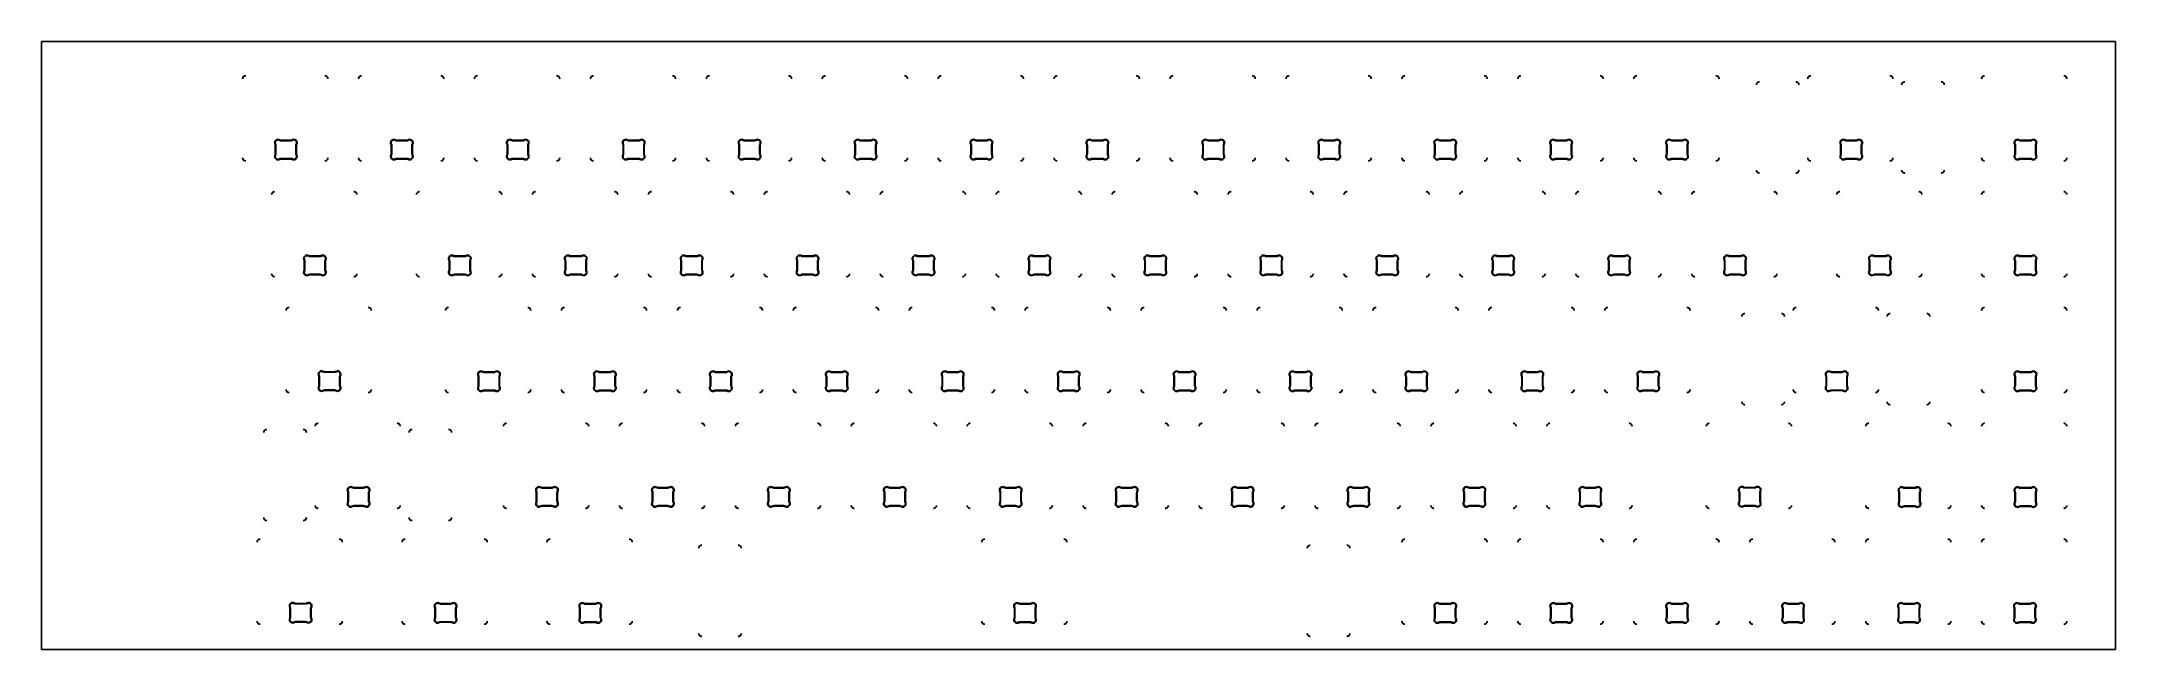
# Model space of a CAD drawing. Header units: millimetres. Extents: x -23 to 317, y -152 to -52.
import ezdxf

# ---------------------------------------------------------------- set-up
doc = ezdxf.new("R2010")
doc.units = ezdxf.units.MM
doc.layers.add('Edge.Cuts', color=40, linetype='CONTINUOUS', true_color=0xfabd2f)

msp = doc.modelspace()

# ---------------------------------------------------------------- linework, layer by layer
at = {"layer": 'Edge.Cuts', "linetype": 'CONTINUOUS'}
for p, q in [((-23.405, -51.54), (-23.404619, -51.538087)), ((-23.405, -151.54), (-23.405, -51.54)), ((-23.404619, -51.538087), (-23.401913, -51.535381)), ((-23.401913, -51.535381), (-23.4, -51.535)), ((-23.4, -51.535), (317.4, -51.535)), ((-23.395, -51.545), (-23.395, -151.535)), ((317.395, -51.545), (-23.395, -51.545)), ((317.395, -151.535), (317.395, -51.545)), ((317.4, -51.535), (317.401913, -51.535381)), ((317.401913, -51.535381), (317.404619, -51.538087)), ((317.404619, -51.538087), (317.405, -51.54)), ((317.405, -51.54), (317.405, -151.54)), ((9.65, -57.623664), (9.675072, -57.513816)), ((9.662536, -57.56874), (9.65, -57.68)), ((9.65, -57.68), (9.65, -57.623664)), ((9.699516, -57.463058), (9.662536, -57.56874)), ((9.675072, -57.513816), (9.723959, -57.412301)), ((9.759085, -57.368255), (9.699516, -57.463058)), ((9.723959, -57.412301), (9.79421, -57.32421)), ((9.838255, -57.289085), (9.759085, -57.368255)), ((9.79421, -57.32421), (9.882301, -57.253959)), ((9.933058, -57.229516), (9.838255, -57.289085)), ((9.882301, -57.253959), (9.983816, -57.205072)), ((10.03874, -57.192536), (9.933058, -57.229516)), ((9.983816, -57.205072), (10.093664, -57.18)), ((10.15, -57.18), (10.03874, -57.192536)), ((10.093664, -57.18), (10.15, -57.18)), ((23.26126, -57.192536), (23.15, -57.18)), ((23.15, -57.18), (23.206336, -57.18)), ((23.206336, -57.18), (23.316184, -57.205072)), ((23.366942, -57.229516), (23.26126, -57.192536)), ((23.316184, -57.205072), (23.417699, -57.253959)), ((23.461745, -57.289085), (23.366942, -57.229516)), ((23.417699, -57.253959), (23.50579, -57.32421)), ((23.540915, -57.368255), (23.461745, -57.289085)), ((23.50579, -57.32421), (23.576041, -57.412301)), ((23.600484, -57.463058), (23.540915, -57.368255)), ((23.576041, -57.412301), (23.624928, -57.513816)), ((23.637464, -57.56874), (23.600484, -57.463058)), ((23.624928, -57.513816), (23.65, -57.623664)), ((23.65, -57.68), (23.637464, -57.56874)), ((23.65, -57.623664), (23.65, -57.68)), ((28.7, -57.623664), (28.725072, -57.513816)), ((28.712536, -57.56874), (28.7, -57.68)), ((28.7, -57.68), (28.7, -57.623664)), ((28.749516, -57.463058), (28.712536, -57.56874)), ((28.725072, -57.513816), (28.773959, -57.412301)), ((28.809085, -57.368255), (28.749516, -57.463058)), ((28.773959, -57.412301), (28.84421, -57.32421)), ((28.888255, -57.289085), (28.809085, -57.368255)), ((28.84421, -57.32421), (28.932301, -57.253959)), ((28.983058, -57.229516), (28.888255, -57.289085)), ((28.932301, -57.253959), (29.033816, -57.205072)), ((29.08874, -57.192536), (28.983058, -57.229516)), ((29.033816, -57.205072), (29.143664, -57.18)), ((29.2, -57.18), (29.08874, -57.192536)), ((29.143664, -57.18), (29.2, -57.18)), ((42.31126, -57.192536), (42.2, -57.18)), ((42.2, -57.18), (42.256336, -57.18)), ((42.256336, -57.18), (42.366184, -57.205072)), ((42.416942, -57.229516), (42.31126, -57.192536)), ((42.366184, -57.205072), (42.467699, -57.253959)), ((42.511745, -57.289085), (42.416942, -57.229516)), ((42.467699, -57.253959), (42.55579, -57.32421)), ((42.590915, -57.368255), (42.511745, -57.289085)), ((42.55579, -57.32421), (42.626041, -57.412301)), ((42.650484, -57.463058), (42.590915, -57.368255)), ((42.626041, -57.412301), (42.674928, -57.513816)), ((42.687464, -57.56874), (42.650484, -57.463058)), ((42.674928, -57.513816), (42.7, -57.623664)), ((42.7, -57.68), (42.687464, -57.56874)), ((42.7, -57.623664), (42.7, -57.68)), ((47.75, -57.623664), (47.775072, -57.513816)), ((47.762536, -57.56874), (47.75, -57.68)), ((47.75, -57.68), (47.75, -57.623664)), ((47.799516, -57.463058), (47.762536, -57.56874)), ((47.775072, -57.513816), (47.823959, -57.412301)), ((47.859085, -57.368255), (47.799516, -57.463058)), ((47.823959, -57.412301), (47.89421, -57.32421)), ((47.938255, -57.289085), (47.859085, -57.368255)), ((47.89421, -57.32421), (47.982301, -57.253959)), ((48.033058, -57.229516), (47.938255, -57.289085)), ((47.982301, -57.253959), (48.083816, -57.205072)), ((48.13874, -57.192536), (48.033058, -57.229516)), ((48.083816, -57.205072), (48.193664, -57.18)), ((48.25, -57.18), (48.13874, -57.192536)), ((48.193664, -57.18), (48.25, -57.18)), ((61.36126, -57.192536), (61.25, -57.18)), ((61.25, -57.18), (61.306336, -57.18)), ((61.306336, -57.18), (61.416184, -57.205072)), ((61.466942, -57.229516), (61.36126, -57.192536)), ((61.416184, -57.205072), (61.517699, -57.253959)), ((61.561745, -57.289085), (61.466942, -57.229516)), ((61.517699, -57.253959), (61.60579, -57.32421)), ((61.640915, -57.368255), (61.561745, -57.289085)), ((61.60579, -57.32421), (61.676041, -57.412301)), ((61.700484, -57.463058), (61.640915, -57.368255)), ((61.676041, -57.412301), (61.724928, -57.513816)), ((61.737464, -57.56874), (61.700484, -57.463058)), ((61.724928, -57.513816), (61.75, -57.623664)), ((61.75, -57.68), (61.737464, -57.56874)), ((61.75, -57.623664), (61.75, -57.68)), ((66.8, -57.623664), (66.825072, -57.513816)), ((66.812536, -57.56874), (66.8, -57.68)), ((66.8, -57.68), (66.8, -57.623664)), ((66.849516, -57.463058), (66.812536, -57.56874)), ((66.825072, -57.513816), (66.873959, -57.412301)), ((66.909085, -57.368255), (66.849516, -57.463058)), ((66.873959, -57.412301), (66.94421, -57.32421)), ((66.988255, -57.289085), (66.909085, -57.368255)), ((66.94421, -57.32421), (67.032301, -57.253959)), ((67.083058, -57.229516), (66.988255, -57.289085)), ((67.032301, -57.253959), (67.133816, -57.205072)), ((67.18874, -57.192536), (67.083058, -57.229516)), ((67.133816, -57.205072), (67.243664, -57.18)), ((67.3, -57.18), (67.18874, -57.192536)), ((67.243664, -57.18), (67.3, -57.18)), ((80.41126, -57.192536), (80.3, -57.18)), ((80.3, -57.18), (80.356336, -57.18)), ((80.356336, -57.18), (80.466184, -57.205072)), ((80.516942, -57.229516), (80.41126, -57.192536)), ((80.466184, -57.205072), (80.567699, -57.253959)), ((80.611745, -57.289085), (80.516942, -57.229516)), ((80.567699, -57.253959), (80.65579, -57.32421)), ((80.690915, -57.368255), (80.611745, -57.289085)), ((80.65579, -57.32421), (80.726041, -57.412301)), ((80.750484, -57.463058), (80.690915, -57.368255)), ((80.726041, -57.412301), (80.774928, -57.513816)), ((80.787464, -57.56874), (80.750484, -57.463058)), ((80.774928, -57.513816), (80.8, -57.623664)), ((80.8, -57.68), (80.787464, -57.56874)), ((80.8, -57.623664), (80.8, -57.68)), ((85.85, -57.623664), (85.875072, -57.513816)), ((85.862536, -57.56874), (85.85, -57.68)), ((85.85, -57.68), (85.85, -57.623664)), ((85.899516, -57.463058), (85.862536, -57.56874)), ((85.875072, -57.513816), (85.923959, -57.412301)), ((85.959085, -57.368255), (85.899516, -57.463058)), ((85.923959, -57.412301), (85.99421, -57.32421)), ((86.038255, -57.289085), (85.959085, -57.368255)), ((85.99421, -57.32421), (86.082301, -57.253959)), ((86.133058, -57.229516), (86.038255, -57.289085)), ((86.082301, -57.253959), (86.183816, -57.205072)), ((86.23874, -57.192536), (86.133058, -57.229516)), ((86.183816, -57.205072), (86.293664, -57.18)), ((86.35, -57.18), (86.23874, -57.192536)), ((86.293664, -57.18), (86.35, -57.18)), ((99.46126, -57.192536), (99.35, -57.18)), ((99.35, -57.18), (99.406336, -57.18)), ((99.406336, -57.18), (99.516184, -57.205072)), ((99.566942, -57.229516), (99.46126, -57.192536)), ((99.516184, -57.205072), (99.617699, -57.253959)), ((99.661745, -57.289085), (99.566942, -57.229516)), ((99.617699, -57.253959), (99.70579, -57.32421)), ((99.740915, -57.368255), (99.661745, -57.289085)), ((99.70579, -57.32421), (99.776041, -57.412301)), ((99.800484, -57.463058), (99.740915, -57.368255)), ((99.776041, -57.412301), (99.824928, -57.513816)), ((99.837464, -57.56874), (99.800484, -57.463058)), ((99.824928, -57.513816), (99.85, -57.623664)), ((99.85, -57.68), (99.837464, -57.56874)), ((99.85, -57.623664), (99.85, -57.68)), ((104.9, -57.623664), (104.925072, -57.513816)), ((104.912536, -57.56874), (104.9, -57.68)), ((104.9, -57.68), (104.9, -57.623664)), ((104.949516, -57.463058), (104.912536, -57.56874)), ((104.925072, -57.513816), (104.973959, -57.412301)), ((105.009085, -57.368255), (104.949516, -57.463058)), ((104.973959, -57.412301), (105.04421, -57.32421)), ((105.088255, -57.289085), (105.009085, -57.368255)), ((105.04421, -57.32421), (105.132301, -57.253959)), ((105.183058, -57.229516), (105.088255, -57.289085)), ((105.132301, -57.253959), (105.233816, -57.205072)), ((105.28874, -57.192536), (105.183058, -57.229516)), ((105.233816, -57.205072), (105.343664, -57.18)), ((105.4, -57.18), (105.28874, -57.192536)), ((105.343664, -57.18), (105.4, -57.18)), ((118.51126, -57.192536), (118.4, -57.18)), ((118.4, -57.18), (118.456336, -57.18)), ((118.456336, -57.18), (118.566184, -57.205072)), ((118.616942, -57.229516), (118.51126, -57.192536)), ((118.566184, -57.205072), (118.667699, -57.253959)), ((118.711745, -57.289085), (118.616942, -57.229516)), ((118.667699, -57.253959), (118.75579, -57.32421)), ((118.790915, -57.368255), (118.711745, -57.289085)), ((118.75579, -57.32421), (118.826041, -57.412301)), ((118.850484, -57.463058), (118.790915, -57.368255)), ((118.826041, -57.412301), (118.874928, -57.513816)), ((118.887464, -57.56874), (118.850484, -57.463058)), ((118.874928, -57.513816), (118.9, -57.623664)), ((118.9, -57.68), (118.887464, -57.56874)), ((118.9, -57.623664), (118.9, -57.68)), ((123.95, -57.623664), (123.975072, -57.513816)), ((123.962536, -57.56874), (123.95, -57.68)), ((123.95, -57.68), (123.95, -57.623664)), ((123.999516, -57.463058), (123.962536, -57.56874)), ((123.975072, -57.513816), (124.023959, -57.412301)), ((124.059085, -57.368255), (123.999516, -57.463058)), ((124.023959, -57.412301), (124.09421, -57.32421)), ((124.138255, -57.289085), (124.059085, -57.368255)), ((124.09421, -57.32421), (124.182301, -57.253959)), ((124.233058, -57.229516), (124.138255, -57.289085)), ((124.182301, -57.253959), (124.283816, -57.205072)), ((124.33874, -57.192536), (124.233058, -57.229516)), ((124.283816, -57.205072), (124.393664, -57.18)), ((124.45, -57.18), (124.33874, -57.192536)), ((124.393664, -57.18), (124.45, -57.18)), ((137.56126, -57.192536), (137.45, -57.18)), ((137.45, -57.18), (137.506336, -57.18)), ((137.506336, -57.18), (137.616184, -57.205072)), ((137.666942, -57.229516), (137.56126, -57.192536)), ((137.616184, -57.205072), (137.717699, -57.253959)), ((137.761745, -57.289085), (137.666942, -57.229516)), ((137.717699, -57.253959), (137.80579, -57.32421)), ((137.840915, -57.368255), (137.761745, -57.289085)), ((137.80579, -57.32421), (137.876041, -57.412301)), ((137.900484, -57.463058), (137.840915, -57.368255)), ((137.876041, -57.412301), (137.924928, -57.513816)), ((137.937464, -57.56874), (137.900484, -57.463058)), ((137.924928, -57.513816), (137.95, -57.623664)), ((137.95, -57.68), (137.937464, -57.56874)), ((137.95, -57.623664), (137.95, -57.68)), ((143, -57.623664), (143.025072, -57.513816)), ((143.012536, -57.56874), (143, -57.68)), ((143, -57.68), (143, -57.623664)), ((143.049516, -57.463058), (143.012536, -57.56874)), ((143.025072, -57.513816), (143.073959, -57.412301)), ((143.109085, -57.368255), (143.049516, -57.463058)), ((143.073959, -57.412301), (143.14421, -57.32421)), ((143.188255, -57.289085), (143.109085, -57.368255)), ((143.14421, -57.32421), (143.232301, -57.253959)), ((143.283058, -57.229516), (143.188255, -57.289085)), ((143.232301, -57.253959), (143.333816, -57.205072)), ((143.38874, -57.192536), (143.283058, -57.229516)), ((143.333816, -57.205072), (143.443664, -57.18)), ((143.5, -57.18), (143.38874, -57.192536)), ((143.443664, -57.18), (143.5, -57.18)), ((156.61126, -57.192536), (156.5, -57.18)), ((156.5, -57.18), (156.556336, -57.18)), ((156.556336, -57.18), (156.666184, -57.205072)), ((156.716942, -57.229516), (156.61126, -57.192536)), ((156.666184, -57.205072), (156.767699, -57.253959)), ((156.811745, -57.289085), (156.716942, -57.229516)), ((156.767699, -57.253959), (156.85579, -57.32421)), ((156.890915, -57.368255), (156.811745, -57.289085)), ((156.85579, -57.32421), (156.926041, -57.412301)), ((156.950484, -57.463058), (156.890915, -57.368255)), ((156.926041, -57.412301), (156.974928, -57.513816)), ((156.987464, -57.56874), (156.950484, -57.463058)), ((156.974928, -57.513816), (157, -57.623664)), ((157, -57.68), (156.987464, -57.56874)), ((157, -57.623664), (157, -57.68)), ((162.05, -57.623664), (162.075072, -57.513816)), ((162.062536, -57.56874), (162.05, -57.68)), ((162.05, -57.68), (162.05, -57.623664)), ((162.099516, -57.463058), (162.062536, -57.56874)), ((162.075072, -57.513816), (162.123959, -57.412301)), ((162.159085, -57.368255), (162.099516, -57.463058)), ((162.123959, -57.412301), (162.19421, -57.32421)), ((162.238255, -57.289085), (162.159085, -57.368255)), ((162.19421, -57.32421), (162.282301, -57.253959)), ((162.333058, -57.229516), (162.238255, -57.289085)), ((162.282301, -57.253959), (162.383816, -57.205072)), ((162.43874, -57.192536), (162.333058, -57.229516)), ((162.383816, -57.205072), (162.493664, -57.18)), ((162.55, -57.18), (162.43874, -57.192536)), ((162.493664, -57.18), (162.55, -57.18)), ((175.66126, -57.192536), (175.55, -57.18)), ((175.55, -57.18), (175.606336, -57.18)), ((175.606336, -57.18), (175.716184, -57.205072)), ((175.766942, -57.229516), (175.66126, -57.192536)), ((175.716184, -57.205072), (175.817699, -57.253959)), ((175.861745, -57.289085), (175.766942, -57.229516)), ((175.817699, -57.253959), (175.90579, -57.32421)), ((175.940915, -57.368255), (175.861745, -57.289085)), ((175.90579, -57.32421), (175.976041, -57.412301)), ((176.000484, -57.463058), (175.940915, -57.368255)), ((175.976041, -57.412301), (176.024928, -57.513816)), ((176.037464, -57.56874), (176.000484, -57.463058)), ((176.024928, -57.513816), (176.05, -57.623664)), ((176.05, -57.68), (176.037464, -57.56874)), ((176.05, -57.623664), (176.05, -57.68)), ((181.1, -57.623664), (181.125072, -57.513816)), ((181.112536, -57.56874), (181.1, -57.68)), ((181.1, -57.68), (181.1, -57.623664)), ((181.149516, -57.463058), (181.112536, -57.56874)), ((181.125072, -57.513816), (181.173959, -57.412301)), ((181.209085, -57.368255), (181.149516, -57.463058)), ((181.173959, -57.412301), (181.24421, -57.32421)), ((181.288255, -57.289085), (181.209085, -57.368255)), ((181.24421, -57.32421), (181.332301, -57.253959)), ((181.383058, -57.229516), (181.288255, -57.289085)), ((181.332301, -57.253959), (181.433816, -57.205072)), ((181.48874, -57.192536), (181.383058, -57.229516)), ((181.433816, -57.205072), (181.543664, -57.18)), ((181.6, -57.18), (181.48874, -57.192536)), ((181.543664, -57.18), (181.6, -57.18)), ((194.71126, -57.192536), (194.6, -57.18)), ((194.6, -57.18), (194.656336, -57.18)), ((194.656336, -57.18), (194.766184, -57.205072)), ((194.816942, -57.229516), (194.71126, -57.192536)), ((194.766184, -57.205072), (194.867699, -57.253959)), ((194.911745, -57.289085), (194.816942, -57.229516)), ((194.867699, -57.253959), (194.95579, -57.32421)), ((194.990915, -57.368255), (194.911745, -57.289085)), ((194.95579, -57.32421), (195.026041, -57.412301)), ((195.050484, -57.463058), (194.990915, -57.368255)), ((195.026041, -57.412301), (195.074928, -57.513816)), ((195.087464, -57.56874), (195.050484, -57.463058)), ((195.074928, -57.513816), (195.1, -57.623664)), ((195.1, -57.68), (195.087464, -57.56874)), ((195.1, -57.623664), (195.1, -57.68)), ((200.15, -57.623664), (200.175072, -57.513816)), ((200.162536, -57.56874), (200.15, -57.68)), ((200.15, -57.68), (200.15, -57.623664)), ((200.199516, -57.463058), (200.162536, -57.56874)), ((200.175072, -57.513816), (200.223959, -57.412301)), ((200.259085, -57.368255), (200.199516, -57.463058)), ((200.223959, -57.412301), (200.29421, -57.32421)), ((200.338255, -57.289085), (200.259085, -57.368255)), ((200.29421, -57.32421), (200.382301, -57.253959)), ((200.433058, -57.229516), (200.338255, -57.289085)), ((200.382301, -57.253959), (200.483816, -57.205072)), ((200.53874, -57.192536), (200.433058, -57.229516)), ((200.483816, -57.205072), (200.593664, -57.18)), ((200.65, -57.18), (200.53874, -57.192536)), ((200.593664, -57.18), (200.65, -57.18)), ((213.76126, -57.192536), (213.65, -57.18)), ((213.65, -57.18), (213.706336, -57.18)), ((213.706336, -57.18), (213.816184, -57.205072)), ((213.866942, -57.229516), (213.76126, -57.192536)), ((213.816184, -57.205072), (213.917699, -57.253959)), ((213.961745, -57.289085), (213.866942, -57.229516)), ((213.917699, -57.253959), (214.00579, -57.32421)), ((214.040915, -57.368255), (213.961745, -57.289085)), ((214.00579, -57.32421), (214.076041, -57.412301)), ((214.100484, -57.463058), (214.040915, -57.368255)), ((214.076041, -57.412301), (214.124928, -57.513816)), ((214.137464, -57.56874), (214.100484, -57.463058)), ((214.124928, -57.513816), (214.15, -57.623664)), ((214.15, -57.68), (214.137464, -57.56874)), ((214.15, -57.623664), (214.15, -57.68)), ((219.2, -57.623664), (219.225072, -57.513816)), ((219.212536, -57.56874), (219.2, -57.68)), ((219.2, -57.68), (219.2, -57.623664)), ((219.249516, -57.463058), (219.212536, -57.56874)), ((219.225072, -57.513816), (219.273959, -57.412301)), ((219.309085, -57.368255), (219.249516, -57.463058)), ((219.273959, -57.412301), (219.34421, -57.32421)), ((219.388255, -57.289085), (219.309085, -57.368255)), ((219.34421, -57.32421), (219.432301, -57.253959)), ((219.483058, -57.229516), (219.388255, -57.289085)), ((219.432301, -57.253959), (219.533816, -57.205072)), ((219.58874, -57.192536), (219.483058, -57.229516)), ((219.533816, -57.205072), (219.643664, -57.18)), ((219.7, -57.18), (219.58874, -57.192536)), ((219.643664, -57.18), (219.7, -57.18)), ((232.81126, -57.192536), (232.7, -57.18)), ((232.7, -57.18), (232.756336, -57.18)), ((232.756336, -57.18), (232.866184, -57.205072)), ((232.916942, -57.229516), (232.81126, -57.192536)), ((232.866184, -57.205072), (232.967699, -57.253959)), ((233.011745, -57.289085), (232.916942, -57.229516)), ((232.967699, -57.253959), (233.05579, -57.32421)), ((233.090915, -57.368255), (233.011745, -57.289085)), ((233.05579, -57.32421), (233.126041, -57.412301)), ((233.150484, -57.463058), (233.090915, -57.368255)), ((233.126041, -57.412301), (233.174928, -57.513816)), ((233.187464, -57.56874), (233.150484, -57.463058)), ((233.174928, -57.513816), (233.2, -57.623664)), ((233.2, -57.68), (233.187464, -57.56874)), ((233.2, -57.623664), (233.2, -57.68)), ((238.25, -57.623664), (238.275072, -57.513816)), ((238.262536, -57.56874), (238.25, -57.68)), ((238.25, -57.68), (238.25, -57.623664)), ((238.299516, -57.463058), (238.262536, -57.56874)), ((238.275072, -57.513816), (238.323959, -57.412301)), ((238.359085, -57.368255), (238.299516, -57.463058)), ((238.323959, -57.412301), (238.39421, -57.32421)), ((238.438255, -57.289085), (238.359085, -57.368255)), ((238.39421, -57.32421), (238.482301, -57.253959)), ((238.533058, -57.229516), (238.438255, -57.289085)), ((238.482301, -57.253959), (238.583816, -57.205072)), ((238.63874, -57.192536), (238.533058, -57.229516)), ((238.583816, -57.205072), (238.693664, -57.18)), ((238.75, -57.18), (238.63874, -57.192536)), ((238.693664, -57.18), (238.75, -57.18)), ((251.86126, -57.192536), (251.75, -57.18)), ((251.75, -57.18), (251.806336, -57.18)), ((251.806336, -57.18), (251.916184, -57.205072)), ((251.966942, -57.229516), (251.86126, -57.192536)), ((251.916184, -57.205072), (252.017699, -57.253959)), ((252.061745, -57.289085), (251.966942, -57.229516)), ((252.017699, -57.253959), (252.10579, -57.32421)), ((252.140915, -57.368255), (252.061745, -57.289085)), ((252.10579, -57.32421), (252.176041, -57.412301)), ((252.200484, -57.463058), (252.140915, -57.368255)), ((252.176041, -57.412301), (252.224928, -57.513816)), ((252.237464, -57.56874), (252.200484, -57.463058)), ((252.224928, -57.513816), (252.25, -57.623664)), ((252.25, -57.68), (252.237464, -57.56874)), ((252.25, -57.623664), (252.25, -57.68)), ((266.825, -57.623664), (266.850072, -57.513816)), ((266.837536, -57.56874), (266.825, -57.68)), ((266.825, -57.68), (266.825, -57.623664)), ((266.874516, -57.463058), (266.837536, -57.56874)), ((266.850072, -57.513816), (266.898959, -57.412301)), ((266.934085, -57.368255), (266.874516, -57.463058)), ((266.898959, -57.412301), (266.96921, -57.32421)), ((267.013255, -57.289085), (266.934085, -57.368255)), ((266.96921, -57.32421), (267.057301, -57.253959)), ((267.108058, -57.229516), (267.013255, -57.289085)), ((267.057301, -57.253959), (267.158816, -57.205072)), ((267.21374, -57.192536), (267.108058, -57.229516)), ((267.158816, -57.205072), (267.268664, -57.18)), ((267.325, -57.18), (267.21374, -57.192536)), ((267.268664, -57.18), (267.325, -57.18)), ((280.43626, -57.192536), (280.325, -57.18)), ((280.325, -57.18), (280.381336, -57.18)), ((280.381336, -57.18), (280.491184, -57.205072)), ((280.541942, -57.229516), (280.43626, -57.192536)), ((280.491184, -57.205072), (280.592699, -57.253959)), ((280.636745, -57.289085), (280.541942, -57.229516)), ((280.592699, -57.253959), (280.68079, -57.32421)), ((280.715915, -57.368255), (280.636745, -57.289085)), ((280.68079, -57.32421), (280.751041, -57.412301)), ((280.775484, -57.463058), (280.715915, -57.368255)), ((280.751041, -57.412301), (280.799928, -57.513816)), ((280.812464, -57.56874), (280.775484, -57.463058)), ((280.799928, -57.513816), (280.825, -57.623664)), ((280.825, -57.68), (280.812464, -57.56874)), ((280.825, -57.623664), (280.825, -57.68)), ((295.4, -57.623664), (295.425072, -57.513816)), ((295.412536, -57.56874), (295.4, -57.68)), ((295.4, -57.68), (295.4, -57.623664)), ((295.449516, -57.463058), (295.412536, -57.56874)), ((295.425072, -57.513816), (295.473959, -57.412301)), ((295.509085, -57.368255), (295.449516, -57.463058)), ((295.473959, -57.412301), (295.54421, -57.32421)), ((295.588255, -57.289085), (295.509085, -57.368255)), ((295.54421, -57.32421), (295.632301, -57.253959)), ((295.683058, -57.229516), (295.588255, -57.289085)), ((295.632301, -57.253959), (295.733816, -57.205072)), ((295.78874, -57.192536), (295.683058, -57.229516)), ((295.733816, -57.205072), (295.843664, -57.18)), ((295.9, -57.18), (295.78874, -57.192536)), ((295.843664, -57.18), (295.9, -57.18)), ((309.01126, -57.192536), (308.9, -57.18)), ((308.9, -57.18), (308.956336, -57.18)), ((308.956336, -57.18), (309.066184, -57.205072)), ((309.116942, -57.229516), (309.01126, -57.192536)), ((309.066184, -57.205072), (309.167699, -57.253959)), ((309.211745, -57.289085), (309.116942, -57.229516)), ((309.167699, -57.253959), (309.25579, -57.32421)), ((309.290915, -57.368255), (309.211745, -57.289085)), ((309.25579, -57.32421), (309.326041, -57.412301)), ((309.350484, -57.463058), (309.290915, -57.368255)), ((309.326041, -57.412301), (309.374928, -57.513816)), ((309.387464, -57.56874), (309.350484, -57.463058)), ((309.374928, -57.513816), (309.4, -57.623664)), ((309.4, -57.68), (309.387464, -57.56874)), ((309.4, -57.623664), (309.4, -57.68)), ((258.387, -58.623664), (258.412072, -58.513816)), ((258.399536, -58.56874), (258.387, -58.68)), ((258.387, -58.68), (258.387, -58.623664)), ((258.436516, -58.463058), (258.399536, -58.56874)), ((258.412072, -58.513816), (258.460959, -58.412301)), ((258.496085, -58.368255), (258.436516, -58.463058)), ((258.460959, -58.412301), (258.53121, -58.32421)), ((258.575255, -58.289085), (258.496085, -58.368255)), ((258.53121, -58.32421), (258.619301, -58.253959)), ((258.670058, -58.229516), (258.575255, -58.289085)), ((258.619301, -58.253959), (258.720816, -58.205072)), ((258.77574, -58.192536), (258.670058, -58.229516)), ((258.720816, -58.205072), (258.830664, -58.18)), ((258.887, -58.18), (258.77574, -58.192536)), ((258.830664, -58.18), (258.887, -58.18)), ((264.99826, -58.192536), (264.887, -58.18)), ((264.887, -58.18), (264.943336, -58.18)), ((264.943336, -58.18), (265.053184, -58.205072)), ((265.103942, -58.229516), (264.99826, -58.192536)), ((265.053184, -58.205072), (265.154699, -58.253959)), ((265.198745, -58.289085), (265.103942, -58.229516)), ((265.154699, -58.253959), (265.24279, -58.32421)), ((265.277915, -58.368255), (265.198745, -58.289085)), ((265.24279, -58.32421), (265.313041, -58.412301)), ((265.337484, -58.463058), (265.277915, -58.368255)), ((265.313041, -58.412301), (265.361928, -58.513816)), ((265.374464, -58.56874), (265.337484, -58.463058)), ((265.361928, -58.513816), (265.387, -58.623664)), ((265.387, -58.68), (265.374464, -58.56874)), ((265.387, -58.623664), (265.387, -58.68)), ((282.263, -58.623664), (282.288072, -58.513816)), ((282.275536, -58.56874), (282.263, -58.68)), ((282.263, -58.68), (282.263, -58.623664)), ((282.312516, -58.463058), (282.275536, -58.56874)), ((282.288072, -58.513816), (282.336959, -58.412301)), ((282.372085, -58.368255), (282.312516, -58.463058)), ((282.336959, -58.412301), (282.40721, -58.32421)), ((282.451255, -58.289085), (282.372085, -58.368255)), ((282.40721, -58.32421), (282.495301, -58.253959)), ((282.546058, -58.229516), (282.451255, -58.289085)), ((282.495301, -58.253959), (282.596816, -58.205072)), ((282.65174, -58.192536), (282.546058, -58.229516)), ((282.596816, -58.205072), (282.706664, -58.18)), ((282.763, -58.18), (282.65174, -58.192536)), ((282.706664, -58.18), (282.763, -58.18)), ((288.87426, -58.192536), (288.763, -58.18)), ((288.763, -58.18), (288.819336, -58.18)), ((288.819336, -58.18), (288.929184, -58.205072)), ((288.979942, -58.229516), (288.87426, -58.192536)), ((288.929184, -58.205072), (289.030699, -58.253959)), ((289.074745, -58.289085), (288.979942, -58.229516)), ((289.030699, -58.253959), (289.11879, -58.32421)), ((289.153915, -58.368255), (289.074745, -58.289085)), ((289.11879, -58.32421), (289.189041, -58.412301)), ((289.213484, -58.463058), (289.153915, -58.368255)), ((289.189041, -58.412301), (289.237928, -58.513816)), ((289.250464, -58.56874), (289.213484, -58.463058)), ((289.237928, -58.513816), (289.263, -58.623664)), ((289.263, -58.68), (289.250464, -58.56874)), ((289.263, -58.623664), (289.263, -58.68)), ((14.908054, -68.149873), (14.934234, -68.01257)), ((14.917331, -68.289341), (14.908054, -68.149873)), ((14.934234, -68.01257), (14.994179, -67.886301)), ((14.994179, -67.886301), (15.084019, -67.77922)), ((15.011481, -68.098447), (15.004454, -68.213504)), ((15.047284, -67.988876), (15.011481, -68.098447)), ((15.109552, -67.89187), (15.047284, -67.988876)), ((15.084019, -67.77922), (15.19795, -67.698244)), ((15.194262, -67.813692), (15.109552, -67.89187)), ((15.295943, -67.759393), (15.194262, -67.813692)), ((15.19795, -67.698244), (15.328614, -67.648603)), ((15.408028, -67.732479), (15.295943, -67.759393)), ((15.328614, -67.648603), (15.467572, -67.633502)), ((15.523279, -67.734688), (15.408028, -67.732479)), ((15.467572, -67.633502), (15.605849, -67.653917)), ((15.63425, -67.765878), (15.523279, -67.734688)), ((15.605849, -67.653917), (15.734515, -67.70853)), ((15.684063, -67.79487), (15.63425, -67.765878)), ((15.771638, -67.836172), (15.684063, -67.79487)), ((15.734515, -67.70853), (15.768862, -67.72856)), ((15.768862, -67.72856), (15.843495, -67.756019)), ((15.865098, -67.861476), (15.771638, -67.836172)), ((15.843495, -67.756019), (15.921786, -67.769964)), ((15.961539, -67.869998), (15.865098, -67.861476)), ((15.921786, -67.769964), (15.961547, -67.769999)), ((15.961548, -67.87), (15.961539, -67.869998)), ((15.961547, -67.769999), (15.96155, -67.77)), ((17.550453, -67.87), (15.961548, -67.87)), ((15.96155, -67.77), (17.550453, -67.77)), ((17.550453, -67.77), (17.590214, -67.769965)), ((17.646902, -67.861477), (17.550453, -67.87)), ((17.590214, -67.769965), (17.668505, -67.75602)), ((17.740362, -67.836173), (17.646902, -67.861477)), ((17.668505, -67.75602), (17.743138, -67.728561)), ((17.827937, -67.794871), (17.740362, -67.836173)), ((17.743138, -67.728561), (17.777485, -67.708531)), ((17.777485, -67.708531), (17.906151, -67.653918)), ((17.87775, -67.765879), (17.827937, -67.794871)), ((17.988721, -67.734689), (17.87775, -67.765879)), ((17.906151, -67.653918), (18.044428, -67.633503)), ((18.103971, -67.73248), (17.988721, -67.734689)), ((18.044428, -67.633503), (18.183386, -67.648604)), ((18.216057, -67.759394), (18.103971, -67.73248)), ((18.183386, -67.648604), (18.31405, -67.698245)), ((18.317738, -67.813693), (18.216057, -67.759394)), ((18.31405, -67.698245), (18.427981, -67.779221)), ((18.402448, -67.89187), (18.317738, -67.813693)), ((18.464715, -67.988877), (18.402448, -67.89187)), ((18.427981, -67.779221), (18.51782, -67.886302)), ((18.500519, -68.098447), (18.464715, -67.988877)), ((18.507546, -68.213504), (18.500519, -68.098447)), ((18.51782, -67.886302), (18.577766, -68.012571)), ((18.577766, -68.012571), (18.603946, -68.149873)), ((18.603946, -68.149873), (18.594669, -68.289341)), ((33.958054, -68.149873), (33.984234, -68.01257)), ((33.967331, -68.289341), (33.958054, -68.149873)), ((33.984234, -68.01257), (34.044179, -67.886301)), ((34.044179, -67.886301), (34.134019, -67.77922)), ((34.061481, -68.098447), (34.054454, -68.213504)), ((34.097284, -67.988876), (34.061481, -68.098447)), ((34.159552, -67.89187), (34.097284, -67.988876)), ((34.134019, -67.77922), (34.24795, -67.698244)), ((34.244262, -67.813692), (34.159552, -67.89187)), ((34.345943, -67.759393), (34.244262, -67.813692)), ((34.24795, -67.698244), (34.378614, -67.648603)), ((34.458028, -67.732479), (34.345943, -67.759393)), ((34.378614, -67.648603), (34.517572, -67.633502)), ((34.573279, -67.734688), (34.458028, -67.732479)), ((34.517572, -67.633502), (34.655849, -67.653917)), ((34.68425, -67.765878), (34.573279, -67.734688)), ((34.655849, -67.653917), (34.784515, -67.70853)), ((34.734063, -67.79487), (34.68425, -67.765878)), ((34.821638, -67.836172), (34.734063, -67.79487)), ((34.784515, -67.70853), (34.818862, -67.72856)), ((34.818862, -67.72856), (34.893495, -67.756019)), ((34.915098, -67.861476), (34.821638, -67.836172)), ((34.893495, -67.756019), (34.971786, -67.769964)), ((35.011539, -67.869998), (34.915098, -67.861476)), ((34.971786, -67.769964), (35.011547, -67.769999)), ((35.011548, -67.87), (35.011539, -67.869998)), ((35.011547, -67.769999), (35.01155, -67.77)), ((36.600453, -67.87), (35.011548, -67.87)), ((35.01155, -67.77), (36.600453, -67.77)), ((36.600453, -67.77), (36.640214, -67.769965)), ((36.696902, -67.861477), (36.600453, -67.87)), ((36.640214, -67.769965), (36.718505, -67.75602)), ((36.790362, -67.836173), (36.696902, -67.861477)), ((36.718505, -67.75602), (36.793138, -67.728561)), ((36.877937, -67.794871), (36.790362, -67.836173)), ((36.793138, -67.728561), (36.827485, -67.708531)), ((36.827485, -67.708531), (36.956151, -67.653918)), ((36.92775, -67.765879), (36.877937, -67.794871)), ((37.038721, -67.734689), (36.92775, -67.765879)), ((36.956151, -67.653918), (37.094428, -67.633503)), ((37.153971, -67.73248), (37.038721, -67.734689)), ((37.094428, -67.633503), (37.233386, -67.648604)), ((37.266057, -67.759394), (37.153971, -67.73248)), ((37.233386, -67.648604), (37.36405, -67.698245)), ((37.367738, -67.813693), (37.266057, -67.759394)), ((37.36405, -67.698245), (37.477981, -67.779221)), ((37.452448, -67.89187), (37.367738, -67.813693)), ((37.514715, -67.988877), (37.452448, -67.89187)), ((37.477981, -67.779221), (37.56782, -67.886302)), ((37.550519, -68.098447), (37.514715, -67.988877)), ((37.557546, -68.213504), (37.550519, -68.098447)), ((37.56782, -67.886302), (37.627766, -68.012571)), ((37.627766, -68.012571), (37.653946, -68.149873)), ((37.653946, -68.149873), (37.644669, -68.289341)), ((53.008054, -68.149873), (53.034234, -68.01257)), ((53.017331, -68.289341), (53.008054, -68.149873)), ((53.034234, -68.01257), (53.094179, -67.886301)), ((53.094179, -67.886301), (53.184019, -67.77922)), ((53.111481, -68.098447), (53.104454, -68.213504)), ((53.147284, -67.988876), (53.111481, -68.098447)), ((53.209552, -67.89187), (53.147284, -67.988876)), ((53.184019, -67.77922), (53.29795, -67.698244)), ((53.294262, -67.813692), (53.209552, -67.89187)), ((53.395943, -67.759393), (53.294262, -67.813692)), ((53.29795, -67.698244), (53.428614, -67.648603)), ((53.508028, -67.732479), (53.395943, -67.759393)), ((53.428614, -67.648603), (53.567572, -67.633502)), ((53.623279, -67.734688), (53.508028, -67.732479)), ((53.567572, -67.633502), (53.705849, -67.653917)), ((53.73425, -67.765878), (53.623279, -67.734688)), ((53.705849, -67.653917), (53.834515, -67.70853)), ((53.784063, -67.79487), (53.73425, -67.765878)), ((53.871638, -67.836172), (53.784063, -67.79487)), ((53.834515, -67.70853), (53.868862, -67.72856)), ((53.868862, -67.72856), (53.943495, -67.756019)), ((53.965098, -67.861476), (53.871638, -67.836172)), ((53.943495, -67.756019), (54.021786, -67.769964)), ((54.061539, -67.869998), (53.965098, -67.861476)), ((54.021786, -67.769964), (54.061547, -67.769999)), ((54.061548, -67.87), (54.061539, -67.869998)), ((54.061547, -67.769999), (54.06155, -67.77)), ((55.650453, -67.87), (54.061548, -67.87)), ((54.06155, -67.77), (55.650453, -67.77)), ((55.650453, -67.77), (55.690214, -67.769965)), ((55.746902, -67.861477), (55.650453, -67.87)), ((55.690214, -67.769965), (55.768505, -67.75602)), ((55.840362, -67.836173), (55.746902, -67.861477)), ((55.768505, -67.75602), (55.843138, -67.728561)), ((55.927937, -67.794871), (55.840362, -67.836173)), ((55.843138, -67.728561), (55.877485, -67.708531)), ((55.877485, -67.708531), (56.006151, -67.653918)), ((55.97775, -67.765879), (55.927937, -67.794871)), ((56.088721, -67.734689), (55.97775, -67.765879)), ((56.006151, -67.653918), (56.144428, -67.633503)), ((56.203971, -67.73248), (56.088721, -67.734689)), ((56.144428, -67.633503), (56.283386, -67.648604)), ((56.316057, -67.759394), (56.203971, -67.73248)), ((56.283386, -67.648604), (56.41405, -67.698245)), ((56.417738, -67.813693), (56.316057, -67.759394)), ((56.41405, -67.698245), (56.527981, -67.779221)), ((56.502448, -67.89187), (56.417738, -67.813693)), ((56.564715, -67.988877), (56.502448, -67.89187)), ((56.527981, -67.779221), (56.61782, -67.886302)), ((56.600519, -68.098447), (56.564715, -67.988877)), ((56.607546, -68.213504), (56.600519, -68.098447)), ((56.61782, -67.886302), (56.677766, -68.012571)), ((56.677766, -68.012571), (56.703946, -68.149873)), ((56.703946, -68.149873), (56.694669, -68.289341)), ((72.058054, -68.149873), (72.084234, -68.01257)), ((72.067331, -68.289341), (72.058054, -68.149873)), ((72.084234, -68.01257), (72.144179, -67.886301)), ((72.144179, -67.886301), (72.234019, -67.77922)), ((72.161481, -68.098447), (72.154454, -68.213504)), ((72.197284, -67.988876), (72.161481, -68.098447)), ((72.259552, -67.89187), (72.197284, -67.988876)), ((72.234019, -67.77922), (72.34795, -67.698244)), ((72.344262, -67.813692), (72.259552, -67.89187)), ((72.445943, -67.759393), (72.344262, -67.813692)), ((72.34795, -67.698244), (72.478614, -67.648603)), ((72.558028, -67.732479), (72.445943, -67.759393)), ((72.478614, -67.648603), (72.617572, -67.633502)), ((72.673279, -67.734688), (72.558028, -67.732479)), ((72.617572, -67.633502), (72.755849, -67.653917)), ((72.78425, -67.765878), (72.673279, -67.734688)), ((72.755849, -67.653917), (72.884515, -67.70853)), ((72.834063, -67.79487), (72.78425, -67.765878)), ((72.921638, -67.836172), (72.834063, -67.79487)), ((72.884515, -67.70853), (72.918862, -67.72856)), ((72.918862, -67.72856), (72.993495, -67.756019)), ((73.015098, -67.861476), (72.921638, -67.836172)), ((72.993495, -67.756019), (73.071786, -67.769964)), ((73.111539, -67.869998), (73.015098, -67.861476)), ((73.071786, -67.769964), (73.111547, -67.769999)), ((73.111548, -67.87), (73.111539, -67.869998)), ((73.111547, -67.769999), (73.11155, -67.77)), ((74.700453, -67.87), (73.111548, -67.87)), ((73.11155, -67.77), (74.700453, -67.77)), ((74.700453, -67.77), (74.740214, -67.769965)), ((74.796902, -67.861477), (74.700453, -67.87)), ((74.740214, -67.769965), (74.818505, -67.75602)), ((74.890362, -67.836173), (74.796902, -67.861477)), ((74.818505, -67.75602), (74.893138, -67.728561)), ((74.977937, -67.794871), (74.890362, -67.836173)), ((74.893138, -67.728561), (74.927485, -67.708531)), ((74.927485, -67.708531), (75.056151, -67.653918)), ((75.02775, -67.765879), (74.977937, -67.794871)), ((75.138721, -67.734689), (75.02775, -67.765879)), ((75.056151, -67.653918), (75.194428, -67.633503)), ((75.253971, -67.73248), (75.138721, -67.734689)), ((75.194428, -67.633503), (75.333386, -67.648604)), ((75.366057, -67.759394), (75.253971, -67.73248)), ((75.333386, -67.648604), (75.46405, -67.698245)), ((75.467738, -67.813693), (75.366057, -67.759394)), ((75.46405, -67.698245), (75.577981, -67.779221)), ((75.552448, -67.89187), (75.467738, -67.813693)), ((75.614715, -67.988877), (75.552448, -67.89187)), ((75.577981, -67.779221), (75.66782, -67.886302)), ((75.650519, -68.098447), (75.614715, -67.988877)), ((75.657546, -68.213504), (75.650519, -68.098447)), ((75.66782, -67.886302), (75.727766, -68.012571)), ((75.727766, -68.012571), (75.753946, -68.149873)), ((75.753946, -68.149873), (75.744669, -68.289341)), ((91.108054, -68.149873), (91.134234, -68.01257)), ((91.117331, -68.289341), (91.108054, -68.149873)), ((91.134234, -68.01257), (91.194179, -67.886301)), ((91.194179, -67.886301), (91.284019, -67.77922)), ((91.211481, -68.098447), (91.204454, -68.213504)), ((91.247284, -67.988876), (91.211481, -68.098447)), ((91.309552, -67.89187), (91.247284, -67.988876)), ((91.284019, -67.77922), (91.39795, -67.698244)), ((91.394262, -67.813692), (91.309552, -67.89187)), ((91.495943, -67.759393), (91.394262, -67.813692)), ((91.39795, -67.698244), (91.528614, -67.648603)), ((91.608028, -67.732479), (91.495943, -67.759393)), ((91.528614, -67.648603), (91.667572, -67.633502)), ((91.723279, -67.734688), (91.608028, -67.732479)), ((91.667572, -67.633502), (91.805849, -67.653917)), ((91.83425, -67.765878), (91.723279, -67.734688)), ((91.805849, -67.653917), (91.934515, -67.70853)), ((91.884063, -67.79487), (91.83425, -67.765878)), ((91.971638, -67.836172), (91.884063, -67.79487)), ((91.934515, -67.70853), (91.968862, -67.72856)), ((91.968862, -67.72856), (92.043495, -67.756019)), ((92.065098, -67.861476), (91.971638, -67.836172)), ((92.043495, -67.756019), (92.121786, -67.769964)), ((92.161539, -67.869998), (92.065098, -67.861476)), ((92.121786, -67.769964), (92.161547, -67.769999)), ((92.161548, -67.87), (92.161539, -67.869998)), ((92.161547, -67.769999), (92.16155, -67.77)), ((93.750453, -67.87), (92.161548, -67.87)), ((92.16155, -67.77), (93.750453, -67.77)), ((93.750453, -67.77), (93.790214, -67.769965)), ((93.846902, -67.861477), (93.750453, -67.87)), ((93.790214, -67.769965), (93.868505, -67.75602)), ((93.940362, -67.836173), (93.846902, -67.861477)), ((93.868505, -67.75602), (93.943138, -67.728561)), ((94.027937, -67.794871), (93.940362, -67.836173)), ((93.943138, -67.728561), (93.977485, -67.708531)), ((93.977485, -67.708531), (94.106151, -67.653918)), ((94.07775, -67.765879), (94.027937, -67.794871)), ((94.188721, -67.734689), (94.07775, -67.765879)), ((94.106151, -67.653918), (94.244428, -67.633503)), ((94.303971, -67.73248), (94.188721, -67.734689)), ((94.244428, -67.633503), (94.383386, -67.648604)), ((94.416057, -67.759394), (94.303971, -67.73248)), ((94.383386, -67.648604), (94.51405, -67.698245)), ((94.517738, -67.813693), (94.416057, -67.759394)), ((94.51405, -67.698245), (94.627981, -67.779221)), ((94.602448, -67.89187), (94.517738, -67.813693)), ((94.664715, -67.988877), (94.602448, -67.89187)), ((94.627981, -67.779221), (94.71782, -67.886302)), ((94.700519, -68.098447), (94.664715, -67.988877)), ((94.707546, -68.213504), (94.700519, -68.098447)), ((94.71782, -67.886302), (94.777766, -68.012571)), ((94.777766, -68.012571), (94.803946, -68.149873)), ((94.803946, -68.149873), (94.794669, -68.289341)), ((110.158054, -68.149873), (110.184234, -68.01257)), ((110.167331, -68.289341), (110.158054, -68.149873)), ((110.184234, -68.01257), (110.244179, -67.886301)), ((110.244179, -67.886301), (110.334019, -67.77922)), ((110.261481, -68.098447), (110.254454, -68.213504)), ((110.297284, -67.988876), (110.261481, -68.098447)), ((110.359552, -67.89187), (110.297284, -67.988876)), ((110.334019, -67.77922), (110.44795, -67.698244)), ((110.444262, -67.813692), (110.359552, -67.89187)), ((110.545943, -67.759393), (110.444262, -67.813692)), ((110.44795, -67.698244), (110.578614, -67.648603)), ((110.658028, -67.732479), (110.545943, -67.759393)), ((110.578614, -67.648603), (110.717572, -67.633502)), ((110.773279, -67.734688), (110.658028, -67.732479)), ((110.717572, -67.633502), (110.855849, -67.653917)), ((110.88425, -67.765878), (110.773279, -67.734688)), ((110.855849, -67.653917), (110.984515, -67.70853)), ((110.934063, -67.79487), (110.88425, -67.765878)), ((111.021638, -67.836172), (110.934063, -67.79487)), ((110.984515, -67.70853), (111.018862, -67.72856)), ((111.018862, -67.72856), (111.093495, -67.756019)), ((111.115098, -67.861476), (111.021638, -67.836172)), ((111.093495, -67.756019), (111.171786, -67.769964)), ((111.211539, -67.869998), (111.115098, -67.861476)), ((111.171786, -67.769964), (111.211547, -67.769999)), ((111.211548, -67.87), (111.211539, -67.869998)), ((111.211547, -67.769999), (111.21155, -67.77)), ((112.800453, -67.87), (111.211548, -67.87)), ((111.21155, -67.77), (112.800453, -67.77)), ((112.800453, -67.77), (112.840214, -67.769965)), ((112.896902, -67.861477), (112.800453, -67.87)), ((112.840214, -67.769965), (112.918505, -67.75602)), ((112.990362, -67.836173), (112.896902, -67.861477)), ((112.918505, -67.75602), (112.993138, -67.728561)), ((113.077937, -67.794871), (112.990362, -67.836173)), ((112.993138, -67.728561), (113.027485, -67.708531)), ((113.027485, -67.708531), (113.156151, -67.653918)), ((113.12775, -67.765879), (113.077937, -67.794871)), ((113.238721, -67.734689), (113.12775, -67.765879)), ((113.156151, -67.653918), (113.294428, -67.633503)), ((113.353971, -67.73248), (113.238721, -67.734689)), ((113.294428, -67.633503), (113.433386, -67.648604)), ((113.466057, -67.759394), (113.353971, -67.73248)), ((113.433386, -67.648604), (113.56405, -67.698245)), ((113.567738, -67.813693), (113.466057, -67.759394)), ((113.56405, -67.698245), (113.677981, -67.779221)), ((113.652448, -67.89187), (113.567738, -67.813693)), ((113.714715, -67.988877), (113.652448, -67.89187)), ((113.677981, -67.779221), (113.76782, -67.886302)), ((113.750519, -68.098447), (113.714715, -67.988877)), ((113.757546, -68.213504), (113.750519, -68.098447)), ((113.76782, -67.886302), (113.827766, -68.012571)), ((113.827766, -68.012571), (113.853946, -68.149873)), ((113.853946, -68.149873), (113.844669, -68.289341)), ((129.208054, -68.149873), (129.234234, -68.01257)), ((129.217331, -68.289341), (129.208054, -68.149873)), ((129.234234, -68.01257), (129.294179, -67.886301)), ((129.294179, -67.886301), (129.384019, -67.77922)), ((129.311481, -68.098447), (129.304454, -68.213504)), ((129.347284, -67.988876), (129.311481, -68.098447)), ((129.409552, -67.89187), (129.347284, -67.988876)), ((129.384019, -67.77922), (129.49795, -67.698244)), ((129.494262, -67.813692), (129.409552, -67.89187)), ((129.595943, -67.759393), (129.494262, -67.813692)), ((129.49795, -67.698244), (129.628614, -67.648603)), ((129.708028, -67.732479), (129.595943, -67.759393)), ((129.628614, -67.648603), (129.767572, -67.633502)), ((129.823279, -67.734688), (129.708028, -67.732479)), ((129.767572, -67.633502), (129.905849, -67.653917)), ((129.93425, -67.765878), (129.823279, -67.734688)), ((129.905849, -67.653917), (130.034515, -67.70853)), ((129.984063, -67.79487), (129.93425, -67.765878)), ((130.071638, -67.836172), (129.984063, -67.79487)), ((130.034515, -67.70853), (130.068862, -67.72856)), ((130.068862, -67.72856), (130.143495, -67.756019)), ((130.165098, -67.861476), (130.071638, -67.836172)), ((130.143495, -67.756019), (130.221786, -67.769964)), ((130.261539, -67.869998), (130.165098, -67.861476)), ((130.221786, -67.769964), (130.261547, -67.769999)), ((130.261548, -67.87), (130.261539, -67.869998)), ((130.261547, -67.769999), (130.26155, -67.77)), ((131.850453, -67.87), (130.261548, -67.87)), ((130.26155, -67.77), (131.850453, -67.77)), ((131.850453, -67.77), (131.890214, -67.769965)), ((131.946902, -67.861477), (131.850453, -67.87)), ((131.890214, -67.769965), (131.968505, -67.75602)), ((132.040362, -67.836173), (131.946902, -67.861477)), ((131.968505, -67.75602), (132.043138, -67.728561)), ((132.127937, -67.794871), (132.040362, -67.836173)), ((132.043138, -67.728561), (132.077485, -67.708531)), ((132.077485, -67.708531), (132.206151, -67.653918)), ((132.17775, -67.765879), (132.127937, -67.794871)), ((132.288721, -67.734689), (132.17775, -67.765879)), ((132.206151, -67.653918), (132.344428, -67.633503)), ((132.403971, -67.73248), (132.288721, -67.734689)), ((132.344428, -67.633503), (132.483386, -67.648604)), ((132.516057, -67.759394), (132.403971, -67.73248)), ((132.483386, -67.648604), (132.61405, -67.698245)), ((132.617738, -67.813693), (132.516057, -67.759394)), ((132.61405, -67.698245), (132.727981, -67.779221)), ((132.702448, -67.89187), (132.617738, -67.813693)), ((132.764715, -67.988877), (132.702448, -67.89187)), ((132.727981, -67.779221), (132.81782, -67.886302)), ((132.800519, -68.098447), (132.764715, -67.988877)), ((132.807546, -68.213504), (132.800519, -68.098447)), ((132.81782, -67.886302), (132.877766, -68.012571)), ((132.877766, -68.012571), (132.903946, -68.149873)), ((132.903946, -68.149873), (132.894669, -68.289341)), ((148.258054, -68.149873), (148.284234, -68.01257)), ((148.267331, -68.289341), (148.258054, -68.149873)), ((148.284234, -68.01257), (148.344179, -67.886301)), ((148.344179, -67.886301), (148.434019, -67.77922)), ((148.361481, -68.098447), (148.354454, -68.213504)), ((148.397284, -67.988876), (148.361481, -68.098447)), ((148.459552, -67.89187), (148.397284, -67.988876)), ((148.434019, -67.77922), (148.54795, -67.698244)), ((148.544262, -67.813692), (148.459552, -67.89187)), ((148.645943, -67.759393), (148.544262, -67.813692)), ((148.54795, -67.698244), (148.678614, -67.648603)), ((148.758028, -67.732479), (148.645943, -67.759393)), ((148.678614, -67.648603), (148.817572, -67.633502)), ((148.873279, -67.734688), (148.758028, -67.732479)), ((148.817572, -67.633502), (148.955849, -67.653917)), ((148.98425, -67.765878), (148.873279, -67.734688)), ((148.955849, -67.653917), (149.084515, -67.70853)), ((149.034063, -67.79487), (148.98425, -67.765878)), ((149.121638, -67.836172), (149.034063, -67.79487)), ((149.084515, -67.70853), (149.118862, -67.72856)), ((149.118862, -67.72856), (149.193495, -67.756019)), ((149.215098, -67.861476), (149.121638, -67.836172)), ((149.193495, -67.756019), (149.271786, -67.769964)), ((149.311539, -67.869998), (149.215098, -67.861476)), ((149.271786, -67.769964), (149.311547, -67.769999)), ((149.311548, -67.87), (149.311539, -67.869998)), ((149.311547, -67.769999), (149.31155, -67.77)), ((150.900453, -67.87), (149.311548, -67.87)), ((149.31155, -67.77), (150.900453, -67.77)), ((150.900453, -67.77), (150.940214, -67.769965)), ((150.996902, -67.861477), (150.900453, -67.87)), ((150.940214, -67.769965), (151.018505, -67.75602)), ((151.090362, -67.836173), (150.996902, -67.861477)), ((151.018505, -67.75602), (151.093138, -67.728561)), ((151.177937, -67.794871), (151.090362, -67.836173)), ((151.093138, -67.728561), (151.127485, -67.708531)), ((151.127485, -67.708531), (151.256151, -67.653918)), ((151.22775, -67.765879), (151.177937, -67.794871)), ((151.338721, -67.734689), (151.22775, -67.765879)), ((151.256151, -67.653918), (151.394428, -67.633503)), ((151.453971, -67.73248), (151.338721, -67.734689)), ((151.394428, -67.633503), (151.533386, -67.648604)), ((151.566057, -67.759394), (151.453971, -67.73248)), ((151.533386, -67.648604), (151.66405, -67.698245)), ((151.667738, -67.813693), (151.566057, -67.759394)), ((151.66405, -67.698245), (151.777981, -67.779221)), ((151.752448, -67.89187), (151.667738, -67.813693)), ((151.814715, -67.988877), (151.752448, -67.89187)), ((151.777981, -67.779221), (151.86782, -67.886302)), ((151.850519, -68.098447), (151.814715, -67.988877)), ((151.857546, -68.213504), (151.850519, -68.098447)), ((151.86782, -67.886302), (151.927766, -68.012571)), ((151.927766, -68.012571), (151.953946, -68.149873)), ((151.953946, -68.149873), (151.944669, -68.289341)), ((167.308054, -68.149873), (167.334234, -68.01257)), ((167.317331, -68.289341), (167.308054, -68.149873)), ((167.334234, -68.01257), (167.394179, -67.886301)), ((167.394179, -67.886301), (167.484019, -67.77922)), ((167.411481, -68.098447), (167.404454, -68.213504)), ((167.447284, -67.988876), (167.411481, -68.098447)), ((167.509552, -67.89187), (167.447284, -67.988876)), ((167.484019, -67.77922), (167.59795, -67.698244)), ((167.594262, -67.813692), (167.509552, -67.89187)), ((167.695943, -67.759393), (167.594262, -67.813692)), ((167.59795, -67.698244), (167.728614, -67.648603)), ((167.808028, -67.732479), (167.695943, -67.759393)), ((167.728614, -67.648603), (167.867572, -67.633502)), ((167.923279, -67.734688), (167.808028, -67.732479)), ((167.867572, -67.633502), (168.005849, -67.653917)), ((168.03425, -67.765878), (167.923279, -67.734688)), ((168.005849, -67.653917), (168.134515, -67.70853)), ((168.084063, -67.79487), (168.03425, -67.765878)), ((168.171638, -67.836172), (168.084063, -67.79487)), ((168.134515, -67.70853), (168.168862, -67.72856)), ((168.168862, -67.72856), (168.243495, -67.756019)), ((168.265098, -67.861476), (168.171638, -67.836172)), ((168.243495, -67.756019), (168.321786, -67.769964)), ((168.361539, -67.869998), (168.265098, -67.861476)), ((168.321786, -67.769964), (168.361547, -67.769999)), ((168.361548, -67.87), (168.361539, -67.869998)), ((168.361547, -67.769999), (168.36155, -67.77)), ((169.950453, -67.87), (168.361548, -67.87)), ((168.36155, -67.77), (169.950453, -67.77)), ((169.950453, -67.77), (169.990214, -67.769965)), ((170.046902, -67.861477), (169.950453, -67.87)), ((169.990214, -67.769965), (170.068505, -67.75602)), ((170.140362, -67.836173), (170.046902, -67.861477)), ((170.068505, -67.75602), (170.143138, -67.728561)), ((170.227937, -67.794871), (170.140362, -67.836173)), ((170.143138, -67.728561), (170.177485, -67.708531)), ((170.177485, -67.708531), (170.306151, -67.653918)), ((170.27775, -67.765879), (170.227937, -67.794871)), ((170.388721, -67.734689), (170.27775, -67.765879)), ((170.306151, -67.653918), (170.444428, -67.633503)), ((170.503971, -67.73248), (170.388721, -67.734689)), ((170.444428, -67.633503), (170.583386, -67.648604)), ((170.616057, -67.759394), (170.503971, -67.73248)), ((170.583386, -67.648604), (170.71405, -67.698245)), ((170.717738, -67.813693), (170.616057, -67.759394)), ((170.71405, -67.698245), (170.827981, -67.779221)), ((170.802448, -67.89187), (170.717738, -67.813693)), ((170.864715, -67.988877), (170.802448, -67.89187)), ((170.827981, -67.779221), (170.91782, -67.886302)), ((170.900519, -68.098447), (170.864715, -67.988877)), ((170.907546, -68.213504), (170.900519, -68.098447)), ((170.91782, -67.886302), (170.977766, -68.012571)), ((170.977766, -68.012571), (171.003946, -68.149873)), ((171.003946, -68.149873), (170.994669, -68.289341)), ((186.358054, -68.149873), (186.384234, -68.01257)), ((186.367331, -68.289341), (186.358054, -68.149873)), ((186.384234, -68.01257), (186.444179, -67.886301)), ((186.444179, -67.886301), (186.534019, -67.77922)), ((186.461481, -68.098447), (186.454454, -68.213504)), ((186.497284, -67.988876), (186.461481, -68.098447)), ((186.559552, -67.89187), (186.497284, -67.988876)), ((186.534019, -67.77922), (186.64795, -67.698244)), ((186.644262, -67.813692), (186.559552, -67.89187)), ((186.745943, -67.759393), (186.644262, -67.813692)), ((186.64795, -67.698244), (186.778614, -67.648603)), ((186.858028, -67.732479), (186.745943, -67.759393)), ((186.778614, -67.648603), (186.917572, -67.633502)), ((186.973279, -67.734688), (186.858028, -67.732479)), ((186.917572, -67.633502), (187.055849, -67.653917)), ((187.08425, -67.765878), (186.973279, -67.734688)), ((187.055849, -67.653917), (187.184515, -67.70853)), ((187.134063, -67.79487), (187.08425, -67.765878)), ((187.221638, -67.836172), (187.134063, -67.79487)), ((187.184515, -67.70853), (187.218862, -67.72856)), ((187.218862, -67.72856), (187.293495, -67.756019)), ((187.315098, -67.861476), (187.221638, -67.836172)), ((187.293495, -67.756019), (187.371786, -67.769964)), ((187.411539, -67.869998), (187.315098, -67.861476)), ((187.371786, -67.769964), (187.411547, -67.769999)), ((187.411548, -67.87), (187.411539, -67.869998)), ((187.411547, -67.769999), (187.41155, -67.77)), ((189.000453, -67.87), (187.411548, -67.87)), ((187.41155, -67.77), (189.000453, -67.77)), ((189.000453, -67.77), (189.040214, -67.769965)), ((189.096902, -67.861477), (189.000453, -67.87)), ((189.040214, -67.769965), (189.118505, -67.75602)), ((189.190362, -67.836173), (189.096902, -67.861477)), ((189.118505, -67.75602), (189.193138, -67.728561)), ((189.277937, -67.794871), (189.190362, -67.836173)), ((189.193138, -67.728561), (189.227485, -67.708531)), ((189.227485, -67.708531), (189.356151, -67.653918)), ((189.32775, -67.765879), (189.277937, -67.794871)), ((189.438721, -67.734689), (189.32775, -67.765879)), ((189.356151, -67.653918), (189.494428, -67.633503)), ((189.553971, -67.73248), (189.438721, -67.734689)), ((189.494428, -67.633503), (189.633386, -67.648604)), ((189.666057, -67.759394), (189.553971, -67.73248)), ((189.633386, -67.648604), (189.76405, -67.698245)), ((189.767738, -67.813693), (189.666057, -67.759394)), ((189.76405, -67.698245), (189.877981, -67.779221)), ((189.852448, -67.89187), (189.767738, -67.813693)), ((189.914715, -67.988877), (189.852448, -67.89187)), ((189.877981, -67.779221), (189.96782, -67.886302)), ((189.950519, -68.098447), (189.914715, -67.988877)), ((189.957546, -68.213504), (189.950519, -68.098447)), ((189.96782, -67.886302), (190.027766, -68.012571)), ((190.027766, -68.012571), (190.053946, -68.149873)), ((190.053946, -68.149873), (190.044669, -68.289341)), ((205.408054, -68.149873), (205.434234, -68.01257)), ((205.417331, -68.289341), (205.408054, -68.149873)), ((205.434234, -68.01257), (205.494179, -67.886301)), ((205.494179, -67.886301), (205.584019, -67.77922)), ((205.511481, -68.098447), (205.504454, -68.213504)), ((205.547284, -67.988876), (205.511481, -68.098447)), ((205.609552, -67.89187), (205.547284, -67.988876)), ((205.584019, -67.77922), (205.69795, -67.698244)), ((205.694262, -67.813692), (205.609552, -67.89187)), ((205.795943, -67.759393), (205.694262, -67.813692)), ((205.69795, -67.698244), (205.828614, -67.648603)), ((205.908028, -67.732479), (205.795943, -67.759393)), ((205.828614, -67.648603), (205.967572, -67.633502)), ((206.023279, -67.734688), (205.908028, -67.732479)), ((205.967572, -67.633502), (206.105849, -67.653917)), ((206.13425, -67.765878), (206.023279, -67.734688)), ((206.105849, -67.653917), (206.234515, -67.70853)), ((206.184063, -67.79487), (206.13425, -67.765878)), ((206.271638, -67.836172), (206.184063, -67.79487)), ((206.234515, -67.70853), (206.268862, -67.72856)), ((206.268862, -67.72856), (206.343495, -67.756019)), ((206.365098, -67.861476), (206.271638, -67.836172)), ((206.343495, -67.756019), (206.421786, -67.769964)), ((206.461539, -67.869998), (206.365098, -67.861476)), ((206.421786, -67.769964), (206.461547, -67.769999)), ((206.461548, -67.87), (206.461539, -67.869998)), ((206.461547, -67.769999), (206.46155, -67.77)), ((208.050453, -67.87), (206.461548, -67.87)), ((206.46155, -67.77), (208.050453, -67.77)), ((208.050453, -67.77), (208.090214, -67.769965)), ((208.146902, -67.861477), (208.050453, -67.87)), ((208.090214, -67.769965), (208.168505, -67.75602)), ((208.240362, -67.836173), (208.146902, -67.861477)), ((208.168505, -67.75602), (208.243138, -67.728561)), ((208.327937, -67.794871), (208.240362, -67.836173)), ((208.243138, -67.728561), (208.277485, -67.708531)), ((208.277485, -67.708531), (208.406151, -67.653918)), ((208.37775, -67.765879), (208.327937, -67.794871)), ((208.488721, -67.734689), (208.37775, -67.765879)), ((208.406151, -67.653918), (208.544428, -67.633503)), ((208.603971, -67.73248), (208.488721, -67.734689)), ((208.544428, -67.633503), (208.683386, -67.648604)), ((208.716057, -67.759394), (208.603971, -67.73248)), ((208.683386, -67.648604), (208.81405, -67.698245)), ((208.817738, -67.813693), (208.716057, -67.759394)), ((208.81405, -67.698245), (208.927981, -67.779221)), ((208.902448, -67.89187), (208.817738, -67.813693)), ((208.964715, -67.988877), (208.902448, -67.89187)), ((208.927981, -67.779221), (209.01782, -67.886302)), ((209.000519, -68.098447), (208.964715, -67.988877)), ((209.007546, -68.213504), (209.000519, -68.098447)), ((209.01782, -67.886302), (209.077766, -68.012571)), ((209.077766, -68.012571), (209.103946, -68.149873)), ((209.103946, -68.149873), (209.094669, -68.289341)), ((224.458054, -68.149873), (224.484234, -68.01257)), ((224.467331, -68.289341), (224.458054, -68.149873)), ((224.484234, -68.01257), (224.544179, -67.886301)), ((224.544179, -67.886301), (224.634019, -67.77922)), ((224.561481, -68.098447), (224.554454, -68.213504)), ((224.597284, -67.988876), (224.561481, -68.098447)), ((224.659552, -67.89187), (224.597284, -67.988876)), ((224.634019, -67.77922), (224.74795, -67.698244)), ((224.744262, -67.813692), (224.659552, -67.89187)), ((224.845943, -67.759393), (224.744262, -67.813692)), ((224.74795, -67.698244), (224.878614, -67.648603)), ((224.958028, -67.732479), (224.845943, -67.759393)), ((224.878614, -67.648603), (225.017572, -67.633502)), ((225.073279, -67.734688), (224.958028, -67.732479)), ((225.017572, -67.633502), (225.155849, -67.653917)), ((225.18425, -67.765878), (225.073279, -67.734688)), ((225.155849, -67.653917), (225.284515, -67.70853)), ((225.234063, -67.79487), (225.18425, -67.765878)), ((225.321638, -67.836172), (225.234063, -67.79487)), ((225.284515, -67.70853), (225.318862, -67.72856)), ((225.318862, -67.72856), (225.393495, -67.756019)), ((225.415098, -67.861476), (225.321638, -67.836172)), ((225.393495, -67.756019), (225.471786, -67.769964)), ((225.511539, -67.869998), (225.415098, -67.861476)), ((225.471786, -67.769964), (225.511547, -67.769999)), ((225.511548, -67.87), (225.511539, -67.869998)), ((225.511547, -67.769999), (225.51155, -67.77)), ((227.100453, -67.87), (225.511548, -67.87)), ((225.51155, -67.77), (227.100453, -67.77)), ((227.100453, -67.77), (227.140214, -67.769965)), ((227.196902, -67.861477), (227.100453, -67.87)), ((227.140214, -67.769965), (227.218505, -67.75602)), ((227.290362, -67.836173), (227.196902, -67.861477)), ((227.218505, -67.75602), (227.293138, -67.728561)), ((227.377937, -67.794871), (227.290362, -67.836173)), ((227.293138, -67.728561), (227.327485, -67.708531)), ((227.327485, -67.708531), (227.456151, -67.653918)), ((227.42775, -67.765879), (227.377937, -67.794871)), ((227.538721, -67.734689), (227.42775, -67.765879)), ((227.456151, -67.653918), (227.594428, -67.633503)), ((227.653971, -67.73248), (227.538721, -67.734689)), ((227.594428, -67.633503), (227.733386, -67.648604)), ((227.766057, -67.759394), (227.653971, -67.73248)), ((227.733386, -67.648604), (227.86405, -67.698245)), ((227.867738, -67.813693), (227.766057, -67.759394)), ((227.86405, -67.698245), (227.977981, -67.779221)), ((227.952448, -67.89187), (227.867738, -67.813693)), ((228.014715, -67.988877), (227.952448, -67.89187)), ((227.977981, -67.779221), (228.06782, -67.886302)), ((228.050519, -68.098447), (228.014715, -67.988877)), ((228.057546, -68.213504), (228.050519, -68.098447)), ((228.06782, -67.886302), (228.127766, -68.012571)), ((228.127766, -68.012571), (228.153946, -68.149873)), ((228.153946, -68.149873), (228.144669, -68.289341)), ((243.508054, -68.149873), (243.534234, -68.01257)), ((243.517331, -68.289341), (243.508054, -68.149873)), ((243.534234, -68.01257), (243.594179, -67.886301)), ((243.594179, -67.886301), (243.684019, -67.77922)), ((243.611481, -68.098447), (243.604454, -68.213504)), ((243.647284, -67.988876), (243.611481, -68.098447)), ((243.709552, -67.89187), (243.647284, -67.988876)), ((243.684019, -67.77922), (243.79795, -67.698244)), ((243.794262, -67.813692), (243.709552, -67.89187)), ((243.895943, -67.759393), (243.794262, -67.813692)), ((243.79795, -67.698244), (243.928614, -67.648603)), ((244.008028, -67.732479), (243.895943, -67.759393)), ((243.928614, -67.648603), (244.067572, -67.633502)), ((244.123279, -67.734688), (244.008028, -67.732479)), ((244.067572, -67.633502), (244.205849, -67.653917)), ((244.23425, -67.765878), (244.123279, -67.734688)), ((244.205849, -67.653917), (244.334515, -67.70853)), ((244.284063, -67.79487), (244.23425, -67.765878)), ((244.371638, -67.836172), (244.284063, -67.79487)), ((244.334515, -67.70853), (244.368862, -67.72856)), ((244.368862, -67.72856), (244.443495, -67.756019)), ((244.465098, -67.861476), (244.371638, -67.836172)), ((244.443495, -67.756019), (244.521786, -67.769964)), ((244.561539, -67.869998), (244.465098, -67.861476)), ((244.521786, -67.769964), (244.561547, -67.769999)), ((244.561548, -67.87), (244.561539, -67.869998)), ((244.561547, -67.769999), (244.56155, -67.77)), ((246.150453, -67.87), (244.561548, -67.87)), ((244.56155, -67.77), (246.150453, -67.77)), ((246.150453, -67.77), (246.190214, -67.769965)), ((246.246902, -67.861477), (246.150453, -67.87)), ((246.190214, -67.769965), (246.268505, -67.75602)), ((246.340362, -67.836173), (246.246902, -67.861477)), ((246.268505, -67.75602), (246.343138, -67.728561)), ((246.427937, -67.794871), (246.340362, -67.836173)), ((246.343138, -67.728561), (246.377485, -67.708531)), ((246.377485, -67.708531), (246.506151, -67.653918)), ((246.47775, -67.765879), (246.427937, -67.794871)), ((246.588721, -67.734689), (246.47775, -67.765879)), ((246.506151, -67.653918), (246.644428, -67.633503)), ((246.703971, -67.73248), (246.588721, -67.734689)), ((246.644428, -67.633503), (246.783386, -67.648604)), ((246.816057, -67.759394), (246.703971, -67.73248)), ((246.783386, -67.648604), (246.91405, -67.698245)), ((246.917738, -67.813693), (246.816057, -67.759394)), ((246.91405, -67.698245), (247.027981, -67.779221)), ((247.002448, -67.89187), (246.917738, -67.813693)), ((247.064715, -67.988877), (247.002448, -67.89187)), ((247.027981, -67.779221), (247.11782, -67.886302)), ((247.100519, -68.098447), (247.064715, -67.988877)), ((247.107546, -68.213504), (247.100519, -68.098447)), ((247.11782, -67.886302), (247.177766, -68.012571)), ((247.177766, -68.012571), (247.203946, -68.149873)), ((247.203946, -68.149873), (247.194669, -68.289341)), ((272.133054, -68.149873), (272.159234, -68.01257)), ((272.142331, -68.289341), (272.133054, -68.149873)), ((272.159234, -68.01257), (272.219179, -67.886301)), ((272.219179, -67.886301), (272.309019, -67.77922)), ((272.236481, -68.098447), (272.229454, -68.213504)), ((272.272284, -67.988876), (272.236481, -68.098447)), ((272.334552, -67.89187), (272.272284, -67.988876)), ((272.309019, -67.77922), (272.42295, -67.698244)), ((272.419262, -67.813692), (272.334552, -67.89187)), ((272.520943, -67.759393), (272.419262, -67.813692)), ((272.42295, -67.698244), (272.553614, -67.648603)), ((272.633028, -67.732479), (272.520943, -67.759393)), ((272.553614, -67.648603), (272.692572, -67.633502)), ((272.748279, -67.734688), (272.633028, -67.732479)), ((272.692572, -67.633502), (272.830849, -67.653917)), ((272.85925, -67.765878), (272.748279, -67.734688)), ((272.830849, -67.653917), (272.959515, -67.70853)), ((272.909063, -67.79487), (272.85925, -67.765878)), ((272.996638, -67.836172), (272.909063, -67.79487)), ((272.959515, -67.70853), (272.993862, -67.72856)), ((272.993862, -67.72856), (273.068495, -67.756019)), ((273.090098, -67.861476), (272.996638, -67.836172)), ((273.068495, -67.756019), (273.146786, -67.769964)), ((273.186539, -67.869998), (273.090098, -67.861476)), ((273.146786, -67.769964), (273.186547, -67.769999)), ((273.186548, -67.87), (273.186539, -67.869998)), ((273.186547, -67.769999), (273.18655, -67.77)), ((274.775453, -67.87), (273.186548, -67.87)), ((273.18655, -67.77), (274.775453, -67.77)), ((274.775453, -67.77), (274.815214, -67.769965)), ((274.871902, -67.861477), (274.775453, -67.87)), ((274.815214, -67.769965), (274.893505, -67.75602)), ((274.965362, -67.836173), (274.871902, -67.861477)), ((274.893505, -67.75602), (274.968138, -67.728561)), ((275.052937, -67.794871), (274.965362, -67.836173)), ((274.968138, -67.728561), (275.002485, -67.708531)), ((275.002485, -67.708531), (275.131151, -67.653918)), ((275.10275, -67.765879), (275.052937, -67.794871)), ((275.213721, -67.734689), (275.10275, -67.765879)), ((275.131151, -67.653918), (275.269428, -67.633503)), ((275.328971, -67.73248), (275.213721, -67.734689)), ((275.269428, -67.633503), (275.408386, -67.648604)), ((275.441057, -67.759394), (275.328971, -67.73248)), ((275.408386, -67.648604), (275.53905, -67.698245)), ((275.542738, -67.813693), (275.441057, -67.759394)), ((275.53905, -67.698245), (275.652981, -67.779221)), ((275.627448, -67.89187), (275.542738, -67.813693)), ((275.689715, -67.988877), (275.627448, -67.89187)), ((275.652981, -67.779221), (275.74282, -67.886302)), ((275.725519, -68.098447), (275.689715, -67.988877)), ((275.732546, -68.213504), (275.725519, -68.098447)), ((275.74282, -67.886302), (275.802766, -68.012571)), ((275.802766, -68.012571), (275.828946, -68.149873)), ((275.828946, -68.149873), (275.819669, -68.289341)), ((300.758054, -68.149873), (300.784234, -68.01257)), ((300.767331, -68.289341), (300.758054, -68.149873)), ((300.784234, -68.01257), (300.844179, -67.886301)), ((300.844179, -67.886301), (300.934019, -67.77922)), ((300.861481, -68.098447), (300.854454, -68.213504)), ((300.897284, -67.988876), (300.861481, -68.098447)), ((300.959552, -67.89187), (300.897284, -67.988876)), ((300.934019, -67.77922), (301.04795, -67.698244)), ((301.044262, -67.813692), (300.959552, -67.89187)), ((301.145943, -67.759393), (301.044262, -67.813692)), ((301.04795, -67.698244), (301.178614, -67.648603)), ((301.258028, -67.732479), (301.145943, -67.759393)), ((301.178614, -67.648603), (301.317572, -67.633502)), ((301.373279, -67.734688), (301.258028, -67.732479)), ((301.317572, -67.633502), (301.455849, -67.653917)), ((301.48425, -67.765878), (301.373279, -67.734688)), ((301.455849, -67.653917), (301.584515, -67.70853)), ((301.534063, -67.79487), (301.48425, -67.765878)), ((301.621638, -67.836172), (301.534063, -67.79487)), ((301.584515, -67.70853), (301.618862, -67.72856)), ((301.618862, -67.72856), (301.693495, -67.756019)), ((301.715098, -67.861476), (301.621638, -67.836172)), ((301.693495, -67.756019), (301.771786, -67.769964)), ((301.811539, -67.869998), (301.715098, -67.861476)), ((301.771786, -67.769964), (301.811547, -67.769999)), ((301.811548, -67.87), (301.811539, -67.869998)), ((301.811547, -67.769999), (301.81155, -67.77)), ((303.400453, -67.87), (301.811548, -67.87)), ((301.81155, -67.77), (303.400453, -67.77)), ((303.400453, -67.77), (303.440214, -67.769965)), ((303.496902, -67.861477), (303.400453, -67.87)), ((303.440214, -67.769965), (303.518505, -67.75602)), ((303.590362, -67.836173), (303.496902, -67.861477)), ((303.518505, -67.75602), (303.593138, -67.728561)), ((303.677937, -67.794871), (303.590362, -67.836173)), ((303.593138, -67.728561), (303.627485, -67.708531)), ((303.627485, -67.708531), (303.756151, -67.653918)), ((303.72775, -67.765879), (303.677937, -67.794871)), ((303.838721, -67.734689), (303.72775, -67.765879)), ((303.756151, -67.653918), (303.894428, -67.633503)), ((303.953971, -67.73248), (303.838721, -67.734689)), ((303.894428, -67.633503), (304.033386, -67.648604)), ((304.066057, -67.759394), (303.953971, -67.73248)), ((304.033386, -67.648604), (304.16405, -67.698245)), ((304.167738, -67.813693), (304.066057, -67.759394)), ((304.16405, -67.698245), (304.277981, -67.779221)), ((304.252448, -67.89187), (304.167738, -67.813693)), ((304.314715, -67.988877), (304.252448, -67.89187)), ((304.277981, -67.779221), (304.36782, -67.886302)), ((304.350519, -68.098447), (304.314715, -67.988877)), ((304.357546, -68.213504), (304.350519, -68.098447)), ((304.36782, -67.886302), (304.427766, -68.012571)), ((304.427766, -68.012571), (304.453946, -68.149873)), ((304.453946, -68.149873), (304.444669, -68.289341)), ((9.65, -70.736336), (9.65, -70.68)), ((9.65, -70.68), (9.662536, -70.79126)), ((9.675072, -70.846184), (9.65, -70.736336)), ((9.662536, -70.79126), (9.699516, -70.896942)), ((9.723959, -70.947699), (9.675072, -70.846184)), ((9.699516, -70.896942), (9.759085, -70.991745)), ((9.79421, -71.03579), (9.723959, -70.947699)), ((9.759085, -70.991745), (9.838255, -71.070915)), ((9.882301, -71.106041), (9.79421, -71.03579)), ((9.838255, -71.070915), (9.933058, -71.130484)), ((9.983816, -71.154928), (9.882301, -71.106041)), ((9.933058, -71.130484), (10.03874, -71.167464)), ((10.093664, -71.18), (9.983816, -71.154928)), ((10.03874, -71.167464), (10.15, -71.18)), ((10.15, -71.18), (10.093664, -71.18)), ((14.908054, -70.490125), (14.917331, -70.350657)), ((14.934234, -70.627427), (14.908054, -70.490125)), ((14.961465, -68.421967), (14.917331, -68.289341)), ((14.917331, -70.350657), (14.961464, -70.218031)), ((14.99418, -70.753696), (14.934234, -70.627427)), ((14.961464, -70.218031), (14.961466, -70.218028)), ((14.976088, -68.452342), (14.961465, -68.421967)), ((14.961466, -70.218028), (14.976088, -70.187656)), ((14.995956, -68.516773), (14.976088, -68.452342)), ((14.976088, -70.187656), (14.995956, -70.123226)), ((15.08402, -70.860776), (14.99418, -70.753696)), ((15.006002, -68.583445), (14.995956, -68.516773)), ((14.995956, -70.123226), (15.006002, -70.056554)), ((15.004454, -68.213504), (15.026658, -68.326616)), ((15.026658, -70.313381), (15.004454, -70.426494)), ((15.004454, -70.426494), (15.011482, -70.541551)), ((15.006001, -68.617156), (15.006002, -68.583445)), ((15.006001, -68.617157), (15.006001, -68.617156)), ((15.006001, -70.022841), (15.006001, -68.617157)), ((15.006001, -70.022842), (15.006001, -70.022841)), ((15.006002, -70.056554), (15.006001, -70.022842)), ((15.011482, -70.541551), (15.047285, -70.651121)), ((15.026658, -68.326616), (15.051567, -68.378591)), ((15.051568, -70.261407), (15.026658, -70.313381)), ((15.047285, -70.651121), (15.109553, -70.748127)), ((15.051567, -68.378591), (15.081581, -68.455091)), ((15.081581, -70.184907), (15.051568, -70.261403)), ((15.051568, -70.261403), (15.051568, -70.261407)), ((15.081581, -68.455091), (15.099862, -68.535209)), ((15.099862, -70.104789), (15.081581, -70.184907)), ((15.19795, -70.941752), (15.08402, -70.860776)), ((15.099862, -68.535209), (15.106001, -68.617156)), ((15.106001, -70.022842), (15.099862, -70.104789)), ((15.106001, -68.617156), (15.106001, -68.617157)), ((15.106001, -68.617157), (15.106001, -70.022841)), ((15.106001, -70.022841), (15.106001, -70.022842)), ((15.109553, -70.748127), (15.194262, -70.826304)), ((15.194262, -70.826304), (15.295944, -70.880603)), ((15.328614, -70.991394), (15.19795, -70.941752)), ((15.295944, -70.880603), (15.408029, -70.907517)), ((15.467572, -71.006494), (15.328614, -70.991394)), ((15.408029, -70.907517), (15.523279, -70.905308)), ((15.605849, -70.986079), (15.467572, -71.006494)), ((15.523279, -70.905308), (15.63425, -70.874118)), ((15.734504, -70.93147), (15.605849, -70.986079)), ((15.63425, -70.874118), (15.684063, -70.845126)), ((15.684063, -70.845126), (15.684072, -70.845123)), ((15.684072, -70.845123), (15.771639, -70.803826)), ((15.734516, -70.931468), (15.734504, -70.93147)), ((15.768863, -70.911438), (15.734516, -70.931468)), ((15.843496, -70.883979), (15.768863, -70.911438)), ((15.771639, -70.803826), (15.865099, -70.778522)), ((15.921787, -70.870034), (15.843496, -70.883979)), ((15.865099, -70.778522), (15.961548, -70.769999)), ((15.961548, -70.869999), (15.921787, -70.870034)), ((15.961548, -70.769999), (17.550452, -70.769999)), ((17.550452, -70.869999), (15.961548, -70.869999)), ((17.550452, -70.769999), (17.646902, -70.778522)), ((17.590214, -70.870033), (17.550452, -70.869999)), ((17.668505, -70.883979), (17.590214, -70.870033)), ((17.646902, -70.778522), (17.740362, -70.803826)), ((17.743138, -70.911438), (17.668505, -70.883979)), ((17.740362, -70.803826), (17.827937, -70.845128)), ((17.777485, -70.931468), (17.743138, -70.911438)), ((17.906151, -70.986081), (17.777485, -70.931468)), ((17.827937, -70.845128), (17.87775, -70.87412)), ((17.87775, -70.87412), (17.988722, -70.90531)), ((18.044428, -71.006496), (17.906151, -70.986081)), ((17.988722, -70.90531), (18.103972, -70.90752)), ((18.183387, -70.991396), (18.044428, -71.006496)), ((18.103972, -70.90752), (18.216058, -70.880605)), ((18.314051, -70.941754), (18.183387, -70.991396)), ((18.216058, -70.880605), (18.317739, -70.826306)), ((18.427982, -70.860778), (18.314051, -70.941754)), ((18.317739, -70.826306), (18.402449, -70.748128)), ((18.402449, -70.748128), (18.464717, -70.651121)), ((18.405999, -68.617156), (18.412138, -68.535209)), ((18.405999, -68.617157), (18.405999, -68.617156)), ((18.405999, -70.022841), (18.405999, -68.617157)), ((18.412138, -70.104789), (18.405999, -70.022841)), ((18.412138, -68.535209), (18.430419, -68.455091)), ((18.430419, -70.184907), (18.412138, -70.104789)), ((18.517822, -70.753697), (18.427982, -70.860778)), ((18.430419, -68.455091), (18.460431, -68.378594)), ((18.460433, -70.261406), (18.430419, -70.184907)), ((18.460431, -68.378594), (18.460432, -68.378591)), ((18.460432, -68.378591), (18.485342, -68.326616)), ((18.485343, -70.313381), (18.460433, -70.261406)), ((18.464717, -70.651121), (18.50052, -70.541551)), ((18.485342, -68.326616), (18.507546, -68.213504)), ((18.507547, -70.426494), (18.485343, -70.313381)), ((18.50052, -70.541551), (18.507547, -70.426494)), ((18.516044, -68.516772), (18.505998, -68.583444)), ((18.505998, -68.583444), (18.505999, -68.617156)), ((18.505999, -70.022841), (18.505998, -70.056553)), ((18.505998, -70.056553), (18.516044, -70.123225)), ((18.505999, -68.617156), (18.505999, -68.617157)), ((18.505999, -68.617157), (18.505999, -70.022841)), ((18.535912, -68.452342), (18.516044, -68.516772)), ((18.516044, -70.123225), (18.535912, -70.187656)), ((18.577767, -70.627427), (18.517822, -70.753697)), ((18.550533, -68.421969), (18.535912, -68.452342)), ((18.535912, -70.187656), (18.550534, -70.218028)), ((18.550536, -68.421967), (18.550533, -68.421969)), ((18.550534, -70.218028), (18.550535, -70.21803)), ((18.550535, -70.21803), (18.59467, -70.350656)), ((18.594669, -68.289341), (18.550536, -68.421967)), ((18.603947, -70.490124), (18.577767, -70.627427)), ((18.59467, -70.350656), (18.603947, -70.490124)), ((23.15, -71.18), (23.26126, -71.167464)), ((23.206336, -71.18), (23.15, -71.18)), ((23.316184, -71.154928), (23.206336, -71.18)), ((23.26126, -71.167464), (23.366942, -71.130484)), ((23.417699, -71.106041), (23.316184, -71.154928)), ((23.366942, -71.130484), (23.461745, -71.070915)), ((23.50579, -71.03579), (23.417699, -71.106041)), ((23.461745, -71.070915), (23.540915, -70.991745)), ((23.576041, -70.947699), (23.50579, -71.03579)), ((23.540915, -70.991745), (23.600484, -70.896942)), ((23.624928, -70.846184), (23.576041, -70.947699)), ((23.600484, -70.896942), (23.637464, -70.79126)), ((23.65, -70.736336), (23.624928, -70.846184)), ((23.637464, -70.79126), (23.65, -70.68)), ((23.65, -70.68), (23.65, -70.736336)), ((28.7, -70.736336), (28.7, -70.68)), ((28.7, -70.68), (28.712536, -70.79126)), ((28.725072, -70.846184), (28.7, -70.736336)), ((28.712536, -70.79126), (28.749516, -70.896942)), ((28.773959, -70.947699), (28.725072, -70.846184)), ((28.749516, -70.896942), (28.809085, -70.991745)), ((28.84421, -71.03579), (28.773959, -70.947699)), ((28.809085, -70.991745), (28.888255, -71.070915)), ((28.932301, -71.106041), (28.84421, -71.03579)), ((28.888255, -71.070915), (28.983058, -71.130484)), ((29.033816, -71.154928), (28.932301, -71.106041)), ((28.983058, -71.130484), (29.08874, -71.167464)), ((29.143664, -71.18), (29.033816, -71.154928)), ((29.08874, -71.167464), (29.2, -71.18)), ((29.2, -71.18), (29.143664, -71.18)), ((33.958054, -70.490125), (33.967331, -70.350657)), ((33.984234, -70.627427), (33.958054, -70.490125)), ((34.011465, -68.421967), (33.967331, -68.289341)), ((33.967331, -70.350657), (34.011464, -70.218031)), ((34.04418, -70.753696), (33.984234, -70.627427)), ((34.011464, -70.218031), (34.011466, -70.218028)), ((34.026088, -68.452342), (34.011465, -68.421967)), ((34.011466, -70.218028), (34.026088, -70.187656)), ((34.045956, -68.516773), (34.026088, -68.452342)), ((34.026088, -70.187656), (34.045956, -70.123226)), ((34.13402, -70.860776), (34.04418, -70.753696)), ((34.056002, -68.583445), (34.045956, -68.516773)), ((34.045956, -70.123226), (34.056002, -70.056554)), ((34.054454, -68.213504), (34.076658, -68.326616)), ((34.076658, -70.313381), (34.054454, -70.426494)), ((34.054454, -70.426494), (34.061482, -70.541551)), ((34.056001, -68.617156), (34.056002, -68.583445)), ((34.056001, -68.617157), (34.056001, -68.617156)), ((34.056001, -70.022841), (34.056001, -68.617157)), ((34.056001, -70.022842), (34.056001, -70.022841)), ((34.056002, -70.056554), (34.056001, -70.022842)), ((34.061482, -70.541551), (34.097285, -70.651121)), ((34.076658, -68.326616), (34.101567, -68.378591)), ((34.101568, -70.261407), (34.076658, -70.313381)), ((34.097285, -70.651121), (34.159553, -70.748127)), ((34.101567, -68.378591), (34.131581, -68.455091)), ((34.131581, -70.184907), (34.101568, -70.261403)), ((34.101568, -70.261403), (34.101568, -70.261407)), ((34.131581, -68.455091), (34.149862, -68.535209)), ((34.149862, -70.104789), (34.131581, -70.184907)), ((34.24795, -70.941752), (34.13402, -70.860776)), ((34.149862, -68.535209), (34.156001, -68.617156)), ((34.156001, -70.022842), (34.149862, -70.104789)), ((34.156001, -68.617156), (34.156001, -68.617157)), ((34.156001, -68.617157), (34.156001, -70.022841)), ((34.156001, -70.022841), (34.156001, -70.022842)), ((34.159553, -70.748127), (34.244262, -70.826304)), ((34.244262, -70.826304), (34.345944, -70.880603)), ((34.378614, -70.991394), (34.24795, -70.941752)), ((34.345944, -70.880603), (34.458029, -70.907517)), ((34.517572, -71.006494), (34.378614, -70.991394)), ((34.458029, -70.907517), (34.573279, -70.905308)), ((34.655849, -70.986079), (34.517572, -71.006494)), ((34.573279, -70.905308), (34.68425, -70.874118)), ((34.784504, -70.93147), (34.655849, -70.986079)), ((34.68425, -70.874118), (34.734063, -70.845126)), ((34.734063, -70.845126), (34.734072, -70.845123)), ((34.734072, -70.845123), (34.821639, -70.803826)), ((34.784516, -70.931468), (34.784504, -70.93147)), ((34.818863, -70.911438), (34.784516, -70.931468)), ((34.893496, -70.883979), (34.818863, -70.911438)), ((34.821639, -70.803826), (34.915099, -70.778522)), ((34.971787, -70.870034), (34.893496, -70.883979)), ((34.915099, -70.778522), (35.011548, -70.769999)), ((35.011548, -70.869999), (34.971787, -70.870034)), ((35.011548, -70.769999), (36.600452, -70.769999)), ((36.600452, -70.869999), (35.011548, -70.869999)), ((36.600452, -70.769999), (36.696902, -70.778522)), ((36.640214, -70.870033), (36.600452, -70.869999)), ((36.718505, -70.883979), (36.640214, -70.870033)), ((36.696902, -70.778522), (36.790362, -70.803826)), ((36.793138, -70.911438), (36.718505, -70.883979)), ((36.790362, -70.803826), (36.877937, -70.845128)), ((36.827485, -70.931468), (36.793138, -70.911438)), ((36.956151, -70.986081), (36.827485, -70.931468)), ((36.877937, -70.845128), (36.92775, -70.87412)), ((36.92775, -70.87412), (37.038722, -70.90531)), ((37.094428, -71.006496), (36.956151, -70.986081)), ((37.038722, -70.90531), (37.153972, -70.90752)), ((37.233387, -70.991396), (37.094428, -71.006496)), ((37.153972, -70.90752), (37.266058, -70.880605)), ((37.364051, -70.941754), (37.233387, -70.991396)), ((37.266058, -70.880605), (37.367739, -70.826306)), ((37.477982, -70.860778), (37.364051, -70.941754)), ((37.367739, -70.826306), (37.452449, -70.748128)), ((37.452449, -70.748128), (37.514717, -70.651121)), ((37.455999, -68.617156), (37.462138, -68.535209)), ((37.455999, -68.617157), (37.455999, -68.617156)), ((37.455999, -70.022841), (37.455999, -68.617157)), ((37.462138, -70.104789), (37.455999, -70.022841)), ((37.462138, -68.535209), (37.480419, -68.455091)), ((37.480419, -70.184907), (37.462138, -70.104789)), ((37.567822, -70.753697), (37.477982, -70.860778)), ((37.480419, -68.455091), (37.510431, -68.378594)), ((37.510433, -70.261406), (37.480419, -70.184907)), ((37.510431, -68.378594), (37.510432, -68.378591)), ((37.510432, -68.378591), (37.535342, -68.326616)), ((37.535343, -70.313381), (37.510433, -70.261406)), ((37.514717, -70.651121), (37.55052, -70.541551)), ((37.535342, -68.326616), (37.557546, -68.213504)), ((37.557547, -70.426494), (37.535343, -70.313381)), ((37.55052, -70.541551), (37.557547, -70.426494)), ((37.566044, -68.516772), (37.555998, -68.583444)), ((37.555998, -68.583444), (37.555999, -68.617156)), ((37.555999, -70.022841), (37.555998, -70.056553)), ((37.555998, -70.056553), (37.566044, -70.123225)), ((37.555999, -68.617156), (37.555999, -68.617157)), ((37.555999, -68.617157), (37.555999, -70.022841)), ((37.585912, -68.452342), (37.566044, -68.516772)), ((37.566044, -70.123225), (37.585912, -70.187656)), ((37.627767, -70.627427), (37.567822, -70.753697)), ((37.600533, -68.421969), (37.585912, -68.452342)), ((37.585912, -70.187656), (37.600534, -70.218028)), ((37.600536, -68.421967), (37.600533, -68.421969)), ((37.600534, -70.218028), (37.600535, -70.21803)), ((37.600535, -70.21803), (37.64467, -70.350656)), ((37.644669, -68.289341), (37.600536, -68.421967)), ((37.653947, -70.490124), (37.627767, -70.627427)), ((37.64467, -70.350656), (37.653947, -70.490124)), ((42.2, -71.18), (42.31126, -71.167464)), ((42.256336, -71.18), (42.2, -71.18)), ((42.366184, -71.154928), (42.256336, -71.18)), ((42.31126, -71.167464), (42.416942, -71.130484)), ((42.467699, -71.106041), (42.366184, -71.154928)), ((42.416942, -71.130484), (42.511745, -71.070915)), ((42.55579, -71.03579), (42.467699, -71.106041)), ((42.511745, -71.070915), (42.590915, -70.991745)), ((42.626041, -70.947699), (42.55579, -71.03579)), ((42.590915, -70.991745), (42.650484, -70.896942)), ((42.674928, -70.846184), (42.626041, -70.947699)), ((42.650484, -70.896942), (42.687464, -70.79126)), ((42.7, -70.736336), (42.674928, -70.846184)), ((42.687464, -70.79126), (42.7, -70.68)), ((42.7, -70.68), (42.7, -70.736336)), ((47.75, -70.736336), (47.75, -70.68)), ((47.75, -70.68), (47.762536, -70.79126)), ((47.775072, -70.846184), (47.75, -70.736336)), ((47.762536, -70.79126), (47.799516, -70.896942)), ((47.823959, -70.947699), (47.775072, -70.846184)), ((47.799516, -70.896942), (47.859085, -70.991745)), ((47.89421, -71.03579), (47.823959, -70.947699)), ((47.859085, -70.991745), (47.938255, -71.070915)), ((47.982301, -71.106041), (47.89421, -71.03579)), ((47.938255, -71.070915), (48.033058, -71.130484)), ((48.083816, -71.154928), (47.982301, -71.106041)), ((48.033058, -71.130484), (48.13874, -71.167464)), ((48.193664, -71.18), (48.083816, -71.154928)), ((48.13874, -71.167464), (48.25, -71.18)), ((48.25, -71.18), (48.193664, -71.18)), ((53.008054, -70.490125), (53.017331, -70.350657)), ((53.034234, -70.627427), (53.008054, -70.490125)), ((53.061465, -68.421967), (53.017331, -68.289341)), ((53.017331, -70.350657), (53.061464, -70.218031)), ((53.09418, -70.753696), (53.034234, -70.627427)), ((53.061464, -70.218031), (53.061466, -70.218028)), ((53.076088, -68.452342), (53.061465, -68.421967)), ((53.061466, -70.218028), (53.076088, -70.187656)), ((53.095956, -68.516773), (53.076088, -68.452342)), ((53.076088, -70.187656), (53.095956, -70.123226)), ((53.18402, -70.860776), (53.09418, -70.753696)), ((53.106002, -68.583445), (53.095956, -68.516773)), ((53.095956, -70.123226), (53.106002, -70.056554)), ((53.104454, -68.213504), (53.126658, -68.326616)), ((53.126658, -70.313381), (53.104454, -70.426494)), ((53.104454, -70.426494), (53.111482, -70.541551)), ((53.106001, -68.617156), (53.106002, -68.583445)), ((53.106001, -68.617157), (53.106001, -68.617156)), ((53.106001, -70.022841), (53.106001, -68.617157)), ((53.106001, -70.022842), (53.106001, -70.022841)), ((53.106002, -70.056554), (53.106001, -70.022842)), ((53.111482, -70.541551), (53.147285, -70.651121)), ((53.126658, -68.326616), (53.151567, -68.378591)), ((53.151568, -70.261407), (53.126658, -70.313381)), ((53.147285, -70.651121), (53.209553, -70.748127)), ((53.151567, -68.378591), (53.181581, -68.455091)), ((53.181581, -70.184907), (53.151568, -70.261403)), ((53.151568, -70.261403), (53.151568, -70.261407)), ((53.181581, -68.455091), (53.199862, -68.535209)), ((53.199862, -70.104789), (53.181581, -70.184907)), ((53.29795, -70.941752), (53.18402, -70.860776)), ((53.199862, -68.535209), (53.206001, -68.617156)), ((53.206001, -70.022842), (53.199862, -70.104789)), ((53.206001, -68.617156), (53.206001, -68.617157)), ((53.206001, -68.617157), (53.206001, -70.022841)), ((53.206001, -70.022841), (53.206001, -70.022842)), ((53.209553, -70.748127), (53.294262, -70.826304)), ((53.294262, -70.826304), (53.395944, -70.880603)), ((53.428614, -70.991394), (53.29795, -70.941752)), ((53.395944, -70.880603), (53.508029, -70.907517)), ((53.567572, -71.006494), (53.428614, -70.991394)), ((53.508029, -70.907517), (53.623279, -70.905308)), ((53.705849, -70.986079), (53.567572, -71.006494)), ((53.623279, -70.905308), (53.73425, -70.874118)), ((53.834504, -70.93147), (53.705849, -70.986079)), ((53.73425, -70.874118), (53.784063, -70.845126)), ((53.784063, -70.845126), (53.784072, -70.845123)), ((53.784072, -70.845123), (53.871639, -70.803826)), ((53.834516, -70.931468), (53.834504, -70.93147)), ((53.868863, -70.911438), (53.834516, -70.931468)), ((53.943496, -70.883979), (53.868863, -70.911438)), ((53.871639, -70.803826), (53.965099, -70.778522)), ((54.021787, -70.870034), (53.943496, -70.883979)), ((53.965099, -70.778522), (54.061548, -70.769999)), ((54.061548, -70.869999), (54.021787, -70.870034)), ((54.061548, -70.769999), (55.650452, -70.769999)), ((55.650452, -70.869999), (54.061548, -70.869999)), ((55.650452, -70.769999), (55.746902, -70.778522)), ((55.690214, -70.870033), (55.650452, -70.869999)), ((55.768505, -70.883979), (55.690214, -70.870033)), ((55.746902, -70.778522), (55.840362, -70.803826)), ((55.843138, -70.911438), (55.768505, -70.883979)), ((55.840362, -70.803826), (55.927937, -70.845128)), ((55.877485, -70.931468), (55.843138, -70.911438)), ((56.006151, -70.986081), (55.877485, -70.931468)), ((55.927937, -70.845128), (55.97775, -70.87412)), ((55.97775, -70.87412), (56.088722, -70.90531)), ((56.144428, -71.006496), (56.006151, -70.986081)), ((56.088722, -70.90531), (56.203972, -70.90752)), ((56.283387, -70.991396), (56.144428, -71.006496)), ((56.203972, -70.90752), (56.316058, -70.880605)), ((56.414051, -70.941754), (56.283387, -70.991396)), ((56.316058, -70.880605), (56.417739, -70.826306)), ((56.527982, -70.860778), (56.414051, -70.941754)), ((56.417739, -70.826306), (56.502449, -70.748128)), ((56.502449, -70.748128), (56.564717, -70.651121)), ((56.505999, -68.617156), (56.512138, -68.535209)), ((56.505999, -68.617157), (56.505999, -68.617156)), ((56.505999, -70.022841), (56.505999, -68.617157)), ((56.512138, -70.104789), (56.505999, -70.022841)), ((56.512138, -68.535209), (56.530419, -68.455091)), ((56.530419, -70.184907), (56.512138, -70.104789)), ((56.617822, -70.753697), (56.527982, -70.860778)), ((56.530419, -68.455091), (56.560431, -68.378594)), ((56.560433, -70.261406), (56.530419, -70.184907)), ((56.560431, -68.378594), (56.560432, -68.378591)), ((56.560432, -68.378591), (56.585342, -68.326616)), ((56.585343, -70.313381), (56.560433, -70.261406)), ((56.564717, -70.651121), (56.60052, -70.541551)), ((56.585342, -68.326616), (56.607546, -68.213504)), ((56.607547, -70.426494), (56.585343, -70.313381)), ((56.60052, -70.541551), (56.607547, -70.426494)), ((56.616044, -68.516772), (56.605998, -68.583444)), ((56.605998, -68.583444), (56.605999, -68.617156)), ((56.605999, -70.022841), (56.605998, -70.056553)), ((56.605998, -70.056553), (56.616044, -70.123225)), ((56.605999, -68.617156), (56.605999, -68.617157)), ((56.605999, -68.617157), (56.605999, -70.022841)), ((56.635912, -68.452342), (56.616044, -68.516772)), ((56.616044, -70.123225), (56.635912, -70.187656)), ((56.677767, -70.627427), (56.617822, -70.753697)), ((56.650533, -68.421969), (56.635912, -68.452342)), ((56.635912, -70.187656), (56.650534, -70.218028)), ((56.650536, -68.421967), (56.650533, -68.421969)), ((56.650534, -70.218028), (56.650535, -70.21803)), ((56.650535, -70.21803), (56.69467, -70.350656)), ((56.694669, -68.289341), (56.650536, -68.421967)), ((56.703947, -70.490124), (56.677767, -70.627427)), ((56.69467, -70.350656), (56.703947, -70.490124)), ((61.25, -71.18), (61.36126, -71.167464)), ((61.306336, -71.18), (61.25, -71.18)), ((61.416184, -71.154928), (61.306336, -71.18)), ((61.36126, -71.167464), (61.466942, -71.130484)), ((61.517699, -71.106041), (61.416184, -71.154928)), ((61.466942, -71.130484), (61.561745, -71.070915)), ((61.60579, -71.03579), (61.517699, -71.106041)), ((61.561745, -71.070915), (61.640915, -70.991745)), ((61.676041, -70.947699), (61.60579, -71.03579)), ((61.640915, -70.991745), (61.700484, -70.896942)), ((61.724928, -70.846184), (61.676041, -70.947699)), ((61.700484, -70.896942), (61.737464, -70.79126)), ((61.75, -70.736336), (61.724928, -70.846184)), ((61.737464, -70.79126), (61.75, -70.68)), ((61.75, -70.68), (61.75, -70.736336)), ((66.8, -70.736336), (66.8, -70.68)), ((66.8, -70.68), (66.812536, -70.79126)), ((66.825072, -70.846184), (66.8, -70.736336)), ((66.812536, -70.79126), (66.849516, -70.896942)), ((66.873959, -70.947699), (66.825072, -70.846184)), ((66.849516, -70.896942), (66.909085, -70.991745)), ((66.94421, -71.03579), (66.873959, -70.947699)), ((66.909085, -70.991745), (66.988255, -71.070915)), ((67.032301, -71.106041), (66.94421, -71.03579)), ((66.988255, -71.070915), (67.083058, -71.130484)), ((67.133816, -71.154928), (67.032301, -71.106041)), ((67.083058, -71.130484), (67.18874, -71.167464)), ((67.243664, -71.18), (67.133816, -71.154928)), ((67.18874, -71.167464), (67.3, -71.18)), ((67.3, -71.18), (67.243664, -71.18)), ((72.058054, -70.490125), (72.067331, -70.350657)), ((72.084234, -70.627427), (72.058054, -70.490125)), ((72.111465, -68.421967), (72.067331, -68.289341)), ((72.067331, -70.350657), (72.111464, -70.218031)), ((72.14418, -70.753696), (72.084234, -70.627427)), ((72.111464, -70.218031), (72.111466, -70.218028)), ((72.126088, -68.452342), (72.111465, -68.421967)), ((72.111466, -70.218028), (72.126088, -70.187656)), ((72.145956, -68.516773), (72.126088, -68.452342)), ((72.126088, -70.187656), (72.145956, -70.123226)), ((72.23402, -70.860776), (72.14418, -70.753696)), ((72.156002, -68.583445), (72.145956, -68.516773)), ((72.145956, -70.123226), (72.156002, -70.056554)), ((72.154454, -68.213504), (72.176658, -68.326616)), ((72.176658, -70.313381), (72.154454, -70.426494)), ((72.154454, -70.426494), (72.161482, -70.541551)), ((72.156001, -68.617156), (72.156002, -68.583445)), ((72.156001, -68.617157), (72.156001, -68.617156)), ((72.156001, -70.022841), (72.156001, -68.617157)), ((72.156001, -70.022842), (72.156001, -70.022841)), ((72.156002, -70.056554), (72.156001, -70.022842)), ((72.161482, -70.541551), (72.197285, -70.651121)), ((72.176658, -68.326616), (72.201567, -68.378591)), ((72.201568, -70.261407), (72.176658, -70.313381)), ((72.197285, -70.651121), (72.259553, -70.748127)), ((72.201567, -68.378591), (72.231581, -68.455091)), ((72.231581, -70.184907), (72.201568, -70.261403)), ((72.201568, -70.261403), (72.201568, -70.261407)), ((72.231581, -68.455091), (72.249862, -68.535209)), ((72.249862, -70.104789), (72.231581, -70.184907)), ((72.34795, -70.941752), (72.23402, -70.860776)), ((72.249862, -68.535209), (72.256001, -68.617156)), ((72.256001, -70.022842), (72.249862, -70.104789)), ((72.256001, -68.617156), (72.256001, -68.617157)), ((72.256001, -68.617157), (72.256001, -70.022841)), ((72.256001, -70.022841), (72.256001, -70.022842)), ((72.259553, -70.748127), (72.344262, -70.826304)), ((72.344262, -70.826304), (72.445944, -70.880603)), ((72.478614, -70.991394), (72.34795, -70.941752)), ((72.445944, -70.880603), (72.558029, -70.907517)), ((72.617572, -71.006494), (72.478614, -70.991394)), ((72.558029, -70.907517), (72.673279, -70.905308)), ((72.755849, -70.986079), (72.617572, -71.006494)), ((72.673279, -70.905308), (72.78425, -70.874118)), ((72.884504, -70.93147), (72.755849, -70.986079)), ((72.78425, -70.874118), (72.834063, -70.845126)), ((72.834063, -70.845126), (72.834072, -70.845123)), ((72.834072, -70.845123), (72.921639, -70.803826)), ((72.884516, -70.931468), (72.884504, -70.93147)), ((72.918863, -70.911438), (72.884516, -70.931468)), ((72.993496, -70.883979), (72.918863, -70.911438)), ((72.921639, -70.803826), (73.015099, -70.778522)), ((73.071787, -70.870034), (72.993496, -70.883979)), ((73.015099, -70.778522), (73.111548, -70.769999)), ((73.111548, -70.869999), (73.071787, -70.870034)), ((73.111548, -70.769999), (74.700452, -70.769999)), ((74.700452, -70.869999), (73.111548, -70.869999)), ((74.700452, -70.769999), (74.796902, -70.778522)), ((74.740214, -70.870033), (74.700452, -70.869999)), ((74.818505, -70.883979), (74.740214, -70.870033)), ((74.796902, -70.778522), (74.890362, -70.803826)), ((74.893138, -70.911438), (74.818505, -70.883979)), ((74.890362, -70.803826), (74.977937, -70.845128)), ((74.927485, -70.931468), (74.893138, -70.911438)), ((75.056151, -70.986081), (74.927485, -70.931468)), ((74.977937, -70.845128), (75.02775, -70.87412)), ((75.02775, -70.87412), (75.138722, -70.90531)), ((75.194428, -71.006496), (75.056151, -70.986081)), ((75.138722, -70.90531), (75.253972, -70.90752)), ((75.333387, -70.991396), (75.194428, -71.006496)), ((75.253972, -70.90752), (75.366058, -70.880605)), ((75.464051, -70.941754), (75.333387, -70.991396)), ((75.366058, -70.880605), (75.467739, -70.826306)), ((75.577982, -70.860778), (75.464051, -70.941754)), ((75.467739, -70.826306), (75.552449, -70.748128)), ((75.552449, -70.748128), (75.614717, -70.651121)), ((75.555999, -68.617156), (75.562138, -68.535209)), ((75.555999, -68.617157), (75.555999, -68.617156)), ((75.555999, -70.022841), (75.555999, -68.617157)), ((75.562138, -70.104789), (75.555999, -70.022841)), ((75.562138, -68.535209), (75.580419, -68.455091)), ((75.580419, -70.184907), (75.562138, -70.104789)), ((75.667822, -70.753697), (75.577982, -70.860778)), ((75.580419, -68.455091), (75.610431, -68.378594)), ((75.610433, -70.261406), (75.580419, -70.184907)), ((75.610431, -68.378594), (75.610432, -68.378591)), ((75.610432, -68.378591), (75.635342, -68.326616)), ((75.635343, -70.313381), (75.610433, -70.261406)), ((75.614717, -70.651121), (75.65052, -70.541551)), ((75.635342, -68.326616), (75.657546, -68.213504)), ((75.657547, -70.426494), (75.635343, -70.313381)), ((75.65052, -70.541551), (75.657547, -70.426494)), ((75.666044, -68.516772), (75.655998, -68.583444)), ((75.655998, -68.583444), (75.655999, -68.617156)), ((75.655999, -70.022841), (75.655998, -70.056553)), ((75.655998, -70.056553), (75.666044, -70.123225)), ((75.655999, -68.617156), (75.655999, -68.617157)), ((75.655999, -68.617157), (75.655999, -70.022841)), ((75.685912, -68.452342), (75.666044, -68.516772)), ((75.666044, -70.123225), (75.685912, -70.187656)), ((75.727767, -70.627427), (75.667822, -70.753697)), ((75.700533, -68.421969), (75.685912, -68.452342)), ((75.685912, -70.187656), (75.700534, -70.218028)), ((75.700536, -68.421967), (75.700533, -68.421969)), ((75.700534, -70.218028), (75.700535, -70.21803)), ((75.700535, -70.21803), (75.74467, -70.350656)), ((75.744669, -68.289341), (75.700536, -68.421967)), ((75.753947, -70.490124), (75.727767, -70.627427)), ((75.74467, -70.350656), (75.753947, -70.490124)), ((80.3, -71.18), (80.41126, -71.167464)), ((80.356336, -71.18), (80.3, -71.18)), ((80.466184, -71.154928), (80.356336, -71.18)), ((80.41126, -71.167464), (80.516942, -71.130484)), ((80.567699, -71.106041), (80.466184, -71.154928)), ((80.516942, -71.130484), (80.611745, -71.070915)), ((80.65579, -71.03579), (80.567699, -71.106041)), ((80.611745, -71.070915), (80.690915, -70.991745)), ((80.726041, -70.947699), (80.65579, -71.03579)), ((80.690915, -70.991745), (80.750484, -70.896942)), ((80.774928, -70.846184), (80.726041, -70.947699)), ((80.750484, -70.896942), (80.787464, -70.79126)), ((80.8, -70.736336), (80.774928, -70.846184)), ((80.787464, -70.79126), (80.8, -70.68)), ((80.8, -70.68), (80.8, -70.736336)), ((85.85, -70.736336), (85.85, -70.68)), ((85.85, -70.68), (85.862536, -70.79126)), ((85.875072, -70.846184), (85.85, -70.736336)), ((85.862536, -70.79126), (85.899516, -70.896942)), ((85.923959, -70.947699), (85.875072, -70.846184)), ((85.899516, -70.896942), (85.959085, -70.991745)), ((85.99421, -71.03579), (85.923959, -70.947699)), ((85.959085, -70.991745), (86.038255, -71.070915)), ((86.082301, -71.106041), (85.99421, -71.03579)), ((86.038255, -71.070915), (86.133058, -71.130484)), ((86.183816, -71.154928), (86.082301, -71.106041)), ((86.133058, -71.130484), (86.23874, -71.167464)), ((86.293664, -71.18), (86.183816, -71.154928)), ((86.23874, -71.167464), (86.35, -71.18)), ((86.35, -71.18), (86.293664, -71.18)), ((91.108054, -70.490125), (91.117331, -70.350657)), ((91.134234, -70.627427), (91.108054, -70.490125)), ((91.161465, -68.421967), (91.117331, -68.289341)), ((91.117331, -70.350657), (91.161464, -70.218031)), ((91.19418, -70.753696), (91.134234, -70.627427)), ((91.161464, -70.218031), (91.161466, -70.218028)), ((91.176088, -68.452342), (91.161465, -68.421967)), ((91.161466, -70.218028), (91.176088, -70.187656)), ((91.195956, -68.516773), (91.176088, -68.452342)), ((91.176088, -70.187656), (91.195956, -70.123226)), ((91.28402, -70.860776), (91.19418, -70.753696)), ((91.206002, -68.583445), (91.195956, -68.516773)), ((91.195956, -70.123226), (91.206002, -70.056554)), ((91.204454, -68.213504), (91.226658, -68.326616)), ((91.226658, -70.313381), (91.204454, -70.426494)), ((91.204454, -70.426494), (91.211482, -70.541551)), ((91.206001, -68.617156), (91.206002, -68.583445)), ((91.206001, -68.617157), (91.206001, -68.617156)), ((91.206001, -70.022841), (91.206001, -68.617157)), ((91.206001, -70.022842), (91.206001, -70.022841)), ((91.206002, -70.056554), (91.206001, -70.022842)), ((91.211482, -70.541551), (91.247285, -70.651121)), ((91.226658, -68.326616), (91.251567, -68.378591)), ((91.251568, -70.261407), (91.226658, -70.313381)), ((91.247285, -70.651121), (91.309553, -70.748127)), ((91.251567, -68.378591), (91.281581, -68.455091)), ((91.281581, -70.184907), (91.251568, -70.261403)), ((91.251568, -70.261403), (91.251568, -70.261407)), ((91.281581, -68.455091), (91.299862, -68.535209)), ((91.299862, -70.104789), (91.281581, -70.184907)), ((91.39795, -70.941752), (91.28402, -70.860776)), ((91.299862, -68.535209), (91.306001, -68.617156)), ((91.306001, -70.022842), (91.299862, -70.104789)), ((91.306001, -68.617156), (91.306001, -68.617157)), ((91.306001, -68.617157), (91.306001, -70.022841)), ((91.306001, -70.022841), (91.306001, -70.022842)), ((91.309553, -70.748127), (91.394262, -70.826304)), ((91.394262, -70.826304), (91.495944, -70.880603)), ((91.528614, -70.991394), (91.39795, -70.941752)), ((91.495944, -70.880603), (91.608029, -70.907517)), ((91.667572, -71.006494), (91.528614, -70.991394)), ((91.608029, -70.907517), (91.723279, -70.905308)), ((91.805849, -70.986079), (91.667572, -71.006494)), ((91.723279, -70.905308), (91.83425, -70.874118)), ((91.934504, -70.93147), (91.805849, -70.986079)), ((91.83425, -70.874118), (91.884063, -70.845126)), ((91.884063, -70.845126), (91.884072, -70.845123)), ((91.884072, -70.845123), (91.971639, -70.803826)), ((91.934516, -70.931468), (91.934504, -70.93147)), ((91.968863, -70.911438), (91.934516, -70.931468)), ((92.043496, -70.883979), (91.968863, -70.911438)), ((91.971639, -70.803826), (92.065099, -70.778522)), ((92.121787, -70.870034), (92.043496, -70.883979)), ((92.065099, -70.778522), (92.161548, -70.769999)), ((92.161548, -70.869999), (92.121787, -70.870034)), ((92.161548, -70.769999), (93.750452, -70.769999)), ((93.750452, -70.869999), (92.161548, -70.869999)), ((93.750452, -70.769999), (93.846902, -70.778522)), ((93.790214, -70.870033), (93.750452, -70.869999)), ((93.868505, -70.883979), (93.790214, -70.870033)), ((93.846902, -70.778522), (93.940362, -70.803826)), ((93.943138, -70.911438), (93.868505, -70.883979)), ((93.940362, -70.803826), (94.027937, -70.845128)), ((93.977485, -70.931468), (93.943138, -70.911438)), ((94.106151, -70.986081), (93.977485, -70.931468)), ((94.027937, -70.845128), (94.07775, -70.87412)), ((94.07775, -70.87412), (94.188722, -70.90531)), ((94.244428, -71.006496), (94.106151, -70.986081)), ((94.188722, -70.90531), (94.303972, -70.90752)), ((94.383387, -70.991396), (94.244428, -71.006496)), ((94.303972, -70.90752), (94.416058, -70.880605)), ((94.514051, -70.941754), (94.383387, -70.991396)), ((94.416058, -70.880605), (94.517739, -70.826306)), ((94.627982, -70.860778), (94.514051, -70.941754)), ((94.517739, -70.826306), (94.602449, -70.748128)), ((94.602449, -70.748128), (94.664717, -70.651121)), ((94.605999, -68.617156), (94.612138, -68.535209)), ((94.605999, -68.617157), (94.605999, -68.617156)), ((94.605999, -70.022841), (94.605999, -68.617157)), ((94.612138, -70.104789), (94.605999, -70.022841)), ((94.612138, -68.535209), (94.630419, -68.455091)), ((94.630419, -70.184907), (94.612138, -70.104789)), ((94.717822, -70.753697), (94.627982, -70.860778)), ((94.630419, -68.455091), (94.660431, -68.378594)), ((94.660433, -70.261406), (94.630419, -70.184907)), ((94.660431, -68.378594), (94.660432, -68.378591)), ((94.660432, -68.378591), (94.685342, -68.326616)), ((94.685343, -70.313381), (94.660433, -70.261406)), ((94.664717, -70.651121), (94.70052, -70.541551)), ((94.685342, -68.326616), (94.707546, -68.213504)), ((94.707547, -70.426494), (94.685343, -70.313381)), ((94.70052, -70.541551), (94.707547, -70.426494)), ((94.716044, -68.516772), (94.705998, -68.583444)), ((94.705998, -68.583444), (94.705999, -68.617156)), ((94.705999, -70.022841), (94.705998, -70.056553)), ((94.705998, -70.056553), (94.716044, -70.123225)), ((94.705999, -68.617156), (94.705999, -68.617157)), ((94.705999, -68.617157), (94.705999, -70.022841)), ((94.735912, -68.452342), (94.716044, -68.516772)), ((94.716044, -70.123225), (94.735912, -70.187656)), ((94.777767, -70.627427), (94.717822, -70.753697)), ((94.750533, -68.421969), (94.735912, -68.452342)), ((94.735912, -70.187656), (94.750534, -70.218028)), ((94.750536, -68.421967), (94.750533, -68.421969)), ((94.750534, -70.218028), (94.750535, -70.21803)), ((94.750535, -70.21803), (94.79467, -70.350656)), ((94.794669, -68.289341), (94.750536, -68.421967)), ((94.803947, -70.490124), (94.777767, -70.627427)), ((94.79467, -70.350656), (94.803947, -70.490124)), ((99.35, -71.18), (99.46126, -71.167464)), ((99.406336, -71.18), (99.35, -71.18)), ((99.516184, -71.154928), (99.406336, -71.18)), ((99.46126, -71.167464), (99.566942, -71.130484)), ((99.617699, -71.106041), (99.516184, -71.154928)), ((99.566942, -71.130484), (99.661745, -71.070915)), ((99.70579, -71.03579), (99.617699, -71.106041)), ((99.661745, -71.070915), (99.740915, -70.991745)), ((99.776041, -70.947699), (99.70579, -71.03579)), ((99.740915, -70.991745), (99.800484, -70.896942)), ((99.824928, -70.846184), (99.776041, -70.947699)), ((99.800484, -70.896942), (99.837464, -70.79126)), ((99.85, -70.736336), (99.824928, -70.846184)), ((99.837464, -70.79126), (99.85, -70.68)), ((99.85, -70.68), (99.85, -70.736336)), ((104.9, -70.736336), (104.9, -70.68)), ((104.9, -70.68), (104.912536, -70.79126)), ((104.925072, -70.846184), (104.9, -70.736336)), ((104.912536, -70.79126), (104.949516, -70.896942)), ((104.973959, -70.947699), (104.925072, -70.846184)), ((104.949516, -70.896942), (105.009085, -70.991745)), ((105.04421, -71.03579), (104.973959, -70.947699)), ((105.009085, -70.991745), (105.088255, -71.070915)), ((105.132301, -71.106041), (105.04421, -71.03579)), ((105.088255, -71.070915), (105.183058, -71.130484)), ((105.233816, -71.154928), (105.132301, -71.106041)), ((105.183058, -71.130484), (105.28874, -71.167464)), ((105.343664, -71.18), (105.233816, -71.154928)), ((105.28874, -71.167464), (105.4, -71.18)), ((105.4, -71.18), (105.343664, -71.18)), ((110.158054, -70.490125), (110.167331, -70.350657)), ((110.184234, -70.627427), (110.158054, -70.490125)), ((110.211465, -68.421967), (110.167331, -68.289341)), ((110.167331, -70.350657), (110.211464, -70.218031)), ((110.24418, -70.753696), (110.184234, -70.627427)), ((110.211464, -70.218031), (110.211466, -70.218028)), ((110.226088, -68.452342), (110.211465, -68.421967)), ((110.211466, -70.218028), (110.226088, -70.187656)), ((110.245956, -68.516773), (110.226088, -68.452342)), ((110.226088, -70.187656), (110.245956, -70.123226)), ((110.33402, -70.860776), (110.24418, -70.753696)), ((110.256002, -68.583445), (110.245956, -68.516773)), ((110.245956, -70.123226), (110.256002, -70.056554)), ((110.254454, -68.213504), (110.276658, -68.326616)), ((110.276658, -70.313381), (110.254454, -70.426494)), ((110.254454, -70.426494), (110.261482, -70.541551)), ((110.256001, -68.617156), (110.256002, -68.583445)), ((110.256001, -68.617157), (110.256001, -68.617156)), ((110.256001, -70.022841), (110.256001, -68.617157)), ((110.256001, -70.022842), (110.256001, -70.022841)), ((110.256002, -70.056554), (110.256001, -70.022842)), ((110.261482, -70.541551), (110.297285, -70.651121)), ((110.276658, -68.326616), (110.301567, -68.378591)), ((110.301568, -70.261407), (110.276658, -70.313381)), ((110.297285, -70.651121), (110.359553, -70.748127)), ((110.301567, -68.378591), (110.331581, -68.455091)), ((110.331581, -70.184907), (110.301568, -70.261403)), ((110.301568, -70.261403), (110.301568, -70.261407)), ((110.331581, -68.455091), (110.349862, -68.535209)), ((110.349862, -70.104789), (110.331581, -70.184907)), ((110.44795, -70.941752), (110.33402, -70.860776)), ((110.349862, -68.535209), (110.356001, -68.617156)), ((110.356001, -70.022842), (110.349862, -70.104789)), ((110.356001, -68.617156), (110.356001, -68.617157)), ((110.356001, -68.617157), (110.356001, -70.022841)), ((110.356001, -70.022841), (110.356001, -70.022842)), ((110.359553, -70.748127), (110.444262, -70.826304)), ((110.444262, -70.826304), (110.545944, -70.880603)), ((110.578614, -70.991394), (110.44795, -70.941752)), ((110.545944, -70.880603), (110.658029, -70.907517)), ((110.717572, -71.006494), (110.578614, -70.991394)), ((110.658029, -70.907517), (110.773279, -70.905308)), ((110.855849, -70.986079), (110.717572, -71.006494)), ((110.773279, -70.905308), (110.88425, -70.874118)), ((110.984504, -70.93147), (110.855849, -70.986079)), ((110.88425, -70.874118), (110.934063, -70.845126)), ((110.934063, -70.845126), (110.934072, -70.845123)), ((110.934072, -70.845123), (111.021639, -70.803826)), ((110.984516, -70.931468), (110.984504, -70.93147)), ((111.018863, -70.911438), (110.984516, -70.931468)), ((111.093496, -70.883979), (111.018863, -70.911438)), ((111.021639, -70.803826), (111.115099, -70.778522)), ((111.171787, -70.870034), (111.093496, -70.883979)), ((111.115099, -70.778522), (111.211548, -70.769999)), ((111.211548, -70.869999), (111.171787, -70.870034)), ((111.211548, -70.769999), (112.800452, -70.769999)), ((112.800452, -70.869999), (111.211548, -70.869999)), ((112.800452, -70.769999), (112.896902, -70.778522)), ((112.840214, -70.870033), (112.800452, -70.869999)), ((112.918505, -70.883979), (112.840214, -70.870033)), ((112.896902, -70.778522), (112.990362, -70.803826)), ((112.993138, -70.911438), (112.918505, -70.883979)), ((112.990362, -70.803826), (113.077937, -70.845128)), ((113.027485, -70.931468), (112.993138, -70.911438)), ((113.156151, -70.986081), (113.027485, -70.931468)), ((113.077937, -70.845128), (113.12775, -70.87412)), ((113.12775, -70.87412), (113.238722, -70.90531)), ((113.294428, -71.006496), (113.156151, -70.986081)), ((113.238722, -70.90531), (113.353972, -70.90752)), ((113.433387, -70.991396), (113.294428, -71.006496)), ((113.353972, -70.90752), (113.466058, -70.880605)), ((113.564051, -70.941754), (113.433387, -70.991396)), ((113.466058, -70.880605), (113.567739, -70.826306)), ((113.677982, -70.860778), (113.564051, -70.941754)), ((113.567739, -70.826306), (113.652449, -70.748128)), ((113.652449, -70.748128), (113.714717, -70.651121)), ((113.655999, -68.617156), (113.662138, -68.535209)), ((113.655999, -68.617157), (113.655999, -68.617156)), ((113.655999, -70.022841), (113.655999, -68.617157)), ((113.662138, -70.104789), (113.655999, -70.022841)), ((113.662138, -68.535209), (113.680419, -68.455091)), ((113.680419, -70.184907), (113.662138, -70.104789)), ((113.767822, -70.753697), (113.677982, -70.860778)), ((113.680419, -68.455091), (113.710431, -68.378594)), ((113.710433, -70.261406), (113.680419, -70.184907)), ((113.710431, -68.378594), (113.710432, -68.378591)), ((113.710432, -68.378591), (113.735342, -68.326616)), ((113.735343, -70.313381), (113.710433, -70.261406)), ((113.714717, -70.651121), (113.75052, -70.541551)), ((113.735342, -68.326616), (113.757546, -68.213504)), ((113.757547, -70.426494), (113.735343, -70.313381)), ((113.75052, -70.541551), (113.757547, -70.426494)), ((113.766044, -68.516772), (113.755998, -68.583444)), ((113.755998, -68.583444), (113.755999, -68.617156)), ((113.755999, -70.022841), (113.755998, -70.056553)), ((113.755998, -70.056553), (113.766044, -70.123225)), ((113.755999, -68.617156), (113.755999, -68.617157)), ((113.755999, -68.617157), (113.755999, -70.022841)), ((113.785912, -68.452342), (113.766044, -68.516772)), ((113.766044, -70.123225), (113.785912, -70.187656)), ((113.827767, -70.627427), (113.767822, -70.753697)), ((113.800533, -68.421969), (113.785912, -68.452342)), ((113.785912, -70.187656), (113.800534, -70.218028)), ((113.800536, -68.421967), (113.800533, -68.421969)), ((113.800534, -70.218028), (113.800535, -70.21803)), ((113.800535, -70.21803), (113.84467, -70.350656)), ((113.844669, -68.289341), (113.800536, -68.421967)), ((113.853947, -70.490124), (113.827767, -70.627427)), ((113.84467, -70.350656), (113.853947, -70.490124)), ((118.4, -71.18), (118.51126, -71.167464)), ((118.456336, -71.18), (118.4, -71.18)), ((118.566184, -71.154928), (118.456336, -71.18)), ((118.51126, -71.167464), (118.616942, -71.130484)), ((118.667699, -71.106041), (118.566184, -71.154928)), ((118.616942, -71.130484), (118.711745, -71.070915)), ((118.75579, -71.03579), (118.667699, -71.106041)), ((118.711745, -71.070915), (118.790915, -70.991745)), ((118.826041, -70.947699), (118.75579, -71.03579)), ((118.790915, -70.991745), (118.850484, -70.896942)), ((118.874928, -70.846184), (118.826041, -70.947699)), ((118.850484, -70.896942), (118.887464, -70.79126)), ((118.9, -70.736336), (118.874928, -70.846184)), ((118.887464, -70.79126), (118.9, -70.68)), ((118.9, -70.68), (118.9, -70.736336)), ((123.95, -70.736336), (123.95, -70.68)), ((123.95, -70.68), (123.962536, -70.79126)), ((123.975072, -70.846184), (123.95, -70.736336)), ((123.962536, -70.79126), (123.999516, -70.896942)), ((124.023959, -70.947699), (123.975072, -70.846184)), ((123.999516, -70.896942), (124.059085, -70.991745)), ((124.09421, -71.03579), (124.023959, -70.947699)), ((124.059085, -70.991745), (124.138255, -71.070915)), ((124.182301, -71.106041), (124.09421, -71.03579)), ((124.138255, -71.070915), (124.233058, -71.130484)), ((124.283816, -71.154928), (124.182301, -71.106041)), ((124.233058, -71.130484), (124.33874, -71.167464)), ((124.393664, -71.18), (124.283816, -71.154928)), ((124.33874, -71.167464), (124.45, -71.18)), ((124.45, -71.18), (124.393664, -71.18)), ((129.208054, -70.490125), (129.217331, -70.350657)), ((129.234234, -70.627427), (129.208054, -70.490125)), ((129.261465, -68.421967), (129.217331, -68.289341)), ((129.217331, -70.350657), (129.261464, -70.218031)), ((129.29418, -70.753696), (129.234234, -70.627427)), ((129.261464, -70.218031), (129.261466, -70.218028)), ((129.276088, -68.452342), (129.261465, -68.421967)), ((129.261466, -70.218028), (129.276088, -70.187656)), ((129.295956, -68.516773), (129.276088, -68.452342)), ((129.276088, -70.187656), (129.295956, -70.123226)), ((129.38402, -70.860776), (129.29418, -70.753696)), ((129.306002, -68.583445), (129.295956, -68.516773)), ((129.295956, -70.123226), (129.306002, -70.056554)), ((129.304454, -68.213504), (129.326658, -68.326616)), ((129.326658, -70.313381), (129.304454, -70.426494)), ((129.304454, -70.426494), (129.311482, -70.541551)), ((129.306001, -68.617156), (129.306002, -68.583445)), ((129.306001, -68.617157), (129.306001, -68.617156)), ((129.306001, -70.022841), (129.306001, -68.617157)), ((129.306001, -70.022842), (129.306001, -70.022841)), ((129.306002, -70.056554), (129.306001, -70.022842)), ((129.311482, -70.541551), (129.347285, -70.651121)), ((129.326658, -68.326616), (129.351567, -68.378591)), ((129.351568, -70.261407), (129.326658, -70.313381)), ((129.347285, -70.651121), (129.409553, -70.748127)), ((129.351567, -68.378591), (129.381581, -68.455091)), ((129.381581, -70.184907), (129.351568, -70.261403)), ((129.351568, -70.261403), (129.351568, -70.261407)), ((129.381581, -68.455091), (129.399862, -68.535209)), ((129.399862, -70.104789), (129.381581, -70.184907)), ((129.49795, -70.941752), (129.38402, -70.860776)), ((129.399862, -68.535209), (129.406001, -68.617156)), ((129.406001, -70.022842), (129.399862, -70.104789)), ((129.406001, -68.617156), (129.406001, -68.617157)), ((129.406001, -68.617157), (129.406001, -70.022841)), ((129.406001, -70.022841), (129.406001, -70.022842)), ((129.409553, -70.748127), (129.494262, -70.826304)), ((129.494262, -70.826304), (129.595944, -70.880603)), ((129.628614, -70.991394), (129.49795, -70.941752)), ((129.595944, -70.880603), (129.708029, -70.907517)), ((129.767572, -71.006494), (129.628614, -70.991394)), ((129.708029, -70.907517), (129.823279, -70.905308)), ((129.905849, -70.986079), (129.767572, -71.006494)), ((129.823279, -70.905308), (129.93425, -70.874118)), ((130.034504, -70.93147), (129.905849, -70.986079)), ((129.93425, -70.874118), (129.984063, -70.845126)), ((129.984063, -70.845126), (129.984072, -70.845123)), ((129.984072, -70.845123), (130.071639, -70.803826)), ((130.034516, -70.931468), (130.034504, -70.93147)), ((130.068863, -70.911438), (130.034516, -70.931468)), ((130.143496, -70.883979), (130.068863, -70.911438)), ((130.071639, -70.803826), (130.165099, -70.778522)), ((130.221787, -70.870034), (130.143496, -70.883979)), ((130.165099, -70.778522), (130.261548, -70.769999)), ((130.261548, -70.869999), (130.221787, -70.870034)), ((130.261548, -70.769999), (131.850452, -70.769999)), ((131.850452, -70.869999), (130.261548, -70.869999)), ((131.850452, -70.769999), (131.946902, -70.778522)), ((131.890214, -70.870033), (131.850452, -70.869999)), ((131.968505, -70.883979), (131.890214, -70.870033)), ((131.946902, -70.778522), (132.040362, -70.803826)), ((132.043138, -70.911438), (131.968505, -70.883979)), ((132.040362, -70.803826), (132.127937, -70.845128)), ((132.077485, -70.931468), (132.043138, -70.911438)), ((132.206151, -70.986081), (132.077485, -70.931468)), ((132.127937, -70.845128), (132.17775, -70.87412)), ((132.17775, -70.87412), (132.288722, -70.90531)), ((132.344428, -71.006496), (132.206151, -70.986081)), ((132.288722, -70.90531), (132.403972, -70.90752)), ((132.483387, -70.991396), (132.344428, -71.006496)), ((132.403972, -70.90752), (132.516058, -70.880605)), ((132.614051, -70.941754), (132.483387, -70.991396)), ((132.516058, -70.880605), (132.617739, -70.826306)), ((132.727982, -70.860778), (132.614051, -70.941754)), ((132.617739, -70.826306), (132.702449, -70.748128)), ((132.702449, -70.748128), (132.764717, -70.651121)), ((132.705999, -68.617156), (132.712138, -68.535209)), ((132.705999, -68.617157), (132.705999, -68.617156)), ((132.705999, -70.022841), (132.705999, -68.617157)), ((132.712138, -70.104789), (132.705999, -70.022841)), ((132.712138, -68.535209), (132.730419, -68.455091)), ((132.730419, -70.184907), (132.712138, -70.104789)), ((132.817822, -70.753697), (132.727982, -70.860778)), ((132.730419, -68.455091), (132.760431, -68.378594)), ((132.760433, -70.261406), (132.730419, -70.184907)), ((132.760431, -68.378594), (132.760432, -68.378591)), ((132.760432, -68.378591), (132.785342, -68.326616)), ((132.785343, -70.313381), (132.760433, -70.261406)), ((132.764717, -70.651121), (132.80052, -70.541551)), ((132.785342, -68.326616), (132.807546, -68.213504)), ((132.807547, -70.426494), (132.785343, -70.313381)), ((132.80052, -70.541551), (132.807547, -70.426494)), ((132.816044, -68.516772), (132.805998, -68.583444)), ((132.805998, -68.583444), (132.805999, -68.617156)), ((132.805999, -70.022841), (132.805998, -70.056553)), ((132.805998, -70.056553), (132.816044, -70.123225)), ((132.805999, -68.617156), (132.805999, -68.617157)), ((132.805999, -68.617157), (132.805999, -70.022841)), ((132.835912, -68.452342), (132.816044, -68.516772)), ((132.816044, -70.123225), (132.835912, -70.187656)), ((132.877767, -70.627427), (132.817822, -70.753697)), ((132.850533, -68.421969), (132.835912, -68.452342)), ((132.835912, -70.187656), (132.850534, -70.218028)), ((132.850536, -68.421967), (132.850533, -68.421969)), ((132.850534, -70.218028), (132.850535, -70.21803)), ((132.850535, -70.21803), (132.89467, -70.350656)), ((132.894669, -68.289341), (132.850536, -68.421967)), ((132.903947, -70.490124), (132.877767, -70.627427)), ((132.89467, -70.350656), (132.903947, -70.490124)), ((137.45, -71.18), (137.56126, -71.167464)), ((137.506336, -71.18), (137.45, -71.18)), ((137.616184, -71.154928), (137.506336, -71.18)), ((137.56126, -71.167464), (137.666942, -71.130484)), ((137.717699, -71.106041), (137.616184, -71.154928)), ((137.666942, -71.130484), (137.761745, -71.070915)), ((137.80579, -71.03579), (137.717699, -71.106041)), ((137.761745, -71.070915), (137.840915, -70.991745)), ((137.876041, -70.947699), (137.80579, -71.03579)), ((137.840915, -70.991745), (137.900484, -70.896942)), ((137.924928, -70.846184), (137.876041, -70.947699)), ((137.900484, -70.896942), (137.937464, -70.79126)), ((137.95, -70.736336), (137.924928, -70.846184)), ((137.937464, -70.79126), (137.95, -70.68)), ((137.95, -70.68), (137.95, -70.736336)), ((143, -70.736336), (143, -70.68)), ((143, -70.68), (143.012536, -70.79126)), ((143.025072, -70.846184), (143, -70.736336)), ((143.012536, -70.79126), (143.049516, -70.896942)), ((143.073959, -70.947699), (143.025072, -70.846184)), ((143.049516, -70.896942), (143.109085, -70.991745)), ((143.14421, -71.03579), (143.073959, -70.947699)), ((143.109085, -70.991745), (143.188255, -71.070915)), ((143.232301, -71.106041), (143.14421, -71.03579)), ((143.188255, -71.070915), (143.283058, -71.130484)), ((143.333816, -71.154928), (143.232301, -71.106041)), ((143.283058, -71.130484), (143.38874, -71.167464)), ((143.443664, -71.18), (143.333816, -71.154928)), ((143.38874, -71.167464), (143.5, -71.18)), ((143.5, -71.18), (143.443664, -71.18)), ((148.258054, -70.490125), (148.267331, -70.350657)), ((148.284234, -70.627427), (148.258054, -70.490125)), ((148.311465, -68.421967), (148.267331, -68.289341)), ((148.267331, -70.350657), (148.311464, -70.218031)), ((148.34418, -70.753696), (148.284234, -70.627427)), ((148.311464, -70.218031), (148.311466, -70.218028)), ((148.326088, -68.452342), (148.311465, -68.421967)), ((148.311466, -70.218028), (148.326088, -70.187656)), ((148.345956, -68.516773), (148.326088, -68.452342)), ((148.326088, -70.187656), (148.345956, -70.123226)), ((148.43402, -70.860776), (148.34418, -70.753696)), ((148.356002, -68.583445), (148.345956, -68.516773)), ((148.345956, -70.123226), (148.356002, -70.056554)), ((148.354454, -68.213504), (148.376658, -68.326616)), ((148.376658, -70.313381), (148.354454, -70.426494)), ((148.354454, -70.426494), (148.361482, -70.541551)), ((148.356001, -68.617156), (148.356002, -68.583445)), ((148.356001, -68.617157), (148.356001, -68.617156)), ((148.356001, -70.022841), (148.356001, -68.617157)), ((148.356001, -70.022842), (148.356001, -70.022841)), ((148.356002, -70.056554), (148.356001, -70.022842)), ((148.361482, -70.541551), (148.397285, -70.651121)), ((148.376658, -68.326616), (148.401567, -68.378591)), ((148.401568, -70.261407), (148.376658, -70.313381)), ((148.397285, -70.651121), (148.459553, -70.748127)), ((148.401567, -68.378591), (148.431581, -68.455091)), ((148.431581, -70.184907), (148.401568, -70.261403)), ((148.401568, -70.261403), (148.401568, -70.261407)), ((148.431581, -68.455091), (148.449862, -68.535209)), ((148.449862, -70.104789), (148.431581, -70.184907)), ((148.54795, -70.941752), (148.43402, -70.860776)), ((148.449862, -68.535209), (148.456001, -68.617156)), ((148.456001, -70.022842), (148.449862, -70.104789)), ((148.456001, -68.617156), (148.456001, -68.617157)), ((148.456001, -68.617157), (148.456001, -70.022841)), ((148.456001, -70.022841), (148.456001, -70.022842)), ((148.459553, -70.748127), (148.544262, -70.826304)), ((148.544262, -70.826304), (148.645944, -70.880603)), ((148.678614, -70.991394), (148.54795, -70.941752)), ((148.645944, -70.880603), (148.758029, -70.907517)), ((148.817572, -71.006494), (148.678614, -70.991394)), ((148.758029, -70.907517), (148.873279, -70.905308)), ((148.955849, -70.986079), (148.817572, -71.006494)), ((148.873279, -70.905308), (148.98425, -70.874118)), ((149.084504, -70.93147), (148.955849, -70.986079)), ((148.98425, -70.874118), (149.034063, -70.845126)), ((149.034063, -70.845126), (149.034072, -70.845123)), ((149.034072, -70.845123), (149.121639, -70.803826)), ((149.084516, -70.931468), (149.084504, -70.93147)), ((149.118863, -70.911438), (149.084516, -70.931468)), ((149.193496, -70.883979), (149.118863, -70.911438)), ((149.121639, -70.803826), (149.215099, -70.778522)), ((149.271787, -70.870034), (149.193496, -70.883979)), ((149.215099, -70.778522), (149.311548, -70.769999)), ((149.311548, -70.869999), (149.271787, -70.870034)), ((149.311548, -70.769999), (150.900452, -70.769999)), ((150.900452, -70.869999), (149.311548, -70.869999)), ((150.900452, -70.769999), (150.996902, -70.778522)), ((150.940214, -70.870033), (150.900452, -70.869999)), ((151.018505, -70.883979), (150.940214, -70.870033)), ((150.996902, -70.778522), (151.090362, -70.803826)), ((151.093138, -70.911438), (151.018505, -70.883979)), ((151.090362, -70.803826), (151.177937, -70.845128)), ((151.127485, -70.931468), (151.093138, -70.911438)), ((151.256151, -70.986081), (151.127485, -70.931468)), ((151.177937, -70.845128), (151.22775, -70.87412)), ((151.22775, -70.87412), (151.338722, -70.90531)), ((151.394428, -71.006496), (151.256151, -70.986081)), ((151.338722, -70.90531), (151.453972, -70.90752)), ((151.533387, -70.991396), (151.394428, -71.006496)), ((151.453972, -70.90752), (151.566058, -70.880605)), ((151.664051, -70.941754), (151.533387, -70.991396)), ((151.566058, -70.880605), (151.667739, -70.826306)), ((151.777982, -70.860778), (151.664051, -70.941754)), ((151.667739, -70.826306), (151.752449, -70.748128)), ((151.752449, -70.748128), (151.814717, -70.651121)), ((151.755999, -68.617156), (151.762138, -68.535209)), ((151.755999, -68.617157), (151.755999, -68.617156)), ((151.755999, -70.022841), (151.755999, -68.617157)), ((151.762138, -70.104789), (151.755999, -70.022841)), ((151.762138, -68.535209), (151.780419, -68.455091)), ((151.780419, -70.184907), (151.762138, -70.104789)), ((151.867822, -70.753697), (151.777982, -70.860778)), ((151.780419, -68.455091), (151.810431, -68.378594)), ((151.810433, -70.261406), (151.780419, -70.184907)), ((151.810431, -68.378594), (151.810432, -68.378591)), ((151.810432, -68.378591), (151.835342, -68.326616)), ((151.835343, -70.313381), (151.810433, -70.261406)), ((151.814717, -70.651121), (151.85052, -70.541551)), ((151.835342, -68.326616), (151.857546, -68.213504)), ((151.857547, -70.426494), (151.835343, -70.313381)), ((151.85052, -70.541551), (151.857547, -70.426494)), ((151.866044, -68.516772), (151.855998, -68.583444)), ((151.855998, -68.583444), (151.855999, -68.617156)), ((151.855999, -70.022841), (151.855998, -70.056553)), ((151.855998, -70.056553), (151.866044, -70.123225)), ((151.855999, -68.617156), (151.855999, -68.617157)), ((151.855999, -68.617157), (151.855999, -70.022841)), ((151.885912, -68.452342), (151.866044, -68.516772)), ((151.866044, -70.123225), (151.885912, -70.187656)), ((151.927767, -70.627427), (151.867822, -70.753697)), ((151.900533, -68.421969), (151.885912, -68.452342)), ((151.885912, -70.187656), (151.900534, -70.218028)), ((151.900536, -68.421967), (151.900533, -68.421969)), ((151.900534, -70.218028), (151.900535, -70.21803)), ((151.900535, -70.21803), (151.94467, -70.350656)), ((151.944669, -68.289341), (151.900536, -68.421967)), ((151.953947, -70.490124), (151.927767, -70.627427)), ((151.94467, -70.350656), (151.953947, -70.490124)), ((156.5, -71.18), (156.61126, -71.167464)), ((156.556336, -71.18), (156.5, -71.18)), ((156.666184, -71.154928), (156.556336, -71.18)), ((156.61126, -71.167464), (156.716942, -71.130484)), ((156.767699, -71.106041), (156.666184, -71.154928)), ((156.716942, -71.130484), (156.811745, -71.070915)), ((156.85579, -71.03579), (156.767699, -71.106041)), ((156.811745, -71.070915), (156.890915, -70.991745)), ((156.926041, -70.947699), (156.85579, -71.03579)), ((156.890915, -70.991745), (156.950484, -70.896942)), ((156.974928, -70.846184), (156.926041, -70.947699)), ((156.950484, -70.896942), (156.987464, -70.79126)), ((157, -70.736336), (156.974928, -70.846184)), ((156.987464, -70.79126), (157, -70.68)), ((157, -70.68), (157, -70.736336)), ((162.05, -70.736336), (162.05, -70.68)), ((162.05, -70.68), (162.062536, -70.79126)), ((162.075072, -70.846184), (162.05, -70.736336)), ((162.062536, -70.79126), (162.099516, -70.896942)), ((162.123959, -70.947699), (162.075072, -70.846184)), ((162.099516, -70.896942), (162.159085, -70.991745)), ((162.19421, -71.03579), (162.123959, -70.947699)), ((162.159085, -70.991745), (162.238255, -71.070915)), ((162.282301, -71.106041), (162.19421, -71.03579)), ((162.238255, -71.070915), (162.333058, -71.130484)), ((162.383816, -71.154928), (162.282301, -71.106041)), ((162.333058, -71.130484), (162.43874, -71.167464)), ((162.493664, -71.18), (162.383816, -71.154928)), ((162.43874, -71.167464), (162.55, -71.18)), ((162.55, -71.18), (162.493664, -71.18)), ((167.308054, -70.490125), (167.317331, -70.350657)), ((167.334234, -70.627427), (167.308054, -70.490125)), ((167.361465, -68.421967), (167.317331, -68.289341)), ((167.317331, -70.350657), (167.361464, -70.218031)), ((167.39418, -70.753696), (167.334234, -70.627427)), ((167.361464, -70.218031), (167.361466, -70.218028)), ((167.376088, -68.452342), (167.361465, -68.421967)), ((167.361466, -70.218028), (167.376088, -70.187656)), ((167.395956, -68.516773), (167.376088, -68.452342)), ((167.376088, -70.187656), (167.395956, -70.123226)), ((167.48402, -70.860776), (167.39418, -70.753696)), ((167.406002, -68.583445), (167.395956, -68.516773)), ((167.395956, -70.123226), (167.406002, -70.056554)), ((167.404454, -68.213504), (167.426658, -68.326616)), ((167.426658, -70.313381), (167.404454, -70.426494)), ((167.404454, -70.426494), (167.411482, -70.541551)), ((167.406001, -68.617156), (167.406002, -68.583445)), ((167.406001, -68.617157), (167.406001, -68.617156)), ((167.406001, -70.022841), (167.406001, -68.617157)), ((167.406001, -70.022842), (167.406001, -70.022841)), ((167.406002, -70.056554), (167.406001, -70.022842)), ((167.411482, -70.541551), (167.447285, -70.651121)), ((167.426658, -68.326616), (167.451567, -68.378591)), ((167.451568, -70.261407), (167.426658, -70.313381)), ((167.447285, -70.651121), (167.509553, -70.748127)), ((167.451567, -68.378591), (167.481581, -68.455091)), ((167.481581, -70.184907), (167.451568, -70.261403)), ((167.451568, -70.261403), (167.451568, -70.261407)), ((167.481581, -68.455091), (167.499862, -68.535209)), ((167.499862, -70.104789), (167.481581, -70.184907)), ((167.59795, -70.941752), (167.48402, -70.860776)), ((167.499862, -68.535209), (167.506001, -68.617156)), ((167.506001, -70.022842), (167.499862, -70.104789)), ((167.506001, -68.617156), (167.506001, -68.617157)), ((167.506001, -68.617157), (167.506001, -70.022841)), ((167.506001, -70.022841), (167.506001, -70.022842)), ((167.509553, -70.748127), (167.594262, -70.826304)), ((167.594262, -70.826304), (167.695944, -70.880603)), ((167.728614, -70.991394), (167.59795, -70.941752)), ((167.695944, -70.880603), (167.808029, -70.907517)), ((167.867572, -71.006494), (167.728614, -70.991394)), ((167.808029, -70.907517), (167.923279, -70.905308)), ((168.005849, -70.986079), (167.867572, -71.006494)), ((167.923279, -70.905308), (168.03425, -70.874118)), ((168.134504, -70.93147), (168.005849, -70.986079)), ((168.03425, -70.874118), (168.084063, -70.845126)), ((168.084063, -70.845126), (168.084072, -70.845123)), ((168.084072, -70.845123), (168.171639, -70.803826)), ((168.134516, -70.931468), (168.134504, -70.93147)), ((168.168863, -70.911438), (168.134516, -70.931468)), ((168.243496, -70.883979), (168.168863, -70.911438)), ((168.171639, -70.803826), (168.265099, -70.778522)), ((168.321787, -70.870034), (168.243496, -70.883979)), ((168.265099, -70.778522), (168.361548, -70.769999)), ((168.361548, -70.869999), (168.321787, -70.870034)), ((168.361548, -70.769999), (169.950452, -70.769999)), ((169.950452, -70.869999), (168.361548, -70.869999)), ((169.950452, -70.769999), (170.046902, -70.778522)), ((169.990214, -70.870033), (169.950452, -70.869999)), ((170.068505, -70.883979), (169.990214, -70.870033)), ((170.046902, -70.778522), (170.140362, -70.803826)), ((170.143138, -70.911438), (170.068505, -70.883979)), ((170.140362, -70.803826), (170.227937, -70.845128)), ((170.177485, -70.931468), (170.143138, -70.911438)), ((170.306151, -70.986081), (170.177485, -70.931468)), ((170.227937, -70.845128), (170.27775, -70.87412)), ((170.27775, -70.87412), (170.388722, -70.90531)), ((170.444428, -71.006496), (170.306151, -70.986081)), ((170.388722, -70.90531), (170.503972, -70.90752)), ((170.583387, -70.991396), (170.444428, -71.006496)), ((170.503972, -70.90752), (170.616058, -70.880605)), ((170.714051, -70.941754), (170.583387, -70.991396)), ((170.616058, -70.880605), (170.717739, -70.826306)), ((170.827982, -70.860778), (170.714051, -70.941754)), ((170.717739, -70.826306), (170.802449, -70.748128)), ((170.802449, -70.748128), (170.864717, -70.651121)), ((170.805999, -68.617156), (170.812138, -68.535209)), ((170.805999, -68.617157), (170.805999, -68.617156)), ((170.805999, -70.022841), (170.805999, -68.617157)), ((170.812138, -70.104789), (170.805999, -70.022841)), ((170.812138, -68.535209), (170.830419, -68.455091)), ((170.830419, -70.184907), (170.812138, -70.104789)), ((170.917822, -70.753697), (170.827982, -70.860778)), ((170.830419, -68.455091), (170.860431, -68.378594)), ((170.860433, -70.261406), (170.830419, -70.184907)), ((170.860431, -68.378594), (170.860432, -68.378591)), ((170.860432, -68.378591), (170.885342, -68.326616)), ((170.885343, -70.313381), (170.860433, -70.261406)), ((170.864717, -70.651121), (170.90052, -70.541551)), ((170.885342, -68.326616), (170.907546, -68.213504)), ((170.907547, -70.426494), (170.885343, -70.313381)), ((170.90052, -70.541551), (170.907547, -70.426494)), ((170.916044, -68.516772), (170.905998, -68.583444)), ((170.905998, -68.583444), (170.905999, -68.617156)), ((170.905999, -70.022841), (170.905998, -70.056553)), ((170.905998, -70.056553), (170.916044, -70.123225)), ((170.905999, -68.617156), (170.905999, -68.617157)), ((170.905999, -68.617157), (170.905999, -70.022841)), ((170.935912, -68.452342), (170.916044, -68.516772)), ((170.916044, -70.123225), (170.935912, -70.187656)), ((170.977767, -70.627427), (170.917822, -70.753697)), ((170.950533, -68.421969), (170.935912, -68.452342)), ((170.935912, -70.187656), (170.950534, -70.218028)), ((170.950536, -68.421967), (170.950533, -68.421969)), ((170.950534, -70.218028), (170.950535, -70.21803)), ((170.950535, -70.21803), (170.99467, -70.350656)), ((170.994669, -68.289341), (170.950536, -68.421967)), ((171.003947, -70.490124), (170.977767, -70.627427)), ((170.99467, -70.350656), (171.003947, -70.490124)), ((175.55, -71.18), (175.66126, -71.167464)), ((175.606336, -71.18), (175.55, -71.18)), ((175.716184, -71.154928), (175.606336, -71.18)), ((175.66126, -71.167464), (175.766942, -71.130484)), ((175.817699, -71.106041), (175.716184, -71.154928)), ((175.766942, -71.130484), (175.861745, -71.070915)), ((175.90579, -71.03579), (175.817699, -71.106041)), ((175.861745, -71.070915), (175.940915, -70.991745)), ((175.976041, -70.947699), (175.90579, -71.03579)), ((175.940915, -70.991745), (176.000484, -70.896942)), ((176.024928, -70.846184), (175.976041, -70.947699)), ((176.000484, -70.896942), (176.037464, -70.79126)), ((176.05, -70.736336), (176.024928, -70.846184)), ((176.037464, -70.79126), (176.05, -70.68)), ((176.05, -70.68), (176.05, -70.736336)), ((181.1, -70.736336), (181.1, -70.68)), ((181.1, -70.68), (181.112536, -70.79126)), ((181.125072, -70.846184), (181.1, -70.736336)), ((181.112536, -70.79126), (181.149516, -70.896942)), ((181.173959, -70.947699), (181.125072, -70.846184)), ((181.149516, -70.896942), (181.209085, -70.991745)), ((181.24421, -71.03579), (181.173959, -70.947699)), ((181.209085, -70.991745), (181.288255, -71.070915)), ((181.332301, -71.106041), (181.24421, -71.03579)), ((181.288255, -71.070915), (181.383058, -71.130484)), ((181.433816, -71.154928), (181.332301, -71.106041)), ((181.383058, -71.130484), (181.48874, -71.167464)), ((181.543664, -71.18), (181.433816, -71.154928)), ((181.48874, -71.167464), (181.6, -71.18)), ((181.6, -71.18), (181.543664, -71.18)), ((186.358054, -70.490125), (186.367331, -70.350657)), ((186.384234, -70.627427), (186.358054, -70.490125)), ((186.411465, -68.421967), (186.367331, -68.289341)), ((186.367331, -70.350657), (186.411464, -70.218031)), ((186.44418, -70.753696), (186.384234, -70.627427)), ((186.411464, -70.218031), (186.411466, -70.218028)), ((186.426088, -68.452342), (186.411465, -68.421967)), ((186.411466, -70.218028), (186.426088, -70.187656)), ((186.445956, -68.516773), (186.426088, -68.452342)), ((186.426088, -70.187656), (186.445956, -70.123226)), ((186.53402, -70.860776), (186.44418, -70.753696)), ((186.456002, -68.583445), (186.445956, -68.516773)), ((186.445956, -70.123226), (186.456002, -70.056554)), ((186.454454, -68.213504), (186.476658, -68.326616)), ((186.476658, -70.313381), (186.454454, -70.426494)), ((186.454454, -70.426494), (186.461482, -70.541551)), ((186.456001, -68.617156), (186.456002, -68.583445)), ((186.456001, -68.617157), (186.456001, -68.617156)), ((186.456001, -70.022841), (186.456001, -68.617157)), ((186.456001, -70.022842), (186.456001, -70.022841)), ((186.456002, -70.056554), (186.456001, -70.022842)), ((186.461482, -70.541551), (186.497285, -70.651121)), ((186.476658, -68.326616), (186.501567, -68.378591)), ((186.501568, -70.261407), (186.476658, -70.313381)), ((186.497285, -70.651121), (186.559553, -70.748127)), ((186.501567, -68.378591), (186.531581, -68.455091)), ((186.531581, -70.184907), (186.501568, -70.261403)), ((186.501568, -70.261403), (186.501568, -70.261407)), ((186.531581, -68.455091), (186.549862, -68.535209)), ((186.549862, -70.104789), (186.531581, -70.184907)), ((186.64795, -70.941752), (186.53402, -70.860776)), ((186.549862, -68.535209), (186.556001, -68.617156)), ((186.556001, -70.022842), (186.549862, -70.104789)), ((186.556001, -68.617156), (186.556001, -68.617157)), ((186.556001, -68.617157), (186.556001, -70.022841)), ((186.556001, -70.022841), (186.556001, -70.022842)), ((186.559553, -70.748127), (186.644262, -70.826304)), ((186.644262, -70.826304), (186.745944, -70.880603)), ((186.778614, -70.991394), (186.64795, -70.941752)), ((186.745944, -70.880603), (186.858029, -70.907517)), ((186.917572, -71.006494), (186.778614, -70.991394)), ((186.858029, -70.907517), (186.973279, -70.905308)), ((187.055849, -70.986079), (186.917572, -71.006494)), ((186.973279, -70.905308), (187.08425, -70.874118)), ((187.184504, -70.93147), (187.055849, -70.986079)), ((187.08425, -70.874118), (187.134063, -70.845126)), ((187.134063, -70.845126), (187.134072, -70.845123)), ((187.134072, -70.845123), (187.221639, -70.803826)), ((187.184516, -70.931468), (187.184504, -70.93147)), ((187.218863, -70.911438), (187.184516, -70.931468)), ((187.293496, -70.883979), (187.218863, -70.911438)), ((187.221639, -70.803826), (187.315099, -70.778522)), ((187.371787, -70.870034), (187.293496, -70.883979)), ((187.315099, -70.778522), (187.411548, -70.769999)), ((187.411548, -70.869999), (187.371787, -70.870034)), ((187.411548, -70.769999), (189.000452, -70.769999)), ((189.000452, -70.869999), (187.411548, -70.869999)), ((189.000452, -70.769999), (189.096902, -70.778522)), ((189.040214, -70.870033), (189.000452, -70.869999)), ((189.118505, -70.883979), (189.040214, -70.870033)), ((189.096902, -70.778522), (189.190362, -70.803826)), ((189.193138, -70.911438), (189.118505, -70.883979)), ((189.190362, -70.803826), (189.277937, -70.845128)), ((189.227485, -70.931468), (189.193138, -70.911438)), ((189.356151, -70.986081), (189.227485, -70.931468)), ((189.277937, -70.845128), (189.32775, -70.87412)), ((189.32775, -70.87412), (189.438722, -70.90531)), ((189.494428, -71.006496), (189.356151, -70.986081)), ((189.438722, -70.90531), (189.553972, -70.90752)), ((189.633387, -70.991396), (189.494428, -71.006496)), ((189.553972, -70.90752), (189.666058, -70.880605)), ((189.764051, -70.941754), (189.633387, -70.991396)), ((189.666058, -70.880605), (189.767739, -70.826306)), ((189.877982, -70.860778), (189.764051, -70.941754)), ((189.767739, -70.826306), (189.852449, -70.748128)), ((189.852449, -70.748128), (189.914717, -70.651121)), ((189.855999, -68.617156), (189.862138, -68.535209)), ((189.855999, -68.617157), (189.855999, -68.617156)), ((189.855999, -70.022841), (189.855999, -68.617157)), ((189.862138, -70.104789), (189.855999, -70.022841)), ((189.862138, -68.535209), (189.880419, -68.455091)), ((189.880419, -70.184907), (189.862138, -70.104789)), ((189.967822, -70.753697), (189.877982, -70.860778)), ((189.880419, -68.455091), (189.910431, -68.378594)), ((189.910433, -70.261406), (189.880419, -70.184907)), ((189.910431, -68.378594), (189.910432, -68.378591)), ((189.910432, -68.378591), (189.935342, -68.326616)), ((189.935343, -70.313381), (189.910433, -70.261406)), ((189.914717, -70.651121), (189.95052, -70.541551)), ((189.935342, -68.326616), (189.957546, -68.213504)), ((189.957547, -70.426494), (189.935343, -70.313381)), ((189.95052, -70.541551), (189.957547, -70.426494)), ((189.966044, -68.516772), (189.955998, -68.583444)), ((189.955998, -68.583444), (189.955999, -68.617156)), ((189.955999, -70.022841), (189.955998, -70.056553)), ((189.955998, -70.056553), (189.966044, -70.123225)), ((189.955999, -68.617156), (189.955999, -68.617157)), ((189.955999, -68.617157), (189.955999, -70.022841)), ((189.985912, -68.452342), (189.966044, -68.516772)), ((189.966044, -70.123225), (189.985912, -70.187656)), ((190.027767, -70.627427), (189.967822, -70.753697)), ((190.000533, -68.421969), (189.985912, -68.452342)), ((189.985912, -70.187656), (190.000534, -70.218028)), ((190.000536, -68.421967), (190.000533, -68.421969)), ((190.000534, -70.218028), (190.000535, -70.21803)), ((190.000535, -70.21803), (190.04467, -70.350656)), ((190.044669, -68.289341), (190.000536, -68.421967)), ((190.053947, -70.490124), (190.027767, -70.627427)), ((190.04467, -70.350656), (190.053947, -70.490124)), ((194.6, -71.18), (194.71126, -71.167464)), ((194.656336, -71.18), (194.6, -71.18)), ((194.766184, -71.154928), (194.656336, -71.18)), ((194.71126, -71.167464), (194.816942, -71.130484)), ((194.867699, -71.106041), (194.766184, -71.154928)), ((194.816942, -71.130484), (194.911745, -71.070915)), ((194.95579, -71.03579), (194.867699, -71.106041)), ((194.911745, -71.070915), (194.990915, -70.991745)), ((195.026041, -70.947699), (194.95579, -71.03579)), ((194.990915, -70.991745), (195.050484, -70.896942)), ((195.074928, -70.846184), (195.026041, -70.947699)), ((195.050484, -70.896942), (195.087464, -70.79126)), ((195.1, -70.736336), (195.074928, -70.846184)), ((195.087464, -70.79126), (195.1, -70.68)), ((195.1, -70.68), (195.1, -70.736336)), ((200.15, -70.736336), (200.15, -70.68)), ((200.15, -70.68), (200.162536, -70.79126)), ((200.175072, -70.846184), (200.15, -70.736336)), ((200.162536, -70.79126), (200.199516, -70.896942)), ((200.223959, -70.947699), (200.175072, -70.846184)), ((200.199516, -70.896942), (200.259085, -70.991745)), ((200.29421, -71.03579), (200.223959, -70.947699)), ((200.259085, -70.991745), (200.338255, -71.070915)), ((200.382301, -71.106041), (200.29421, -71.03579)), ((200.338255, -71.070915), (200.433058, -71.130484)), ((200.483816, -71.154928), (200.382301, -71.106041)), ((200.433058, -71.130484), (200.53874, -71.167464)), ((200.593664, -71.18), (200.483816, -71.154928)), ((200.53874, -71.167464), (200.65, -71.18)), ((200.65, -71.18), (200.593664, -71.18)), ((205.408054, -70.490125), (205.417331, -70.350657)), ((205.434234, -70.627427), (205.408054, -70.490125)), ((205.461465, -68.421967), (205.417331, -68.289341)), ((205.417331, -70.350657), (205.461464, -70.218031)), ((205.49418, -70.753696), (205.434234, -70.627427)), ((205.461464, -70.218031), (205.461466, -70.218028)), ((205.476088, -68.452342), (205.461465, -68.421967)), ((205.461466, -70.218028), (205.476088, -70.187656)), ((205.495956, -68.516773), (205.476088, -68.452342)), ((205.476088, -70.187656), (205.495956, -70.123226)), ((205.58402, -70.860776), (205.49418, -70.753696)), ((205.506002, -68.583445), (205.495956, -68.516773)), ((205.495956, -70.123226), (205.506002, -70.056554)), ((205.504454, -68.213504), (205.526658, -68.326616)), ((205.526658, -70.313381), (205.504454, -70.426494)), ((205.504454, -70.426494), (205.511482, -70.541551)), ((205.506001, -68.617156), (205.506002, -68.583445)), ((205.506001, -68.617157), (205.506001, -68.617156)), ((205.506001, -70.022841), (205.506001, -68.617157)), ((205.506001, -70.022842), (205.506001, -70.022841)), ((205.506002, -70.056554), (205.506001, -70.022842)), ((205.511482, -70.541551), (205.547285, -70.651121)), ((205.526658, -68.326616), (205.551567, -68.378591)), ((205.551568, -70.261407), (205.526658, -70.313381)), ((205.547285, -70.651121), (205.609553, -70.748127)), ((205.551567, -68.378591), (205.581581, -68.455091)), ((205.581581, -70.184907), (205.551568, -70.261403)), ((205.551568, -70.261403), (205.551568, -70.261407)), ((205.581581, -68.455091), (205.599862, -68.535209)), ((205.599862, -70.104789), (205.581581, -70.184907)), ((205.69795, -70.941752), (205.58402, -70.860776)), ((205.599862, -68.535209), (205.606001, -68.617156)), ((205.606001, -70.022842), (205.599862, -70.104789)), ((205.606001, -68.617156), (205.606001, -68.617157)), ((205.606001, -68.617157), (205.606001, -70.022841)), ((205.606001, -70.022841), (205.606001, -70.022842)), ((205.609553, -70.748127), (205.694262, -70.826304)), ((205.694262, -70.826304), (205.795944, -70.880603)), ((205.828614, -70.991394), (205.69795, -70.941752)), ((205.795944, -70.880603), (205.908029, -70.907517)), ((205.967572, -71.006494), (205.828614, -70.991394)), ((205.908029, -70.907517), (206.023279, -70.905308)), ((206.105849, -70.986079), (205.967572, -71.006494)), ((206.023279, -70.905308), (206.13425, -70.874118)), ((206.234504, -70.93147), (206.105849, -70.986079)), ((206.13425, -70.874118), (206.184063, -70.845126)), ((206.184063, -70.845126), (206.184072, -70.845123)), ((206.184072, -70.845123), (206.271639, -70.803826)), ((206.234516, -70.931468), (206.234504, -70.93147)), ((206.268863, -70.911438), (206.234516, -70.931468)), ((206.343496, -70.883979), (206.268863, -70.911438)), ((206.271639, -70.803826), (206.365099, -70.778522)), ((206.421787, -70.870034), (206.343496, -70.883979)), ((206.365099, -70.778522), (206.461548, -70.769999)), ((206.461548, -70.869999), (206.421787, -70.870034)), ((206.461548, -70.769999), (208.050452, -70.769999)), ((208.050452, -70.869999), (206.461548, -70.869999)), ((208.050452, -70.769999), (208.146902, -70.778522)), ((208.090214, -70.870033), (208.050452, -70.869999)), ((208.168505, -70.883979), (208.090214, -70.870033)), ((208.146902, -70.778522), (208.240362, -70.803826)), ((208.243138, -70.911438), (208.168505, -70.883979)), ((208.240362, -70.803826), (208.327937, -70.845128)), ((208.277485, -70.931468), (208.243138, -70.911438)), ((208.406151, -70.986081), (208.277485, -70.931468)), ((208.327937, -70.845128), (208.37775, -70.87412)), ((208.37775, -70.87412), (208.488722, -70.90531)), ((208.544428, -71.006496), (208.406151, -70.986081)), ((208.488722, -70.90531), (208.603972, -70.90752)), ((208.683387, -70.991396), (208.544428, -71.006496)), ((208.603972, -70.90752), (208.716058, -70.880605)), ((208.814051, -70.941754), (208.683387, -70.991396)), ((208.716058, -70.880605), (208.817739, -70.826306)), ((208.927982, -70.860778), (208.814051, -70.941754)), ((208.817739, -70.826306), (208.902449, -70.748128)), ((208.902449, -70.748128), (208.964717, -70.651121)), ((208.905999, -68.617156), (208.912138, -68.535209)), ((208.905999, -68.617157), (208.905999, -68.617156)), ((208.905999, -70.022841), (208.905999, -68.617157)), ((208.912138, -70.104789), (208.905999, -70.022841)), ((208.912138, -68.535209), (208.930419, -68.455091)), ((208.930419, -70.184907), (208.912138, -70.104789)), ((209.017822, -70.753697), (208.927982, -70.860778)), ((208.930419, -68.455091), (208.960431, -68.378594)), ((208.960433, -70.261406), (208.930419, -70.184907)), ((208.960431, -68.378594), (208.960432, -68.378591)), ((208.960432, -68.378591), (208.985342, -68.326616)), ((208.985343, -70.313381), (208.960433, -70.261406)), ((208.964717, -70.651121), (209.00052, -70.541551)), ((208.985342, -68.326616), (209.007546, -68.213504)), ((209.007547, -70.426494), (208.985343, -70.313381)), ((209.00052, -70.541551), (209.007547, -70.426494)), ((209.016044, -68.516772), (209.005998, -68.583444)), ((209.005998, -68.583444), (209.005999, -68.617156)), ((209.005999, -70.022841), (209.005998, -70.056553)), ((209.005998, -70.056553), (209.016044, -70.123225)), ((209.005999, -68.617156), (209.005999, -68.617157)), ((209.005999, -68.617157), (209.005999, -70.022841)), ((209.035912, -68.452342), (209.016044, -68.516772)), ((209.016044, -70.123225), (209.035912, -70.187656)), ((209.077767, -70.627427), (209.017822, -70.753697)), ((209.050533, -68.421969), (209.035912, -68.452342)), ((209.035912, -70.187656), (209.050534, -70.218028)), ((209.050536, -68.421967), (209.050533, -68.421969)), ((209.050534, -70.218028), (209.050535, -70.21803)), ((209.050535, -70.21803), (209.09467, -70.350656)), ((209.094669, -68.289341), (209.050536, -68.421967)), ((209.103947, -70.490124), (209.077767, -70.627427)), ((209.09467, -70.350656), (209.103947, -70.490124)), ((213.65, -71.18), (213.76126, -71.167464)), ((213.706336, -71.18), (213.65, -71.18)), ((213.816184, -71.154928), (213.706336, -71.18)), ((213.76126, -71.167464), (213.866942, -71.130484)), ((213.917699, -71.106041), (213.816184, -71.154928)), ((213.866942, -71.130484), (213.961745, -71.070915)), ((214.00579, -71.03579), (213.917699, -71.106041)), ((213.961745, -71.070915), (214.040915, -70.991745)), ((214.076041, -70.947699), (214.00579, -71.03579)), ((214.040915, -70.991745), (214.100484, -70.896942)), ((214.124928, -70.846184), (214.076041, -70.947699)), ((214.100484, -70.896942), (214.137464, -70.79126)), ((214.15, -70.736336), (214.124928, -70.846184)), ((214.137464, -70.79126), (214.15, -70.68)), ((214.15, -70.68), (214.15, -70.736336)), ((219.2, -70.736336), (219.2, -70.68)), ((219.2, -70.68), (219.212536, -70.79126)), ((219.225072, -70.846184), (219.2, -70.736336)), ((219.212536, -70.79126), (219.249516, -70.896942)), ((219.273959, -70.947699), (219.225072, -70.846184)), ((219.249516, -70.896942), (219.309085, -70.991745)), ((219.34421, -71.03579), (219.273959, -70.947699)), ((219.309085, -70.991745), (219.388255, -71.070915)), ((219.432301, -71.106041), (219.34421, -71.03579)), ((219.388255, -71.070915), (219.483058, -71.130484)), ((219.533816, -71.154928), (219.432301, -71.106041)), ((219.483058, -71.130484), (219.58874, -71.167464)), ((219.643664, -71.18), (219.533816, -71.154928)), ((219.58874, -71.167464), (219.7, -71.18)), ((219.7, -71.18), (219.643664, -71.18)), ((224.458054, -70.490125), (224.467331, -70.350657)), ((224.484234, -70.627427), (224.458054, -70.490125)), ((224.511465, -68.421967), (224.467331, -68.289341)), ((224.467331, -70.350657), (224.511464, -70.218031)), ((224.54418, -70.753696), (224.484234, -70.627427)), ((224.511464, -70.218031), (224.511466, -70.218028)), ((224.526088, -68.452342), (224.511465, -68.421967)), ((224.511466, -70.218028), (224.526088, -70.187656)), ((224.545956, -68.516773), (224.526088, -68.452342)), ((224.526088, -70.187656), (224.545956, -70.123226)), ((224.63402, -70.860776), (224.54418, -70.753696)), ((224.556002, -68.583445), (224.545956, -68.516773)), ((224.545956, -70.123226), (224.556002, -70.056554)), ((224.554454, -68.213504), (224.576658, -68.326616)), ((224.576658, -70.313381), (224.554454, -70.426494)), ((224.554454, -70.426494), (224.561482, -70.541551)), ((224.556001, -68.617156), (224.556002, -68.583445)), ((224.556001, -68.617157), (224.556001, -68.617156)), ((224.556001, -70.022841), (224.556001, -68.617157)), ((224.556001, -70.022842), (224.556001, -70.022841)), ((224.556002, -70.056554), (224.556001, -70.022842)), ((224.561482, -70.541551), (224.597285, -70.651121)), ((224.576658, -68.326616), (224.601567, -68.378591)), ((224.601568, -70.261407), (224.576658, -70.313381)), ((224.597285, -70.651121), (224.659553, -70.748127)), ((224.601567, -68.378591), (224.631581, -68.455091)), ((224.631581, -70.184907), (224.601568, -70.261403)), ((224.601568, -70.261403), (224.601568, -70.261407)), ((224.631581, -68.455091), (224.649862, -68.535209)), ((224.649862, -70.104789), (224.631581, -70.184907)), ((224.74795, -70.941752), (224.63402, -70.860776)), ((224.649862, -68.535209), (224.656001, -68.617156)), ((224.656001, -70.022842), (224.649862, -70.104789)), ((224.656001, -68.617156), (224.656001, -68.617157)), ((224.656001, -68.617157), (224.656001, -70.022841)), ((224.656001, -70.022841), (224.656001, -70.022842)), ((224.659553, -70.748127), (224.744262, -70.826304)), ((224.744262, -70.826304), (224.845944, -70.880603)), ((224.878614, -70.991394), (224.74795, -70.941752)), ((224.845944, -70.880603), (224.958029, -70.907517)), ((225.017572, -71.006494), (224.878614, -70.991394)), ((224.958029, -70.907517), (225.073279, -70.905308)), ((225.155849, -70.986079), (225.017572, -71.006494)), ((225.073279, -70.905308), (225.18425, -70.874118)), ((225.284504, -70.93147), (225.155849, -70.986079)), ((225.18425, -70.874118), (225.234063, -70.845126)), ((225.234063, -70.845126), (225.234072, -70.845123)), ((225.234072, -70.845123), (225.321639, -70.803826)), ((225.284516, -70.931468), (225.284504, -70.93147)), ((225.318863, -70.911438), (225.284516, -70.931468)), ((225.393496, -70.883979), (225.318863, -70.911438)), ((225.321639, -70.803826), (225.415099, -70.778522)), ((225.471787, -70.870034), (225.393496, -70.883979)), ((225.415099, -70.778522), (225.511548, -70.769999)), ((225.511548, -70.869999), (225.471787, -70.870034)), ((225.511548, -70.769999), (227.100452, -70.769999)), ((227.100452, -70.869999), (225.511548, -70.869999)), ((227.100452, -70.769999), (227.196902, -70.778522)), ((227.140214, -70.870033), (227.100452, -70.869999)), ((227.218505, -70.883979), (227.140214, -70.870033)), ((227.196902, -70.778522), (227.290362, -70.803826)), ((227.293138, -70.911438), (227.218505, -70.883979)), ((227.290362, -70.803826), (227.377937, -70.845128)), ((227.327485, -70.931468), (227.293138, -70.911438)), ((227.456151, -70.986081), (227.327485, -70.931468)), ((227.377937, -70.845128), (227.42775, -70.87412)), ((227.42775, -70.87412), (227.538722, -70.90531)), ((227.594428, -71.006496), (227.456151, -70.986081)), ((227.538722, -70.90531), (227.653972, -70.90752)), ((227.733387, -70.991396), (227.594428, -71.006496)), ((227.653972, -70.90752), (227.766058, -70.880605)), ((227.864051, -70.941754), (227.733387, -70.991396)), ((227.766058, -70.880605), (227.867739, -70.826306)), ((227.977982, -70.860778), (227.864051, -70.941754)), ((227.867739, -70.826306), (227.952449, -70.748128)), ((227.952449, -70.748128), (228.014717, -70.651121)), ((227.955999, -68.617156), (227.962138, -68.535209)), ((227.955999, -68.617157), (227.955999, -68.617156)), ((227.955999, -70.022841), (227.955999, -68.617157)), ((227.962138, -70.104789), (227.955999, -70.022841)), ((227.962138, -68.535209), (227.980419, -68.455091)), ((227.980419, -70.184907), (227.962138, -70.104789)), ((228.067822, -70.753697), (227.977982, -70.860778)), ((227.980419, -68.455091), (228.010431, -68.378594)), ((228.010433, -70.261406), (227.980419, -70.184907)), ((228.010431, -68.378594), (228.010432, -68.378591)), ((228.010432, -68.378591), (228.035342, -68.326616)), ((228.035343, -70.313381), (228.010433, -70.261406)), ((228.014717, -70.651121), (228.05052, -70.541551)), ((228.035342, -68.326616), (228.057546, -68.213504)), ((228.057547, -70.426494), (228.035343, -70.313381)), ((228.05052, -70.541551), (228.057547, -70.426494)), ((228.066044, -68.516772), (228.055998, -68.583444)), ((228.055998, -68.583444), (228.055999, -68.617156)), ((228.055999, -70.022841), (228.055998, -70.056553)), ((228.055998, -70.056553), (228.066044, -70.123225)), ((228.055999, -68.617156), (228.055999, -68.617157)), ((228.055999, -68.617157), (228.055999, -70.022841)), ((228.085912, -68.452342), (228.066044, -68.516772)), ((228.066044, -70.123225), (228.085912, -70.187656)), ((228.127767, -70.627427), (228.067822, -70.753697)), ((228.100533, -68.421969), (228.085912, -68.452342)), ((228.085912, -70.187656), (228.100534, -70.218028)), ((228.100536, -68.421967), (228.100533, -68.421969)), ((228.100534, -70.218028), (228.100535, -70.21803)), ((228.100535, -70.21803), (228.14467, -70.350656)), ((228.144669, -68.289341), (228.100536, -68.421967)), ((228.153947, -70.490124), (228.127767, -70.627427)), ((228.14467, -70.350656), (228.153947, -70.490124)), ((232.7, -71.18), (232.81126, -71.167464)), ((232.756336, -71.18), (232.7, -71.18)), ((232.866184, -71.154928), (232.756336, -71.18)), ((232.81126, -71.167464), (232.916942, -71.130484)), ((232.967699, -71.106041), (232.866184, -71.154928)), ((232.916942, -71.130484), (233.011745, -71.070915)), ((233.05579, -71.03579), (232.967699, -71.106041)), ((233.011745, -71.070915), (233.090915, -70.991745)), ((233.126041, -70.947699), (233.05579, -71.03579)), ((233.090915, -70.991745), (233.150484, -70.896942)), ((233.174928, -70.846184), (233.126041, -70.947699)), ((233.150484, -70.896942), (233.187464, -70.79126)), ((233.2, -70.736336), (233.174928, -70.846184)), ((233.187464, -70.79126), (233.2, -70.68)), ((233.2, -70.68), (233.2, -70.736336)), ((238.25, -70.736336), (238.25, -70.68)), ((238.25, -70.68), (238.262536, -70.79126)), ((238.275072, -70.846184), (238.25, -70.736336)), ((238.262536, -70.79126), (238.299516, -70.896942)), ((238.323959, -70.947699), (238.275072, -70.846184)), ((238.299516, -70.896942), (238.359085, -70.991745)), ((238.39421, -71.03579), (238.323959, -70.947699)), ((238.359085, -70.991745), (238.438255, -71.070915)), ((238.482301, -71.106041), (238.39421, -71.03579)), ((238.438255, -71.070915), (238.533058, -71.130484)), ((238.583816, -71.154928), (238.482301, -71.106041)), ((238.533058, -71.130484), (238.63874, -71.167464)), ((238.693664, -71.18), (238.583816, -71.154928)), ((238.63874, -71.167464), (238.75, -71.18)), ((238.75, -71.18), (238.693664, -71.18)), ((243.508054, -70.490125), (243.517331, -70.350657)), ((243.534234, -70.627427), (243.508054, -70.490125)), ((243.561465, -68.421967), (243.517331, -68.289341)), ((243.517331, -70.350657), (243.561464, -70.218031)), ((243.59418, -70.753696), (243.534234, -70.627427)), ((243.561464, -70.218031), (243.561466, -70.218028)), ((243.576088, -68.452342), (243.561465, -68.421967)), ((243.561466, -70.218028), (243.576088, -70.187656)), ((243.595956, -68.516773), (243.576088, -68.452342)), ((243.576088, -70.187656), (243.595956, -70.123226)), ((243.68402, -70.860776), (243.59418, -70.753696)), ((243.606002, -68.583445), (243.595956, -68.516773)), ((243.595956, -70.123226), (243.606002, -70.056554)), ((243.604454, -68.213504), (243.626658, -68.326616)), ((243.626658, -70.313381), (243.604454, -70.426494)), ((243.604454, -70.426494), (243.611482, -70.541551)), ((243.606001, -68.617156), (243.606002, -68.583445)), ((243.606001, -68.617157), (243.606001, -68.617156)), ((243.606001, -70.022841), (243.606001, -68.617157)), ((243.606001, -70.022842), (243.606001, -70.022841)), ((243.606002, -70.056554), (243.606001, -70.022842)), ((243.611482, -70.541551), (243.647285, -70.651121)), ((243.626658, -68.326616), (243.651567, -68.378591)), ((243.651568, -70.261407), (243.626658, -70.313381)), ((243.647285, -70.651121), (243.709553, -70.748127)), ((243.651567, -68.378591), (243.681581, -68.455091)), ((243.681581, -70.184907), (243.651568, -70.261403)), ((243.651568, -70.261403), (243.651568, -70.261407)), ((243.681581, -68.455091), (243.699862, -68.535209)), ((243.699862, -70.104789), (243.681581, -70.184907)), ((243.79795, -70.941752), (243.68402, -70.860776)), ((243.699862, -68.535209), (243.706001, -68.617156)), ((243.706001, -70.022842), (243.699862, -70.104789)), ((243.706001, -68.617156), (243.706001, -68.617157)), ((243.706001, -68.617157), (243.706001, -70.022841)), ((243.706001, -70.022841), (243.706001, -70.022842)), ((243.709553, -70.748127), (243.794262, -70.826304)), ((243.794262, -70.826304), (243.895944, -70.880603)), ((243.928614, -70.991394), (243.79795, -70.941752)), ((243.895944, -70.880603), (244.008029, -70.907517)), ((244.067572, -71.006494), (243.928614, -70.991394)), ((244.008029, -70.907517), (244.123279, -70.905308)), ((244.205849, -70.986079), (244.067572, -71.006494)), ((244.123279, -70.905308), (244.23425, -70.874118)), ((244.334504, -70.93147), (244.205849, -70.986079)), ((244.23425, -70.874118), (244.284063, -70.845126)), ((244.284063, -70.845126), (244.284072, -70.845123)), ((244.284072, -70.845123), (244.371639, -70.803826)), ((244.334516, -70.931468), (244.334504, -70.93147)), ((244.368863, -70.911438), (244.334516, -70.931468)), ((244.443496, -70.883979), (244.368863, -70.911438)), ((244.371639, -70.803826), (244.465099, -70.778522)), ((244.521787, -70.870034), (244.443496, -70.883979)), ((244.465099, -70.778522), (244.561548, -70.769999)), ((244.561548, -70.869999), (244.521787, -70.870034)), ((244.561548, -70.769999), (246.150452, -70.769999)), ((246.150452, -70.869999), (244.561548, -70.869999)), ((246.150452, -70.769999), (246.246902, -70.778522)), ((246.190214, -70.870033), (246.150452, -70.869999)), ((246.268505, -70.883979), (246.190214, -70.870033)), ((246.246902, -70.778522), (246.340362, -70.803826)), ((246.343138, -70.911438), (246.268505, -70.883979)), ((246.340362, -70.803826), (246.427937, -70.845128)), ((246.377485, -70.931468), (246.343138, -70.911438)), ((246.506151, -70.986081), (246.377485, -70.931468)), ((246.427937, -70.845128), (246.47775, -70.87412)), ((246.47775, -70.87412), (246.588722, -70.90531)), ((246.644428, -71.006496), (246.506151, -70.986081)), ((246.588722, -70.90531), (246.703972, -70.90752)), ((246.783387, -70.991396), (246.644428, -71.006496)), ((246.703972, -70.90752), (246.816058, -70.880605)), ((246.914051, -70.941754), (246.783387, -70.991396)), ((246.816058, -70.880605), (246.917739, -70.826306)), ((247.027982, -70.860778), (246.914051, -70.941754)), ((246.917739, -70.826306), (247.002449, -70.748128)), ((247.002449, -70.748128), (247.064717, -70.651121)), ((247.005999, -68.617156), (247.012138, -68.535209)), ((247.005999, -68.617157), (247.005999, -68.617156)), ((247.005999, -70.022841), (247.005999, -68.617157)), ((247.012138, -70.104789), (247.005999, -70.022841)), ((247.012138, -68.535209), (247.030419, -68.455091)), ((247.030419, -70.184907), (247.012138, -70.104789)), ((247.117822, -70.753697), (247.027982, -70.860778)), ((247.030419, -68.455091), (247.060431, -68.378594)), ((247.060433, -70.261406), (247.030419, -70.184907)), ((247.060431, -68.378594), (247.060432, -68.378591)), ((247.060432, -68.378591), (247.085342, -68.326616)), ((247.085343, -70.313381), (247.060433, -70.261406)), ((247.064717, -70.651121), (247.10052, -70.541551)), ((247.085342, -68.326616), (247.107546, -68.213504)), ((247.107547, -70.426494), (247.085343, -70.313381)), ((247.10052, -70.541551), (247.107547, -70.426494)), ((247.116044, -68.516772), (247.105998, -68.583444)), ((247.105998, -68.583444), (247.105999, -68.617156)), ((247.105999, -70.022841), (247.105998, -70.056553)), ((247.105998, -70.056553), (247.116044, -70.123225)), ((247.105999, -68.617156), (247.105999, -68.617157)), ((247.105999, -68.617157), (247.105999, -70.022841)), ((247.135912, -68.452342), (247.116044, -68.516772)), ((247.116044, -70.123225), (247.135912, -70.187656)), ((247.177767, -70.627427), (247.117822, -70.753697)), ((247.150533, -68.421969), (247.135912, -68.452342)), ((247.135912, -70.187656), (247.150534, -70.218028)), ((247.150536, -68.421967), (247.150533, -68.421969)), ((247.150534, -70.218028), (247.150535, -70.21803)), ((247.150535, -70.21803), (247.19467, -70.350656)), ((247.194669, -68.289341), (247.150536, -68.421967)), ((247.203947, -70.490124), (247.177767, -70.627427)), ((247.19467, -70.350656), (247.203947, -70.490124)), ((251.75, -71.18), (251.86126, -71.167464)), ((251.806336, -71.18), (251.75, -71.18)), ((251.916184, -71.154928), (251.806336, -71.18)), ((251.86126, -71.167464), (251.966942, -71.130484)), ((252.017699, -71.106041), (251.916184, -71.154928)), ((251.966942, -71.130484), (252.061745, -71.070915)), ((252.10579, -71.03579), (252.017699, -71.106041)), ((252.061745, -71.070915), (252.140915, -70.991745)), ((252.176041, -70.947699), (252.10579, -71.03579)), ((252.140915, -70.991745), (252.200484, -70.896942)), ((252.224928, -70.846184), (252.176041, -70.947699)), ((252.200484, -70.896942), (252.237464, -70.79126)), ((252.25, -70.736336), (252.224928, -70.846184)), ((252.237464, -70.79126), (252.25, -70.68)), ((252.25, -70.68), (252.25, -70.736336)), ((266.825, -70.736336), (266.825, -70.68)), ((266.825, -70.68), (266.837536, -70.79126)), ((266.850072, -70.846184), (266.825, -70.736336)), ((266.837536, -70.79126), (266.874516, -70.896942)), ((266.898959, -70.947699), (266.850072, -70.846184)), ((266.874516, -70.896942), (266.934085, -70.991745)), ((266.96921, -71.03579), (266.898959, -70.947699)), ((266.934085, -70.991745), (267.013255, -71.070915)), ((267.057301, -71.106041), (266.96921, -71.03579)), ((267.013255, -71.070915), (267.108058, -71.130484)), ((267.158816, -71.154928), (267.057301, -71.106041)), ((267.108058, -71.130484), (267.21374, -71.167464)), ((267.268664, -71.18), (267.158816, -71.154928)), ((267.21374, -71.167464), (267.325, -71.18)), ((267.325, -71.18), (267.268664, -71.18)), ((272.133054, -70.490125), (272.142331, -70.350657)), ((272.159234, -70.627427), (272.133054, -70.490125)), ((272.186465, -68.421967), (272.142331, -68.289341)), ((272.142331, -70.350657), (272.186464, -70.218031)), ((272.21918, -70.753696), (272.159234, -70.627427)), ((272.186464, -70.218031), (272.186466, -70.218028)), ((272.201088, -68.452342), (272.186465, -68.421967)), ((272.186466, -70.218028), (272.201088, -70.187656)), ((272.220956, -68.516773), (272.201088, -68.452342)), ((272.201088, -70.187656), (272.220956, -70.123226)), ((272.30902, -70.860776), (272.21918, -70.753696)), ((272.231002, -68.583445), (272.220956, -68.516773)), ((272.220956, -70.123226), (272.231002, -70.056554)), ((272.229454, -68.213504), (272.251658, -68.326616)), ((272.251658, -70.313381), (272.229454, -70.426494)), ((272.229454, -70.426494), (272.236482, -70.541551)), ((272.231001, -68.617156), (272.231002, -68.583445)), ((272.231001, -68.617157), (272.231001, -68.617156)), ((272.231001, -70.022841), (272.231001, -68.617157)), ((272.231001, -70.022842), (272.231001, -70.022841)), ((272.231002, -70.056554), (272.231001, -70.022842)), ((272.236482, -70.541551), (272.272285, -70.651121)), ((272.251658, -68.326616), (272.276567, -68.378591)), ((272.276568, -70.261407), (272.251658, -70.313381)), ((272.272285, -70.651121), (272.334553, -70.748127)), ((272.276567, -68.378591), (272.306581, -68.455091)), ((272.306581, -70.184907), (272.276568, -70.261403)), ((272.276568, -70.261403), (272.276568, -70.261407)), ((272.306581, -68.455091), (272.324862, -68.535209)), ((272.324862, -70.104789), (272.306581, -70.184907)), ((272.42295, -70.941752), (272.30902, -70.860776)), ((272.324862, -68.535209), (272.331001, -68.617156)), ((272.331001, -70.022842), (272.324862, -70.104789)), ((272.331001, -68.617156), (272.331001, -68.617157)), ((272.331001, -68.617157), (272.331001, -70.022841)), ((272.331001, -70.022841), (272.331001, -70.022842)), ((272.334553, -70.748127), (272.419262, -70.826304)), ((272.419262, -70.826304), (272.520944, -70.880603)), ((272.553614, -70.991394), (272.42295, -70.941752)), ((272.520944, -70.880603), (272.633029, -70.907517)), ((272.692572, -71.006494), (272.553614, -70.991394)), ((272.633029, -70.907517), (272.748279, -70.905308)), ((272.830849, -70.986079), (272.692572, -71.006494)), ((272.748279, -70.905308), (272.85925, -70.874118)), ((272.959504, -70.93147), (272.830849, -70.986079)), ((272.85925, -70.874118), (272.909063, -70.845126)), ((272.909063, -70.845126), (272.909072, -70.845123)), ((272.909072, -70.845123), (272.996639, -70.803826)), ((272.959516, -70.931468), (272.959504, -70.93147)), ((272.993863, -70.911438), (272.959516, -70.931468)), ((273.068496, -70.883979), (272.993863, -70.911438)), ((272.996639, -70.803826), (273.090099, -70.778522)), ((273.146787, -70.870034), (273.068496, -70.883979)), ((273.090099, -70.778522), (273.186548, -70.769999)), ((273.186548, -70.869999), (273.146787, -70.870034)), ((273.186548, -70.769999), (274.775452, -70.769999)), ((274.775452, -70.869999), (273.186548, -70.869999)), ((274.775452, -70.769999), (274.871902, -70.778522)), ((274.815214, -70.870033), (274.775452, -70.869999)), ((274.893505, -70.883979), (274.815214, -70.870033)), ((274.871902, -70.778522), (274.965362, -70.803826)), ((274.968138, -70.911438), (274.893505, -70.883979)), ((274.965362, -70.803826), (275.052937, -70.845128)), ((275.002485, -70.931468), (274.968138, -70.911438)), ((275.131151, -70.986081), (275.002485, -70.931468)), ((275.052937, -70.845128), (275.10275, -70.87412)), ((275.10275, -70.87412), (275.213722, -70.90531)), ((275.269428, -71.006496), (275.131151, -70.986081)), ((275.213722, -70.90531), (275.328972, -70.90752)), ((275.408387, -70.991396), (275.269428, -71.006496)), ((275.328972, -70.90752), (275.441058, -70.880605)), ((275.539051, -70.941754), (275.408387, -70.991396)), ((275.441058, -70.880605), (275.542739, -70.826306)), ((275.652982, -70.860778), (275.539051, -70.941754)), ((275.542739, -70.826306), (275.627449, -70.748128)), ((275.627449, -70.748128), (275.689717, -70.651121)), ((275.630999, -68.617156), (275.637138, -68.535209)), ((275.630999, -68.617157), (275.630999, -68.617156)), ((275.630999, -70.022841), (275.630999, -68.617157)), ((275.637138, -70.104789), (275.630999, -70.022841)), ((275.637138, -68.535209), (275.655419, -68.455091)), ((275.655419, -70.184907), (275.637138, -70.104789)), ((275.742822, -70.753697), (275.652982, -70.860778)), ((275.655419, -68.455091), (275.685431, -68.378594)), ((275.685433, -70.261406), (275.655419, -70.184907)), ((275.685431, -68.378594), (275.685432, -68.378591)), ((275.685432, -68.378591), (275.710342, -68.326616)), ((275.710343, -70.313381), (275.685433, -70.261406)), ((275.689717, -70.651121), (275.72552, -70.541551)), ((275.710342, -68.326616), (275.732546, -68.213504)), ((275.732547, -70.426494), (275.710343, -70.313381)), ((275.72552, -70.541551), (275.732547, -70.426494)), ((275.741044, -68.516772), (275.730998, -68.583444)), ((275.730998, -68.583444), (275.730999, -68.617156)), ((275.730999, -70.022841), (275.730998, -70.056553)), ((275.730998, -70.056553), (275.741044, -70.123225)), ((275.730999, -68.617156), (275.730999, -68.617157)), ((275.730999, -68.617157), (275.730999, -70.022841)), ((275.760912, -68.452342), (275.741044, -68.516772)), ((275.741044, -70.123225), (275.760912, -70.187656)), ((275.802767, -70.627427), (275.742822, -70.753697)), ((275.775533, -68.421969), (275.760912, -68.452342)), ((275.760912, -70.187656), (275.775534, -70.218028)), ((275.775536, -68.421967), (275.775533, -68.421969)), ((275.775534, -70.218028), (275.775535, -70.21803)), ((275.775535, -70.21803), (275.81967, -70.350656)), ((275.819669, -68.289341), (275.775536, -68.421967)), ((275.828947, -70.490124), (275.802767, -70.627427)), ((275.81967, -70.350656), (275.828947, -70.490124)), ((280.325, -71.18), (280.43626, -71.167464)), ((280.381336, -71.18), (280.325, -71.18)), ((280.491184, -71.154928), (280.381336, -71.18)), ((280.43626, -71.167464), (280.541942, -71.130484)), ((280.592699, -71.106041), (280.491184, -71.154928)), ((280.541942, -71.130484), (280.636745, -71.070915)), ((280.68079, -71.03579), (280.592699, -71.106041)), ((280.636745, -71.070915), (280.715915, -70.991745)), ((280.751041, -70.947699), (280.68079, -71.03579)), ((280.715915, -70.991745), (280.775484, -70.896942)), ((280.799928, -70.846184), (280.751041, -70.947699)), ((280.775484, -70.896942), (280.812464, -70.79126)), ((280.825, -70.736336), (280.799928, -70.846184)), ((280.812464, -70.79126), (280.825, -70.68)), ((280.825, -70.68), (280.825, -70.736336)), ((295.4, -70.736336), (295.4, -70.68)), ((295.4, -70.68), (295.412536, -70.79126)), ((295.425072, -70.846184), (295.4, -70.736336)), ((295.412536, -70.79126), (295.449516, -70.896942)), ((295.473959, -70.947699), (295.425072, -70.846184)), ((295.449516, -70.896942), (295.509085, -70.991745)), ((295.54421, -71.03579), (295.473959, -70.947699)), ((295.509085, -70.991745), (295.588255, -71.070915)), ((295.632301, -71.106041), (295.54421, -71.03579)), ((295.588255, -71.070915), (295.683058, -71.130484)), ((295.733816, -71.154928), (295.632301, -71.106041)), ((295.683058, -71.130484), (295.78874, -71.167464)), ((295.843664, -71.18), (295.733816, -71.154928)), ((295.78874, -71.167464), (295.9, -71.18)), ((295.9, -71.18), (295.843664, -71.18)), ((300.758054, -70.490125), (300.767331, -70.350657)), ((300.784234, -70.627427), (300.758054, -70.490125)), ((300.811465, -68.421967), (300.767331, -68.289341)), ((300.767331, -70.350657), (300.811464, -70.218031)), ((300.84418, -70.753696), (300.784234, -70.627427)), ((300.811464, -70.218031), (300.811466, -70.218028)), ((300.826088, -68.452342), (300.811465, -68.421967)), ((300.811466, -70.218028), (300.826088, -70.187656)), ((300.845956, -68.516773), (300.826088, -68.452342)), ((300.826088, -70.187656), (300.845956, -70.123226)), ((300.93402, -70.860776), (300.84418, -70.753696)), ((300.856002, -68.583445), (300.845956, -68.516773)), ((300.845956, -70.123226), (300.856002, -70.056554)), ((300.854454, -68.213504), (300.876658, -68.326616)), ((300.876658, -70.313381), (300.854454, -70.426494)), ((300.854454, -70.426494), (300.861482, -70.541551)), ((300.856001, -68.617156), (300.856002, -68.583445)), ((300.856001, -68.617157), (300.856001, -68.617156)), ((300.856001, -70.022841), (300.856001, -68.617157)), ((300.856001, -70.022842), (300.856001, -70.022841)), ((300.856002, -70.056554), (300.856001, -70.022842)), ((300.861482, -70.541551), (300.897285, -70.651121)), ((300.876658, -68.326616), (300.901567, -68.378591)), ((300.901568, -70.261407), (300.876658, -70.313381)), ((300.897285, -70.651121), (300.959553, -70.748127)), ((300.901567, -68.378591), (300.931581, -68.455091)), ((300.931581, -70.184907), (300.901568, -70.261403)), ((300.901568, -70.261403), (300.901568, -70.261407)), ((300.931581, -68.455091), (300.949862, -68.535209)), ((300.949862, -70.104789), (300.931581, -70.184907)), ((301.04795, -70.941752), (300.93402, -70.860776)), ((300.949862, -68.535209), (300.956001, -68.617156)), ((300.956001, -70.022842), (300.949862, -70.104789)), ((300.956001, -68.617156), (300.956001, -68.617157)), ((300.956001, -68.617157), (300.956001, -70.022841)), ((300.956001, -70.022841), (300.956001, -70.022842)), ((300.959553, -70.748127), (301.044262, -70.826304)), ((301.044262, -70.826304), (301.145944, -70.880603)), ((301.178614, -70.991394), (301.04795, -70.941752)), ((301.145944, -70.880603), (301.258029, -70.907517)), ((301.317572, -71.006494), (301.178614, -70.991394)), ((301.258029, -70.907517), (301.373279, -70.905308)), ((301.455849, -70.986079), (301.317572, -71.006494)), ((301.373279, -70.905308), (301.48425, -70.874118)), ((301.584504, -70.93147), (301.455849, -70.986079)), ((301.48425, -70.874118), (301.534063, -70.845126)), ((301.534063, -70.845126), (301.534072, -70.845123)), ((301.534072, -70.845123), (301.621639, -70.803826)), ((301.584516, -70.931468), (301.584504, -70.93147)), ((301.618863, -70.911438), (301.584516, -70.931468)), ((301.693496, -70.883979), (301.618863, -70.911438)), ((301.621639, -70.803826), (301.715099, -70.778522)), ((301.771787, -70.870034), (301.693496, -70.883979)), ((301.715099, -70.778522), (301.811548, -70.769999)), ((301.811548, -70.869999), (301.771787, -70.870034)), ((301.811548, -70.769999), (303.400452, -70.769999)), ((303.400452, -70.869999), (301.811548, -70.869999)), ((303.400452, -70.769999), (303.496902, -70.778522)), ((303.440214, -70.870033), (303.400452, -70.869999)), ((303.518505, -70.883979), (303.440214, -70.870033)), ((303.496902, -70.778522), (303.590362, -70.803826)), ((303.593138, -70.911438), (303.518505, -70.883979)), ((303.590362, -70.803826), (303.677937, -70.845128)), ((303.627485, -70.931468), (303.593138, -70.911438)), ((303.756151, -70.986081), (303.627485, -70.931468)), ((303.677937, -70.845128), (303.72775, -70.87412)), ((303.72775, -70.87412), (303.838722, -70.90531)), ((303.894428, -71.006496), (303.756151, -70.986081)), ((303.838722, -70.90531), (303.953972, -70.90752)), ((304.033387, -70.991396), (303.894428, -71.006496)), ((303.953972, -70.90752), (304.066058, -70.880605)), ((304.164051, -70.941754), (304.033387, -70.991396)), ((304.066058, -70.880605), (304.167739, -70.826306)), ((304.277982, -70.860778), (304.164051, -70.941754)), ((304.167739, -70.826306), (304.252449, -70.748128)), ((304.252449, -70.748128), (304.314717, -70.651121)), ((304.255999, -68.617156), (304.262138, -68.535209)), ((304.255999, -68.617157), (304.255999, -68.617156)), ((304.255999, -70.022841), (304.255999, -68.617157)), ((304.262138, -70.104789), (304.255999, -70.022841)), ((304.262138, -68.535209), (304.280419, -68.455091)), ((304.280419, -70.184907), (304.262138, -70.104789)), ((304.367822, -70.753697), (304.277982, -70.860778)), ((304.280419, -68.455091), (304.310431, -68.378594)), ((304.310433, -70.261406), (304.280419, -70.184907)), ((304.310431, -68.378594), (304.310432, -68.378591)), ((304.310432, -68.378591), (304.335342, -68.326616)), ((304.335343, -70.313381), (304.310433, -70.261406)), ((304.314717, -70.651121), (304.35052, -70.541551)), ((304.335342, -68.326616), (304.357546, -68.213504)), ((304.357547, -70.426494), (304.335343, -70.313381)), ((304.35052, -70.541551), (304.357547, -70.426494)), ((304.366044, -68.516772), (304.355998, -68.583444)), ((304.355998, -68.583444), (304.355999, -68.617156)), ((304.355999, -70.022841), (304.355998, -70.056553)), ((304.355998, -70.056553), (304.366044, -70.123225)), ((304.355999, -68.617156), (304.355999, -68.617157)), ((304.355999, -68.617157), (304.355999, -70.022841)), ((304.385912, -68.452342), (304.366044, -68.516772)), ((304.366044, -70.123225), (304.385912, -70.187656)), ((304.427767, -70.627427), (304.367822, -70.753697)), ((304.400533, -68.421969), (304.385912, -68.452342)), ((304.385912, -70.187656), (304.400534, -70.218028)), ((304.400536, -68.421967), (304.400533, -68.421969)), ((304.400534, -70.218028), (304.400535, -70.21803)), ((304.400535, -70.21803), (304.44467, -70.350656)), ((304.444669, -68.289341), (304.400536, -68.421967)), ((304.453947, -70.490124), (304.427767, -70.627427)), ((304.44467, -70.350656), (304.453947, -70.490124)), ((308.9, -71.18), (309.01126, -71.167464)), ((308.956336, -71.18), (308.9, -71.18)), ((309.066184, -71.154928), (308.956336, -71.18)), ((309.01126, -71.167464), (309.116942, -71.130484)), ((309.167699, -71.106041), (309.066184, -71.154928)), ((309.116942, -71.130484), (309.211745, -71.070915)), ((309.25579, -71.03579), (309.167699, -71.106041)), ((309.211745, -71.070915), (309.290915, -70.991745)), ((309.326041, -70.947699), (309.25579, -71.03579)), ((309.290915, -70.991745), (309.350484, -70.896942)), ((309.374928, -70.846184), (309.326041, -70.947699)), ((309.350484, -70.896942), (309.387464, -70.79126)), ((309.4, -70.736336), (309.374928, -70.846184)), ((309.387464, -70.79126), (309.4, -70.68)), ((309.4, -70.68), (309.4, -70.736336)), ((258.387, -72.736336), (258.387, -72.68)), ((258.387, -72.68), (258.399536, -72.79126)), ((258.412072, -72.846184), (258.387, -72.736336)), ((258.399536, -72.79126), (258.436516, -72.896942)), ((258.460959, -72.947699), (258.412072, -72.846184)), ((258.436516, -72.896942), (258.496085, -72.991745)), ((258.53121, -73.03579), (258.460959, -72.947699)), ((258.496085, -72.991745), (258.575255, -73.070915)), ((258.619301, -73.106041), (258.53121, -73.03579)), ((258.575255, -73.070915), (258.670058, -73.130484)), ((258.720816, -73.154928), (258.619301, -73.106041)), ((258.670058, -73.130484), (258.77574, -73.167464)), ((258.830664, -73.18), (258.720816, -73.154928)), ((258.77574, -73.167464), (258.887, -73.18)), ((258.887, -73.18), (258.830664, -73.18)), ((264.887, -73.18), (264.99826, -73.167464)), ((264.943336, -73.18), (264.887, -73.18)), ((265.053184, -73.154928), (264.943336, -73.18)), ((264.99826, -73.167464), (265.103942, -73.130484)), ((265.154699, -73.106041), (265.053184, -73.154928)), ((265.103942, -73.130484), (265.198745, -73.070915)), ((265.24279, -73.03579), (265.154699, -73.106041)), ((265.198745, -73.070915), (265.277915, -72.991745)), ((265.313041, -72.947699), (265.24279, -73.03579)), ((265.277915, -72.991745), (265.337484, -72.896942)), ((265.361928, -72.846184), (265.313041, -72.947699)), ((265.337484, -72.896942), (265.374464, -72.79126)), ((265.387, -72.736336), (265.361928, -72.846184)), ((265.374464, -72.79126), (265.387, -72.68)), ((265.387, -72.68), (265.387, -72.736336)), ((282.263, -72.736336), (282.263, -72.68)), ((282.263, -72.68), (282.275536, -72.79126)), ((282.288072, -72.846184), (282.263, -72.736336)), ((282.275536, -72.79126), (282.312516, -72.896942)), ((282.336959, -72.947699), (282.288072, -72.846184)), ((282.312516, -72.896942), (282.372085, -72.991745)), ((282.40721, -73.03579), (282.336959, -72.947699)), ((282.372085, -72.991745), (282.451255, -73.070915)), ((282.495301, -73.106041), (282.40721, -73.03579)), ((282.451255, -73.070915), (282.546058, -73.130484)), ((282.596816, -73.154928), (282.495301, -73.106041)), ((282.546058, -73.130484), (282.65174, -73.167464)), ((282.706664, -73.18), (282.596816, -73.154928)), ((282.65174, -73.167464), (282.763, -73.18)), ((282.763, -73.18), (282.706664, -73.18)), ((288.763, -73.18), (288.87426, -73.167464)), ((288.819336, -73.18), (288.763, -73.18)), ((288.929184, -73.154928), (288.819336, -73.18)), ((288.87426, -73.167464), (288.979942, -73.130484)), ((289.030699, -73.106041), (288.929184, -73.154928)), ((288.979942, -73.130484), (289.074745, -73.070915)), ((289.11879, -73.03579), (289.030699, -73.106041)), ((289.074745, -73.070915), (289.153915, -72.991745)), ((289.189041, -72.947699), (289.11879, -73.03579)), ((289.153915, -72.991745), (289.213484, -72.896942)), ((289.237928, -72.846184), (289.189041, -72.947699)), ((289.213484, -72.896942), (289.250464, -72.79126)), ((289.263, -72.736336), (289.237928, -72.846184)), ((289.250464, -72.79126), (289.263, -72.68)), ((289.263, -72.68), (289.263, -72.736336)), ((14.4125, -76.673664), (14.437572, -76.563816)), ((14.425036, -76.61874), (14.4125, -76.73)), ((14.4125, -76.73), (14.4125, -76.673664)), ((14.462016, -76.513058), (14.425036, -76.61874)), ((14.437572, -76.563816), (14.486459, -76.462301)), ((14.521585, -76.418255), (14.462016, -76.513058)), ((14.486459, -76.462301), (14.55671, -76.37421)), ((14.600755, -76.339085), (14.521585, -76.418255)), ((14.55671, -76.37421), (14.644801, -76.303959)), ((14.695558, -76.279516), (14.600755, -76.339085)), ((14.644801, -76.303959), (14.746316, -76.255072)), ((14.80124, -76.242536), (14.695558, -76.279516)), ((14.746316, -76.255072), (14.856164, -76.23)), ((14.9125, -76.23), (14.80124, -76.242536)), ((14.856164, -76.23), (14.9125, -76.23)), ((28.02376, -76.242536), (27.9125, -76.23)), ((27.9125, -76.23), (27.968836, -76.23)), ((27.968836, -76.23), (28.078684, -76.255072)), ((28.129442, -76.279516), (28.02376, -76.242536)), ((28.078684, -76.255072), (28.180199, -76.303959)), ((28.224245, -76.339085), (28.129442, -76.279516)), ((28.180199, -76.303959), (28.26829, -76.37421)), ((28.303415, -76.418255), (28.224245, -76.339085)), ((28.26829, -76.37421), (28.338541, -76.462301)), ((28.362984, -76.513058), (28.303415, -76.418255)), ((28.338541, -76.462301), (28.387428, -76.563816)), ((28.399964, -76.61874), (28.362984, -76.513058)), ((28.387428, -76.563816), (28.4125, -76.673664)), ((28.4125, -76.73), (28.399964, -76.61874)), ((28.4125, -76.673664), (28.4125, -76.73)), ((38.225, -76.673664), (38.250072, -76.563816)), ((38.237536, -76.61874), (38.225, -76.73)), ((38.225, -76.73), (38.225, -76.673664)), ((38.274516, -76.513058), (38.237536, -76.61874)), ((38.250072, -76.563816), (38.298959, -76.462301)), ((38.334085, -76.418255), (38.274516, -76.513058)), ((38.298959, -76.462301), (38.36921, -76.37421)), ((38.413255, -76.339085), (38.334085, -76.418255)), ((38.36921, -76.37421), (38.457301, -76.303959)), ((38.508058, -76.279516), (38.413255, -76.339085)), ((38.457301, -76.303959), (38.558816, -76.255072)), ((38.61374, -76.242536), (38.508058, -76.279516)), ((38.558816, -76.255072), (38.668664, -76.23)), ((38.725, -76.23), (38.61374, -76.242536)), ((38.668664, -76.23), (38.725, -76.23)), ((51.83626, -76.242536), (51.725, -76.23)), ((51.725, -76.23), (51.781336, -76.23)), ((51.781336, -76.23), (51.891184, -76.255072)), ((51.941942, -76.279516), (51.83626, -76.242536)), ((51.891184, -76.255072), (51.992699, -76.303959)), ((52.036745, -76.339085), (51.941942, -76.279516)), ((51.992699, -76.303959), (52.08079, -76.37421)), ((52.115915, -76.418255), (52.036745, -76.339085)), ((52.08079, -76.37421), (52.151041, -76.462301)), ((52.175484, -76.513058), (52.115915, -76.418255)), ((52.151041, -76.462301), (52.199928, -76.563816)), ((52.212464, -76.61874), (52.175484, -76.513058)), ((52.199928, -76.563816), (52.225, -76.673664)), ((52.225, -76.73), (52.212464, -76.61874)), ((52.225, -76.673664), (52.225, -76.73)), ((57.275, -76.673664), (57.300072, -76.563816)), ((57.287536, -76.61874), (57.275, -76.73)), ((57.275, -76.73), (57.275, -76.673664)), ((57.324516, -76.513058), (57.287536, -76.61874)), ((57.300072, -76.563816), (57.348959, -76.462301)), ((57.384085, -76.418255), (57.324516, -76.513058)), ((57.348959, -76.462301), (57.41921, -76.37421)), ((57.463255, -76.339085), (57.384085, -76.418255)), ((57.41921, -76.37421), (57.507301, -76.303959)), ((57.558058, -76.279516), (57.463255, -76.339085)), ((57.507301, -76.303959), (57.608816, -76.255072)), ((57.66374, -76.242536), (57.558058, -76.279516)), ((57.608816, -76.255072), (57.718664, -76.23)), ((57.775, -76.23), (57.66374, -76.242536)), ((57.718664, -76.23), (57.775, -76.23)), ((70.88626, -76.242536), (70.775, -76.23)), ((70.775, -76.23), (70.831336, -76.23)), ((70.831336, -76.23), (70.941184, -76.255072)), ((70.991942, -76.279516), (70.88626, -76.242536)), ((70.941184, -76.255072), (71.042699, -76.303959)), ((71.086745, -76.339085), (70.991942, -76.279516)), ((71.042699, -76.303959), (71.13079, -76.37421)), ((71.165915, -76.418255), (71.086745, -76.339085)), ((71.13079, -76.37421), (71.201041, -76.462301)), ((71.225484, -76.513058), (71.165915, -76.418255)), ((71.201041, -76.462301), (71.249928, -76.563816)), ((71.262464, -76.61874), (71.225484, -76.513058)), ((71.249928, -76.563816), (71.275, -76.673664)), ((71.275, -76.73), (71.262464, -76.61874)), ((71.275, -76.673664), (71.275, -76.73)), ((76.325, -76.673664), (76.350072, -76.563816)), ((76.337536, -76.61874), (76.325, -76.73)), ((76.325, -76.73), (76.325, -76.673664)), ((76.374516, -76.513058), (76.337536, -76.61874)), ((76.350072, -76.563816), (76.398959, -76.462301)), ((76.434085, -76.418255), (76.374516, -76.513058)), ((76.398959, -76.462301), (76.46921, -76.37421)), ((76.513255, -76.339085), (76.434085, -76.418255)), ((76.46921, -76.37421), (76.557301, -76.303959)), ((76.608058, -76.279516), (76.513255, -76.339085)), ((76.557301, -76.303959), (76.658816, -76.255072)), ((76.71374, -76.242536), (76.608058, -76.279516)), ((76.658816, -76.255072), (76.768664, -76.23)), ((76.825, -76.23), (76.71374, -76.242536)), ((76.768664, -76.23), (76.825, -76.23)), ((89.93626, -76.242536), (89.825, -76.23)), ((89.825, -76.23), (89.881336, -76.23)), ((89.881336, -76.23), (89.991184, -76.255072)), ((90.041942, -76.279516), (89.93626, -76.242536)), ((89.991184, -76.255072), (90.092699, -76.303959)), ((90.136745, -76.339085), (90.041942, -76.279516)), ((90.092699, -76.303959), (90.18079, -76.37421)), ((90.215915, -76.418255), (90.136745, -76.339085)), ((90.18079, -76.37421), (90.251041, -76.462301)), ((90.275484, -76.513058), (90.215915, -76.418255)), ((90.251041, -76.462301), (90.299928, -76.563816)), ((90.312464, -76.61874), (90.275484, -76.513058)), ((90.299928, -76.563816), (90.325, -76.673664)), ((90.325, -76.73), (90.312464, -76.61874)), ((90.325, -76.673664), (90.325, -76.73)), ((95.375, -76.673664), (95.400072, -76.563816)), ((95.387536, -76.61874), (95.375, -76.73)), ((95.375, -76.73), (95.375, -76.673664)), ((95.424516, -76.513058), (95.387536, -76.61874)), ((95.400072, -76.563816), (95.448959, -76.462301)), ((95.484085, -76.418255), (95.424516, -76.513058)), ((95.448959, -76.462301), (95.51921, -76.37421)), ((95.563255, -76.339085), (95.484085, -76.418255)), ((95.51921, -76.37421), (95.607301, -76.303959)), ((95.658058, -76.279516), (95.563255, -76.339085)), ((95.607301, -76.303959), (95.708816, -76.255072)), ((95.76374, -76.242536), (95.658058, -76.279516)), ((95.708816, -76.255072), (95.818664, -76.23)), ((95.875, -76.23), (95.76374, -76.242536)), ((95.818664, -76.23), (95.875, -76.23)), ((108.98626, -76.242536), (108.875, -76.23)), ((108.875, -76.23), (108.931336, -76.23)), ((108.931336, -76.23), (109.041184, -76.255072)), ((109.091942, -76.279516), (108.98626, -76.242536)), ((109.041184, -76.255072), (109.142699, -76.303959)), ((109.186745, -76.339085), (109.091942, -76.279516)), ((109.142699, -76.303959), (109.23079, -76.37421)), ((109.265915, -76.418255), (109.186745, -76.339085)), ((109.23079, -76.37421), (109.301041, -76.462301)), ((109.325484, -76.513058), (109.265915, -76.418255)), ((109.301041, -76.462301), (109.349928, -76.563816)), ((109.362464, -76.61874), (109.325484, -76.513058)), ((109.349928, -76.563816), (109.375, -76.673664)), ((109.375, -76.73), (109.362464, -76.61874)), ((109.375, -76.673664), (109.375, -76.73)), ((114.425, -76.673664), (114.450072, -76.563816)), ((114.437536, -76.61874), (114.425, -76.73)), ((114.425, -76.73), (114.425, -76.673664)), ((114.474516, -76.513058), (114.437536, -76.61874)), ((114.450072, -76.563816), (114.498959, -76.462301)), ((114.534085, -76.418255), (114.474516, -76.513058)), ((114.498959, -76.462301), (114.56921, -76.37421)), ((114.613255, -76.339085), (114.534085, -76.418255)), ((114.56921, -76.37421), (114.657301, -76.303959)), ((114.708058, -76.279516), (114.613255, -76.339085)), ((114.657301, -76.303959), (114.758816, -76.255072)), ((114.81374, -76.242536), (114.708058, -76.279516)), ((114.758816, -76.255072), (114.868664, -76.23)), ((114.925, -76.23), (114.81374, -76.242536)), ((114.868664, -76.23), (114.925, -76.23)), ((128.03626, -76.242536), (127.925, -76.23)), ((127.925, -76.23), (127.981336, -76.23)), ((127.981336, -76.23), (128.091184, -76.255072)), ((128.141942, -76.279516), (128.03626, -76.242536)), ((128.091184, -76.255072), (128.192699, -76.303959)), ((128.236745, -76.339085), (128.141942, -76.279516)), ((128.192699, -76.303959), (128.28079, -76.37421)), ((128.315915, -76.418255), (128.236745, -76.339085)), ((128.28079, -76.37421), (128.351041, -76.462301)), ((128.375484, -76.513058), (128.315915, -76.418255)), ((128.351041, -76.462301), (128.399928, -76.563816)), ((128.412464, -76.61874), (128.375484, -76.513058)), ((128.399928, -76.563816), (128.425, -76.673664)), ((128.425, -76.73), (128.412464, -76.61874)), ((128.425, -76.673664), (128.425, -76.73)), ((133.475, -76.673664), (133.500072, -76.563816)), ((133.487536, -76.61874), (133.475, -76.73)), ((133.475, -76.73), (133.475, -76.673664)), ((133.524516, -76.513058), (133.487536, -76.61874)), ((133.500072, -76.563816), (133.548959, -76.462301)), ((133.584085, -76.418255), (133.524516, -76.513058)), ((133.548959, -76.462301), (133.61921, -76.37421)), ((133.663255, -76.339085), (133.584085, -76.418255)), ((133.61921, -76.37421), (133.707301, -76.303959)), ((133.758058, -76.279516), (133.663255, -76.339085)), ((133.707301, -76.303959), (133.808816, -76.255072)), ((133.86374, -76.242536), (133.758058, -76.279516)), ((133.808816, -76.255072), (133.918664, -76.23)), ((133.975, -76.23), (133.86374, -76.242536)), ((133.918664, -76.23), (133.975, -76.23)), ((147.08626, -76.242536), (146.975, -76.23)), ((146.975, -76.23), (147.031336, -76.23)), ((147.031336, -76.23), (147.141184, -76.255072)), ((147.191942, -76.279516), (147.08626, -76.242536)), ((147.141184, -76.255072), (147.242699, -76.303959)), ((147.286745, -76.339085), (147.191942, -76.279516)), ((147.242699, -76.303959), (147.33079, -76.37421)), ((147.365915, -76.418255), (147.286745, -76.339085)), ((147.33079, -76.37421), (147.401041, -76.462301)), ((147.425484, -76.513058), (147.365915, -76.418255)), ((147.401041, -76.462301), (147.449928, -76.563816)), ((147.462464, -76.61874), (147.425484, -76.513058)), ((147.449928, -76.563816), (147.475, -76.673664)), ((147.475, -76.73), (147.462464, -76.61874)), ((147.475, -76.673664), (147.475, -76.73)), ((152.525, -76.673664), (152.550072, -76.563816)), ((152.537536, -76.61874), (152.525, -76.73)), ((152.525, -76.73), (152.525, -76.673664)), ((152.574516, -76.513058), (152.537536, -76.61874)), ((152.550072, -76.563816), (152.598959, -76.462301)), ((152.634085, -76.418255), (152.574516, -76.513058)), ((152.598959, -76.462301), (152.66921, -76.37421)), ((152.713255, -76.339085), (152.634085, -76.418255)), ((152.66921, -76.37421), (152.757301, -76.303959)), ((152.808058, -76.279516), (152.713255, -76.339085)), ((152.757301, -76.303959), (152.858816, -76.255072)), ((152.91374, -76.242536), (152.808058, -76.279516)), ((152.858816, -76.255072), (152.968664, -76.23)), ((153.025, -76.23), (152.91374, -76.242536)), ((152.968664, -76.23), (153.025, -76.23)), ((166.13626, -76.242536), (166.025, -76.23)), ((166.025, -76.23), (166.081336, -76.23)), ((166.081336, -76.23), (166.191184, -76.255072)), ((166.241942, -76.279516), (166.13626, -76.242536)), ((166.191184, -76.255072), (166.292699, -76.303959)), ((166.336745, -76.339085), (166.241942, -76.279516)), ((166.292699, -76.303959), (166.38079, -76.37421)), ((166.415915, -76.418255), (166.336745, -76.339085)), ((166.38079, -76.37421), (166.451041, -76.462301)), ((166.475484, -76.513058), (166.415915, -76.418255)), ((166.451041, -76.462301), (166.499928, -76.563816)), ((166.512464, -76.61874), (166.475484, -76.513058)), ((166.499928, -76.563816), (166.525, -76.673664)), ((166.525, -76.73), (166.512464, -76.61874)), ((166.525, -76.673664), (166.525, -76.73)), ((171.575, -76.673664), (171.600072, -76.563816)), ((171.587536, -76.61874), (171.575, -76.73)), ((171.575, -76.73), (171.575, -76.673664)), ((171.624516, -76.513058), (171.587536, -76.61874)), ((171.600072, -76.563816), (171.648959, -76.462301)), ((171.684085, -76.418255), (171.624516, -76.513058)), ((171.648959, -76.462301), (171.71921, -76.37421)), ((171.763255, -76.339085), (171.684085, -76.418255)), ((171.71921, -76.37421), (171.807301, -76.303959)), ((171.858058, -76.279516), (171.763255, -76.339085)), ((171.807301, -76.303959), (171.908816, -76.255072)), ((171.96374, -76.242536), (171.858058, -76.279516)), ((171.908816, -76.255072), (172.018664, -76.23)), ((172.075, -76.23), (171.96374, -76.242536)), ((172.018664, -76.23), (172.075, -76.23)), ((185.18626, -76.242536), (185.075, -76.23)), ((185.075, -76.23), (185.131336, -76.23)), ((185.131336, -76.23), (185.241184, -76.255072)), ((185.291942, -76.279516), (185.18626, -76.242536)), ((185.241184, -76.255072), (185.342699, -76.303959)), ((185.386745, -76.339085), (185.291942, -76.279516)), ((185.342699, -76.303959), (185.43079, -76.37421)), ((185.465915, -76.418255), (185.386745, -76.339085)), ((185.43079, -76.37421), (185.501041, -76.462301)), ((185.525484, -76.513058), (185.465915, -76.418255)), ((185.501041, -76.462301), (185.549928, -76.563816)), ((185.562464, -76.61874), (185.525484, -76.513058)), ((185.549928, -76.563816), (185.575, -76.673664)), ((185.575, -76.73), (185.562464, -76.61874)), ((185.575, -76.673664), (185.575, -76.73)), ((190.625, -76.673664), (190.650072, -76.563816)), ((190.637536, -76.61874), (190.625, -76.73)), ((190.625, -76.73), (190.625, -76.673664)), ((190.674516, -76.513058), (190.637536, -76.61874)), ((190.650072, -76.563816), (190.698959, -76.462301)), ((190.734085, -76.418255), (190.674516, -76.513058)), ((190.698959, -76.462301), (190.76921, -76.37421)), ((190.813255, -76.339085), (190.734085, -76.418255)), ((190.76921, -76.37421), (190.857301, -76.303959)), ((190.908058, -76.279516), (190.813255, -76.339085)), ((190.857301, -76.303959), (190.958816, -76.255072)), ((191.01374, -76.242536), (190.908058, -76.279516)), ((190.958816, -76.255072), (191.068664, -76.23)), ((191.125, -76.23), (191.01374, -76.242536)), ((191.068664, -76.23), (191.125, -76.23)), ((204.23626, -76.242536), (204.125, -76.23)), ((204.125, -76.23), (204.181336, -76.23)), ((204.181336, -76.23), (204.291184, -76.255072)), ((204.341942, -76.279516), (204.23626, -76.242536)), ((204.291184, -76.255072), (204.392699, -76.303959)), ((204.436745, -76.339085), (204.341942, -76.279516)), ((204.392699, -76.303959), (204.48079, -76.37421)), ((204.515915, -76.418255), (204.436745, -76.339085)), ((204.48079, -76.37421), (204.551041, -76.462301)), ((204.575484, -76.513058), (204.515915, -76.418255)), ((204.551041, -76.462301), (204.599928, -76.563816)), ((204.612464, -76.61874), (204.575484, -76.513058)), ((204.599928, -76.563816), (204.625, -76.673664)), ((204.625, -76.73), (204.612464, -76.61874)), ((204.625, -76.673664), (204.625, -76.73)), ((209.675, -76.673664), (209.700072, -76.563816)), ((209.687536, -76.61874), (209.675, -76.73)), ((209.675, -76.73), (209.675, -76.673664)), ((209.724516, -76.513058), (209.687536, -76.61874)), ((209.700072, -76.563816), (209.748959, -76.462301)), ((209.784085, -76.418255), (209.724516, -76.513058)), ((209.748959, -76.462301), (209.81921, -76.37421)), ((209.863255, -76.339085), (209.784085, -76.418255)), ((209.81921, -76.37421), (209.907301, -76.303959)), ((209.958058, -76.279516), (209.863255, -76.339085)), ((209.907301, -76.303959), (210.008816, -76.255072)), ((210.06374, -76.242536), (209.958058, -76.279516)), ((210.008816, -76.255072), (210.118664, -76.23)), ((210.175, -76.23), (210.06374, -76.242536)), ((210.118664, -76.23), (210.175, -76.23)), ((223.28626, -76.242536), (223.175, -76.23)), ((223.175, -76.23), (223.231336, -76.23)), ((223.231336, -76.23), (223.341184, -76.255072)), ((223.391942, -76.279516), (223.28626, -76.242536)), ((223.341184, -76.255072), (223.442699, -76.303959)), ((223.486745, -76.339085), (223.391942, -76.279516)), ((223.442699, -76.303959), (223.53079, -76.37421)), ((223.565915, -76.418255), (223.486745, -76.339085)), ((223.53079, -76.37421), (223.601041, -76.462301)), ((223.625484, -76.513058), (223.565915, -76.418255)), ((223.601041, -76.462301), (223.649928, -76.563816)), ((223.662464, -76.61874), (223.625484, -76.513058)), ((223.649928, -76.563816), (223.675, -76.673664)), ((223.675, -76.73), (223.662464, -76.61874)), ((223.675, -76.673664), (223.675, -76.73)), ((228.725, -76.673664), (228.750072, -76.563816)), ((228.737536, -76.61874), (228.725, -76.73)), ((228.725, -76.73), (228.725, -76.673664)), ((228.774516, -76.513058), (228.737536, -76.61874)), ((228.750072, -76.563816), (228.798959, -76.462301)), ((228.834085, -76.418255), (228.774516, -76.513058)), ((228.798959, -76.462301), (228.86921, -76.37421)), ((228.913255, -76.339085), (228.834085, -76.418255)), ((228.86921, -76.37421), (228.957301, -76.303959)), ((229.008058, -76.279516), (228.913255, -76.339085)), ((228.957301, -76.303959), (229.058816, -76.255072)), ((229.11374, -76.242536), (229.008058, -76.279516)), ((229.058816, -76.255072), (229.168664, -76.23)), ((229.225, -76.23), (229.11374, -76.242536)), ((229.168664, -76.23), (229.225, -76.23)), ((242.33626, -76.242536), (242.225, -76.23)), ((242.225, -76.23), (242.281336, -76.23)), ((242.281336, -76.23), (242.391184, -76.255072)), ((242.441942, -76.279516), (242.33626, -76.242536)), ((242.391184, -76.255072), (242.492699, -76.303959)), ((242.536745, -76.339085), (242.441942, -76.279516)), ((242.492699, -76.303959), (242.58079, -76.37421)), ((242.615915, -76.418255), (242.536745, -76.339085)), ((242.58079, -76.37421), (242.651041, -76.462301)), ((242.675484, -76.513058), (242.615915, -76.418255)), ((242.651041, -76.462301), (242.699928, -76.563816)), ((242.712464, -76.61874), (242.675484, -76.513058)), ((242.699928, -76.563816), (242.725, -76.673664)), ((242.725, -76.73), (242.712464, -76.61874)), ((242.725, -76.673664), (242.725, -76.73)), ((247.775, -76.673664), (247.800072, -76.563816)), ((247.787536, -76.61874), (247.775, -76.73)), ((247.775, -76.73), (247.775, -76.673664)), ((247.824516, -76.513058), (247.787536, -76.61874)), ((247.800072, -76.563816), (247.848959, -76.462301)), ((247.884085, -76.418255), (247.824516, -76.513058)), ((247.848959, -76.462301), (247.91921, -76.37421)), ((247.963255, -76.339085), (247.884085, -76.418255)), ((247.91921, -76.37421), (248.007301, -76.303959)), ((248.058058, -76.279516), (247.963255, -76.339085)), ((248.007301, -76.303959), (248.108816, -76.255072)), ((248.16374, -76.242536), (248.058058, -76.279516)), ((248.108816, -76.255072), (248.218664, -76.23)), ((248.275, -76.23), (248.16374, -76.242536)), ((248.218664, -76.23), (248.275, -76.23)), ((261.38626, -76.242536), (261.275, -76.23)), ((261.275, -76.23), (261.331336, -76.23)), ((261.331336, -76.23), (261.441184, -76.255072)), ((261.491942, -76.279516), (261.38626, -76.242536)), ((261.441184, -76.255072), (261.542699, -76.303959)), ((261.586745, -76.339085), (261.491942, -76.279516)), ((261.542699, -76.303959), (261.63079, -76.37421)), ((261.665915, -76.418255), (261.586745, -76.339085)), ((261.63079, -76.37421), (261.701041, -76.462301)), ((261.725484, -76.513058), (261.665915, -76.418255)), ((261.701041, -76.462301), (261.749928, -76.563816)), ((261.762464, -76.61874), (261.725484, -76.513058)), ((261.749928, -76.563816), (261.775, -76.673664)), ((261.775, -76.73), (261.762464, -76.61874)), ((261.775, -76.673664), (261.775, -76.73)), ((271.5875, -76.673664), (271.612572, -76.563816)), ((271.600036, -76.61874), (271.5875, -76.73)), ((271.5875, -76.73), (271.5875, -76.673664)), ((271.637016, -76.513058), (271.600036, -76.61874)), ((271.612572, -76.563816), (271.661459, -76.462301)), ((271.696585, -76.418255), (271.637016, -76.513058)), ((271.661459, -76.462301), (271.73171, -76.37421)), ((271.775755, -76.339085), (271.696585, -76.418255)), ((271.73171, -76.37421), (271.819801, -76.303959)), ((271.870558, -76.279516), (271.775755, -76.339085)), ((271.819801, -76.303959), (271.921316, -76.255072)), ((271.97624, -76.242536), (271.870558, -76.279516)), ((271.921316, -76.255072), (272.031164, -76.23)), ((272.0875, -76.23), (271.97624, -76.242536)), ((272.031164, -76.23), (272.0875, -76.23)), ((285.19876, -76.242536), (285.0875, -76.23)), ((285.0875, -76.23), (285.143836, -76.23)), ((285.143836, -76.23), (285.253684, -76.255072)), ((285.304442, -76.279516), (285.19876, -76.242536)), ((285.253684, -76.255072), (285.355199, -76.303959)), ((285.399245, -76.339085), (285.304442, -76.279516)), ((285.355199, -76.303959), (285.44329, -76.37421)), ((285.478415, -76.418255), (285.399245, -76.339085)), ((285.44329, -76.37421), (285.513541, -76.462301)), ((285.537984, -76.513058), (285.478415, -76.418255)), ((285.513541, -76.462301), (285.562428, -76.563816)), ((285.574964, -76.61874), (285.537984, -76.513058)), ((285.562428, -76.563816), (285.5875, -76.673664)), ((285.5875, -76.73), (285.574964, -76.61874)), ((285.5875, -76.673664), (285.5875, -76.73)), ((295.4, -76.673664), (295.425072, -76.563816)), ((295.412536, -76.61874), (295.4, -76.73)), ((295.4, -76.73), (295.4, -76.673664)), ((295.449516, -76.513058), (295.412536, -76.61874)), ((295.425072, -76.563816), (295.473959, -76.462301)), ((295.509085, -76.418255), (295.449516, -76.513058)), ((295.473959, -76.462301), (295.54421, -76.37421)), ((295.588255, -76.339085), (295.509085, -76.418255)), ((295.54421, -76.37421), (295.632301, -76.303959)), ((295.683058, -76.279516), (295.588255, -76.339085)), ((295.632301, -76.303959), (295.733816, -76.255072)), ((295.78874, -76.242536), (295.683058, -76.279516)), ((295.733816, -76.255072), (295.843664, -76.23)), ((295.9, -76.23), (295.78874, -76.242536)), ((295.843664, -76.23), (295.9, -76.23)), ((309.01126, -76.242536), (308.9, -76.23)), ((308.9, -76.23), (308.956336, -76.23)), ((308.956336, -76.23), (309.066184, -76.255072)), ((309.116942, -76.279516), (309.01126, -76.242536)), ((309.066184, -76.255072), (309.167699, -76.303959)), ((309.211745, -76.339085), (309.116942, -76.279516)), ((309.167699, -76.303959), (309.25579, -76.37421)), ((309.290915, -76.418255), (309.211745, -76.339085)), ((309.25579, -76.37421), (309.326041, -76.462301)), ((309.350484, -76.513058), (309.290915, -76.418255)), ((309.326041, -76.462301), (309.374928, -76.563816)), ((309.387464, -76.61874), (309.350484, -76.513058)), ((309.374928, -76.563816), (309.4, -76.673664)), ((309.4, -76.73), (309.387464, -76.61874)), ((309.4, -76.673664), (309.4, -76.73)), ((19.671054, -87.199873), (19.697234, -87.06257)), ((19.680331, -87.339341), (19.671054, -87.199873)), ((19.724465, -87.471967), (19.680331, -87.339341)), ((19.697234, -87.06257), (19.757179, -86.936301)), ((19.739088, -87.502342), (19.724465, -87.471967)), ((19.758956, -87.566773), (19.739088, -87.502342)), ((19.757179, -86.936301), (19.847019, -86.82922)), ((19.769002, -87.633445), (19.758956, -87.566773)), ((19.774481, -87.148447), (19.767454, -87.263504)), ((19.767454, -87.263504), (19.789658, -87.376616)), ((19.769001, -87.667156), (19.769002, -87.633445)), ((19.769001, -87.667157), (19.769001, -87.667156)), ((19.769001, -89.072841), (19.769001, -87.667157)), ((19.810284, -87.038876), (19.774481, -87.148447)), ((19.789658, -87.376616), (19.814567, -87.428591)), ((19.872552, -86.94187), (19.810284, -87.038876)), ((19.814567, -87.428591), (19.844581, -87.505091)), ((19.844581, -87.505091), (19.862862, -87.585209)), ((19.847019, -86.82922), (19.96095, -86.748244)), ((19.862862, -87.585209), (19.869001, -87.667156)), ((19.869001, -87.667156), (19.869001, -87.667157)), ((19.869001, -87.667157), (19.869001, -89.072841)), ((19.957262, -86.863692), (19.872552, -86.94187)), ((20.058943, -86.809393), (19.957262, -86.863692)), ((19.96095, -86.748244), (20.091614, -86.698603)), ((20.171028, -86.782479), (20.058943, -86.809393)), ((20.091614, -86.698603), (20.230572, -86.683502)), ((20.286279, -86.784688), (20.171028, -86.782479)), ((20.230572, -86.683502), (20.368849, -86.703917)), ((20.39725, -86.815878), (20.286279, -86.784688)), ((20.368849, -86.703917), (20.497515, -86.75853)), ((20.447063, -86.84487), (20.39725, -86.815878)), ((20.534638, -86.886172), (20.447063, -86.84487)), ((20.497515, -86.75853), (20.531862, -86.77856)), ((20.531862, -86.77856), (20.606495, -86.806019)), ((20.628098, -86.911476), (20.534638, -86.886172)), ((20.606495, -86.806019), (20.684786, -86.819964)), ((20.724539, -86.919998), (20.628098, -86.911476)), ((20.684786, -86.819964), (20.724547, -86.819999)), ((20.724548, -86.92), (20.724539, -86.919998)), ((20.724547, -86.819999), (20.72455, -86.82)), ((22.313453, -86.92), (20.724548, -86.92)), ((20.72455, -86.82), (22.313453, -86.82)), ((22.313453, -86.82), (22.353214, -86.819965)), ((22.409902, -86.911477), (22.313453, -86.92)), ((22.353214, -86.819965), (22.431505, -86.80602)), ((22.503362, -86.886173), (22.409902, -86.911477)), ((22.431505, -86.80602), (22.506138, -86.778561)), ((22.590937, -86.844871), (22.503362, -86.886173)), ((22.506138, -86.778561), (22.540485, -86.758531)), ((22.540485, -86.758531), (22.669151, -86.703918)), ((22.64075, -86.815879), (22.590937, -86.844871)), ((22.751721, -86.784689), (22.64075, -86.815879)), ((22.669151, -86.703918), (22.807428, -86.683503)), ((22.866971, -86.78248), (22.751721, -86.784689)), ((22.807428, -86.683503), (22.946386, -86.698604)), ((22.979057, -86.809394), (22.866971, -86.78248)), ((22.946386, -86.698604), (23.07705, -86.748245)), ((23.080738, -86.863693), (22.979057, -86.809394)), ((23.07705, -86.748245), (23.190981, -86.829221)), ((23.165448, -86.94187), (23.080738, -86.863693)), ((23.227715, -87.038877), (23.165448, -86.94187)), ((23.168999, -87.667156), (23.175138, -87.585209)), ((23.168999, -87.667157), (23.168999, -87.667156)), ((23.168999, -89.072841), (23.168999, -87.667157)), ((23.175138, -87.585209), (23.193419, -87.505091)), ((23.190981, -86.829221), (23.28082, -86.936302)), ((23.193419, -87.505091), (23.223431, -87.428594)), ((23.223431, -87.428594), (23.223432, -87.428591)), ((23.223432, -87.428591), (23.248342, -87.376616)), ((23.263519, -87.148447), (23.227715, -87.038877)), ((23.248342, -87.376616), (23.270546, -87.263504)), ((23.270546, -87.263504), (23.263519, -87.148447)), ((23.279044, -87.566772), (23.268998, -87.633444)), ((23.268998, -87.633444), (23.268999, -87.667156)), ((23.268999, -87.667156), (23.268999, -87.667157)), ((23.268999, -87.667157), (23.268999, -89.072841)), ((23.298912, -87.502342), (23.279044, -87.566772)), ((23.28082, -86.936302), (23.340766, -87.062571)), ((23.313533, -87.471969), (23.298912, -87.502342)), ((23.313536, -87.471967), (23.313533, -87.471969)), ((23.357669, -87.339341), (23.313536, -87.471967)), ((23.340766, -87.062571), (23.366946, -87.199873)), ((23.366946, -87.199873), (23.357669, -87.339341)), ((43.484054, -87.199873), (43.510234, -87.06257)), ((43.493331, -87.339341), (43.484054, -87.199873)), ((43.537465, -87.471967), (43.493331, -87.339341)), ((43.510234, -87.06257), (43.570179, -86.936301)), ((43.552088, -87.502342), (43.537465, -87.471967)), ((43.571956, -87.566773), (43.552088, -87.502342)), ((43.570179, -86.936301), (43.660019, -86.82922)), ((43.582002, -87.633445), (43.571956, -87.566773)), ((43.587481, -87.148447), (43.580454, -87.263504)), ((43.580454, -87.263504), (43.602658, -87.376616)), ((43.582001, -87.667156), (43.582002, -87.633445)), ((43.582001, -87.667157), (43.582001, -87.667156)), ((43.582001, -89.072841), (43.582001, -87.667157)), ((43.623284, -87.038876), (43.587481, -87.148447)), ((43.602658, -87.376616), (43.627567, -87.428591)), ((43.685552, -86.94187), (43.623284, -87.038876)), ((43.627567, -87.428591), (43.657581, -87.505091)), ((43.657581, -87.505091), (43.675862, -87.585209)), ((43.660019, -86.82922), (43.77395, -86.748244)), ((43.675862, -87.585209), (43.682001, -87.667156)), ((43.682001, -87.667156), (43.682001, -87.667157)), ((43.682001, -87.667157), (43.682001, -89.072841)), ((43.770262, -86.863692), (43.685552, -86.94187)), ((43.871943, -86.809393), (43.770262, -86.863692)), ((43.77395, -86.748244), (43.904614, -86.698603)), ((43.984028, -86.782479), (43.871943, -86.809393)), ((43.904614, -86.698603), (44.043572, -86.683502)), ((44.099279, -86.784688), (43.984028, -86.782479)), ((44.043572, -86.683502), (44.181849, -86.703917)), ((44.21025, -86.815878), (44.099279, -86.784688)), ((44.181849, -86.703917), (44.310515, -86.75853)), ((44.260063, -86.84487), (44.21025, -86.815878)), ((44.347638, -86.886172), (44.260063, -86.84487)), ((44.310515, -86.75853), (44.344862, -86.77856)), ((44.344862, -86.77856), (44.419495, -86.806019)), ((44.441098, -86.911476), (44.347638, -86.886172)), ((44.419495, -86.806019), (44.497786, -86.819964)), ((44.537539, -86.919998), (44.441098, -86.911476)), ((44.497786, -86.819964), (44.537547, -86.819999)), ((44.537548, -86.92), (44.537539, -86.919998)), ((44.537547, -86.819999), (44.53755, -86.82)), ((46.126453, -86.92), (44.537548, -86.92)), ((44.53755, -86.82), (46.126453, -86.82)), ((46.126453, -86.82), (46.166214, -86.819965)), ((46.222902, -86.911477), (46.126453, -86.92)), ((46.166214, -86.819965), (46.244505, -86.80602)), ((46.316362, -86.886173), (46.222902, -86.911477)), ((46.244505, -86.80602), (46.319138, -86.778561)), ((46.403937, -86.844871), (46.316362, -86.886173)), ((46.319138, -86.778561), (46.353485, -86.758531)), ((46.353485, -86.758531), (46.482151, -86.703918)), ((46.45375, -86.815879), (46.403937, -86.844871)), ((46.564721, -86.784689), (46.45375, -86.815879)), ((46.482151, -86.703918), (46.620428, -86.683503)), ((46.679971, -86.78248), (46.564721, -86.784689)), ((46.620428, -86.683503), (46.759386, -86.698604)), ((46.792057, -86.809394), (46.679971, -86.78248)), ((46.759386, -86.698604), (46.89005, -86.748245)), ((46.893738, -86.863693), (46.792057, -86.809394)), ((46.89005, -86.748245), (47.003981, -86.829221)), ((46.978448, -86.94187), (46.893738, -86.863693)), ((47.040715, -87.038877), (46.978448, -86.94187)), ((46.981999, -87.667156), (46.988138, -87.585209)), ((46.981999, -87.667157), (46.981999, -87.667156)), ((46.981999, -89.072841), (46.981999, -87.667157)), ((46.988138, -87.585209), (47.006419, -87.505091)), ((47.003981, -86.829221), (47.09382, -86.936302)), ((47.006419, -87.505091), (47.036431, -87.428594)), ((47.036431, -87.428594), (47.036432, -87.428591)), ((47.036432, -87.428591), (47.061342, -87.376616)), ((47.076519, -87.148447), (47.040715, -87.038877)), ((47.061342, -87.376616), (47.083546, -87.263504)), ((47.083546, -87.263504), (47.076519, -87.148447)), ((47.092044, -87.566772), (47.081998, -87.633444)), ((47.081998, -87.633444), (47.081999, -87.667156)), ((47.081999, -87.667156), (47.081999, -87.667157)), ((47.081999, -87.667157), (47.081999, -89.072841)), ((47.111912, -87.502342), (47.092044, -87.566772)), ((47.09382, -86.936302), (47.153766, -87.062571)), ((47.126533, -87.471969), (47.111912, -87.502342)), ((47.126536, -87.471967), (47.126533, -87.471969)), ((47.170669, -87.339341), (47.126536, -87.471967)), ((47.153766, -87.062571), (47.179946, -87.199873)), ((47.179946, -87.199873), (47.170669, -87.339341)), ((62.534054, -87.199873), (62.560234, -87.06257)), ((62.543331, -87.339341), (62.534054, -87.199873)), ((62.587465, -87.471967), (62.543331, -87.339341)), ((62.560234, -87.06257), (62.620179, -86.936301)), ((62.602088, -87.502342), (62.587465, -87.471967)), ((62.621956, -87.566773), (62.602088, -87.502342)), ((62.620179, -86.936301), (62.710019, -86.82922)), ((62.632002, -87.633445), (62.621956, -87.566773)), ((62.637481, -87.148447), (62.630454, -87.263504)), ((62.630454, -87.263504), (62.652658, -87.376616)), ((62.632001, -87.667156), (62.632002, -87.633445)), ((62.632001, -87.667157), (62.632001, -87.667156)), ((62.632001, -89.072841), (62.632001, -87.667157)), ((62.673284, -87.038876), (62.637481, -87.148447)), ((62.652658, -87.376616), (62.677567, -87.428591)), ((62.735552, -86.94187), (62.673284, -87.038876)), ((62.677567, -87.428591), (62.707581, -87.505091)), ((62.707581, -87.505091), (62.725862, -87.585209)), ((62.710019, -86.82922), (62.82395, -86.748244)), ((62.725862, -87.585209), (62.732001, -87.667156)), ((62.732001, -87.667156), (62.732001, -87.667157)), ((62.732001, -87.667157), (62.732001, -89.072841)), ((62.820262, -86.863692), (62.735552, -86.94187)), ((62.921943, -86.809393), (62.820262, -86.863692)), ((62.82395, -86.748244), (62.954614, -86.698603)), ((63.034028, -86.782479), (62.921943, -86.809393)), ((62.954614, -86.698603), (63.093572, -86.683502)), ((63.149279, -86.784688), (63.034028, -86.782479)), ((63.093572, -86.683502), (63.231849, -86.703917)), ((63.26025, -86.815878), (63.149279, -86.784688)), ((63.231849, -86.703917), (63.360515, -86.75853)), ((63.310063, -86.84487), (63.26025, -86.815878)), ((63.397638, -86.886172), (63.310063, -86.84487)), ((63.360515, -86.75853), (63.394862, -86.77856)), ((63.394862, -86.77856), (63.469495, -86.806019)), ((63.491098, -86.911476), (63.397638, -86.886172)), ((63.469495, -86.806019), (63.547786, -86.819964)), ((63.587539, -86.919998), (63.491098, -86.911476)), ((63.547786, -86.819964), (63.587547, -86.819999)), ((63.587548, -86.92), (63.587539, -86.919998)), ((63.587547, -86.819999), (63.58755, -86.82)), ((65.176453, -86.92), (63.587548, -86.92)), ((63.58755, -86.82), (65.176453, -86.82)), ((65.176453, -86.82), (65.216214, -86.819965)), ((65.272902, -86.911477), (65.176453, -86.92)), ((65.216214, -86.819965), (65.294505, -86.80602)), ((65.366362, -86.886173), (65.272902, -86.911477)), ((65.294505, -86.80602), (65.369138, -86.778561)), ((65.453937, -86.844871), (65.366362, -86.886173)), ((65.369138, -86.778561), (65.403485, -86.758531)), ((65.403485, -86.758531), (65.532151, -86.703918)), ((65.50375, -86.815879), (65.453937, -86.844871)), ((65.614721, -86.784689), (65.50375, -86.815879)), ((65.532151, -86.703918), (65.670428, -86.683503)), ((65.729971, -86.78248), (65.614721, -86.784689)), ((65.670428, -86.683503), (65.809386, -86.698604)), ((65.842057, -86.809394), (65.729971, -86.78248)), ((65.809386, -86.698604), (65.94005, -86.748245)), ((65.943738, -86.863693), (65.842057, -86.809394)), ((65.94005, -86.748245), (66.053981, -86.829221)), ((66.028448, -86.94187), (65.943738, -86.863693)), ((66.090715, -87.038877), (66.028448, -86.94187)), ((66.031999, -87.667156), (66.038138, -87.585209)), ((66.031999, -87.667157), (66.031999, -87.667156)), ((66.031999, -89.072841), (66.031999, -87.667157)), ((66.038138, -87.585209), (66.056419, -87.505091)), ((66.053981, -86.829221), (66.14382, -86.936302)), ((66.056419, -87.505091), (66.086431, -87.428594)), ((66.086431, -87.428594), (66.086432, -87.428591)), ((66.086432, -87.428591), (66.111342, -87.376616)), ((66.126519, -87.148447), (66.090715, -87.038877)), ((66.111342, -87.376616), (66.133546, -87.263504)), ((66.133546, -87.263504), (66.126519, -87.148447)), ((66.142044, -87.566772), (66.131998, -87.633444)), ((66.131998, -87.633444), (66.131999, -87.667156)), ((66.131999, -87.667156), (66.131999, -87.667157)), ((66.131999, -87.667157), (66.131999, -89.072841)), ((66.161912, -87.502342), (66.142044, -87.566772)), ((66.14382, -86.936302), (66.203766, -87.062571)), ((66.176533, -87.471969), (66.161912, -87.502342)), ((66.176536, -87.471967), (66.176533, -87.471969)), ((66.220669, -87.339341), (66.176536, -87.471967)), ((66.203766, -87.062571), (66.229946, -87.199873)), ((66.229946, -87.199873), (66.220669, -87.339341)), ((81.584054, -87.199873), (81.610234, -87.06257)), ((81.593331, -87.339341), (81.584054, -87.199873)), ((81.637465, -87.471967), (81.593331, -87.339341)), ((81.610234, -87.06257), (81.670179, -86.936301)), ((81.652088, -87.502342), (81.637465, -87.471967)), ((81.671956, -87.566773), (81.652088, -87.502342)), ((81.670179, -86.936301), (81.760019, -86.82922)), ((81.682002, -87.633445), (81.671956, -87.566773)), ((81.687481, -87.148447), (81.680454, -87.263504)), ((81.680454, -87.263504), (81.702658, -87.376616)), ((81.682001, -87.667156), (81.682002, -87.633445)), ((81.682001, -87.667157), (81.682001, -87.667156)), ((81.682001, -89.072841), (81.682001, -87.667157)), ((81.723284, -87.038876), (81.687481, -87.148447)), ((81.702658, -87.376616), (81.727567, -87.428591)), ((81.785552, -86.94187), (81.723284, -87.038876)), ((81.727567, -87.428591), (81.757581, -87.505091)), ((81.757581, -87.505091), (81.775862, -87.585209)), ((81.760019, -86.82922), (81.87395, -86.748244)), ((81.775862, -87.585209), (81.782001, -87.667156)), ((81.782001, -87.667156), (81.782001, -87.667157)), ((81.782001, -87.667157), (81.782001, -89.072841)), ((81.870262, -86.863692), (81.785552, -86.94187)), ((81.971943, -86.809393), (81.870262, -86.863692)), ((81.87395, -86.748244), (82.004614, -86.698603)), ((82.084028, -86.782479), (81.971943, -86.809393)), ((82.004614, -86.698603), (82.143572, -86.683502)), ((82.199279, -86.784688), (82.084028, -86.782479)), ((82.143572, -86.683502), (82.281849, -86.703917)), ((82.31025, -86.815878), (82.199279, -86.784688)), ((82.281849, -86.703917), (82.410515, -86.75853)), ((82.360063, -86.84487), (82.31025, -86.815878)), ((82.447638, -86.886172), (82.360063, -86.84487)), ((82.410515, -86.75853), (82.444862, -86.77856)), ((82.444862, -86.77856), (82.519495, -86.806019)), ((82.541098, -86.911476), (82.447638, -86.886172)), ((82.519495, -86.806019), (82.597786, -86.819964)), ((82.637539, -86.919998), (82.541098, -86.911476)), ((82.597786, -86.819964), (82.637547, -86.819999)), ((82.637548, -86.92), (82.637539, -86.919998)), ((82.637547, -86.819999), (82.63755, -86.82)), ((84.226453, -86.92), (82.637548, -86.92)), ((82.63755, -86.82), (84.226453, -86.82)), ((84.226453, -86.82), (84.266214, -86.819965)), ((84.322902, -86.911477), (84.226453, -86.92)), ((84.266214, -86.819965), (84.344505, -86.80602)), ((84.416362, -86.886173), (84.322902, -86.911477)), ((84.344505, -86.80602), (84.419138, -86.778561)), ((84.503937, -86.844871), (84.416362, -86.886173)), ((84.419138, -86.778561), (84.453485, -86.758531)), ((84.453485, -86.758531), (84.582151, -86.703918)), ((84.55375, -86.815879), (84.503937, -86.844871)), ((84.664721, -86.784689), (84.55375, -86.815879)), ((84.582151, -86.703918), (84.720428, -86.683503)), ((84.779971, -86.78248), (84.664721, -86.784689)), ((84.720428, -86.683503), (84.859386, -86.698604)), ((84.892057, -86.809394), (84.779971, -86.78248)), ((84.859386, -86.698604), (84.99005, -86.748245)), ((84.993738, -86.863693), (84.892057, -86.809394)), ((84.99005, -86.748245), (85.103981, -86.829221)), ((85.078448, -86.94187), (84.993738, -86.863693)), ((85.140715, -87.038877), (85.078448, -86.94187)), ((85.081999, -87.667156), (85.088138, -87.585209)), ((85.081999, -87.667157), (85.081999, -87.667156)), ((85.081999, -89.072841), (85.081999, -87.667157)), ((85.088138, -87.585209), (85.106419, -87.505091)), ((85.103981, -86.829221), (85.19382, -86.936302)), ((85.106419, -87.505091), (85.136431, -87.428594)), ((85.136431, -87.428594), (85.136432, -87.428591)), ((85.136432, -87.428591), (85.161342, -87.376616)), ((85.176519, -87.148447), (85.140715, -87.038877)), ((85.161342, -87.376616), (85.183546, -87.263504)), ((85.183546, -87.263504), (85.176519, -87.148447)), ((85.192044, -87.566772), (85.181998, -87.633444)), ((85.181998, -87.633444), (85.181999, -87.667156)), ((85.181999, -87.667156), (85.181999, -87.667157)), ((85.181999, -87.667157), (85.181999, -89.072841)), ((85.211912, -87.502342), (85.192044, -87.566772)), ((85.19382, -86.936302), (85.253766, -87.062571)), ((85.226533, -87.471969), (85.211912, -87.502342)), ((85.226536, -87.471967), (85.226533, -87.471969)), ((85.270669, -87.339341), (85.226536, -87.471967)), ((85.253766, -87.062571), (85.279946, -87.199873)), ((85.279946, -87.199873), (85.270669, -87.339341)), ((100.634054, -87.199873), (100.660234, -87.06257)), ((100.643331, -87.339341), (100.634054, -87.199873)), ((100.687465, -87.471967), (100.643331, -87.339341)), ((100.660234, -87.06257), (100.720179, -86.936301)), ((100.702088, -87.502342), (100.687465, -87.471967)), ((100.721956, -87.566773), (100.702088, -87.502342)), ((100.720179, -86.936301), (100.810019, -86.82922)), ((100.732002, -87.633445), (100.721956, -87.566773)), ((100.737481, -87.148447), (100.730454, -87.263504)), ((100.730454, -87.263504), (100.752658, -87.376616)), ((100.732001, -87.667156), (100.732002, -87.633445)), ((100.732001, -87.667157), (100.732001, -87.667156)), ((100.732001, -89.072841), (100.732001, -87.667157)), ((100.773284, -87.038876), (100.737481, -87.148447)), ((100.752658, -87.376616), (100.777567, -87.428591)), ((100.835552, -86.94187), (100.773284, -87.038876)), ((100.777567, -87.428591), (100.807581, -87.505091)), ((100.807581, -87.505091), (100.825862, -87.585209)), ((100.810019, -86.82922), (100.92395, -86.748244)), ((100.825862, -87.585209), (100.832001, -87.667156)), ((100.832001, -87.667156), (100.832001, -87.667157)), ((100.832001, -87.667157), (100.832001, -89.072841)), ((100.920262, -86.863692), (100.835552, -86.94187)), ((101.021943, -86.809393), (100.920262, -86.863692)), ((100.92395, -86.748244), (101.054614, -86.698603)), ((101.134028, -86.782479), (101.021943, -86.809393)), ((101.054614, -86.698603), (101.193572, -86.683502)), ((101.249279, -86.784688), (101.134028, -86.782479)), ((101.193572, -86.683502), (101.331849, -86.703917)), ((101.36025, -86.815878), (101.249279, -86.784688)), ((101.331849, -86.703917), (101.460515, -86.75853)), ((101.410063, -86.84487), (101.36025, -86.815878)), ((101.497638, -86.886172), (101.410063, -86.84487)), ((101.460515, -86.75853), (101.494862, -86.77856)), ((101.494862, -86.77856), (101.569495, -86.806019)), ((101.591098, -86.911476), (101.497638, -86.886172)), ((101.569495, -86.806019), (101.647786, -86.819964)), ((101.687539, -86.919998), (101.591098, -86.911476)), ((101.647786, -86.819964), (101.687547, -86.819999)), ((101.687548, -86.92), (101.687539, -86.919998)), ((101.687547, -86.819999), (101.68755, -86.82)), ((103.276453, -86.92), (101.687548, -86.92)), ((101.68755, -86.82), (103.276453, -86.82)), ((103.276453, -86.82), (103.316214, -86.819965)), ((103.372902, -86.911477), (103.276453, -86.92)), ((103.316214, -86.819965), (103.394505, -86.80602)), ((103.466362, -86.886173), (103.372902, -86.911477)), ((103.394505, -86.80602), (103.469138, -86.778561)), ((103.553937, -86.844871), (103.466362, -86.886173)), ((103.469138, -86.778561), (103.503485, -86.758531)), ((103.503485, -86.758531), (103.632151, -86.703918)), ((103.60375, -86.815879), (103.553937, -86.844871)), ((103.714721, -86.784689), (103.60375, -86.815879)), ((103.632151, -86.703918), (103.770428, -86.683503)), ((103.829971, -86.78248), (103.714721, -86.784689)), ((103.770428, -86.683503), (103.909386, -86.698604)), ((103.942057, -86.809394), (103.829971, -86.78248)), ((103.909386, -86.698604), (104.04005, -86.748245)), ((104.043738, -86.863693), (103.942057, -86.809394)), ((104.04005, -86.748245), (104.153981, -86.829221)), ((104.128448, -86.94187), (104.043738, -86.863693)), ((104.190715, -87.038877), (104.128448, -86.94187)), ((104.131999, -87.667156), (104.138138, -87.585209)), ((104.131999, -87.667157), (104.131999, -87.667156)), ((104.131999, -89.072841), (104.131999, -87.667157)), ((104.138138, -87.585209), (104.156419, -87.505091)), ((104.153981, -86.829221), (104.24382, -86.936302)), ((104.156419, -87.505091), (104.186431, -87.428594)), ((104.186431, -87.428594), (104.186432, -87.428591)), ((104.186432, -87.428591), (104.211342, -87.376616)), ((104.226519, -87.148447), (104.190715, -87.038877)), ((104.211342, -87.376616), (104.233546, -87.263504)), ((104.233546, -87.263504), (104.226519, -87.148447)), ((104.242044, -87.566772), (104.231998, -87.633444)), ((104.231998, -87.633444), (104.231999, -87.667156)), ((104.231999, -87.667156), (104.231999, -87.667157)), ((104.231999, -87.667157), (104.231999, -89.072841)), ((104.261912, -87.502342), (104.242044, -87.566772)), ((104.24382, -86.936302), (104.303766, -87.062571)), ((104.276533, -87.471969), (104.261912, -87.502342)), ((104.276536, -87.471967), (104.276533, -87.471969)), ((104.320669, -87.339341), (104.276536, -87.471967)), ((104.303766, -87.062571), (104.329946, -87.199873)), ((104.329946, -87.199873), (104.320669, -87.339341)), ((119.684054, -87.199873), (119.710234, -87.06257)), ((119.693331, -87.339341), (119.684054, -87.199873)), ((119.737465, -87.471967), (119.693331, -87.339341)), ((119.710234, -87.06257), (119.770179, -86.936301)), ((119.752088, -87.502342), (119.737465, -87.471967)), ((119.771956, -87.566773), (119.752088, -87.502342)), ((119.770179, -86.936301), (119.860019, -86.82922)), ((119.782002, -87.633445), (119.771956, -87.566773)), ((119.787481, -87.148447), (119.780454, -87.263504)), ((119.780454, -87.263504), (119.802658, -87.376616)), ((119.782001, -87.667156), (119.782002, -87.633445)), ((119.782001, -87.667157), (119.782001, -87.667156)), ((119.782001, -89.072841), (119.782001, -87.667157)), ((119.823284, -87.038876), (119.787481, -87.148447)), ((119.802658, -87.376616), (119.827567, -87.428591)), ((119.885552, -86.94187), (119.823284, -87.038876)), ((119.827567, -87.428591), (119.857581, -87.505091)), ((119.857581, -87.505091), (119.875862, -87.585209)), ((119.860019, -86.82922), (119.97395, -86.748244)), ((119.875862, -87.585209), (119.882001, -87.667156)), ((119.882001, -87.667156), (119.882001, -87.667157)), ((119.882001, -87.667157), (119.882001, -89.072841)), ((119.970262, -86.863692), (119.885552, -86.94187)), ((120.071943, -86.809393), (119.970262, -86.863692)), ((119.97395, -86.748244), (120.104614, -86.698603)), ((120.184028, -86.782479), (120.071943, -86.809393)), ((120.104614, -86.698603), (120.243572, -86.683502)), ((120.299279, -86.784688), (120.184028, -86.782479)), ((120.243572, -86.683502), (120.381849, -86.703917)), ((120.41025, -86.815878), (120.299279, -86.784688)), ((120.381849, -86.703917), (120.510515, -86.75853)), ((120.460063, -86.84487), (120.41025, -86.815878)), ((120.547638, -86.886172), (120.460063, -86.84487)), ((120.510515, -86.75853), (120.544862, -86.77856)), ((120.544862, -86.77856), (120.619495, -86.806019)), ((120.641098, -86.911476), (120.547638, -86.886172)), ((120.619495, -86.806019), (120.697786, -86.819964)), ((120.737539, -86.919998), (120.641098, -86.911476)), ((120.697786, -86.819964), (120.737547, -86.819999)), ((120.737548, -86.92), (120.737539, -86.919998)), ((120.737547, -86.819999), (120.73755, -86.82)), ((122.326453, -86.92), (120.737548, -86.92)), ((120.73755, -86.82), (122.326453, -86.82)), ((122.326453, -86.82), (122.366214, -86.819965)), ((122.422902, -86.911477), (122.326453, -86.92)), ((122.366214, -86.819965), (122.444505, -86.80602)), ((122.516362, -86.886173), (122.422902, -86.911477)), ((122.444505, -86.80602), (122.519138, -86.778561)), ((122.603937, -86.844871), (122.516362, -86.886173)), ((122.519138, -86.778561), (122.553485, -86.758531)), ((122.553485, -86.758531), (122.682151, -86.703918)), ((122.65375, -86.815879), (122.603937, -86.844871)), ((122.764721, -86.784689), (122.65375, -86.815879)), ((122.682151, -86.703918), (122.820428, -86.683503)), ((122.879971, -86.78248), (122.764721, -86.784689)), ((122.820428, -86.683503), (122.959386, -86.698604)), ((122.992057, -86.809394), (122.879971, -86.78248)), ((122.959386, -86.698604), (123.09005, -86.748245)), ((123.093738, -86.863693), (122.992057, -86.809394)), ((123.09005, -86.748245), (123.203981, -86.829221)), ((123.178448, -86.94187), (123.093738, -86.863693)), ((123.240715, -87.038877), (123.178448, -86.94187)), ((123.181999, -87.667156), (123.188138, -87.585209)), ((123.181999, -87.667157), (123.181999, -87.667156)), ((123.181999, -89.072841), (123.181999, -87.667157)), ((123.188138, -87.585209), (123.206419, -87.505091)), ((123.203981, -86.829221), (123.29382, -86.936302)), ((123.206419, -87.505091), (123.236431, -87.428594)), ((123.236431, -87.428594), (123.236432, -87.428591)), ((123.236432, -87.428591), (123.261342, -87.376616)), ((123.276519, -87.148447), (123.240715, -87.038877)), ((123.261342, -87.376616), (123.283546, -87.263504)), ((123.283546, -87.263504), (123.276519, -87.148447)), ((123.292044, -87.566772), (123.281998, -87.633444)), ((123.281998, -87.633444), (123.281999, -87.667156)), ((123.281999, -87.667156), (123.281999, -87.667157)), ((123.281999, -87.667157), (123.281999, -89.072841)), ((123.311912, -87.502342), (123.292044, -87.566772)), ((123.29382, -86.936302), (123.353766, -87.062571)), ((123.326533, -87.471969), (123.311912, -87.502342)), ((123.326536, -87.471967), (123.326533, -87.471969)), ((123.370669, -87.339341), (123.326536, -87.471967)), ((123.353766, -87.062571), (123.379946, -87.199873)), ((123.379946, -87.199873), (123.370669, -87.339341)), ((138.734054, -87.199873), (138.760234, -87.06257)), ((138.743331, -87.339341), (138.734054, -87.199873)), ((138.787465, -87.471967), (138.743331, -87.339341)), ((138.760234, -87.06257), (138.820179, -86.936301)), ((138.802088, -87.502342), (138.787465, -87.471967)), ((138.821956, -87.566773), (138.802088, -87.502342)), ((138.820179, -86.936301), (138.910019, -86.82922)), ((138.832002, -87.633445), (138.821956, -87.566773)), ((138.837481, -87.148447), (138.830454, -87.263504)), ((138.830454, -87.263504), (138.852658, -87.376616)), ((138.832001, -87.667156), (138.832002, -87.633445)), ((138.832001, -87.667157), (138.832001, -87.667156)), ((138.832001, -89.072841), (138.832001, -87.667157)), ((138.873284, -87.038876), (138.837481, -87.148447)), ((138.852658, -87.376616), (138.877567, -87.428591)), ((138.935552, -86.94187), (138.873284, -87.038876)), ((138.877567, -87.428591), (138.907581, -87.505091)), ((138.907581, -87.505091), (138.925862, -87.585209)), ((138.910019, -86.82922), (139.02395, -86.748244)), ((138.925862, -87.585209), (138.932001, -87.667156)), ((138.932001, -87.667156), (138.932001, -87.667157)), ((138.932001, -87.667157), (138.932001, -89.072841)), ((139.020262, -86.863692), (138.935552, -86.94187)), ((139.121943, -86.809393), (139.020262, -86.863692)), ((139.02395, -86.748244), (139.154614, -86.698603)), ((139.234028, -86.782479), (139.121943, -86.809393)), ((139.154614, -86.698603), (139.293572, -86.683502)), ((139.349279, -86.784688), (139.234028, -86.782479)), ((139.293572, -86.683502), (139.431849, -86.703917)), ((139.46025, -86.815878), (139.349279, -86.784688)), ((139.431849, -86.703917), (139.560515, -86.75853)), ((139.510063, -86.84487), (139.46025, -86.815878)), ((139.597638, -86.886172), (139.510063, -86.84487)), ((139.560515, -86.75853), (139.594862, -86.77856)), ((139.594862, -86.77856), (139.669495, -86.806019)), ((139.691098, -86.911476), (139.597638, -86.886172)), ((139.669495, -86.806019), (139.747786, -86.819964)), ((139.787539, -86.919998), (139.691098, -86.911476)), ((139.747786, -86.819964), (139.787547, -86.819999)), ((139.787548, -86.92), (139.787539, -86.919998)), ((139.787547, -86.819999), (139.78755, -86.82)), ((141.376453, -86.92), (139.787548, -86.92)), ((139.78755, -86.82), (141.376453, -86.82)), ((141.376453, -86.82), (141.416214, -86.819965)), ((141.472902, -86.911477), (141.376453, -86.92)), ((141.416214, -86.819965), (141.494505, -86.80602)), ((141.566362, -86.886173), (141.472902, -86.911477)), ((141.494505, -86.80602), (141.569138, -86.778561)), ((141.653937, -86.844871), (141.566362, -86.886173)), ((141.569138, -86.778561), (141.603485, -86.758531)), ((141.603485, -86.758531), (141.732151, -86.703918)), ((141.70375, -86.815879), (141.653937, -86.844871)), ((141.814721, -86.784689), (141.70375, -86.815879)), ((141.732151, -86.703918), (141.870428, -86.683503)), ((141.929971, -86.78248), (141.814721, -86.784689)), ((141.870428, -86.683503), (142.009386, -86.698604)), ((142.042057, -86.809394), (141.929971, -86.78248)), ((142.009386, -86.698604), (142.14005, -86.748245)), ((142.143738, -86.863693), (142.042057, -86.809394)), ((142.14005, -86.748245), (142.253981, -86.829221)), ((142.228448, -86.94187), (142.143738, -86.863693)), ((142.290715, -87.038877), (142.228448, -86.94187)), ((142.231999, -87.667156), (142.238138, -87.585209)), ((142.231999, -87.667157), (142.231999, -87.667156)), ((142.231999, -89.072841), (142.231999, -87.667157)), ((142.238138, -87.585209), (142.256419, -87.505091)), ((142.253981, -86.829221), (142.34382, -86.936302)), ((142.256419, -87.505091), (142.286431, -87.428594)), ((142.286431, -87.428594), (142.286432, -87.428591)), ((142.286432, -87.428591), (142.311342, -87.376616)), ((142.326519, -87.148447), (142.290715, -87.038877)), ((142.311342, -87.376616), (142.333546, -87.263504)), ((142.333546, -87.263504), (142.326519, -87.148447)), ((142.342044, -87.566772), (142.331998, -87.633444)), ((142.331998, -87.633444), (142.331999, -87.667156)), ((142.331999, -87.667156), (142.331999, -87.667157)), ((142.331999, -87.667157), (142.331999, -89.072841)), ((142.361912, -87.502342), (142.342044, -87.566772)), ((142.34382, -86.936302), (142.403766, -87.062571)), ((142.376533, -87.471969), (142.361912, -87.502342)), ((142.376536, -87.471967), (142.376533, -87.471969)), ((142.420669, -87.339341), (142.376536, -87.471967)), ((142.403766, -87.062571), (142.429946, -87.199873)), ((142.429946, -87.199873), (142.420669, -87.339341)), ((157.784054, -87.199873), (157.810234, -87.06257)), ((157.793331, -87.339341), (157.784054, -87.199873)), ((157.837465, -87.471967), (157.793331, -87.339341)), ((157.810234, -87.06257), (157.870179, -86.936301)), ((157.852088, -87.502342), (157.837465, -87.471967)), ((157.871956, -87.566773), (157.852088, -87.502342)), ((157.870179, -86.936301), (157.960019, -86.82922)), ((157.882002, -87.633445), (157.871956, -87.566773)), ((157.887481, -87.148447), (157.880454, -87.263504)), ((157.880454, -87.263504), (157.902658, -87.376616)), ((157.882001, -87.667156), (157.882002, -87.633445)), ((157.882001, -87.667157), (157.882001, -87.667156)), ((157.882001, -89.072841), (157.882001, -87.667157)), ((157.923284, -87.038876), (157.887481, -87.148447)), ((157.902658, -87.376616), (157.927567, -87.428591)), ((157.985552, -86.94187), (157.923284, -87.038876)), ((157.927567, -87.428591), (157.957581, -87.505091)), ((157.957581, -87.505091), (157.975862, -87.585209)), ((157.960019, -86.82922), (158.07395, -86.748244)), ((157.975862, -87.585209), (157.982001, -87.667156)), ((157.982001, -87.667156), (157.982001, -87.667157)), ((157.982001, -87.667157), (157.982001, -89.072841)), ((158.070262, -86.863692), (157.985552, -86.94187)), ((158.171943, -86.809393), (158.070262, -86.863692)), ((158.07395, -86.748244), (158.204614, -86.698603)), ((158.284028, -86.782479), (158.171943, -86.809393)), ((158.204614, -86.698603), (158.343572, -86.683502)), ((158.399279, -86.784688), (158.284028, -86.782479)), ((158.343572, -86.683502), (158.481849, -86.703917)), ((158.51025, -86.815878), (158.399279, -86.784688)), ((158.481849, -86.703917), (158.610515, -86.75853)), ((158.560063, -86.84487), (158.51025, -86.815878)), ((158.647638, -86.886172), (158.560063, -86.84487)), ((158.610515, -86.75853), (158.644862, -86.77856)), ((158.644862, -86.77856), (158.719495, -86.806019)), ((158.741098, -86.911476), (158.647638, -86.886172)), ((158.719495, -86.806019), (158.797786, -86.819964)), ((158.837539, -86.919998), (158.741098, -86.911476)), ((158.797786, -86.819964), (158.837547, -86.819999)), ((158.837548, -86.92), (158.837539, -86.919998)), ((158.837547, -86.819999), (158.83755, -86.82)), ((160.426453, -86.92), (158.837548, -86.92)), ((158.83755, -86.82), (160.426453, -86.82)), ((160.426453, -86.82), (160.466214, -86.819965)), ((160.522902, -86.911477), (160.426453, -86.92)), ((160.466214, -86.819965), (160.544505, -86.80602)), ((160.616362, -86.886173), (160.522902, -86.911477)), ((160.544505, -86.80602), (160.619138, -86.778561)), ((160.703937, -86.844871), (160.616362, -86.886173)), ((160.619138, -86.778561), (160.653485, -86.758531)), ((160.653485, -86.758531), (160.782151, -86.703918)), ((160.75375, -86.815879), (160.703937, -86.844871)), ((160.864721, -86.784689), (160.75375, -86.815879)), ((160.782151, -86.703918), (160.920428, -86.683503)), ((160.979971, -86.78248), (160.864721, -86.784689)), ((160.920428, -86.683503), (161.059386, -86.698604)), ((161.092057, -86.809394), (160.979971, -86.78248)), ((161.059386, -86.698604), (161.19005, -86.748245)), ((161.193738, -86.863693), (161.092057, -86.809394)), ((161.19005, -86.748245), (161.303981, -86.829221)), ((161.278448, -86.94187), (161.193738, -86.863693)), ((161.340715, -87.038877), (161.278448, -86.94187)), ((161.281999, -87.667156), (161.288138, -87.585209)), ((161.281999, -87.667157), (161.281999, -87.667156)), ((161.281999, -89.072841), (161.281999, -87.667157)), ((161.288138, -87.585209), (161.306419, -87.505091)), ((161.303981, -86.829221), (161.39382, -86.936302)), ((161.306419, -87.505091), (161.336431, -87.428594)), ((161.336431, -87.428594), (161.336432, -87.428591)), ((161.336432, -87.428591), (161.361342, -87.376616)), ((161.376519, -87.148447), (161.340715, -87.038877)), ((161.361342, -87.376616), (161.383546, -87.263504)), ((161.383546, -87.263504), (161.376519, -87.148447)), ((161.392044, -87.566772), (161.381998, -87.633444)), ((161.381998, -87.633444), (161.381999, -87.667156)), ((161.381999, -87.667156), (161.381999, -87.667157)), ((161.381999, -87.667157), (161.381999, -89.072841)), ((161.411912, -87.502342), (161.392044, -87.566772)), ((161.39382, -86.936302), (161.453766, -87.062571)), ((161.426533, -87.471969), (161.411912, -87.502342)), ((161.426536, -87.471967), (161.426533, -87.471969)), ((161.470669, -87.339341), (161.426536, -87.471967)), ((161.453766, -87.062571), (161.479946, -87.199873)), ((161.479946, -87.199873), (161.470669, -87.339341)), ((176.834054, -87.199873), (176.860234, -87.06257)), ((176.843331, -87.339341), (176.834054, -87.199873)), ((176.887465, -87.471967), (176.843331, -87.339341)), ((176.860234, -87.06257), (176.920179, -86.936301)), ((176.902088, -87.502342), (176.887465, -87.471967)), ((176.921956, -87.566773), (176.902088, -87.502342)), ((176.920179, -86.936301), (177.010019, -86.82922)), ((176.932002, -87.633445), (176.921956, -87.566773)), ((176.937481, -87.148447), (176.930454, -87.263504)), ((176.930454, -87.263504), (176.952658, -87.376616)), ((176.932001, -87.667156), (176.932002, -87.633445)), ((176.932001, -87.667157), (176.932001, -87.667156)), ((176.932001, -89.072841), (176.932001, -87.667157)), ((176.973284, -87.038876), (176.937481, -87.148447)), ((176.952658, -87.376616), (176.977567, -87.428591)), ((177.035552, -86.94187), (176.973284, -87.038876)), ((176.977567, -87.428591), (177.007581, -87.505091)), ((177.007581, -87.505091), (177.025862, -87.585209)), ((177.010019, -86.82922), (177.12395, -86.748244)), ((177.025862, -87.585209), (177.032001, -87.667156)), ((177.032001, -87.667156), (177.032001, -87.667157)), ((177.032001, -87.667157), (177.032001, -89.072841)), ((177.120262, -86.863692), (177.035552, -86.94187)), ((177.221943, -86.809393), (177.120262, -86.863692)), ((177.12395, -86.748244), (177.254614, -86.698603)), ((177.334028, -86.782479), (177.221943, -86.809393)), ((177.254614, -86.698603), (177.393572, -86.683502)), ((177.449279, -86.784688), (177.334028, -86.782479)), ((177.393572, -86.683502), (177.531849, -86.703917)), ((177.56025, -86.815878), (177.449279, -86.784688)), ((177.531849, -86.703917), (177.660515, -86.75853)), ((177.610063, -86.84487), (177.56025, -86.815878)), ((177.697638, -86.886172), (177.610063, -86.84487)), ((177.660515, -86.75853), (177.694862, -86.77856)), ((177.694862, -86.77856), (177.769495, -86.806019)), ((177.791098, -86.911476), (177.697638, -86.886172)), ((177.769495, -86.806019), (177.847786, -86.819964)), ((177.887539, -86.919998), (177.791098, -86.911476)), ((177.847786, -86.819964), (177.887547, -86.819999)), ((177.887548, -86.92), (177.887539, -86.919998)), ((177.887547, -86.819999), (177.88755, -86.82)), ((179.476453, -86.92), (177.887548, -86.92)), ((177.88755, -86.82), (179.476453, -86.82)), ((179.476453, -86.82), (179.516214, -86.819965)), ((179.572902, -86.911477), (179.476453, -86.92)), ((179.516214, -86.819965), (179.594505, -86.80602)), ((179.666362, -86.886173), (179.572902, -86.911477)), ((179.594505, -86.80602), (179.669138, -86.778561)), ((179.753937, -86.844871), (179.666362, -86.886173)), ((179.669138, -86.778561), (179.703485, -86.758531)), ((179.703485, -86.758531), (179.832151, -86.703918)), ((179.80375, -86.815879), (179.753937, -86.844871)), ((179.914721, -86.784689), (179.80375, -86.815879)), ((179.832151, -86.703918), (179.970428, -86.683503)), ((180.029971, -86.78248), (179.914721, -86.784689)), ((179.970428, -86.683503), (180.109386, -86.698604)), ((180.142057, -86.809394), (180.029971, -86.78248)), ((180.109386, -86.698604), (180.24005, -86.748245)), ((180.243738, -86.863693), (180.142057, -86.809394)), ((180.24005, -86.748245), (180.353981, -86.829221)), ((180.328448, -86.94187), (180.243738, -86.863693)), ((180.390715, -87.038877), (180.328448, -86.94187)), ((180.331999, -87.667156), (180.338138, -87.585209)), ((180.331999, -87.667157), (180.331999, -87.667156)), ((180.331999, -89.072841), (180.331999, -87.667157)), ((180.338138, -87.585209), (180.356419, -87.505091)), ((180.353981, -86.829221), (180.44382, -86.936302)), ((180.356419, -87.505091), (180.386431, -87.428594)), ((180.386431, -87.428594), (180.386432, -87.428591)), ((180.386432, -87.428591), (180.411342, -87.376616)), ((180.426519, -87.148447), (180.390715, -87.038877)), ((180.411342, -87.376616), (180.433546, -87.263504)), ((180.433546, -87.263504), (180.426519, -87.148447)), ((180.442044, -87.566772), (180.431998, -87.633444)), ((180.431998, -87.633444), (180.431999, -87.667156)), ((180.431999, -87.667156), (180.431999, -87.667157)), ((180.431999, -87.667157), (180.431999, -89.072841)), ((180.461912, -87.502342), (180.442044, -87.566772)), ((180.44382, -86.936302), (180.503766, -87.062571)), ((180.476533, -87.471969), (180.461912, -87.502342)), ((180.476536, -87.471967), (180.476533, -87.471969)), ((180.520669, -87.339341), (180.476536, -87.471967)), ((180.503766, -87.062571), (180.529946, -87.199873)), ((180.529946, -87.199873), (180.520669, -87.339341)), ((195.884054, -87.199873), (195.910234, -87.06257)), ((195.893331, -87.339341), (195.884054, -87.199873)), ((195.937465, -87.471967), (195.893331, -87.339341)), ((195.910234, -87.06257), (195.970179, -86.936301)), ((195.952088, -87.502342), (195.937465, -87.471967)), ((195.971956, -87.566773), (195.952088, -87.502342)), ((195.970179, -86.936301), (196.060019, -86.82922)), ((195.982002, -87.633445), (195.971956, -87.566773)), ((195.987481, -87.148447), (195.980454, -87.263504)), ((195.980454, -87.263504), (196.002658, -87.376616)), ((195.982001, -87.667156), (195.982002, -87.633445)), ((195.982001, -87.667157), (195.982001, -87.667156)), ((195.982001, -89.072841), (195.982001, -87.667157)), ((196.023284, -87.038876), (195.987481, -87.148447)), ((196.002658, -87.376616), (196.027567, -87.428591)), ((196.085552, -86.94187), (196.023284, -87.038876)), ((196.027567, -87.428591), (196.057581, -87.505091)), ((196.057581, -87.505091), (196.075862, -87.585209)), ((196.060019, -86.82922), (196.17395, -86.748244)), ((196.075862, -87.585209), (196.082001, -87.667156)), ((196.082001, -87.667156), (196.082001, -87.667157)), ((196.082001, -87.667157), (196.082001, -89.072841)), ((196.170262, -86.863692), (196.085552, -86.94187)), ((196.271943, -86.809393), (196.170262, -86.863692)), ((196.17395, -86.748244), (196.304614, -86.698603)), ((196.384028, -86.782479), (196.271943, -86.809393)), ((196.304614, -86.698603), (196.443572, -86.683502)), ((196.499279, -86.784688), (196.384028, -86.782479)), ((196.443572, -86.683502), (196.581849, -86.703917)), ((196.61025, -86.815878), (196.499279, -86.784688)), ((196.581849, -86.703917), (196.710515, -86.75853)), ((196.660063, -86.84487), (196.61025, -86.815878)), ((196.747638, -86.886172), (196.660063, -86.84487)), ((196.710515, -86.75853), (196.744862, -86.77856)), ((196.744862, -86.77856), (196.819495, -86.806019)), ((196.841098, -86.911476), (196.747638, -86.886172)), ((196.819495, -86.806019), (196.897786, -86.819964)), ((196.937539, -86.919998), (196.841098, -86.911476)), ((196.897786, -86.819964), (196.937547, -86.819999)), ((196.937548, -86.92), (196.937539, -86.919998)), ((196.937547, -86.819999), (196.93755, -86.82)), ((198.526453, -86.92), (196.937548, -86.92)), ((196.93755, -86.82), (198.526453, -86.82)), ((198.526453, -86.82), (198.566214, -86.819965)), ((198.622902, -86.911477), (198.526453, -86.92)), ((198.566214, -86.819965), (198.644505, -86.80602)), ((198.716362, -86.886173), (198.622902, -86.911477)), ((198.644505, -86.80602), (198.719138, -86.778561)), ((198.803937, -86.844871), (198.716362, -86.886173)), ((198.719138, -86.778561), (198.753485, -86.758531)), ((198.753485, -86.758531), (198.882151, -86.703918)), ((198.85375, -86.815879), (198.803937, -86.844871)), ((198.964721, -86.784689), (198.85375, -86.815879)), ((198.882151, -86.703918), (199.020428, -86.683503)), ((199.079971, -86.78248), (198.964721, -86.784689)), ((199.020428, -86.683503), (199.159386, -86.698604)), ((199.192057, -86.809394), (199.079971, -86.78248)), ((199.159386, -86.698604), (199.29005, -86.748245)), ((199.293738, -86.863693), (199.192057, -86.809394)), ((199.29005, -86.748245), (199.403981, -86.829221)), ((199.378448, -86.94187), (199.293738, -86.863693)), ((199.440715, -87.038877), (199.378448, -86.94187)), ((199.381999, -87.667156), (199.388138, -87.585209)), ((199.381999, -87.667157), (199.381999, -87.667156)), ((199.381999, -89.072841), (199.381999, -87.667157)), ((199.388138, -87.585209), (199.406419, -87.505091)), ((199.403981, -86.829221), (199.49382, -86.936302)), ((199.406419, -87.505091), (199.436431, -87.428594)), ((199.436431, -87.428594), (199.436432, -87.428591)), ((199.436432, -87.428591), (199.461342, -87.376616)), ((199.476519, -87.148447), (199.440715, -87.038877)), ((199.461342, -87.376616), (199.483546, -87.263504)), ((199.483546, -87.263504), (199.476519, -87.148447)), ((199.492044, -87.566772), (199.481998, -87.633444)), ((199.481998, -87.633444), (199.481999, -87.667156)), ((199.481999, -87.667156), (199.481999, -87.667157)), ((199.481999, -87.667157), (199.481999, -89.072841)), ((199.511912, -87.502342), (199.492044, -87.566772)), ((199.49382, -86.936302), (199.553766, -87.062571)), ((199.526533, -87.471969), (199.511912, -87.502342)), ((199.526536, -87.471967), (199.526533, -87.471969)), ((199.570669, -87.339341), (199.526536, -87.471967)), ((199.553766, -87.062571), (199.579946, -87.199873)), ((199.579946, -87.199873), (199.570669, -87.339341)), ((214.934054, -87.199873), (214.960234, -87.06257)), ((214.943331, -87.339341), (214.934054, -87.199873)), ((214.987465, -87.471967), (214.943331, -87.339341)), ((214.960234, -87.06257), (215.020179, -86.936301)), ((215.002088, -87.502342), (214.987465, -87.471967)), ((215.021956, -87.566773), (215.002088, -87.502342)), ((215.020179, -86.936301), (215.110019, -86.82922)), ((215.032002, -87.633445), (215.021956, -87.566773)), ((215.037481, -87.148447), (215.030454, -87.263504)), ((215.030454, -87.263504), (215.052658, -87.376616)), ((215.032001, -87.667156), (215.032002, -87.633445)), ((215.032001, -87.667157), (215.032001, -87.667156)), ((215.032001, -89.072841), (215.032001, -87.667157)), ((215.073284, -87.038876), (215.037481, -87.148447)), ((215.052658, -87.376616), (215.077567, -87.428591)), ((215.135552, -86.94187), (215.073284, -87.038876)), ((215.077567, -87.428591), (215.107581, -87.505091)), ((215.107581, -87.505091), (215.125862, -87.585209)), ((215.110019, -86.82922), (215.22395, -86.748244)), ((215.125862, -87.585209), (215.132001, -87.667156)), ((215.132001, -87.667156), (215.132001, -87.667157)), ((215.132001, -87.667157), (215.132001, -89.072841)), ((215.220262, -86.863692), (215.135552, -86.94187)), ((215.321943, -86.809393), (215.220262, -86.863692)), ((215.22395, -86.748244), (215.354614, -86.698603)), ((215.434028, -86.782479), (215.321943, -86.809393)), ((215.354614, -86.698603), (215.493572, -86.683502)), ((215.549279, -86.784688), (215.434028, -86.782479)), ((215.493572, -86.683502), (215.631849, -86.703917)), ((215.66025, -86.815878), (215.549279, -86.784688)), ((215.631849, -86.703917), (215.760515, -86.75853)), ((215.710063, -86.84487), (215.66025, -86.815878)), ((215.797638, -86.886172), (215.710063, -86.84487)), ((215.760515, -86.75853), (215.794862, -86.77856)), ((215.794862, -86.77856), (215.869495, -86.806019)), ((215.891098, -86.911476), (215.797638, -86.886172)), ((215.869495, -86.806019), (215.947786, -86.819964)), ((215.987539, -86.919998), (215.891098, -86.911476)), ((215.947786, -86.819964), (215.987547, -86.819999)), ((215.987548, -86.92), (215.987539, -86.919998)), ((215.987547, -86.819999), (215.98755, -86.82)), ((217.576453, -86.92), (215.987548, -86.92)), ((215.98755, -86.82), (217.576453, -86.82)), ((217.576453, -86.82), (217.616214, -86.819965)), ((217.672902, -86.911477), (217.576453, -86.92)), ((217.616214, -86.819965), (217.694505, -86.80602)), ((217.766362, -86.886173), (217.672902, -86.911477)), ((217.694505, -86.80602), (217.769138, -86.778561)), ((217.853937, -86.844871), (217.766362, -86.886173)), ((217.769138, -86.778561), (217.803485, -86.758531)), ((217.803485, -86.758531), (217.932151, -86.703918)), ((217.90375, -86.815879), (217.853937, -86.844871)), ((218.014721, -86.784689), (217.90375, -86.815879)), ((217.932151, -86.703918), (218.070428, -86.683503)), ((218.129971, -86.78248), (218.014721, -86.784689)), ((218.070428, -86.683503), (218.209386, -86.698604)), ((218.242057, -86.809394), (218.129971, -86.78248)), ((218.209386, -86.698604), (218.34005, -86.748245)), ((218.343738, -86.863693), (218.242057, -86.809394)), ((218.34005, -86.748245), (218.453981, -86.829221)), ((218.428448, -86.94187), (218.343738, -86.863693)), ((218.490715, -87.038877), (218.428448, -86.94187)), ((218.431999, -87.667156), (218.438138, -87.585209)), ((218.431999, -87.667157), (218.431999, -87.667156)), ((218.431999, -89.072841), (218.431999, -87.667157)), ((218.438138, -87.585209), (218.456419, -87.505091)), ((218.453981, -86.829221), (218.54382, -86.936302)), ((218.456419, -87.505091), (218.486431, -87.428594)), ((218.486431, -87.428594), (218.486432, -87.428591)), ((218.486432, -87.428591), (218.511342, -87.376616)), ((218.526519, -87.148447), (218.490715, -87.038877)), ((218.511342, -87.376616), (218.533546, -87.263504)), ((218.533546, -87.263504), (218.526519, -87.148447)), ((218.542044, -87.566772), (218.531998, -87.633444)), ((218.531998, -87.633444), (218.531999, -87.667156)), ((218.531999, -87.667156), (218.531999, -87.667157)), ((218.531999, -87.667157), (218.531999, -89.072841)), ((218.561912, -87.502342), (218.542044, -87.566772)), ((218.54382, -86.936302), (218.603766, -87.062571)), ((218.576533, -87.471969), (218.561912, -87.502342)), ((218.576536, -87.471967), (218.576533, -87.471969)), ((218.620669, -87.339341), (218.576536, -87.471967)), ((218.603766, -87.062571), (218.629946, -87.199873)), ((218.629946, -87.199873), (218.620669, -87.339341)), ((233.984054, -87.199873), (234.010234, -87.06257)), ((233.993331, -87.339341), (233.984054, -87.199873)), ((234.037465, -87.471967), (233.993331, -87.339341)), ((234.010234, -87.06257), (234.070179, -86.936301)), ((234.052088, -87.502342), (234.037465, -87.471967)), ((234.071956, -87.566773), (234.052088, -87.502342)), ((234.070179, -86.936301), (234.160019, -86.82922)), ((234.082002, -87.633445), (234.071956, -87.566773)), ((234.087481, -87.148447), (234.080454, -87.263504)), ((234.080454, -87.263504), (234.102658, -87.376616)), ((234.082001, -87.667156), (234.082002, -87.633445)), ((234.082001, -87.667157), (234.082001, -87.667156)), ((234.082001, -89.072841), (234.082001, -87.667157)), ((234.123284, -87.038876), (234.087481, -87.148447)), ((234.102658, -87.376616), (234.127567, -87.428591)), ((234.185552, -86.94187), (234.123284, -87.038876)), ((234.127567, -87.428591), (234.157581, -87.505091)), ((234.157581, -87.505091), (234.175862, -87.585209)), ((234.160019, -86.82922), (234.27395, -86.748244)), ((234.175862, -87.585209), (234.182001, -87.667156)), ((234.182001, -87.667156), (234.182001, -87.667157)), ((234.182001, -87.667157), (234.182001, -89.072841)), ((234.270262, -86.863692), (234.185552, -86.94187)), ((234.371943, -86.809393), (234.270262, -86.863692)), ((234.27395, -86.748244), (234.404614, -86.698603)), ((234.484028, -86.782479), (234.371943, -86.809393)), ((234.404614, -86.698603), (234.543572, -86.683502)), ((234.599279, -86.784688), (234.484028, -86.782479)), ((234.543572, -86.683502), (234.681849, -86.703917)), ((234.71025, -86.815878), (234.599279, -86.784688)), ((234.681849, -86.703917), (234.810515, -86.75853)), ((234.760063, -86.84487), (234.71025, -86.815878)), ((234.847638, -86.886172), (234.760063, -86.84487)), ((234.810515, -86.75853), (234.844862, -86.77856)), ((234.844862, -86.77856), (234.919495, -86.806019)), ((234.941098, -86.911476), (234.847638, -86.886172)), ((234.919495, -86.806019), (234.997786, -86.819964)), ((235.037539, -86.919998), (234.941098, -86.911476)), ((234.997786, -86.819964), (235.037547, -86.819999)), ((235.037548, -86.92), (235.037539, -86.919998)), ((235.037547, -86.819999), (235.03755, -86.82)), ((236.626453, -86.92), (235.037548, -86.92)), ((235.03755, -86.82), (236.626453, -86.82)), ((236.626453, -86.82), (236.666214, -86.819965)), ((236.722902, -86.911477), (236.626453, -86.92)), ((236.666214, -86.819965), (236.744505, -86.80602)), ((236.816362, -86.886173), (236.722902, -86.911477)), ((236.744505, -86.80602), (236.819138, -86.778561)), ((236.903937, -86.844871), (236.816362, -86.886173)), ((236.819138, -86.778561), (236.853485, -86.758531)), ((236.853485, -86.758531), (236.982151, -86.703918)), ((236.95375, -86.815879), (236.903937, -86.844871)), ((237.064721, -86.784689), (236.95375, -86.815879)), ((236.982151, -86.703918), (237.120428, -86.683503)), ((237.179971, -86.78248), (237.064721, -86.784689)), ((237.120428, -86.683503), (237.259386, -86.698604)), ((237.292057, -86.809394), (237.179971, -86.78248)), ((237.259386, -86.698604), (237.39005, -86.748245)), ((237.393738, -86.863693), (237.292057, -86.809394)), ((237.39005, -86.748245), (237.503981, -86.829221)), ((237.478448, -86.94187), (237.393738, -86.863693)), ((237.540715, -87.038877), (237.478448, -86.94187)), ((237.481999, -87.667156), (237.488138, -87.585209)), ((237.481999, -87.667157), (237.481999, -87.667156)), ((237.481999, -89.072841), (237.481999, -87.667157)), ((237.488138, -87.585209), (237.506419, -87.505091)), ((237.503981, -86.829221), (237.59382, -86.936302)), ((237.506419, -87.505091), (237.536431, -87.428594)), ((237.536431, -87.428594), (237.536432, -87.428591)), ((237.536432, -87.428591), (237.561342, -87.376616)), ((237.576519, -87.148447), (237.540715, -87.038877)), ((237.561342, -87.376616), (237.583546, -87.263504)), ((237.583546, -87.263504), (237.576519, -87.148447)), ((237.592044, -87.566772), (237.581998, -87.633444)), ((237.581998, -87.633444), (237.581999, -87.667156)), ((237.581999, -87.667156), (237.581999, -87.667157)), ((237.581999, -87.667157), (237.581999, -89.072841)), ((237.611912, -87.502342), (237.592044, -87.566772)), ((237.59382, -86.936302), (237.653766, -87.062571)), ((237.626533, -87.471969), (237.611912, -87.502342)), ((237.626536, -87.471967), (237.626533, -87.471969)), ((237.670669, -87.339341), (237.626536, -87.471967)), ((237.653766, -87.062571), (237.679946, -87.199873)), ((237.679946, -87.199873), (237.670669, -87.339341)), ((253.034054, -87.199873), (253.060234, -87.06257)), ((253.043331, -87.339341), (253.034054, -87.199873)), ((253.087465, -87.471967), (253.043331, -87.339341)), ((253.060234, -87.06257), (253.120179, -86.936301)), ((253.102088, -87.502342), (253.087465, -87.471967)), ((253.121956, -87.566773), (253.102088, -87.502342)), ((253.120179, -86.936301), (253.210019, -86.82922)), ((253.132002, -87.633445), (253.121956, -87.566773)), ((253.137481, -87.148447), (253.130454, -87.263504)), ((253.130454, -87.263504), (253.152658, -87.376616)), ((253.132001, -87.667156), (253.132002, -87.633445)), ((253.132001, -87.667157), (253.132001, -87.667156)), ((253.132001, -89.072841), (253.132001, -87.667157)), ((253.173284, -87.038876), (253.137481, -87.148447)), ((253.152658, -87.376616), (253.177567, -87.428591)), ((253.235552, -86.94187), (253.173284, -87.038876)), ((253.177567, -87.428591), (253.207581, -87.505091)), ((253.207581, -87.505091), (253.225862, -87.585209)), ((253.210019, -86.82922), (253.32395, -86.748244)), ((253.225862, -87.585209), (253.232001, -87.667156)), ((253.232001, -87.667156), (253.232001, -87.667157)), ((253.232001, -87.667157), (253.232001, -89.072841)), ((253.320262, -86.863692), (253.235552, -86.94187)), ((253.421943, -86.809393), (253.320262, -86.863692)), ((253.32395, -86.748244), (253.454614, -86.698603)), ((253.534028, -86.782479), (253.421943, -86.809393)), ((253.454614, -86.698603), (253.593572, -86.683502)), ((253.649279, -86.784688), (253.534028, -86.782479)), ((253.593572, -86.683502), (253.731849, -86.703917)), ((253.76025, -86.815878), (253.649279, -86.784688)), ((253.731849, -86.703917), (253.860515, -86.75853)), ((253.810063, -86.84487), (253.76025, -86.815878)), ((253.897638, -86.886172), (253.810063, -86.84487)), ((253.860515, -86.75853), (253.894862, -86.77856)), ((253.894862, -86.77856), (253.969495, -86.806019)), ((253.991098, -86.911476), (253.897638, -86.886172)), ((253.969495, -86.806019), (254.047786, -86.819964)), ((254.087539, -86.919998), (253.991098, -86.911476)), ((254.047786, -86.819964), (254.087547, -86.819999)), ((254.087548, -86.92), (254.087539, -86.919998)), ((254.087547, -86.819999), (254.08755, -86.82)), ((255.676453, -86.92), (254.087548, -86.92)), ((254.08755, -86.82), (255.676453, -86.82)), ((255.676453, -86.82), (255.716214, -86.819965)), ((255.772902, -86.911477), (255.676453, -86.92)), ((255.716214, -86.819965), (255.794505, -86.80602)), ((255.866362, -86.886173), (255.772902, -86.911477)), ((255.794505, -86.80602), (255.869138, -86.778561)), ((255.953937, -86.844871), (255.866362, -86.886173)), ((255.869138, -86.778561), (255.903485, -86.758531)), ((255.903485, -86.758531), (256.032151, -86.703918)), ((256.00375, -86.815879), (255.953937, -86.844871)), ((256.114721, -86.784689), (256.00375, -86.815879)), ((256.032151, -86.703918), (256.170428, -86.683503)), ((256.229971, -86.78248), (256.114721, -86.784689)), ((256.170428, -86.683503), (256.309386, -86.698604)), ((256.342057, -86.809394), (256.229971, -86.78248)), ((256.309386, -86.698604), (256.44005, -86.748245)), ((256.443738, -86.863693), (256.342057, -86.809394)), ((256.44005, -86.748245), (256.553981, -86.829221)), ((256.528448, -86.94187), (256.443738, -86.863693)), ((256.590715, -87.038877), (256.528448, -86.94187)), ((256.531999, -87.667156), (256.538138, -87.585209)), ((256.531999, -87.667157), (256.531999, -87.667156)), ((256.531999, -89.072841), (256.531999, -87.667157)), ((256.538138, -87.585209), (256.556419, -87.505091)), ((256.553981, -86.829221), (256.64382, -86.936302)), ((256.556419, -87.505091), (256.586431, -87.428594)), ((256.586431, -87.428594), (256.586432, -87.428591)), ((256.586432, -87.428591), (256.611342, -87.376616)), ((256.626519, -87.148447), (256.590715, -87.038877)), ((256.611342, -87.376616), (256.633546, -87.263504)), ((256.633546, -87.263504), (256.626519, -87.148447)), ((256.642044, -87.566772), (256.631998, -87.633444)), ((256.631998, -87.633444), (256.631999, -87.667156)), ((256.631999, -87.667156), (256.631999, -87.667157)), ((256.631999, -87.667157), (256.631999, -89.072841)), ((256.661912, -87.502342), (256.642044, -87.566772)), ((256.64382, -86.936302), (256.703766, -87.062571)), ((256.676533, -87.471969), (256.661912, -87.502342)), ((256.676536, -87.471967), (256.676533, -87.471969)), ((256.720669, -87.339341), (256.676536, -87.471967)), ((256.703766, -87.062571), (256.729946, -87.199873)), ((256.729946, -87.199873), (256.720669, -87.339341)), ((276.847054, -87.199873), (276.873234, -87.06257)), ((276.856331, -87.339341), (276.847054, -87.199873)), ((276.900465, -87.471967), (276.856331, -87.339341)), ((276.873234, -87.06257), (276.933179, -86.936301)), ((276.915088, -87.502342), (276.900465, -87.471967)), ((276.934956, -87.566773), (276.915088, -87.502342)), ((276.933179, -86.936301), (277.023019, -86.82922)), ((276.945002, -87.633445), (276.934956, -87.566773)), ((276.950481, -87.148447), (276.943454, -87.263504)), ((276.943454, -87.263504), (276.965658, -87.376616)), ((276.945001, -87.667156), (276.945002, -87.633445)), ((276.945001, -87.667157), (276.945001, -87.667156)), ((276.945001, -89.072841), (276.945001, -87.667157)), ((276.986284, -87.038876), (276.950481, -87.148447)), ((276.965658, -87.376616), (276.990567, -87.428591)), ((277.048552, -86.94187), (276.986284, -87.038876)), ((276.990567, -87.428591), (277.020581, -87.505091)), ((277.020581, -87.505091), (277.038862, -87.585209)), ((277.023019, -86.82922), (277.13695, -86.748244)), ((277.038862, -87.585209), (277.045001, -87.667156)), ((277.045001, -87.667156), (277.045001, -87.667157)), ((277.045001, -87.667157), (277.045001, -89.072841)), ((277.133262, -86.863692), (277.048552, -86.94187)), ((277.234943, -86.809393), (277.133262, -86.863692)), ((277.13695, -86.748244), (277.267614, -86.698603)), ((277.347028, -86.782479), (277.234943, -86.809393)), ((277.267614, -86.698603), (277.406572, -86.683502)), ((277.462279, -86.784688), (277.347028, -86.782479)), ((277.406572, -86.683502), (277.544849, -86.703917)), ((277.57325, -86.815878), (277.462279, -86.784688)), ((277.544849, -86.703917), (277.673515, -86.75853)), ((277.623063, -86.84487), (277.57325, -86.815878)), ((277.710638, -86.886172), (277.623063, -86.84487)), ((277.673515, -86.75853), (277.707862, -86.77856)), ((277.707862, -86.77856), (277.782495, -86.806019)), ((277.804098, -86.911476), (277.710638, -86.886172)), ((277.782495, -86.806019), (277.860786, -86.819964)), ((277.900539, -86.919998), (277.804098, -86.911476)), ((277.860786, -86.819964), (277.900547, -86.819999)), ((277.900548, -86.92), (277.900539, -86.919998)), ((277.900547, -86.819999), (277.90055, -86.82)), ((279.489453, -86.92), (277.900548, -86.92)), ((277.90055, -86.82), (279.489453, -86.82)), ((279.489453, -86.82), (279.529214, -86.819965)), ((279.585902, -86.911477), (279.489453, -86.92)), ((279.529214, -86.819965), (279.607505, -86.80602)), ((279.679362, -86.886173), (279.585902, -86.911477)), ((279.607505, -86.80602), (279.682138, -86.778561)), ((279.766937, -86.844871), (279.679362, -86.886173)), ((279.682138, -86.778561), (279.716485, -86.758531)), ((279.716485, -86.758531), (279.845151, -86.703918)), ((279.81675, -86.815879), (279.766937, -86.844871)), ((279.927721, -86.784689), (279.81675, -86.815879)), ((279.845151, -86.703918), (279.983428, -86.683503)), ((280.042971, -86.78248), (279.927721, -86.784689)), ((279.983428, -86.683503), (280.122386, -86.698604)), ((280.155057, -86.809394), (280.042971, -86.78248)), ((280.122386, -86.698604), (280.25305, -86.748245)), ((280.256738, -86.863693), (280.155057, -86.809394)), ((280.25305, -86.748245), (280.366981, -86.829221)), ((280.341448, -86.94187), (280.256738, -86.863693)), ((280.403715, -87.038877), (280.341448, -86.94187)), ((280.344999, -87.667156), (280.351138, -87.585209)), ((280.344999, -87.667157), (280.344999, -87.667156)), ((280.344999, -89.072841), (280.344999, -87.667157)), ((280.351138, -87.585209), (280.369419, -87.505091)), ((280.366981, -86.829221), (280.45682, -86.936302)), ((280.369419, -87.505091), (280.399431, -87.428594)), ((280.399431, -87.428594), (280.399432, -87.428591)), ((280.399432, -87.428591), (280.424342, -87.376616)), ((280.439519, -87.148447), (280.403715, -87.038877)), ((280.424342, -87.376616), (280.446546, -87.263504)), ((280.446546, -87.263504), (280.439519, -87.148447)), ((280.455044, -87.566772), (280.444998, -87.633444)), ((280.444998, -87.633444), (280.444999, -87.667156)), ((280.444999, -87.667156), (280.444999, -87.667157)), ((280.444999, -87.667157), (280.444999, -89.072841)), ((280.474912, -87.502342), (280.455044, -87.566772)), ((280.45682, -86.936302), (280.516766, -87.062571)), ((280.489533, -87.471969), (280.474912, -87.502342)), ((280.489536, -87.471967), (280.489533, -87.471969)), ((280.533669, -87.339341), (280.489536, -87.471967)), ((280.516766, -87.062571), (280.542946, -87.199873)), ((280.542946, -87.199873), (280.533669, -87.339341)), ((300.758054, -87.199873), (300.784234, -87.06257)), ((300.767331, -87.339341), (300.758054, -87.199873)), ((300.811465, -87.471967), (300.767331, -87.339341)), ((300.784234, -87.06257), (300.844179, -86.936301)), ((300.826088, -87.502342), (300.811465, -87.471967)), ((300.845956, -87.566773), (300.826088, -87.502342)), ((300.844179, -86.936301), (300.934019, -86.82922)), ((300.856002, -87.633445), (300.845956, -87.566773)), ((300.861481, -87.148447), (300.854454, -87.263504)), ((300.854454, -87.263504), (300.876658, -87.376616)), ((300.856001, -87.667156), (300.856002, -87.633445)), ((300.856001, -87.667157), (300.856001, -87.667156)), ((300.856001, -89.072841), (300.856001, -87.667157)), ((300.897284, -87.038876), (300.861481, -87.148447)), ((300.876658, -87.376616), (300.901567, -87.428591)), ((300.959552, -86.94187), (300.897284, -87.038876)), ((300.901567, -87.428591), (300.931581, -87.505091)), ((300.931581, -87.505091), (300.949862, -87.585209)), ((300.934019, -86.82922), (301.04795, -86.748244)), ((300.949862, -87.585209), (300.956001, -87.667156)), ((300.956001, -87.667156), (300.956001, -87.667157)), ((300.956001, -87.667157), (300.956001, -89.072841)), ((301.044262, -86.863692), (300.959552, -86.94187)), ((301.145943, -86.809393), (301.044262, -86.863692)), ((301.04795, -86.748244), (301.178614, -86.698603)), ((301.258028, -86.782479), (301.145943, -86.809393)), ((301.178614, -86.698603), (301.317572, -86.683502)), ((301.373279, -86.784688), (301.258028, -86.782479)), ((301.317572, -86.683502), (301.455849, -86.703917)), ((301.48425, -86.815878), (301.373279, -86.784688)), ((301.455849, -86.703917), (301.584515, -86.75853)), ((301.534063, -86.84487), (301.48425, -86.815878)), ((301.621638, -86.886172), (301.534063, -86.84487)), ((301.584515, -86.75853), (301.618862, -86.77856)), ((301.618862, -86.77856), (301.693495, -86.806019)), ((301.715098, -86.911476), (301.621638, -86.886172)), ((301.693495, -86.806019), (301.771786, -86.819964)), ((301.811539, -86.919998), (301.715098, -86.911476)), ((301.771786, -86.819964), (301.811547, -86.819999)), ((301.811548, -86.92), (301.811539, -86.919998)), ((301.811547, -86.819999), (301.81155, -86.82)), ((303.400453, -86.92), (301.811548, -86.92)), ((301.81155, -86.82), (303.400453, -86.82)), ((303.400453, -86.82), (303.440214, -86.819965)), ((303.496902, -86.911477), (303.400453, -86.92)), ((303.440214, -86.819965), (303.518505, -86.80602)), ((303.590362, -86.886173), (303.496902, -86.911477)), ((303.518505, -86.80602), (303.593138, -86.778561)), ((303.677937, -86.844871), (303.590362, -86.886173)), ((303.593138, -86.778561), (303.627485, -86.758531)), ((303.627485, -86.758531), (303.756151, -86.703918)), ((303.72775, -86.815879), (303.677937, -86.844871)), ((303.838721, -86.784689), (303.72775, -86.815879)), ((303.756151, -86.703918), (303.894428, -86.683503)), ((303.953971, -86.78248), (303.838721, -86.784689)), ((303.894428, -86.683503), (304.033386, -86.698604)), ((304.066057, -86.809394), (303.953971, -86.78248)), ((304.033386, -86.698604), (304.16405, -86.748245)), ((304.167738, -86.863693), (304.066057, -86.809394)), ((304.16405, -86.748245), (304.277981, -86.829221)), ((304.252448, -86.94187), (304.167738, -86.863693)), ((304.314715, -87.038877), (304.252448, -86.94187)), ((304.255999, -87.667156), (304.262138, -87.585209)), ((304.255999, -87.667157), (304.255999, -87.667156)), ((304.255999, -89.072841), (304.255999, -87.667157)), ((304.262138, -87.585209), (304.280419, -87.505091)), ((304.277981, -86.829221), (304.36782, -86.936302)), ((304.280419, -87.505091), (304.310431, -87.428594)), ((304.310431, -87.428594), (304.310432, -87.428591)), ((304.310432, -87.428591), (304.335342, -87.376616)), ((304.350519, -87.148447), (304.314715, -87.038877)), ((304.335342, -87.376616), (304.357546, -87.263504)), ((304.357546, -87.263504), (304.350519, -87.148447)), ((304.366044, -87.566772), (304.355998, -87.633444)), ((304.355998, -87.633444), (304.355999, -87.667156)), ((304.355999, -87.667156), (304.355999, -87.667157)), ((304.355999, -87.667157), (304.355999, -89.072841)), ((304.385912, -87.502342), (304.366044, -87.566772)), ((304.36782, -86.936302), (304.427766, -87.062571)), ((304.400533, -87.471969), (304.385912, -87.502342)), ((304.400536, -87.471967), (304.400533, -87.471969)), ((304.444669, -87.339341), (304.400536, -87.471967)), ((304.427766, -87.062571), (304.453946, -87.199873)), ((304.453946, -87.199873), (304.444669, -87.339341)), ((14.4125, -89.786336), (14.4125, -89.73)), ((14.4125, -89.73), (14.425036, -89.84126)), ((14.437572, -89.896184), (14.4125, -89.786336)), ((14.425036, -89.84126), (14.462016, -89.946942)), ((14.486459, -89.997699), (14.437572, -89.896184)), ((14.462016, -89.946942), (14.521585, -90.041745)), ((14.55671, -90.08579), (14.486459, -89.997699)), ((14.521585, -90.041745), (14.600755, -90.120915)), ((14.644801, -90.156041), (14.55671, -90.08579)), ((14.600755, -90.120915), (14.695558, -90.180484)), ((14.746316, -90.204928), (14.644801, -90.156041)), ((14.695558, -90.180484), (14.80124, -90.217464)), ((14.856164, -90.23), (14.746316, -90.204928)), ((14.80124, -90.217464), (14.9125, -90.23)), ((14.9125, -90.23), (14.856164, -90.23)), ((19.671054, -89.540125), (19.680331, -89.400657)), ((19.697234, -89.677427), (19.671054, -89.540125)), ((19.680331, -89.400657), (19.724464, -89.268031)), ((19.75718, -89.803696), (19.697234, -89.677427)), ((19.724464, -89.268031), (19.724466, -89.268028)), ((19.724466, -89.268028), (19.739088, -89.237656)), ((19.739088, -89.237656), (19.758956, -89.173226)), ((19.84702, -89.910776), (19.75718, -89.803696)), ((19.758956, -89.173226), (19.769002, -89.106554)), ((19.789658, -89.363381), (19.767454, -89.476494)), ((19.767454, -89.476494), (19.774482, -89.591551)), ((19.769001, -89.072842), (19.769001, -89.072841)), ((19.769002, -89.106554), (19.769001, -89.072842)), ((19.774482, -89.591551), (19.810285, -89.701121)), ((19.814568, -89.311407), (19.789658, -89.363381)), ((19.810285, -89.701121), (19.872553, -89.798127)), ((19.844581, -89.234907), (19.814568, -89.311403)), ((19.814568, -89.311403), (19.814568, -89.311407)), ((19.862862, -89.154789), (19.844581, -89.234907)), ((19.96095, -89.991752), (19.84702, -89.910776)), ((19.869001, -89.072842), (19.862862, -89.154789)), ((19.869001, -89.072841), (19.869001, -89.072842)), ((19.872553, -89.798127), (19.957262, -89.876304)), ((19.957262, -89.876304), (20.058944, -89.930603)), ((20.091614, -90.041394), (19.96095, -89.991752)), ((20.058944, -89.930603), (20.171029, -89.957517)), ((20.230572, -90.056494), (20.091614, -90.041394)), ((20.171029, -89.957517), (20.286279, -89.955308)), ((20.368849, -90.036079), (20.230572, -90.056494)), ((20.286279, -89.955308), (20.39725, -89.924118)), ((20.497504, -89.98147), (20.368849, -90.036079)), ((20.39725, -89.924118), (20.447063, -89.895126)), ((20.447063, -89.895126), (20.447072, -89.895123)), ((20.447072, -89.895123), (20.534639, -89.853826)), ((20.497516, -89.981468), (20.497504, -89.98147)), ((20.531863, -89.961438), (20.497516, -89.981468)), ((20.606496, -89.933979), (20.531863, -89.961438)), ((20.534639, -89.853826), (20.628099, -89.828522)), ((20.684787, -89.920034), (20.606496, -89.933979)), ((20.628099, -89.828522), (20.724548, -89.819999)), ((20.724548, -89.919999), (20.684787, -89.920034)), ((20.724548, -89.819999), (22.313452, -89.819999)), ((22.313452, -89.919999), (20.724548, -89.919999)), ((22.313452, -89.819999), (22.409902, -89.828522)), ((22.353214, -89.920033), (22.313452, -89.919999)), ((22.431505, -89.933979), (22.353214, -89.920033)), ((22.409902, -89.828522), (22.503362, -89.853826)), ((22.506138, -89.961438), (22.431505, -89.933979)), ((22.503362, -89.853826), (22.590937, -89.895128)), ((22.540485, -89.981468), (22.506138, -89.961438)), ((22.669151, -90.036081), (22.540485, -89.981468)), ((22.590937, -89.895128), (22.64075, -89.92412)), ((22.64075, -89.92412), (22.751722, -89.95531)), ((22.807428, -90.056496), (22.669151, -90.036081)), ((22.751722, -89.95531), (22.866972, -89.95752)), ((22.946387, -90.041396), (22.807428, -90.056496)), ((22.866972, -89.95752), (22.979058, -89.930605)), ((23.077051, -89.991754), (22.946387, -90.041396)), ((22.979058, -89.930605), (23.080739, -89.876306)), ((23.190982, -89.910778), (23.077051, -89.991754)), ((23.080739, -89.876306), (23.165449, -89.798128)), ((23.165449, -89.798128), (23.227717, -89.701121)), ((23.175138, -89.154789), (23.168999, -89.072841)), ((23.193419, -89.234907), (23.175138, -89.154789)), ((23.280822, -89.803697), (23.190982, -89.910778)), ((23.223433, -89.311406), (23.193419, -89.234907)), ((23.248343, -89.363381), (23.223433, -89.311406)), ((23.227717, -89.701121), (23.26352, -89.591551)), ((23.270547, -89.476494), (23.248343, -89.363381)), ((23.26352, -89.591551), (23.270547, -89.476494)), ((23.268999, -89.072841), (23.268998, -89.106553)), ((23.268998, -89.106553), (23.279044, -89.173225)), ((23.279044, -89.173225), (23.298912, -89.237656)), ((23.340767, -89.677427), (23.280822, -89.803697)), ((23.298912, -89.237656), (23.313534, -89.268028)), ((23.313534, -89.268028), (23.313535, -89.26803)), ((23.313535, -89.26803), (23.35767, -89.400656)), ((23.366947, -89.540124), (23.340767, -89.677427)), ((23.35767, -89.400656), (23.366947, -89.540124)), ((27.9125, -90.23), (28.02376, -90.217464)), ((27.968836, -90.23), (27.9125, -90.23)), ((28.078684, -90.204928), (27.968836, -90.23)), ((28.02376, -90.217464), (28.129442, -90.180484)), ((28.180199, -90.156041), (28.078684, -90.204928)), ((28.129442, -90.180484), (28.224245, -90.120915)), ((28.26829, -90.08579), (28.180199, -90.156041)), ((28.224245, -90.120915), (28.303415, -90.041745)), ((28.338541, -89.997699), (28.26829, -90.08579)), ((28.303415, -90.041745), (28.362984, -89.946942)), ((28.387428, -89.896184), (28.338541, -89.997699)), ((28.362984, -89.946942), (28.399964, -89.84126)), ((28.4125, -89.786336), (28.387428, -89.896184)), ((28.399964, -89.84126), (28.4125, -89.73)), ((28.4125, -89.73), (28.4125, -89.786336)), ((38.225, -89.786336), (38.225, -89.73)), ((38.225, -89.73), (38.237536, -89.84126)), ((38.250072, -89.896184), (38.225, -89.786336)), ((38.237536, -89.84126), (38.274516, -89.946942)), ((38.298959, -89.997699), (38.250072, -89.896184)), ((38.274516, -89.946942), (38.334085, -90.041745)), ((38.36921, -90.08579), (38.298959, -89.997699)), ((38.334085, -90.041745), (38.413255, -90.120915)), ((38.457301, -90.156041), (38.36921, -90.08579)), ((38.413255, -90.120915), (38.508058, -90.180484)), ((38.558816, -90.204928), (38.457301, -90.156041)), ((38.508058, -90.180484), (38.61374, -90.217464)), ((38.668664, -90.23), (38.558816, -90.204928)), ((38.61374, -90.217464), (38.725, -90.23)), ((38.725, -90.23), (38.668664, -90.23)), ((43.484054, -89.540125), (43.493331, -89.400657)), ((43.510234, -89.677427), (43.484054, -89.540125)), ((43.493331, -89.400657), (43.537464, -89.268031)), ((43.57018, -89.803696), (43.510234, -89.677427)), ((43.537464, -89.268031), (43.537466, -89.268028)), ((43.537466, -89.268028), (43.552088, -89.237656)), ((43.552088, -89.237656), (43.571956, -89.173226)), ((43.66002, -89.910776), (43.57018, -89.803696)), ((43.571956, -89.173226), (43.582002, -89.106554)), ((43.602658, -89.363381), (43.580454, -89.476494)), ((43.580454, -89.476494), (43.587482, -89.591551)), ((43.582001, -89.072842), (43.582001, -89.072841)), ((43.582002, -89.106554), (43.582001, -89.072842)), ((43.587482, -89.591551), (43.623285, -89.701121)), ((43.627568, -89.311407), (43.602658, -89.363381)), ((43.623285, -89.701121), (43.685553, -89.798127)), ((43.657581, -89.234907), (43.627568, -89.311403)), ((43.627568, -89.311403), (43.627568, -89.311407)), ((43.675862, -89.154789), (43.657581, -89.234907)), ((43.77395, -89.991752), (43.66002, -89.910776)), ((43.682001, -89.072842), (43.675862, -89.154789)), ((43.682001, -89.072841), (43.682001, -89.072842)), ((43.685553, -89.798127), (43.770262, -89.876304)), ((43.770262, -89.876304), (43.871944, -89.930603)), ((43.904614, -90.041394), (43.77395, -89.991752)), ((43.871944, -89.930603), (43.984029, -89.957517)), ((44.043572, -90.056494), (43.904614, -90.041394)), ((43.984029, -89.957517), (44.099279, -89.955308)), ((44.181849, -90.036079), (44.043572, -90.056494)), ((44.099279, -89.955308), (44.21025, -89.924118)), ((44.310504, -89.98147), (44.181849, -90.036079)), ((44.21025, -89.924118), (44.260063, -89.895126)), ((44.260063, -89.895126), (44.260072, -89.895123)), ((44.260072, -89.895123), (44.347639, -89.853826)), ((44.310516, -89.981468), (44.310504, -89.98147)), ((44.344863, -89.961438), (44.310516, -89.981468)), ((44.419496, -89.933979), (44.344863, -89.961438)), ((44.347639, -89.853826), (44.441099, -89.828522)), ((44.497787, -89.920034), (44.419496, -89.933979)), ((44.441099, -89.828522), (44.537548, -89.819999)), ((44.537548, -89.919999), (44.497787, -89.920034)), ((44.537548, -89.819999), (46.126452, -89.819999)), ((46.126452, -89.919999), (44.537548, -89.919999)), ((46.126452, -89.819999), (46.222902, -89.828522)), ((46.166214, -89.920033), (46.126452, -89.919999)), ((46.244505, -89.933979), (46.166214, -89.920033)), ((46.222902, -89.828522), (46.316362, -89.853826)), ((46.319138, -89.961438), (46.244505, -89.933979)), ((46.316362, -89.853826), (46.403937, -89.895128)), ((46.353485, -89.981468), (46.319138, -89.961438)), ((46.482151, -90.036081), (46.353485, -89.981468)), ((46.403937, -89.895128), (46.45375, -89.92412)), ((46.45375, -89.92412), (46.564722, -89.95531)), ((46.620428, -90.056496), (46.482151, -90.036081)), ((46.564722, -89.95531), (46.679972, -89.95752)), ((46.759387, -90.041396), (46.620428, -90.056496)), ((46.679972, -89.95752), (46.792058, -89.930605)), ((46.890051, -89.991754), (46.759387, -90.041396)), ((46.792058, -89.930605), (46.893739, -89.876306)), ((47.003982, -89.910778), (46.890051, -89.991754)), ((46.893739, -89.876306), (46.978449, -89.798128)), ((46.978449, -89.798128), (47.040717, -89.701121)), ((46.988138, -89.154789), (46.981999, -89.072841)), ((47.006419, -89.234907), (46.988138, -89.154789)), ((47.093822, -89.803697), (47.003982, -89.910778)), ((47.036433, -89.311406), (47.006419, -89.234907)), ((47.061343, -89.363381), (47.036433, -89.311406)), ((47.040717, -89.701121), (47.07652, -89.591551)), ((47.083547, -89.476494), (47.061343, -89.363381)), ((47.07652, -89.591551), (47.083547, -89.476494)), ((47.081999, -89.072841), (47.081998, -89.106553)), ((47.081998, -89.106553), (47.092044, -89.173225)), ((47.092044, -89.173225), (47.111912, -89.237656)), ((47.153767, -89.677427), (47.093822, -89.803697)), ((47.111912, -89.237656), (47.126534, -89.268028)), ((47.126534, -89.268028), (47.126535, -89.26803)), ((47.126535, -89.26803), (47.17067, -89.400656)), ((47.179947, -89.540124), (47.153767, -89.677427)), ((47.17067, -89.400656), (47.179947, -89.540124)), ((51.725, -90.23), (51.83626, -90.217464)), ((51.781336, -90.23), (51.725, -90.23)), ((51.891184, -90.204928), (51.781336, -90.23)), ((51.83626, -90.217464), (51.941942, -90.180484)), ((51.992699, -90.156041), (51.891184, -90.204928)), ((51.941942, -90.180484), (52.036745, -90.120915)), ((52.08079, -90.08579), (51.992699, -90.156041)), ((52.036745, -90.120915), (52.115915, -90.041745)), ((52.151041, -89.997699), (52.08079, -90.08579)), ((52.115915, -90.041745), (52.175484, -89.946942)), ((52.199928, -89.896184), (52.151041, -89.997699)), ((52.175484, -89.946942), (52.212464, -89.84126)), ((52.225, -89.786336), (52.199928, -89.896184)), ((52.212464, -89.84126), (52.225, -89.73)), ((52.225, -89.73), (52.225, -89.786336)), ((57.275, -89.786336), (57.275, -89.73)), ((57.275, -89.73), (57.287536, -89.84126)), ((57.300072, -89.896184), (57.275, -89.786336)), ((57.287536, -89.84126), (57.324516, -89.946942)), ((57.348959, -89.997699), (57.300072, -89.896184)), ((57.324516, -89.946942), (57.384085, -90.041745)), ((57.41921, -90.08579), (57.348959, -89.997699)), ((57.384085, -90.041745), (57.463255, -90.120915)), ((57.507301, -90.156041), (57.41921, -90.08579)), ((57.463255, -90.120915), (57.558058, -90.180484)), ((57.608816, -90.204928), (57.507301, -90.156041)), ((57.558058, -90.180484), (57.66374, -90.217464)), ((57.718664, -90.23), (57.608816, -90.204928)), ((57.66374, -90.217464), (57.775, -90.23)), ((57.775, -90.23), (57.718664, -90.23)), ((62.534054, -89.540125), (62.543331, -89.400657)), ((62.560234, -89.677427), (62.534054, -89.540125)), ((62.543331, -89.400657), (62.587464, -89.268031)), ((62.62018, -89.803696), (62.560234, -89.677427)), ((62.587464, -89.268031), (62.587466, -89.268028)), ((62.587466, -89.268028), (62.602088, -89.237656)), ((62.602088, -89.237656), (62.621956, -89.173226)), ((62.71002, -89.910776), (62.62018, -89.803696)), ((62.621956, -89.173226), (62.632002, -89.106554)), ((62.652658, -89.363381), (62.630454, -89.476494)), ((62.630454, -89.476494), (62.637482, -89.591551)), ((62.632001, -89.072842), (62.632001, -89.072841)), ((62.632002, -89.106554), (62.632001, -89.072842)), ((62.637482, -89.591551), (62.673285, -89.701121)), ((62.677568, -89.311407), (62.652658, -89.363381)), ((62.673285, -89.701121), (62.735553, -89.798127)), ((62.707581, -89.234907), (62.677568, -89.311403)), ((62.677568, -89.311403), (62.677568, -89.311407)), ((62.725862, -89.154789), (62.707581, -89.234907)), ((62.82395, -89.991752), (62.71002, -89.910776)), ((62.732001, -89.072842), (62.725862, -89.154789)), ((62.732001, -89.072841), (62.732001, -89.072842)), ((62.735553, -89.798127), (62.820262, -89.876304)), ((62.820262, -89.876304), (62.921944, -89.930603)), ((62.954614, -90.041394), (62.82395, -89.991752)), ((62.921944, -89.930603), (63.034029, -89.957517)), ((63.093572, -90.056494), (62.954614, -90.041394)), ((63.034029, -89.957517), (63.149279, -89.955308)), ((63.231849, -90.036079), (63.093572, -90.056494)), ((63.149279, -89.955308), (63.26025, -89.924118)), ((63.360504, -89.98147), (63.231849, -90.036079)), ((63.26025, -89.924118), (63.310063, -89.895126)), ((63.310063, -89.895126), (63.310072, -89.895123)), ((63.310072, -89.895123), (63.397639, -89.853826)), ((63.360516, -89.981468), (63.360504, -89.98147)), ((63.394863, -89.961438), (63.360516, -89.981468)), ((63.469496, -89.933979), (63.394863, -89.961438)), ((63.397639, -89.853826), (63.491099, -89.828522)), ((63.547787, -89.920034), (63.469496, -89.933979)), ((63.491099, -89.828522), (63.587548, -89.819999)), ((63.587548, -89.919999), (63.547787, -89.920034)), ((63.587548, -89.819999), (65.176452, -89.819999)), ((65.176452, -89.919999), (63.587548, -89.919999)), ((65.176452, -89.819999), (65.272902, -89.828522)), ((65.216214, -89.920033), (65.176452, -89.919999)), ((65.294505, -89.933979), (65.216214, -89.920033)), ((65.272902, -89.828522), (65.366362, -89.853826)), ((65.369138, -89.961438), (65.294505, -89.933979)), ((65.366362, -89.853826), (65.453937, -89.895128)), ((65.403485, -89.981468), (65.369138, -89.961438)), ((65.532151, -90.036081), (65.403485, -89.981468)), ((65.453937, -89.895128), (65.50375, -89.92412)), ((65.50375, -89.92412), (65.614722, -89.95531)), ((65.670428, -90.056496), (65.532151, -90.036081)), ((65.614722, -89.95531), (65.729972, -89.95752)), ((65.809387, -90.041396), (65.670428, -90.056496)), ((65.729972, -89.95752), (65.842058, -89.930605)), ((65.940051, -89.991754), (65.809387, -90.041396)), ((65.842058, -89.930605), (65.943739, -89.876306)), ((66.053982, -89.910778), (65.940051, -89.991754)), ((65.943739, -89.876306), (66.028449, -89.798128)), ((66.028449, -89.798128), (66.090717, -89.701121)), ((66.038138, -89.154789), (66.031999, -89.072841)), ((66.056419, -89.234907), (66.038138, -89.154789)), ((66.143822, -89.803697), (66.053982, -89.910778)), ((66.086433, -89.311406), (66.056419, -89.234907)), ((66.111343, -89.363381), (66.086433, -89.311406)), ((66.090717, -89.701121), (66.12652, -89.591551)), ((66.133547, -89.476494), (66.111343, -89.363381)), ((66.12652, -89.591551), (66.133547, -89.476494)), ((66.131999, -89.072841), (66.131998, -89.106553)), ((66.131998, -89.106553), (66.142044, -89.173225)), ((66.142044, -89.173225), (66.161912, -89.237656)), ((66.203767, -89.677427), (66.143822, -89.803697)), ((66.161912, -89.237656), (66.176534, -89.268028)), ((66.176534, -89.268028), (66.176535, -89.26803)), ((66.176535, -89.26803), (66.22067, -89.400656)), ((66.229947, -89.540124), (66.203767, -89.677427)), ((66.22067, -89.400656), (66.229947, -89.540124)), ((70.775, -90.23), (70.88626, -90.217464)), ((70.831336, -90.23), (70.775, -90.23)), ((70.941184, -90.204928), (70.831336, -90.23)), ((70.88626, -90.217464), (70.991942, -90.180484)), ((71.042699, -90.156041), (70.941184, -90.204928)), ((70.991942, -90.180484), (71.086745, -90.120915)), ((71.13079, -90.08579), (71.042699, -90.156041)), ((71.086745, -90.120915), (71.165915, -90.041745)), ((71.201041, -89.997699), (71.13079, -90.08579)), ((71.165915, -90.041745), (71.225484, -89.946942)), ((71.249928, -89.896184), (71.201041, -89.997699)), ((71.225484, -89.946942), (71.262464, -89.84126)), ((71.275, -89.786336), (71.249928, -89.896184)), ((71.262464, -89.84126), (71.275, -89.73)), ((71.275, -89.73), (71.275, -89.786336)), ((76.325, -89.786336), (76.325, -89.73)), ((76.325, -89.73), (76.337536, -89.84126)), ((76.350072, -89.896184), (76.325, -89.786336)), ((76.337536, -89.84126), (76.374516, -89.946942)), ((76.398959, -89.997699), (76.350072, -89.896184)), ((76.374516, -89.946942), (76.434085, -90.041745)), ((76.46921, -90.08579), (76.398959, -89.997699)), ((76.434085, -90.041745), (76.513255, -90.120915)), ((76.557301, -90.156041), (76.46921, -90.08579)), ((76.513255, -90.120915), (76.608058, -90.180484)), ((76.658816, -90.204928), (76.557301, -90.156041)), ((76.608058, -90.180484), (76.71374, -90.217464)), ((76.768664, -90.23), (76.658816, -90.204928)), ((76.71374, -90.217464), (76.825, -90.23)), ((76.825, -90.23), (76.768664, -90.23)), ((81.584054, -89.540125), (81.593331, -89.400657)), ((81.610234, -89.677427), (81.584054, -89.540125)), ((81.593331, -89.400657), (81.637464, -89.268031)), ((81.67018, -89.803696), (81.610234, -89.677427)), ((81.637464, -89.268031), (81.637466, -89.268028)), ((81.637466, -89.268028), (81.652088, -89.237656)), ((81.652088, -89.237656), (81.671956, -89.173226)), ((81.76002, -89.910776), (81.67018, -89.803696)), ((81.671956, -89.173226), (81.682002, -89.106554)), ((81.702658, -89.363381), (81.680454, -89.476494)), ((81.680454, -89.476494), (81.687482, -89.591551)), ((81.682001, -89.072842), (81.682001, -89.072841)), ((81.682002, -89.106554), (81.682001, -89.072842)), ((81.687482, -89.591551), (81.723285, -89.701121)), ((81.727568, -89.311407), (81.702658, -89.363381)), ((81.723285, -89.701121), (81.785553, -89.798127)), ((81.757581, -89.234907), (81.727568, -89.311403)), ((81.727568, -89.311403), (81.727568, -89.311407)), ((81.775862, -89.154789), (81.757581, -89.234907)), ((81.87395, -89.991752), (81.76002, -89.910776)), ((81.782001, -89.072842), (81.775862, -89.154789)), ((81.782001, -89.072841), (81.782001, -89.072842)), ((81.785553, -89.798127), (81.870262, -89.876304)), ((81.870262, -89.876304), (81.971944, -89.930603)), ((82.004614, -90.041394), (81.87395, -89.991752)), ((81.971944, -89.930603), (82.084029, -89.957517)), ((82.143572, -90.056494), (82.004614, -90.041394)), ((82.084029, -89.957517), (82.199279, -89.955308)), ((82.281849, -90.036079), (82.143572, -90.056494)), ((82.199279, -89.955308), (82.31025, -89.924118)), ((82.410504, -89.98147), (82.281849, -90.036079)), ((82.31025, -89.924118), (82.360063, -89.895126)), ((82.360063, -89.895126), (82.360072, -89.895123)), ((82.360072, -89.895123), (82.447639, -89.853826)), ((82.410516, -89.981468), (82.410504, -89.98147)), ((82.444863, -89.961438), (82.410516, -89.981468)), ((82.519496, -89.933979), (82.444863, -89.961438)), ((82.447639, -89.853826), (82.541099, -89.828522)), ((82.597787, -89.920034), (82.519496, -89.933979)), ((82.541099, -89.828522), (82.637548, -89.819999)), ((82.637548, -89.919999), (82.597787, -89.920034)), ((82.637548, -89.819999), (84.226452, -89.819999)), ((84.226452, -89.919999), (82.637548, -89.919999)), ((84.226452, -89.819999), (84.322902, -89.828522)), ((84.266214, -89.920033), (84.226452, -89.919999)), ((84.344505, -89.933979), (84.266214, -89.920033)), ((84.322902, -89.828522), (84.416362, -89.853826)), ((84.419138, -89.961438), (84.344505, -89.933979)), ((84.416362, -89.853826), (84.503937, -89.895128)), ((84.453485, -89.981468), (84.419138, -89.961438)), ((84.582151, -90.036081), (84.453485, -89.981468)), ((84.503937, -89.895128), (84.55375, -89.92412)), ((84.55375, -89.92412), (84.664722, -89.95531)), ((84.720428, -90.056496), (84.582151, -90.036081)), ((84.664722, -89.95531), (84.779972, -89.95752)), ((84.859387, -90.041396), (84.720428, -90.056496)), ((84.779972, -89.95752), (84.892058, -89.930605)), ((84.990051, -89.991754), (84.859387, -90.041396)), ((84.892058, -89.930605), (84.993739, -89.876306)), ((85.103982, -89.910778), (84.990051, -89.991754)), ((84.993739, -89.876306), (85.078449, -89.798128)), ((85.078449, -89.798128), (85.140717, -89.701121)), ((85.088138, -89.154789), (85.081999, -89.072841)), ((85.106419, -89.234907), (85.088138, -89.154789)), ((85.193822, -89.803697), (85.103982, -89.910778)), ((85.136433, -89.311406), (85.106419, -89.234907)), ((85.161343, -89.363381), (85.136433, -89.311406)), ((85.140717, -89.701121), (85.17652, -89.591551)), ((85.183547, -89.476494), (85.161343, -89.363381)), ((85.17652, -89.591551), (85.183547, -89.476494)), ((85.181999, -89.072841), (85.181998, -89.106553)), ((85.181998, -89.106553), (85.192044, -89.173225)), ((85.192044, -89.173225), (85.211912, -89.237656)), ((85.253767, -89.677427), (85.193822, -89.803697)), ((85.211912, -89.237656), (85.226534, -89.268028)), ((85.226534, -89.268028), (85.226535, -89.26803)), ((85.226535, -89.26803), (85.27067, -89.400656)), ((85.279947, -89.540124), (85.253767, -89.677427)), ((85.27067, -89.400656), (85.279947, -89.540124)), ((89.825, -90.23), (89.93626, -90.217464)), ((89.881336, -90.23), (89.825, -90.23)), ((89.991184, -90.204928), (89.881336, -90.23)), ((89.93626, -90.217464), (90.041942, -90.180484)), ((90.092699, -90.156041), (89.991184, -90.204928)), ((90.041942, -90.180484), (90.136745, -90.120915)), ((90.18079, -90.08579), (90.092699, -90.156041)), ((90.136745, -90.120915), (90.215915, -90.041745)), ((90.251041, -89.997699), (90.18079, -90.08579)), ((90.215915, -90.041745), (90.275484, -89.946942)), ((90.299928, -89.896184), (90.251041, -89.997699)), ((90.275484, -89.946942), (90.312464, -89.84126)), ((90.325, -89.786336), (90.299928, -89.896184)), ((90.312464, -89.84126), (90.325, -89.73)), ((90.325, -89.73), (90.325, -89.786336)), ((95.375, -89.786336), (95.375, -89.73)), ((95.375, -89.73), (95.387536, -89.84126)), ((95.400072, -89.896184), (95.375, -89.786336)), ((95.387536, -89.84126), (95.424516, -89.946942)), ((95.448959, -89.997699), (95.400072, -89.896184)), ((95.424516, -89.946942), (95.484085, -90.041745)), ((95.51921, -90.08579), (95.448959, -89.997699)), ((95.484085, -90.041745), (95.563255, -90.120915)), ((95.607301, -90.156041), (95.51921, -90.08579)), ((95.563255, -90.120915), (95.658058, -90.180484)), ((95.708816, -90.204928), (95.607301, -90.156041)), ((95.658058, -90.180484), (95.76374, -90.217464)), ((95.818664, -90.23), (95.708816, -90.204928)), ((95.76374, -90.217464), (95.875, -90.23)), ((95.875, -90.23), (95.818664, -90.23)), ((100.634054, -89.540125), (100.643331, -89.400657)), ((100.660234, -89.677427), (100.634054, -89.540125)), ((100.643331, -89.400657), (100.687464, -89.268031)), ((100.72018, -89.803696), (100.660234, -89.677427)), ((100.687464, -89.268031), (100.687466, -89.268028)), ((100.687466, -89.268028), (100.702088, -89.237656)), ((100.702088, -89.237656), (100.721956, -89.173226)), ((100.81002, -89.910776), (100.72018, -89.803696)), ((100.721956, -89.173226), (100.732002, -89.106554)), ((100.752658, -89.363381), (100.730454, -89.476494)), ((100.730454, -89.476494), (100.737482, -89.591551)), ((100.732001, -89.072842), (100.732001, -89.072841)), ((100.732002, -89.106554), (100.732001, -89.072842)), ((100.737482, -89.591551), (100.773285, -89.701121)), ((100.777568, -89.311407), (100.752658, -89.363381)), ((100.773285, -89.701121), (100.835553, -89.798127)), ((100.807581, -89.234907), (100.777568, -89.311403)), ((100.777568, -89.311403), (100.777568, -89.311407)), ((100.825862, -89.154789), (100.807581, -89.234907)), ((100.92395, -89.991752), (100.81002, -89.910776)), ((100.832001, -89.072842), (100.825862, -89.154789)), ((100.832001, -89.072841), (100.832001, -89.072842)), ((100.835553, -89.798127), (100.920262, -89.876304)), ((100.920262, -89.876304), (101.021944, -89.930603)), ((101.054614, -90.041394), (100.92395, -89.991752)), ((101.021944, -89.930603), (101.134029, -89.957517)), ((101.193572, -90.056494), (101.054614, -90.041394)), ((101.134029, -89.957517), (101.249279, -89.955308)), ((101.331849, -90.036079), (101.193572, -90.056494)), ((101.249279, -89.955308), (101.36025, -89.924118)), ((101.460504, -89.98147), (101.331849, -90.036079)), ((101.36025, -89.924118), (101.410063, -89.895126)), ((101.410063, -89.895126), (101.410072, -89.895123)), ((101.410072, -89.895123), (101.497639, -89.853826)), ((101.460516, -89.981468), (101.460504, -89.98147)), ((101.494863, -89.961438), (101.460516, -89.981468)), ((101.569496, -89.933979), (101.494863, -89.961438)), ((101.497639, -89.853826), (101.591099, -89.828522)), ((101.647787, -89.920034), (101.569496, -89.933979)), ((101.591099, -89.828522), (101.687548, -89.819999)), ((101.687548, -89.919999), (101.647787, -89.920034)), ((101.687548, -89.819999), (103.276452, -89.819999)), ((103.276452, -89.919999), (101.687548, -89.919999)), ((103.276452, -89.819999), (103.372902, -89.828522)), ((103.316214, -89.920033), (103.276452, -89.919999)), ((103.394505, -89.933979), (103.316214, -89.920033)), ((103.372902, -89.828522), (103.466362, -89.853826)), ((103.469138, -89.961438), (103.394505, -89.933979)), ((103.466362, -89.853826), (103.553937, -89.895128)), ((103.503485, -89.981468), (103.469138, -89.961438)), ((103.632151, -90.036081), (103.503485, -89.981468)), ((103.553937, -89.895128), (103.60375, -89.92412)), ((103.60375, -89.92412), (103.714722, -89.95531)), ((103.770428, -90.056496), (103.632151, -90.036081)), ((103.714722, -89.95531), (103.829972, -89.95752)), ((103.909387, -90.041396), (103.770428, -90.056496)), ((103.829972, -89.95752), (103.942058, -89.930605)), ((104.040051, -89.991754), (103.909387, -90.041396)), ((103.942058, -89.930605), (104.043739, -89.876306)), ((104.153982, -89.910778), (104.040051, -89.991754)), ((104.043739, -89.876306), (104.128449, -89.798128)), ((104.128449, -89.798128), (104.190717, -89.701121)), ((104.138138, -89.154789), (104.131999, -89.072841)), ((104.156419, -89.234907), (104.138138, -89.154789)), ((104.243822, -89.803697), (104.153982, -89.910778)), ((104.186433, -89.311406), (104.156419, -89.234907)), ((104.211343, -89.363381), (104.186433, -89.311406)), ((104.190717, -89.701121), (104.22652, -89.591551)), ((104.233547, -89.476494), (104.211343, -89.363381)), ((104.22652, -89.591551), (104.233547, -89.476494)), ((104.231999, -89.072841), (104.231998, -89.106553)), ((104.231998, -89.106553), (104.242044, -89.173225)), ((104.242044, -89.173225), (104.261912, -89.237656)), ((104.303767, -89.677427), (104.243822, -89.803697)), ((104.261912, -89.237656), (104.276534, -89.268028)), ((104.276534, -89.268028), (104.276535, -89.26803)), ((104.276535, -89.26803), (104.32067, -89.400656)), ((104.329947, -89.540124), (104.303767, -89.677427)), ((104.32067, -89.400656), (104.329947, -89.540124)), ((108.875, -90.23), (108.98626, -90.217464)), ((108.931336, -90.23), (108.875, -90.23)), ((109.041184, -90.204928), (108.931336, -90.23)), ((108.98626, -90.217464), (109.091942, -90.180484)), ((109.142699, -90.156041), (109.041184, -90.204928)), ((109.091942, -90.180484), (109.186745, -90.120915)), ((109.23079, -90.08579), (109.142699, -90.156041)), ((109.186745, -90.120915), (109.265915, -90.041745)), ((109.301041, -89.997699), (109.23079, -90.08579)), ((109.265915, -90.041745), (109.325484, -89.946942)), ((109.349928, -89.896184), (109.301041, -89.997699)), ((109.325484, -89.946942), (109.362464, -89.84126)), ((109.375, -89.786336), (109.349928, -89.896184)), ((109.362464, -89.84126), (109.375, -89.73)), ((109.375, -89.73), (109.375, -89.786336)), ((114.425, -89.786336), (114.425, -89.73)), ((114.425, -89.73), (114.437536, -89.84126)), ((114.450072, -89.896184), (114.425, -89.786336)), ((114.437536, -89.84126), (114.474516, -89.946942)), ((114.498959, -89.997699), (114.450072, -89.896184)), ((114.474516, -89.946942), (114.534085, -90.041745)), ((114.56921, -90.08579), (114.498959, -89.997699)), ((114.534085, -90.041745), (114.613255, -90.120915)), ((114.657301, -90.156041), (114.56921, -90.08579)), ((114.613255, -90.120915), (114.708058, -90.180484)), ((114.758816, -90.204928), (114.657301, -90.156041)), ((114.708058, -90.180484), (114.81374, -90.217464)), ((114.868664, -90.23), (114.758816, -90.204928)), ((114.81374, -90.217464), (114.925, -90.23)), ((114.925, -90.23), (114.868664, -90.23)), ((119.684054, -89.540125), (119.693331, -89.400657)), ((119.710234, -89.677427), (119.684054, -89.540125)), ((119.693331, -89.400657), (119.737464, -89.268031)), ((119.77018, -89.803696), (119.710234, -89.677427)), ((119.737464, -89.268031), (119.737466, -89.268028)), ((119.737466, -89.268028), (119.752088, -89.237656)), ((119.752088, -89.237656), (119.771956, -89.173226)), ((119.86002, -89.910776), (119.77018, -89.803696)), ((119.771956, -89.173226), (119.782002, -89.106554)), ((119.802658, -89.363381), (119.780454, -89.476494)), ((119.780454, -89.476494), (119.787482, -89.591551)), ((119.782001, -89.072842), (119.782001, -89.072841)), ((119.782002, -89.106554), (119.782001, -89.072842)), ((119.787482, -89.591551), (119.823285, -89.701121)), ((119.827568, -89.311407), (119.802658, -89.363381)), ((119.823285, -89.701121), (119.885553, -89.798127)), ((119.857581, -89.234907), (119.827568, -89.311403)), ((119.827568, -89.311403), (119.827568, -89.311407)), ((119.875862, -89.154789), (119.857581, -89.234907)), ((119.97395, -89.991752), (119.86002, -89.910776)), ((119.882001, -89.072842), (119.875862, -89.154789)), ((119.882001, -89.072841), (119.882001, -89.072842)), ((119.885553, -89.798127), (119.970262, -89.876304)), ((119.970262, -89.876304), (120.071944, -89.930603)), ((120.104614, -90.041394), (119.97395, -89.991752)), ((120.071944, -89.930603), (120.184029, -89.957517)), ((120.243572, -90.056494), (120.104614, -90.041394)), ((120.184029, -89.957517), (120.299279, -89.955308)), ((120.381849, -90.036079), (120.243572, -90.056494)), ((120.299279, -89.955308), (120.41025, -89.924118)), ((120.510504, -89.98147), (120.381849, -90.036079)), ((120.41025, -89.924118), (120.460063, -89.895126)), ((120.460063, -89.895126), (120.460072, -89.895123)), ((120.460072, -89.895123), (120.547639, -89.853826)), ((120.510516, -89.981468), (120.510504, -89.98147)), ((120.544863, -89.961438), (120.510516, -89.981468)), ((120.619496, -89.933979), (120.544863, -89.961438)), ((120.547639, -89.853826), (120.641099, -89.828522)), ((120.697787, -89.920034), (120.619496, -89.933979)), ((120.641099, -89.828522), (120.737548, -89.819999)), ((120.737548, -89.919999), (120.697787, -89.920034)), ((120.737548, -89.819999), (122.326452, -89.819999)), ((122.326452, -89.919999), (120.737548, -89.919999)), ((122.326452, -89.819999), (122.422902, -89.828522)), ((122.366214, -89.920033), (122.326452, -89.919999)), ((122.444505, -89.933979), (122.366214, -89.920033)), ((122.422902, -89.828522), (122.516362, -89.853826)), ((122.519138, -89.961438), (122.444505, -89.933979)), ((122.516362, -89.853826), (122.603937, -89.895128)), ((122.553485, -89.981468), (122.519138, -89.961438)), ((122.682151, -90.036081), (122.553485, -89.981468)), ((122.603937, -89.895128), (122.65375, -89.92412)), ((122.65375, -89.92412), (122.764722, -89.95531)), ((122.820428, -90.056496), (122.682151, -90.036081)), ((122.764722, -89.95531), (122.879972, -89.95752)), ((122.959387, -90.041396), (122.820428, -90.056496)), ((122.879972, -89.95752), (122.992058, -89.930605)), ((123.090051, -89.991754), (122.959387, -90.041396)), ((122.992058, -89.930605), (123.093739, -89.876306)), ((123.203982, -89.910778), (123.090051, -89.991754)), ((123.093739, -89.876306), (123.178449, -89.798128)), ((123.178449, -89.798128), (123.240717, -89.701121)), ((123.188138, -89.154789), (123.181999, -89.072841)), ((123.206419, -89.234907), (123.188138, -89.154789)), ((123.293822, -89.803697), (123.203982, -89.910778)), ((123.236433, -89.311406), (123.206419, -89.234907)), ((123.261343, -89.363381), (123.236433, -89.311406)), ((123.240717, -89.701121), (123.27652, -89.591551)), ((123.283547, -89.476494), (123.261343, -89.363381)), ((123.27652, -89.591551), (123.283547, -89.476494)), ((123.281999, -89.072841), (123.281998, -89.106553)), ((123.281998, -89.106553), (123.292044, -89.173225)), ((123.292044, -89.173225), (123.311912, -89.237656)), ((123.353767, -89.677427), (123.293822, -89.803697)), ((123.311912, -89.237656), (123.326534, -89.268028)), ((123.326534, -89.268028), (123.326535, -89.26803)), ((123.326535, -89.26803), (123.37067, -89.400656)), ((123.379947, -89.540124), (123.353767, -89.677427)), ((123.37067, -89.400656), (123.379947, -89.540124)), ((127.925, -90.23), (128.03626, -90.217464)), ((127.981336, -90.23), (127.925, -90.23)), ((128.091184, -90.204928), (127.981336, -90.23)), ((128.03626, -90.217464), (128.141942, -90.180484)), ((128.192699, -90.156041), (128.091184, -90.204928)), ((128.141942, -90.180484), (128.236745, -90.120915)), ((128.28079, -90.08579), (128.192699, -90.156041)), ((128.236745, -90.120915), (128.315915, -90.041745)), ((128.351041, -89.997699), (128.28079, -90.08579)), ((128.315915, -90.041745), (128.375484, -89.946942)), ((128.399928, -89.896184), (128.351041, -89.997699)), ((128.375484, -89.946942), (128.412464, -89.84126)), ((128.425, -89.786336), (128.399928, -89.896184)), ((128.412464, -89.84126), (128.425, -89.73)), ((128.425, -89.73), (128.425, -89.786336)), ((133.475, -89.786336), (133.475, -89.73)), ((133.475, -89.73), (133.487536, -89.84126)), ((133.500072, -89.896184), (133.475, -89.786336)), ((133.487536, -89.84126), (133.524516, -89.946942)), ((133.548959, -89.997699), (133.500072, -89.896184)), ((133.524516, -89.946942), (133.584085, -90.041745)), ((133.61921, -90.08579), (133.548959, -89.997699)), ((133.584085, -90.041745), (133.663255, -90.120915)), ((133.707301, -90.156041), (133.61921, -90.08579)), ((133.663255, -90.120915), (133.758058, -90.180484)), ((133.808816, -90.204928), (133.707301, -90.156041)), ((133.758058, -90.180484), (133.86374, -90.217464)), ((133.918664, -90.23), (133.808816, -90.204928)), ((133.86374, -90.217464), (133.975, -90.23)), ((133.975, -90.23), (133.918664, -90.23)), ((138.734054, -89.540125), (138.743331, -89.400657)), ((138.760234, -89.677427), (138.734054, -89.540125)), ((138.743331, -89.400657), (138.787464, -89.268031)), ((138.82018, -89.803696), (138.760234, -89.677427)), ((138.787464, -89.268031), (138.787466, -89.268028)), ((138.787466, -89.268028), (138.802088, -89.237656)), ((138.802088, -89.237656), (138.821956, -89.173226)), ((138.91002, -89.910776), (138.82018, -89.803696)), ((138.821956, -89.173226), (138.832002, -89.106554)), ((138.852658, -89.363381), (138.830454, -89.476494)), ((138.830454, -89.476494), (138.837482, -89.591551)), ((138.832001, -89.072842), (138.832001, -89.072841)), ((138.832002, -89.106554), (138.832001, -89.072842)), ((138.837482, -89.591551), (138.873285, -89.701121)), ((138.877568, -89.311407), (138.852658, -89.363381)), ((138.873285, -89.701121), (138.935553, -89.798127)), ((138.907581, -89.234907), (138.877568, -89.311403)), ((138.877568, -89.311403), (138.877568, -89.311407)), ((138.925862, -89.154789), (138.907581, -89.234907)), ((139.02395, -89.991752), (138.91002, -89.910776)), ((138.932001, -89.072842), (138.925862, -89.154789)), ((138.932001, -89.072841), (138.932001, -89.072842)), ((138.935553, -89.798127), (139.020262, -89.876304)), ((139.020262, -89.876304), (139.121944, -89.930603)), ((139.154614, -90.041394), (139.02395, -89.991752)), ((139.121944, -89.930603), (139.234029, -89.957517)), ((139.293572, -90.056494), (139.154614, -90.041394)), ((139.234029, -89.957517), (139.349279, -89.955308)), ((139.431849, -90.036079), (139.293572, -90.056494)), ((139.349279, -89.955308), (139.46025, -89.924118)), ((139.560504, -89.98147), (139.431849, -90.036079)), ((139.46025, -89.924118), (139.510063, -89.895126)), ((139.510063, -89.895126), (139.510072, -89.895123)), ((139.510072, -89.895123), (139.597639, -89.853826)), ((139.560516, -89.981468), (139.560504, -89.98147)), ((139.594863, -89.961438), (139.560516, -89.981468)), ((139.669496, -89.933979), (139.594863, -89.961438)), ((139.597639, -89.853826), (139.691099, -89.828522)), ((139.747787, -89.920034), (139.669496, -89.933979)), ((139.691099, -89.828522), (139.787548, -89.819999)), ((139.787548, -89.919999), (139.747787, -89.920034)), ((139.787548, -89.819999), (141.376452, -89.819999)), ((141.376452, -89.919999), (139.787548, -89.919999)), ((141.376452, -89.819999), (141.472902, -89.828522)), ((141.416214, -89.920033), (141.376452, -89.919999)), ((141.494505, -89.933979), (141.416214, -89.920033)), ((141.472902, -89.828522), (141.566362, -89.853826)), ((141.569138, -89.961438), (141.494505, -89.933979)), ((141.566362, -89.853826), (141.653937, -89.895128)), ((141.603485, -89.981468), (141.569138, -89.961438)), ((141.732151, -90.036081), (141.603485, -89.981468)), ((141.653937, -89.895128), (141.70375, -89.92412)), ((141.70375, -89.92412), (141.814722, -89.95531)), ((141.870428, -90.056496), (141.732151, -90.036081)), ((141.814722, -89.95531), (141.929972, -89.95752)), ((142.009387, -90.041396), (141.870428, -90.056496)), ((141.929972, -89.95752), (142.042058, -89.930605)), ((142.140051, -89.991754), (142.009387, -90.041396)), ((142.042058, -89.930605), (142.143739, -89.876306)), ((142.253982, -89.910778), (142.140051, -89.991754)), ((142.143739, -89.876306), (142.228449, -89.798128)), ((142.228449, -89.798128), (142.290717, -89.701121)), ((142.238138, -89.154789), (142.231999, -89.072841)), ((142.256419, -89.234907), (142.238138, -89.154789)), ((142.343822, -89.803697), (142.253982, -89.910778)), ((142.286433, -89.311406), (142.256419, -89.234907)), ((142.311343, -89.363381), (142.286433, -89.311406)), ((142.290717, -89.701121), (142.32652, -89.591551)), ((142.333547, -89.476494), (142.311343, -89.363381)), ((142.32652, -89.591551), (142.333547, -89.476494)), ((142.331999, -89.072841), (142.331998, -89.106553)), ((142.331998, -89.106553), (142.342044, -89.173225)), ((142.342044, -89.173225), (142.361912, -89.237656)), ((142.403767, -89.677427), (142.343822, -89.803697)), ((142.361912, -89.237656), (142.376534, -89.268028)), ((142.376534, -89.268028), (142.376535, -89.26803)), ((142.376535, -89.26803), (142.42067, -89.400656)), ((142.429947, -89.540124), (142.403767, -89.677427)), ((142.42067, -89.400656), (142.429947, -89.540124)), ((146.975, -90.23), (147.08626, -90.217464)), ((147.031336, -90.23), (146.975, -90.23)), ((147.141184, -90.204928), (147.031336, -90.23)), ((147.08626, -90.217464), (147.191942, -90.180484)), ((147.242699, -90.156041), (147.141184, -90.204928)), ((147.191942, -90.180484), (147.286745, -90.120915)), ((147.33079, -90.08579), (147.242699, -90.156041)), ((147.286745, -90.120915), (147.365915, -90.041745)), ((147.401041, -89.997699), (147.33079, -90.08579)), ((147.365915, -90.041745), (147.425484, -89.946942)), ((147.449928, -89.896184), (147.401041, -89.997699)), ((147.425484, -89.946942), (147.462464, -89.84126)), ((147.475, -89.786336), (147.449928, -89.896184)), ((147.462464, -89.84126), (147.475, -89.73)), ((147.475, -89.73), (147.475, -89.786336)), ((152.525, -89.786336), (152.525, -89.73)), ((152.525, -89.73), (152.537536, -89.84126)), ((152.550072, -89.896184), (152.525, -89.786336)), ((152.537536, -89.84126), (152.574516, -89.946942)), ((152.598959, -89.997699), (152.550072, -89.896184)), ((152.574516, -89.946942), (152.634085, -90.041745)), ((152.66921, -90.08579), (152.598959, -89.997699)), ((152.634085, -90.041745), (152.713255, -90.120915)), ((152.757301, -90.156041), (152.66921, -90.08579)), ((152.713255, -90.120915), (152.808058, -90.180484)), ((152.858816, -90.204928), (152.757301, -90.156041)), ((152.808058, -90.180484), (152.91374, -90.217464)), ((152.968664, -90.23), (152.858816, -90.204928)), ((152.91374, -90.217464), (153.025, -90.23)), ((153.025, -90.23), (152.968664, -90.23)), ((157.784054, -89.540125), (157.793331, -89.400657)), ((157.810234, -89.677427), (157.784054, -89.540125)), ((157.793331, -89.400657), (157.837464, -89.268031)), ((157.87018, -89.803696), (157.810234, -89.677427)), ((157.837464, -89.268031), (157.837466, -89.268028)), ((157.837466, -89.268028), (157.852088, -89.237656)), ((157.852088, -89.237656), (157.871956, -89.173226)), ((157.96002, -89.910776), (157.87018, -89.803696)), ((157.871956, -89.173226), (157.882002, -89.106554)), ((157.902658, -89.363381), (157.880454, -89.476494)), ((157.880454, -89.476494), (157.887482, -89.591551)), ((157.882001, -89.072842), (157.882001, -89.072841)), ((157.882002, -89.106554), (157.882001, -89.072842)), ((157.887482, -89.591551), (157.923285, -89.701121)), ((157.927568, -89.311407), (157.902658, -89.363381)), ((157.923285, -89.701121), (157.985553, -89.798127)), ((157.957581, -89.234907), (157.927568, -89.311403)), ((157.927568, -89.311403), (157.927568, -89.311407)), ((157.975862, -89.154789), (157.957581, -89.234907)), ((158.07395, -89.991752), (157.96002, -89.910776)), ((157.982001, -89.072842), (157.975862, -89.154789)), ((157.982001, -89.072841), (157.982001, -89.072842)), ((157.985553, -89.798127), (158.070262, -89.876304)), ((158.070262, -89.876304), (158.171944, -89.930603)), ((158.204614, -90.041394), (158.07395, -89.991752)), ((158.171944, -89.930603), (158.284029, -89.957517)), ((158.343572, -90.056494), (158.204614, -90.041394)), ((158.284029, -89.957517), (158.399279, -89.955308)), ((158.481849, -90.036079), (158.343572, -90.056494)), ((158.399279, -89.955308), (158.51025, -89.924118)), ((158.610504, -89.98147), (158.481849, -90.036079)), ((158.51025, -89.924118), (158.560063, -89.895126)), ((158.560063, -89.895126), (158.560072, -89.895123)), ((158.560072, -89.895123), (158.647639, -89.853826)), ((158.610516, -89.981468), (158.610504, -89.98147)), ((158.644863, -89.961438), (158.610516, -89.981468)), ((158.719496, -89.933979), (158.644863, -89.961438)), ((158.647639, -89.853826), (158.741099, -89.828522)), ((158.797787, -89.920034), (158.719496, -89.933979)), ((158.741099, -89.828522), (158.837548, -89.819999)), ((158.837548, -89.919999), (158.797787, -89.920034)), ((158.837548, -89.819999), (160.426452, -89.819999)), ((160.426452, -89.919999), (158.837548, -89.919999)), ((160.426452, -89.819999), (160.522902, -89.828522)), ((160.466214, -89.920033), (160.426452, -89.919999)), ((160.544505, -89.933979), (160.466214, -89.920033)), ((160.522902, -89.828522), (160.616362, -89.853826)), ((160.619138, -89.961438), (160.544505, -89.933979)), ((160.616362, -89.853826), (160.703937, -89.895128)), ((160.653485, -89.981468), (160.619138, -89.961438)), ((160.782151, -90.036081), (160.653485, -89.981468)), ((160.703937, -89.895128), (160.75375, -89.92412)), ((160.75375, -89.92412), (160.864722, -89.95531)), ((160.920428, -90.056496), (160.782151, -90.036081)), ((160.864722, -89.95531), (160.979972, -89.95752)), ((161.059387, -90.041396), (160.920428, -90.056496)), ((160.979972, -89.95752), (161.092058, -89.930605)), ((161.190051, -89.991754), (161.059387, -90.041396)), ((161.092058, -89.930605), (161.193739, -89.876306)), ((161.303982, -89.910778), (161.190051, -89.991754)), ((161.193739, -89.876306), (161.278449, -89.798128)), ((161.278449, -89.798128), (161.340717, -89.701121)), ((161.288138, -89.154789), (161.281999, -89.072841)), ((161.306419, -89.234907), (161.288138, -89.154789)), ((161.393822, -89.803697), (161.303982, -89.910778)), ((161.336433, -89.311406), (161.306419, -89.234907)), ((161.361343, -89.363381), (161.336433, -89.311406)), ((161.340717, -89.701121), (161.37652, -89.591551)), ((161.383547, -89.476494), (161.361343, -89.363381)), ((161.37652, -89.591551), (161.383547, -89.476494)), ((161.381999, -89.072841), (161.381998, -89.106553)), ((161.381998, -89.106553), (161.392044, -89.173225)), ((161.392044, -89.173225), (161.411912, -89.237656)), ((161.453767, -89.677427), (161.393822, -89.803697)), ((161.411912, -89.237656), (161.426534, -89.268028)), ((161.426534, -89.268028), (161.426535, -89.26803)), ((161.426535, -89.26803), (161.47067, -89.400656)), ((161.479947, -89.540124), (161.453767, -89.677427)), ((161.47067, -89.400656), (161.479947, -89.540124)), ((166.025, -90.23), (166.13626, -90.217464)), ((166.081336, -90.23), (166.025, -90.23)), ((166.191184, -90.204928), (166.081336, -90.23)), ((166.13626, -90.217464), (166.241942, -90.180484)), ((166.292699, -90.156041), (166.191184, -90.204928)), ((166.241942, -90.180484), (166.336745, -90.120915)), ((166.38079, -90.08579), (166.292699, -90.156041)), ((166.336745, -90.120915), (166.415915, -90.041745)), ((166.451041, -89.997699), (166.38079, -90.08579)), ((166.415915, -90.041745), (166.475484, -89.946942)), ((166.499928, -89.896184), (166.451041, -89.997699)), ((166.475484, -89.946942), (166.512464, -89.84126)), ((166.525, -89.786336), (166.499928, -89.896184)), ((166.512464, -89.84126), (166.525, -89.73)), ((166.525, -89.73), (166.525, -89.786336)), ((171.575, -89.786336), (171.575, -89.73)), ((171.575, -89.73), (171.587536, -89.84126)), ((171.600072, -89.896184), (171.575, -89.786336)), ((171.587536, -89.84126), (171.624516, -89.946942)), ((171.648959, -89.997699), (171.600072, -89.896184)), ((171.624516, -89.946942), (171.684085, -90.041745)), ((171.71921, -90.08579), (171.648959, -89.997699)), ((171.684085, -90.041745), (171.763255, -90.120915)), ((171.807301, -90.156041), (171.71921, -90.08579)), ((171.763255, -90.120915), (171.858058, -90.180484)), ((171.908816, -90.204928), (171.807301, -90.156041)), ((171.858058, -90.180484), (171.96374, -90.217464)), ((172.018664, -90.23), (171.908816, -90.204928)), ((171.96374, -90.217464), (172.075, -90.23)), ((172.075, -90.23), (172.018664, -90.23)), ((176.834054, -89.540125), (176.843331, -89.400657)), ((176.860234, -89.677427), (176.834054, -89.540125)), ((176.843331, -89.400657), (176.887464, -89.268031)), ((176.92018, -89.803696), (176.860234, -89.677427)), ((176.887464, -89.268031), (176.887466, -89.268028)), ((176.887466, -89.268028), (176.902088, -89.237656)), ((176.902088, -89.237656), (176.921956, -89.173226)), ((177.01002, -89.910776), (176.92018, -89.803696)), ((176.921956, -89.173226), (176.932002, -89.106554)), ((176.952658, -89.363381), (176.930454, -89.476494)), ((176.930454, -89.476494), (176.937482, -89.591551)), ((176.932001, -89.072842), (176.932001, -89.072841)), ((176.932002, -89.106554), (176.932001, -89.072842)), ((176.937482, -89.591551), (176.973285, -89.701121)), ((176.977568, -89.311407), (176.952658, -89.363381)), ((176.973285, -89.701121), (177.035553, -89.798127)), ((177.007581, -89.234907), (176.977568, -89.311403)), ((176.977568, -89.311403), (176.977568, -89.311407)), ((177.025862, -89.154789), (177.007581, -89.234907)), ((177.12395, -89.991752), (177.01002, -89.910776)), ((177.032001, -89.072842), (177.025862, -89.154789)), ((177.032001, -89.072841), (177.032001, -89.072842)), ((177.035553, -89.798127), (177.120262, -89.876304)), ((177.120262, -89.876304), (177.221944, -89.930603)), ((177.254614, -90.041394), (177.12395, -89.991752)), ((177.221944, -89.930603), (177.334029, -89.957517)), ((177.393572, -90.056494), (177.254614, -90.041394)), ((177.334029, -89.957517), (177.449279, -89.955308)), ((177.531849, -90.036079), (177.393572, -90.056494)), ((177.449279, -89.955308), (177.56025, -89.924118)), ((177.660504, -89.98147), (177.531849, -90.036079)), ((177.56025, -89.924118), (177.610063, -89.895126)), ((177.610063, -89.895126), (177.610072, -89.895123)), ((177.610072, -89.895123), (177.697639, -89.853826)), ((177.660516, -89.981468), (177.660504, -89.98147)), ((177.694863, -89.961438), (177.660516, -89.981468)), ((177.769496, -89.933979), (177.694863, -89.961438)), ((177.697639, -89.853826), (177.791099, -89.828522)), ((177.847787, -89.920034), (177.769496, -89.933979)), ((177.791099, -89.828522), (177.887548, -89.819999)), ((177.887548, -89.919999), (177.847787, -89.920034)), ((177.887548, -89.819999), (179.476452, -89.819999)), ((179.476452, -89.919999), (177.887548, -89.919999)), ((179.476452, -89.819999), (179.572902, -89.828522)), ((179.516214, -89.920033), (179.476452, -89.919999)), ((179.594505, -89.933979), (179.516214, -89.920033)), ((179.572902, -89.828522), (179.666362, -89.853826)), ((179.669138, -89.961438), (179.594505, -89.933979)), ((179.666362, -89.853826), (179.753937, -89.895128)), ((179.703485, -89.981468), (179.669138, -89.961438)), ((179.832151, -90.036081), (179.703485, -89.981468)), ((179.753937, -89.895128), (179.80375, -89.92412)), ((179.80375, -89.92412), (179.914722, -89.95531)), ((179.970428, -90.056496), (179.832151, -90.036081)), ((179.914722, -89.95531), (180.029972, -89.95752)), ((180.109387, -90.041396), (179.970428, -90.056496)), ((180.029972, -89.95752), (180.142058, -89.930605)), ((180.240051, -89.991754), (180.109387, -90.041396)), ((180.142058, -89.930605), (180.243739, -89.876306)), ((180.353982, -89.910778), (180.240051, -89.991754)), ((180.243739, -89.876306), (180.328449, -89.798128)), ((180.328449, -89.798128), (180.390717, -89.701121)), ((180.338138, -89.154789), (180.331999, -89.072841)), ((180.356419, -89.234907), (180.338138, -89.154789)), ((180.443822, -89.803697), (180.353982, -89.910778)), ((180.386433, -89.311406), (180.356419, -89.234907)), ((180.411343, -89.363381), (180.386433, -89.311406)), ((180.390717, -89.701121), (180.42652, -89.591551)), ((180.433547, -89.476494), (180.411343, -89.363381)), ((180.42652, -89.591551), (180.433547, -89.476494)), ((180.431999, -89.072841), (180.431998, -89.106553)), ((180.431998, -89.106553), (180.442044, -89.173225)), ((180.442044, -89.173225), (180.461912, -89.237656)), ((180.503767, -89.677427), (180.443822, -89.803697)), ((180.461912, -89.237656), (180.476534, -89.268028)), ((180.476534, -89.268028), (180.476535, -89.26803)), ((180.476535, -89.26803), (180.52067, -89.400656)), ((180.529947, -89.540124), (180.503767, -89.677427)), ((180.52067, -89.400656), (180.529947, -89.540124)), ((185.075, -90.23), (185.18626, -90.217464)), ((185.131336, -90.23), (185.075, -90.23)), ((185.241184, -90.204928), (185.131336, -90.23)), ((185.18626, -90.217464), (185.291942, -90.180484)), ((185.342699, -90.156041), (185.241184, -90.204928)), ((185.291942, -90.180484), (185.386745, -90.120915)), ((185.43079, -90.08579), (185.342699, -90.156041)), ((185.386745, -90.120915), (185.465915, -90.041745)), ((185.501041, -89.997699), (185.43079, -90.08579)), ((185.465915, -90.041745), (185.525484, -89.946942)), ((185.549928, -89.896184), (185.501041, -89.997699)), ((185.525484, -89.946942), (185.562464, -89.84126)), ((185.575, -89.786336), (185.549928, -89.896184)), ((185.562464, -89.84126), (185.575, -89.73)), ((185.575, -89.73), (185.575, -89.786336)), ((190.625, -89.786336), (190.625, -89.73)), ((190.625, -89.73), (190.637536, -89.84126)), ((190.650072, -89.896184), (190.625, -89.786336)), ((190.637536, -89.84126), (190.674516, -89.946942)), ((190.698959, -89.997699), (190.650072, -89.896184)), ((190.674516, -89.946942), (190.734085, -90.041745)), ((190.76921, -90.08579), (190.698959, -89.997699)), ((190.734085, -90.041745), (190.813255, -90.120915)), ((190.857301, -90.156041), (190.76921, -90.08579)), ((190.813255, -90.120915), (190.908058, -90.180484)), ((190.958816, -90.204928), (190.857301, -90.156041)), ((190.908058, -90.180484), (191.01374, -90.217464)), ((191.068664, -90.23), (190.958816, -90.204928)), ((191.01374, -90.217464), (191.125, -90.23)), ((191.125, -90.23), (191.068664, -90.23)), ((195.884054, -89.540125), (195.893331, -89.400657)), ((195.910234, -89.677427), (195.884054, -89.540125)), ((195.893331, -89.400657), (195.937464, -89.268031)), ((195.97018, -89.803696), (195.910234, -89.677427)), ((195.937464, -89.268031), (195.937466, -89.268028)), ((195.937466, -89.268028), (195.952088, -89.237656)), ((195.952088, -89.237656), (195.971956, -89.173226)), ((196.06002, -89.910776), (195.97018, -89.803696)), ((195.971956, -89.173226), (195.982002, -89.106554)), ((196.002658, -89.363381), (195.980454, -89.476494)), ((195.980454, -89.476494), (195.987482, -89.591551)), ((195.982001, -89.072842), (195.982001, -89.072841)), ((195.982002, -89.106554), (195.982001, -89.072842)), ((195.987482, -89.591551), (196.023285, -89.701121)), ((196.027568, -89.311407), (196.002658, -89.363381)), ((196.023285, -89.701121), (196.085553, -89.798127)), ((196.057581, -89.234907), (196.027568, -89.311403)), ((196.027568, -89.311403), (196.027568, -89.311407)), ((196.075862, -89.154789), (196.057581, -89.234907)), ((196.17395, -89.991752), (196.06002, -89.910776)), ((196.082001, -89.072842), (196.075862, -89.154789)), ((196.082001, -89.072841), (196.082001, -89.072842)), ((196.085553, -89.798127), (196.170262, -89.876304)), ((196.170262, -89.876304), (196.271944, -89.930603)), ((196.304614, -90.041394), (196.17395, -89.991752)), ((196.271944, -89.930603), (196.384029, -89.957517)), ((196.443572, -90.056494), (196.304614, -90.041394)), ((196.384029, -89.957517), (196.499279, -89.955308)), ((196.581849, -90.036079), (196.443572, -90.056494)), ((196.499279, -89.955308), (196.61025, -89.924118)), ((196.710504, -89.98147), (196.581849, -90.036079)), ((196.61025, -89.924118), (196.660063, -89.895126)), ((196.660063, -89.895126), (196.660072, -89.895123)), ((196.660072, -89.895123), (196.747639, -89.853826)), ((196.710516, -89.981468), (196.710504, -89.98147)), ((196.744863, -89.961438), (196.710516, -89.981468)), ((196.819496, -89.933979), (196.744863, -89.961438)), ((196.747639, -89.853826), (196.841099, -89.828522)), ((196.897787, -89.920034), (196.819496, -89.933979)), ((196.841099, -89.828522), (196.937548, -89.819999)), ((196.937548, -89.919999), (196.897787, -89.920034)), ((196.937548, -89.819999), (198.526452, -89.819999)), ((198.526452, -89.919999), (196.937548, -89.919999)), ((198.526452, -89.819999), (198.622902, -89.828522)), ((198.566214, -89.920033), (198.526452, -89.919999)), ((198.644505, -89.933979), (198.566214, -89.920033)), ((198.622902, -89.828522), (198.716362, -89.853826)), ((198.719138, -89.961438), (198.644505, -89.933979)), ((198.716362, -89.853826), (198.803937, -89.895128)), ((198.753485, -89.981468), (198.719138, -89.961438)), ((198.882151, -90.036081), (198.753485, -89.981468)), ((198.803937, -89.895128), (198.85375, -89.92412)), ((198.85375, -89.92412), (198.964722, -89.95531)), ((199.020428, -90.056496), (198.882151, -90.036081)), ((198.964722, -89.95531), (199.079972, -89.95752)), ((199.159387, -90.041396), (199.020428, -90.056496)), ((199.079972, -89.95752), (199.192058, -89.930605)), ((199.290051, -89.991754), (199.159387, -90.041396)), ((199.192058, -89.930605), (199.293739, -89.876306)), ((199.403982, -89.910778), (199.290051, -89.991754)), ((199.293739, -89.876306), (199.378449, -89.798128)), ((199.378449, -89.798128), (199.440717, -89.701121)), ((199.388138, -89.154789), (199.381999, -89.072841)), ((199.406419, -89.234907), (199.388138, -89.154789)), ((199.493822, -89.803697), (199.403982, -89.910778)), ((199.436433, -89.311406), (199.406419, -89.234907)), ((199.461343, -89.363381), (199.436433, -89.311406)), ((199.440717, -89.701121), (199.47652, -89.591551)), ((199.483547, -89.476494), (199.461343, -89.363381)), ((199.47652, -89.591551), (199.483547, -89.476494)), ((199.481999, -89.072841), (199.481998, -89.106553)), ((199.481998, -89.106553), (199.492044, -89.173225)), ((199.492044, -89.173225), (199.511912, -89.237656)), ((199.553767, -89.677427), (199.493822, -89.803697)), ((199.511912, -89.237656), (199.526534, -89.268028)), ((199.526534, -89.268028), (199.526535, -89.26803)), ((199.526535, -89.26803), (199.57067, -89.400656)), ((199.579947, -89.540124), (199.553767, -89.677427)), ((199.57067, -89.400656), (199.579947, -89.540124)), ((204.125, -90.23), (204.23626, -90.217464)), ((204.181336, -90.23), (204.125, -90.23)), ((204.291184, -90.204928), (204.181336, -90.23)), ((204.23626, -90.217464), (204.341942, -90.180484)), ((204.392699, -90.156041), (204.291184, -90.204928)), ((204.341942, -90.180484), (204.436745, -90.120915)), ((204.48079, -90.08579), (204.392699, -90.156041)), ((204.436745, -90.120915), (204.515915, -90.041745)), ((204.551041, -89.997699), (204.48079, -90.08579)), ((204.515915, -90.041745), (204.575484, -89.946942)), ((204.599928, -89.896184), (204.551041, -89.997699)), ((204.575484, -89.946942), (204.612464, -89.84126)), ((204.625, -89.786336), (204.599928, -89.896184)), ((204.612464, -89.84126), (204.625, -89.73)), ((204.625, -89.73), (204.625, -89.786336)), ((209.675, -89.786336), (209.675, -89.73)), ((209.675, -89.73), (209.687536, -89.84126)), ((209.700072, -89.896184), (209.675, -89.786336)), ((209.687536, -89.84126), (209.724516, -89.946942)), ((209.748959, -89.997699), (209.700072, -89.896184)), ((209.724516, -89.946942), (209.784085, -90.041745)), ((209.81921, -90.08579), (209.748959, -89.997699)), ((209.784085, -90.041745), (209.863255, -90.120915)), ((209.907301, -90.156041), (209.81921, -90.08579)), ((209.863255, -90.120915), (209.958058, -90.180484)), ((210.008816, -90.204928), (209.907301, -90.156041)), ((209.958058, -90.180484), (210.06374, -90.217464)), ((210.118664, -90.23), (210.008816, -90.204928)), ((210.06374, -90.217464), (210.175, -90.23)), ((210.175, -90.23), (210.118664, -90.23)), ((214.934054, -89.540125), (214.943331, -89.400657)), ((214.960234, -89.677427), (214.934054, -89.540125)), ((214.943331, -89.400657), (214.987464, -89.268031)), ((215.02018, -89.803696), (214.960234, -89.677427)), ((214.987464, -89.268031), (214.987466, -89.268028)), ((214.987466, -89.268028), (215.002088, -89.237656)), ((215.002088, -89.237656), (215.021956, -89.173226)), ((215.11002, -89.910776), (215.02018, -89.803696)), ((215.021956, -89.173226), (215.032002, -89.106554)), ((215.052658, -89.363381), (215.030454, -89.476494)), ((215.030454, -89.476494), (215.037482, -89.591551)), ((215.032001, -89.072842), (215.032001, -89.072841)), ((215.032002, -89.106554), (215.032001, -89.072842)), ((215.037482, -89.591551), (215.073285, -89.701121)), ((215.077568, -89.311407), (215.052658, -89.363381)), ((215.073285, -89.701121), (215.135553, -89.798127)), ((215.107581, -89.234907), (215.077568, -89.311403)), ((215.077568, -89.311403), (215.077568, -89.311407)), ((215.125862, -89.154789), (215.107581, -89.234907)), ((215.22395, -89.991752), (215.11002, -89.910776)), ((215.132001, -89.072842), (215.125862, -89.154789)), ((215.132001, -89.072841), (215.132001, -89.072842)), ((215.135553, -89.798127), (215.220262, -89.876304)), ((215.220262, -89.876304), (215.321944, -89.930603)), ((215.354614, -90.041394), (215.22395, -89.991752)), ((215.321944, -89.930603), (215.434029, -89.957517)), ((215.493572, -90.056494), (215.354614, -90.041394)), ((215.434029, -89.957517), (215.549279, -89.955308)), ((215.631849, -90.036079), (215.493572, -90.056494)), ((215.549279, -89.955308), (215.66025, -89.924118)), ((215.760504, -89.98147), (215.631849, -90.036079)), ((215.66025, -89.924118), (215.710063, -89.895126)), ((215.710063, -89.895126), (215.710072, -89.895123)), ((215.710072, -89.895123), (215.797639, -89.853826)), ((215.760516, -89.981468), (215.760504, -89.98147)), ((215.794863, -89.961438), (215.760516, -89.981468)), ((215.869496, -89.933979), (215.794863, -89.961438)), ((215.797639, -89.853826), (215.891099, -89.828522)), ((215.947787, -89.920034), (215.869496, -89.933979)), ((215.891099, -89.828522), (215.987548, -89.819999)), ((215.987548, -89.919999), (215.947787, -89.920034)), ((215.987548, -89.819999), (217.576452, -89.819999)), ((217.576452, -89.919999), (215.987548, -89.919999)), ((217.576452, -89.819999), (217.672902, -89.828522)), ((217.616214, -89.920033), (217.576452, -89.919999)), ((217.694505, -89.933979), (217.616214, -89.920033)), ((217.672902, -89.828522), (217.766362, -89.853826)), ((217.769138, -89.961438), (217.694505, -89.933979)), ((217.766362, -89.853826), (217.853937, -89.895128)), ((217.803485, -89.981468), (217.769138, -89.961438)), ((217.932151, -90.036081), (217.803485, -89.981468)), ((217.853937, -89.895128), (217.90375, -89.92412)), ((217.90375, -89.92412), (218.014722, -89.95531)), ((218.070428, -90.056496), (217.932151, -90.036081)), ((218.014722, -89.95531), (218.129972, -89.95752)), ((218.209387, -90.041396), (218.070428, -90.056496)), ((218.129972, -89.95752), (218.242058, -89.930605)), ((218.340051, -89.991754), (218.209387, -90.041396)), ((218.242058, -89.930605), (218.343739, -89.876306)), ((218.453982, -89.910778), (218.340051, -89.991754)), ((218.343739, -89.876306), (218.428449, -89.798128)), ((218.428449, -89.798128), (218.490717, -89.701121)), ((218.438138, -89.154789), (218.431999, -89.072841)), ((218.456419, -89.234907), (218.438138, -89.154789)), ((218.543822, -89.803697), (218.453982, -89.910778)), ((218.486433, -89.311406), (218.456419, -89.234907)), ((218.511343, -89.363381), (218.486433, -89.311406)), ((218.490717, -89.701121), (218.52652, -89.591551)), ((218.533547, -89.476494), (218.511343, -89.363381)), ((218.52652, -89.591551), (218.533547, -89.476494)), ((218.531999, -89.072841), (218.531998, -89.106553)), ((218.531998, -89.106553), (218.542044, -89.173225)), ((218.542044, -89.173225), (218.561912, -89.237656)), ((218.603767, -89.677427), (218.543822, -89.803697)), ((218.561912, -89.237656), (218.576534, -89.268028)), ((218.576534, -89.268028), (218.576535, -89.26803)), ((218.576535, -89.26803), (218.62067, -89.400656)), ((218.629947, -89.540124), (218.603767, -89.677427)), ((218.62067, -89.400656), (218.629947, -89.540124)), ((223.175, -90.23), (223.28626, -90.217464)), ((223.231336, -90.23), (223.175, -90.23)), ((223.341184, -90.204928), (223.231336, -90.23)), ((223.28626, -90.217464), (223.391942, -90.180484)), ((223.442699, -90.156041), (223.341184, -90.204928)), ((223.391942, -90.180484), (223.486745, -90.120915)), ((223.53079, -90.08579), (223.442699, -90.156041)), ((223.486745, -90.120915), (223.565915, -90.041745)), ((223.601041, -89.997699), (223.53079, -90.08579)), ((223.565915, -90.041745), (223.625484, -89.946942)), ((223.649928, -89.896184), (223.601041, -89.997699)), ((223.625484, -89.946942), (223.662464, -89.84126)), ((223.675, -89.786336), (223.649928, -89.896184)), ((223.662464, -89.84126), (223.675, -89.73)), ((223.675, -89.73), (223.675, -89.786336)), ((228.725, -89.786336), (228.725, -89.73)), ((228.725, -89.73), (228.737536, -89.84126)), ((228.750072, -89.896184), (228.725, -89.786336)), ((228.737536, -89.84126), (228.774516, -89.946942)), ((228.798959, -89.997699), (228.750072, -89.896184)), ((228.774516, -89.946942), (228.834085, -90.041745)), ((228.86921, -90.08579), (228.798959, -89.997699)), ((228.834085, -90.041745), (228.913255, -90.120915)), ((228.957301, -90.156041), (228.86921, -90.08579)), ((228.913255, -90.120915), (229.008058, -90.180484)), ((229.058816, -90.204928), (228.957301, -90.156041)), ((229.008058, -90.180484), (229.11374, -90.217464)), ((229.168664, -90.23), (229.058816, -90.204928)), ((229.11374, -90.217464), (229.225, -90.23)), ((229.225, -90.23), (229.168664, -90.23)), ((233.984054, -89.540125), (233.993331, -89.400657)), ((234.010234, -89.677427), (233.984054, -89.540125)), ((233.993331, -89.400657), (234.037464, -89.268031)), ((234.07018, -89.803696), (234.010234, -89.677427)), ((234.037464, -89.268031), (234.037466, -89.268028)), ((234.037466, -89.268028), (234.052088, -89.237656)), ((234.052088, -89.237656), (234.071956, -89.173226)), ((234.16002, -89.910776), (234.07018, -89.803696)), ((234.071956, -89.173226), (234.082002, -89.106554)), ((234.102658, -89.363381), (234.080454, -89.476494)), ((234.080454, -89.476494), (234.087482, -89.591551)), ((234.082001, -89.072842), (234.082001, -89.072841)), ((234.082002, -89.106554), (234.082001, -89.072842)), ((234.087482, -89.591551), (234.123285, -89.701121)), ((234.127568, -89.311407), (234.102658, -89.363381)), ((234.123285, -89.701121), (234.185553, -89.798127)), ((234.157581, -89.234907), (234.127568, -89.311403)), ((234.127568, -89.311403), (234.127568, -89.311407)), ((234.175862, -89.154789), (234.157581, -89.234907)), ((234.27395, -89.991752), (234.16002, -89.910776)), ((234.182001, -89.072842), (234.175862, -89.154789)), ((234.182001, -89.072841), (234.182001, -89.072842)), ((234.185553, -89.798127), (234.270262, -89.876304)), ((234.270262, -89.876304), (234.371944, -89.930603)), ((234.404614, -90.041394), (234.27395, -89.991752)), ((234.371944, -89.930603), (234.484029, -89.957517)), ((234.543572, -90.056494), (234.404614, -90.041394)), ((234.484029, -89.957517), (234.599279, -89.955308)), ((234.681849, -90.036079), (234.543572, -90.056494)), ((234.599279, -89.955308), (234.71025, -89.924118)), ((234.810504, -89.98147), (234.681849, -90.036079)), ((234.71025, -89.924118), (234.760063, -89.895126)), ((234.760063, -89.895126), (234.760072, -89.895123)), ((234.760072, -89.895123), (234.847639, -89.853826)), ((234.810516, -89.981468), (234.810504, -89.98147)), ((234.844863, -89.961438), (234.810516, -89.981468)), ((234.919496, -89.933979), (234.844863, -89.961438)), ((234.847639, -89.853826), (234.941099, -89.828522)), ((234.997787, -89.920034), (234.919496, -89.933979)), ((234.941099, -89.828522), (235.037548, -89.819999)), ((235.037548, -89.919999), (234.997787, -89.920034)), ((235.037548, -89.819999), (236.626452, -89.819999)), ((236.626452, -89.919999), (235.037548, -89.919999)), ((236.626452, -89.819999), (236.722902, -89.828522)), ((236.666214, -89.920033), (236.626452, -89.919999)), ((236.744505, -89.933979), (236.666214, -89.920033)), ((236.722902, -89.828522), (236.816362, -89.853826)), ((236.819138, -89.961438), (236.744505, -89.933979)), ((236.816362, -89.853826), (236.903937, -89.895128)), ((236.853485, -89.981468), (236.819138, -89.961438)), ((236.982151, -90.036081), (236.853485, -89.981468)), ((236.903937, -89.895128), (236.95375, -89.92412)), ((236.95375, -89.92412), (237.064722, -89.95531)), ((237.120428, -90.056496), (236.982151, -90.036081)), ((237.064722, -89.95531), (237.179972, -89.95752)), ((237.259387, -90.041396), (237.120428, -90.056496)), ((237.179972, -89.95752), (237.292058, -89.930605)), ((237.390051, -89.991754), (237.259387, -90.041396)), ((237.292058, -89.930605), (237.393739, -89.876306)), ((237.503982, -89.910778), (237.390051, -89.991754)), ((237.393739, -89.876306), (237.478449, -89.798128)), ((237.478449, -89.798128), (237.540717, -89.701121)), ((237.488138, -89.154789), (237.481999, -89.072841)), ((237.506419, -89.234907), (237.488138, -89.154789)), ((237.593822, -89.803697), (237.503982, -89.910778)), ((237.536433, -89.311406), (237.506419, -89.234907)), ((237.561343, -89.363381), (237.536433, -89.311406)), ((237.540717, -89.701121), (237.57652, -89.591551)), ((237.583547, -89.476494), (237.561343, -89.363381)), ((237.57652, -89.591551), (237.583547, -89.476494)), ((237.581999, -89.072841), (237.581998, -89.106553)), ((237.581998, -89.106553), (237.592044, -89.173225)), ((237.592044, -89.173225), (237.611912, -89.237656)), ((237.653767, -89.677427), (237.593822, -89.803697)), ((237.611912, -89.237656), (237.626534, -89.268028)), ((237.626534, -89.268028), (237.626535, -89.26803)), ((237.626535, -89.26803), (237.67067, -89.400656)), ((237.679947, -89.540124), (237.653767, -89.677427)), ((237.67067, -89.400656), (237.679947, -89.540124)), ((242.225, -90.23), (242.33626, -90.217464)), ((242.281336, -90.23), (242.225, -90.23)), ((242.391184, -90.204928), (242.281336, -90.23)), ((242.33626, -90.217464), (242.441942, -90.180484)), ((242.492699, -90.156041), (242.391184, -90.204928)), ((242.441942, -90.180484), (242.536745, -90.120915)), ((242.58079, -90.08579), (242.492699, -90.156041)), ((242.536745, -90.120915), (242.615915, -90.041745)), ((242.651041, -89.997699), (242.58079, -90.08579)), ((242.615915, -90.041745), (242.675484, -89.946942)), ((242.699928, -89.896184), (242.651041, -89.997699)), ((242.675484, -89.946942), (242.712464, -89.84126)), ((242.725, -89.786336), (242.699928, -89.896184)), ((242.712464, -89.84126), (242.725, -89.73)), ((242.725, -89.73), (242.725, -89.786336)), ((247.775, -89.786336), (247.775, -89.73)), ((247.775, -89.73), (247.787536, -89.84126)), ((247.800072, -89.896184), (247.775, -89.786336)), ((247.787536, -89.84126), (247.824516, -89.946942)), ((247.848959, -89.997699), (247.800072, -89.896184)), ((247.824516, -89.946942), (247.884085, -90.041745)), ((247.91921, -90.08579), (247.848959, -89.997699)), ((247.884085, -90.041745), (247.963255, -90.120915)), ((248.007301, -90.156041), (247.91921, -90.08579)), ((247.963255, -90.120915), (248.058058, -90.180484)), ((248.108816, -90.204928), (248.007301, -90.156041)), ((248.058058, -90.180484), (248.16374, -90.217464)), ((248.218664, -90.23), (248.108816, -90.204928)), ((248.16374, -90.217464), (248.275, -90.23)), ((248.275, -90.23), (248.218664, -90.23)), ((253.034054, -89.540125), (253.043331, -89.400657)), ((253.060234, -89.677427), (253.034054, -89.540125)), ((253.043331, -89.400657), (253.087464, -89.268031)), ((253.12018, -89.803696), (253.060234, -89.677427)), ((253.087464, -89.268031), (253.087466, -89.268028)), ((253.087466, -89.268028), (253.102088, -89.237656)), ((253.102088, -89.237656), (253.121956, -89.173226)), ((253.21002, -89.910776), (253.12018, -89.803696)), ((253.121956, -89.173226), (253.132002, -89.106554)), ((253.152658, -89.363381), (253.130454, -89.476494)), ((253.130454, -89.476494), (253.137482, -89.591551)), ((253.132001, -89.072842), (253.132001, -89.072841)), ((253.132002, -89.106554), (253.132001, -89.072842)), ((253.137482, -89.591551), (253.173285, -89.701121)), ((253.177568, -89.311407), (253.152658, -89.363381)), ((253.173285, -89.701121), (253.235553, -89.798127)), ((253.207581, -89.234907), (253.177568, -89.311403)), ((253.177568, -89.311403), (253.177568, -89.311407)), ((253.225862, -89.154789), (253.207581, -89.234907)), ((253.32395, -89.991752), (253.21002, -89.910776)), ((253.232001, -89.072842), (253.225862, -89.154789)), ((253.232001, -89.072841), (253.232001, -89.072842)), ((253.235553, -89.798127), (253.320262, -89.876304)), ((253.320262, -89.876304), (253.421944, -89.930603)), ((253.454614, -90.041394), (253.32395, -89.991752)), ((253.421944, -89.930603), (253.534029, -89.957517)), ((253.593572, -90.056494), (253.454614, -90.041394)), ((253.534029, -89.957517), (253.649279, -89.955308)), ((253.731849, -90.036079), (253.593572, -90.056494)), ((253.649279, -89.955308), (253.76025, -89.924118)), ((253.860504, -89.98147), (253.731849, -90.036079)), ((253.76025, -89.924118), (253.810063, -89.895126)), ((253.810063, -89.895126), (253.810072, -89.895123)), ((253.810072, -89.895123), (253.897639, -89.853826)), ((253.860516, -89.981468), (253.860504, -89.98147)), ((253.894863, -89.961438), (253.860516, -89.981468)), ((253.969496, -89.933979), (253.894863, -89.961438)), ((253.897639, -89.853826), (253.991099, -89.828522)), ((254.047787, -89.920034), (253.969496, -89.933979)), ((253.991099, -89.828522), (254.087548, -89.819999)), ((254.087548, -89.919999), (254.047787, -89.920034)), ((254.087548, -89.819999), (255.676452, -89.819999)), ((255.676452, -89.919999), (254.087548, -89.919999)), ((255.676452, -89.819999), (255.772902, -89.828522)), ((255.716214, -89.920033), (255.676452, -89.919999)), ((255.794505, -89.933979), (255.716214, -89.920033)), ((255.772902, -89.828522), (255.866362, -89.853826)), ((255.869138, -89.961438), (255.794505, -89.933979)), ((255.866362, -89.853826), (255.953937, -89.895128)), ((255.903485, -89.981468), (255.869138, -89.961438)), ((256.032151, -90.036081), (255.903485, -89.981468)), ((255.953937, -89.895128), (256.00375, -89.92412)), ((256.00375, -89.92412), (256.114722, -89.95531)), ((256.170428, -90.056496), (256.032151, -90.036081)), ((256.114722, -89.95531), (256.229972, -89.95752)), ((256.309387, -90.041396), (256.170428, -90.056496)), ((256.229972, -89.95752), (256.342058, -89.930605)), ((256.440051, -89.991754), (256.309387, -90.041396)), ((256.342058, -89.930605), (256.443739, -89.876306)), ((256.553982, -89.910778), (256.440051, -89.991754)), ((256.443739, -89.876306), (256.528449, -89.798128)), ((256.528449, -89.798128), (256.590717, -89.701121)), ((256.538138, -89.154789), (256.531999, -89.072841)), ((256.556419, -89.234907), (256.538138, -89.154789)), ((256.643822, -89.803697), (256.553982, -89.910778)), ((256.586433, -89.311406), (256.556419, -89.234907)), ((256.611343, -89.363381), (256.586433, -89.311406)), ((256.590717, -89.701121), (256.62652, -89.591551)), ((256.633547, -89.476494), (256.611343, -89.363381)), ((256.62652, -89.591551), (256.633547, -89.476494)), ((256.631999, -89.072841), (256.631998, -89.106553)), ((256.631998, -89.106553), (256.642044, -89.173225)), ((256.642044, -89.173225), (256.661912, -89.237656)), ((256.703767, -89.677427), (256.643822, -89.803697)), ((256.661912, -89.237656), (256.676534, -89.268028)), ((256.676534, -89.268028), (256.676535, -89.26803)), ((256.676535, -89.26803), (256.72067, -89.400656)), ((256.729947, -89.540124), (256.703767, -89.677427)), ((256.72067, -89.400656), (256.729947, -89.540124)), ((261.275, -90.23), (261.38626, -90.217464)), ((261.331336, -90.23), (261.275, -90.23)), ((261.441184, -90.204928), (261.331336, -90.23)), ((261.38626, -90.217464), (261.491942, -90.180484)), ((261.542699, -90.156041), (261.441184, -90.204928)), ((261.491942, -90.180484), (261.586745, -90.120915)), ((261.63079, -90.08579), (261.542699, -90.156041)), ((261.586745, -90.120915), (261.665915, -90.041745)), ((261.701041, -89.997699), (261.63079, -90.08579)), ((261.665915, -90.041745), (261.725484, -89.946942)), ((261.749928, -89.896184), (261.701041, -89.997699)), ((261.725484, -89.946942), (261.762464, -89.84126)), ((261.775, -89.786336), (261.749928, -89.896184)), ((261.762464, -89.84126), (261.775, -89.73)), ((261.775, -89.73), (261.775, -89.786336)), ((271.5875, -89.786336), (271.5875, -89.73)), ((271.5875, -89.73), (271.600036, -89.84126)), ((271.612572, -89.896184), (271.5875, -89.786336)), ((271.600036, -89.84126), (271.637016, -89.946942)), ((271.661459, -89.997699), (271.612572, -89.896184)), ((271.637016, -89.946942), (271.696585, -90.041745)), ((271.73171, -90.08579), (271.661459, -89.997699)), ((271.696585, -90.041745), (271.775755, -90.120915)), ((271.819801, -90.156041), (271.73171, -90.08579)), ((271.775755, -90.120915), (271.870558, -90.180484)), ((271.921316, -90.204928), (271.819801, -90.156041)), ((271.870558, -90.180484), (271.97624, -90.217464)), ((272.031164, -90.23), (271.921316, -90.204928)), ((271.97624, -90.217464), (272.0875, -90.23)), ((272.0875, -90.23), (272.031164, -90.23)), ((276.847054, -89.540125), (276.856331, -89.400657)), ((276.873234, -89.677427), (276.847054, -89.540125)), ((276.856331, -89.400657), (276.900464, -89.268031)), ((276.93318, -89.803696), (276.873234, -89.677427)), ((276.900464, -89.268031), (276.900466, -89.268028)), ((276.900466, -89.268028), (276.915088, -89.237656)), ((276.915088, -89.237656), (276.934956, -89.173226)), ((277.02302, -89.910776), (276.93318, -89.803696)), ((276.934956, -89.173226), (276.945002, -89.106554)), ((276.965658, -89.363381), (276.943454, -89.476494)), ((276.943454, -89.476494), (276.950482, -89.591551)), ((276.945001, -89.072842), (276.945001, -89.072841)), ((276.945002, -89.106554), (276.945001, -89.072842)), ((276.950482, -89.591551), (276.986285, -89.701121)), ((276.990568, -89.311407), (276.965658, -89.363381)), ((276.986285, -89.701121), (277.048553, -89.798127)), ((277.020581, -89.234907), (276.990568, -89.311403)), ((276.990568, -89.311403), (276.990568, -89.311407)), ((277.038862, -89.154789), (277.020581, -89.234907)), ((277.13695, -89.991752), (277.02302, -89.910776)), ((277.045001, -89.072842), (277.038862, -89.154789)), ((277.045001, -89.072841), (277.045001, -89.072842)), ((277.048553, -89.798127), (277.133262, -89.876304)), ((277.133262, -89.876304), (277.234944, -89.930603)), ((277.267614, -90.041394), (277.13695, -89.991752)), ((277.234944, -89.930603), (277.347029, -89.957517)), ((277.406572, -90.056494), (277.267614, -90.041394)), ((277.347029, -89.957517), (277.462279, -89.955308)), ((277.544849, -90.036079), (277.406572, -90.056494)), ((277.462279, -89.955308), (277.57325, -89.924118)), ((277.673504, -89.98147), (277.544849, -90.036079)), ((277.57325, -89.924118), (277.623063, -89.895126)), ((277.623063, -89.895126), (277.623072, -89.895123)), ((277.623072, -89.895123), (277.710639, -89.853826)), ((277.673516, -89.981468), (277.673504, -89.98147)), ((277.707863, -89.961438), (277.673516, -89.981468)), ((277.782496, -89.933979), (277.707863, -89.961438)), ((277.710639, -89.853826), (277.804099, -89.828522)), ((277.860787, -89.920034), (277.782496, -89.933979)), ((277.804099, -89.828522), (277.900548, -89.819999)), ((277.900548, -89.919999), (277.860787, -89.920034)), ((277.900548, -89.819999), (279.489452, -89.819999)), ((279.489452, -89.919999), (277.900548, -89.919999)), ((279.489452, -89.819999), (279.585902, -89.828522)), ((279.529214, -89.920033), (279.489452, -89.919999)), ((279.607505, -89.933979), (279.529214, -89.920033)), ((279.585902, -89.828522), (279.679362, -89.853826)), ((279.682138, -89.961438), (279.607505, -89.933979)), ((279.679362, -89.853826), (279.766937, -89.895128)), ((279.716485, -89.981468), (279.682138, -89.961438)), ((279.845151, -90.036081), (279.716485, -89.981468)), ((279.766937, -89.895128), (279.81675, -89.92412)), ((279.81675, -89.92412), (279.927722, -89.95531)), ((279.983428, -90.056496), (279.845151, -90.036081)), ((279.927722, -89.95531), (280.042972, -89.95752)), ((280.122387, -90.041396), (279.983428, -90.056496)), ((280.042972, -89.95752), (280.155058, -89.930605)), ((280.253051, -89.991754), (280.122387, -90.041396)), ((280.155058, -89.930605), (280.256739, -89.876306)), ((280.366982, -89.910778), (280.253051, -89.991754)), ((280.256739, -89.876306), (280.341449, -89.798128)), ((280.341449, -89.798128), (280.403717, -89.701121)), ((280.351138, -89.154789), (280.344999, -89.072841)), ((280.369419, -89.234907), (280.351138, -89.154789)), ((280.456822, -89.803697), (280.366982, -89.910778)), ((280.399433, -89.311406), (280.369419, -89.234907)), ((280.424343, -89.363381), (280.399433, -89.311406)), ((280.403717, -89.701121), (280.43952, -89.591551)), ((280.446547, -89.476494), (280.424343, -89.363381)), ((280.43952, -89.591551), (280.446547, -89.476494)), ((280.444999, -89.072841), (280.444998, -89.106553)), ((280.444998, -89.106553), (280.455044, -89.173225)), ((280.455044, -89.173225), (280.474912, -89.237656)), ((280.516767, -89.677427), (280.456822, -89.803697)), ((280.474912, -89.237656), (280.489534, -89.268028)), ((280.489534, -89.268028), (280.489535, -89.26803)), ((280.489535, -89.26803), (280.53367, -89.400656)), ((280.542947, -89.540124), (280.516767, -89.677427)), ((280.53367, -89.400656), (280.542947, -89.540124)), ((285.0875, -90.23), (285.19876, -90.217464)), ((285.143836, -90.23), (285.0875, -90.23)), ((285.253684, -90.204928), (285.143836, -90.23)), ((285.19876, -90.217464), (285.304442, -90.180484)), ((285.355199, -90.156041), (285.253684, -90.204928)), ((285.304442, -90.180484), (285.399245, -90.120915)), ((285.44329, -90.08579), (285.355199, -90.156041)), ((285.399245, -90.120915), (285.478415, -90.041745)), ((285.513541, -89.997699), (285.44329, -90.08579)), ((285.478415, -90.041745), (285.537984, -89.946942)), ((285.562428, -89.896184), (285.513541, -89.997699)), ((285.537984, -89.946942), (285.574964, -89.84126)), ((285.5875, -89.786336), (285.562428, -89.896184)), ((285.574964, -89.84126), (285.5875, -89.73)), ((285.5875, -89.73), (285.5875, -89.786336)), ((295.4, -89.786336), (295.4, -89.73)), ((295.4, -89.73), (295.412536, -89.84126)), ((295.425072, -89.896184), (295.4, -89.786336)), ((295.412536, -89.84126), (295.449516, -89.946942)), ((295.473959, -89.997699), (295.425072, -89.896184)), ((295.449516, -89.946942), (295.509085, -90.041745)), ((295.54421, -90.08579), (295.473959, -89.997699)), ((295.509085, -90.041745), (295.588255, -90.120915)), ((295.632301, -90.156041), (295.54421, -90.08579)), ((295.588255, -90.120915), (295.683058, -90.180484)), ((295.733816, -90.204928), (295.632301, -90.156041)), ((295.683058, -90.180484), (295.78874, -90.217464)), ((295.843664, -90.23), (295.733816, -90.204928)), ((295.78874, -90.217464), (295.9, -90.23)), ((295.9, -90.23), (295.843664, -90.23)), ((300.758054, -89.540125), (300.767331, -89.400657)), ((300.784234, -89.677427), (300.758054, -89.540125)), ((300.767331, -89.400657), (300.811464, -89.268031)), ((300.84418, -89.803696), (300.784234, -89.677427)), ((300.811464, -89.268031), (300.811466, -89.268028)), ((300.811466, -89.268028), (300.826088, -89.237656)), ((300.826088, -89.237656), (300.845956, -89.173226)), ((300.93402, -89.910776), (300.84418, -89.803696)), ((300.845956, -89.173226), (300.856002, -89.106554)), ((300.876658, -89.363381), (300.854454, -89.476494)), ((300.854454, -89.476494), (300.861482, -89.591551)), ((300.856001, -89.072842), (300.856001, -89.072841)), ((300.856002, -89.106554), (300.856001, -89.072842)), ((300.861482, -89.591551), (300.897285, -89.701121)), ((300.901568, -89.311407), (300.876658, -89.363381)), ((300.897285, -89.701121), (300.959553, -89.798127)), ((300.931581, -89.234907), (300.901568, -89.311403)), ((300.901568, -89.311403), (300.901568, -89.311407)), ((300.949862, -89.154789), (300.931581, -89.234907)), ((301.04795, -89.991752), (300.93402, -89.910776)), ((300.956001, -89.072842), (300.949862, -89.154789)), ((300.956001, -89.072841), (300.956001, -89.072842)), ((300.959553, -89.798127), (301.044262, -89.876304)), ((301.044262, -89.876304), (301.145944, -89.930603)), ((301.178614, -90.041394), (301.04795, -89.991752)), ((301.145944, -89.930603), (301.258029, -89.957517)), ((301.317572, -90.056494), (301.178614, -90.041394)), ((301.258029, -89.957517), (301.373279, -89.955308)), ((301.455849, -90.036079), (301.317572, -90.056494)), ((301.373279, -89.955308), (301.48425, -89.924118)), ((301.584504, -89.98147), (301.455849, -90.036079)), ((301.48425, -89.924118), (301.534063, -89.895126)), ((301.534063, -89.895126), (301.534072, -89.895123)), ((301.534072, -89.895123), (301.621639, -89.853826)), ((301.584516, -89.981468), (301.584504, -89.98147)), ((301.618863, -89.961438), (301.584516, -89.981468)), ((301.693496, -89.933979), (301.618863, -89.961438)), ((301.621639, -89.853826), (301.715099, -89.828522)), ((301.771787, -89.920034), (301.693496, -89.933979)), ((301.715099, -89.828522), (301.811548, -89.819999)), ((301.811548, -89.919999), (301.771787, -89.920034)), ((301.811548, -89.819999), (303.400452, -89.819999)), ((303.400452, -89.919999), (301.811548, -89.919999)), ((303.400452, -89.819999), (303.496902, -89.828522)), ((303.440214, -89.920033), (303.400452, -89.919999)), ((303.518505, -89.933979), (303.440214, -89.920033)), ((303.496902, -89.828522), (303.590362, -89.853826)), ((303.593138, -89.961438), (303.518505, -89.933979)), ((303.590362, -89.853826), (303.677937, -89.895128)), ((303.627485, -89.981468), (303.593138, -89.961438)), ((303.756151, -90.036081), (303.627485, -89.981468)), ((303.677937, -89.895128), (303.72775, -89.92412)), ((303.72775, -89.92412), (303.838722, -89.95531)), ((303.894428, -90.056496), (303.756151, -90.036081)), ((303.838722, -89.95531), (303.953972, -89.95752)), ((304.033387, -90.041396), (303.894428, -90.056496)), ((303.953972, -89.95752), (304.066058, -89.930605)), ((304.164051, -89.991754), (304.033387, -90.041396)), ((304.066058, -89.930605), (304.167739, -89.876306)), ((304.277982, -89.910778), (304.164051, -89.991754)), ((304.167739, -89.876306), (304.252449, -89.798128)), ((304.252449, -89.798128), (304.314717, -89.701121)), ((304.262138, -89.154789), (304.255999, -89.072841)), ((304.280419, -89.234907), (304.262138, -89.154789)), ((304.367822, -89.803697), (304.277982, -89.910778)), ((304.310433, -89.311406), (304.280419, -89.234907)), ((304.335343, -89.363381), (304.310433, -89.311406)), ((304.314717, -89.701121), (304.35052, -89.591551)), ((304.357547, -89.476494), (304.335343, -89.363381)), ((304.35052, -89.591551), (304.357547, -89.476494)), ((304.355999, -89.072841), (304.355998, -89.106553)), ((304.355998, -89.106553), (304.366044, -89.173225)), ((304.366044, -89.173225), (304.385912, -89.237656)), ((304.427767, -89.677427), (304.367822, -89.803697)), ((304.385912, -89.237656), (304.400534, -89.268028)), ((304.400534, -89.268028), (304.400535, -89.26803)), ((304.400535, -89.26803), (304.44467, -89.400656)), ((304.453947, -89.540124), (304.427767, -89.677427)), ((304.44467, -89.400656), (304.453947, -89.540124)), ((308.9, -90.23), (309.01126, -90.217464)), ((308.956336, -90.23), (308.9, -90.23)), ((309.066184, -90.204928), (308.956336, -90.23)), ((309.01126, -90.217464), (309.116942, -90.180484)), ((309.167699, -90.156041), (309.066184, -90.204928)), ((309.116942, -90.180484), (309.211745, -90.120915)), ((309.25579, -90.08579), (309.167699, -90.156041)), ((309.211745, -90.120915), (309.290915, -90.041745)), ((309.326041, -89.997699), (309.25579, -90.08579)), ((309.290915, -90.041745), (309.350484, -89.946942)), ((309.374928, -89.896184), (309.326041, -89.997699)), ((309.350484, -89.946942), (309.387464, -89.84126)), ((309.4, -89.786336), (309.374928, -89.896184)), ((309.387464, -89.84126), (309.4, -89.73)), ((309.4, -89.73), (309.4, -89.786336)), ((16.867698, -95.512293), (16.937949, -95.424199)), ((16.981996, -95.389074), (16.902824, -95.468246)), ((16.937949, -95.424199), (17.026043, -95.353948)), ((17.076802, -95.329506), (16.981996, -95.389074)), ((17.026043, -95.353948), (17.127561, -95.305063)), ((17.182487, -95.29253), (17.076802, -95.329506)), ((17.127561, -95.305063), (17.237412, -95.279996)), ((17.29375, -95.28), (17.182487, -95.29253)), ((17.237412, -95.279996), (17.29375, -95.28)), ((30.405004, -95.292552), (30.29375, -95.28)), ((30.29375, -95.28), (30.350084, -95.280009)), ((30.350084, -95.280009), (30.459924, -95.305093)), ((30.510677, -95.32954), (30.405004, -95.292552)), ((30.459924, -95.305093), (30.56143, -95.353985)), ((30.605472, -95.38911), (30.510677, -95.32954)), ((30.56143, -95.353985), (30.649516, -95.424234)), ((30.68464, -95.468278), (30.605472, -95.38911)), ((30.649516, -95.424234), (30.719765, -95.51232)), ((43.061459, -95.512301), (43.13171, -95.42421)), ((43.175755, -95.389085), (43.096585, -95.468255)), ((43.13171, -95.42421), (43.219801, -95.353959)), ((43.270558, -95.329516), (43.175755, -95.389085)), ((43.219801, -95.353959), (43.321316, -95.305072)), ((43.37624, -95.292536), (43.270558, -95.329516)), ((43.321316, -95.305072), (43.431164, -95.28)), ((43.4875, -95.28), (43.37624, -95.292536)), ((43.431164, -95.28), (43.4875, -95.28)), ((56.59876, -95.292536), (56.4875, -95.28)), ((56.4875, -95.28), (56.543836, -95.28)), ((56.543836, -95.28), (56.653684, -95.305072)), ((56.704442, -95.329516), (56.59876, -95.292536)), ((56.653684, -95.305072), (56.755199, -95.353959)), ((56.799245, -95.389085), (56.704442, -95.329516)), ((56.755199, -95.353959), (56.84329, -95.42421)), ((56.878415, -95.468255), (56.799245, -95.389085)), ((56.84329, -95.42421), (56.913541, -95.512301)), ((62.111459, -95.512301), (62.18171, -95.42421)), ((62.225755, -95.389085), (62.146585, -95.468255)), ((62.18171, -95.42421), (62.269801, -95.353959)), ((62.320558, -95.329516), (62.225755, -95.389085)), ((62.269801, -95.353959), (62.371316, -95.305072)), ((62.42624, -95.292536), (62.320558, -95.329516)), ((62.371316, -95.305072), (62.481164, -95.28)), ((62.5375, -95.28), (62.42624, -95.292536)), ((62.481164, -95.28), (62.5375, -95.28)), ((75.64876, -95.292536), (75.5375, -95.28)), ((75.5375, -95.28), (75.593836, -95.28)), ((75.593836, -95.28), (75.703684, -95.305072)), ((75.754442, -95.329516), (75.64876, -95.292536)), ((75.703684, -95.305072), (75.805199, -95.353959)), ((75.849245, -95.389085), (75.754442, -95.329516)), ((75.805199, -95.353959), (75.89329, -95.42421)), ((75.928415, -95.468255), (75.849245, -95.389085)), ((75.89329, -95.42421), (75.963541, -95.512301)), ((81.161459, -95.512301), (81.23171, -95.42421)), ((81.275755, -95.389085), (81.196585, -95.468255)), ((81.23171, -95.42421), (81.319801, -95.353959)), ((81.370558, -95.329516), (81.275755, -95.389085)), ((81.319801, -95.353959), (81.421316, -95.305072)), ((81.47624, -95.292536), (81.370558, -95.329516)), ((81.421316, -95.305072), (81.531164, -95.28)), ((81.5875, -95.28), (81.47624, -95.292536)), ((81.531164, -95.28), (81.5875, -95.28)), ((94.69876, -95.292536), (94.5875, -95.28)), ((94.5875, -95.28), (94.643836, -95.28)), ((94.643836, -95.28), (94.753684, -95.305072)), ((94.804442, -95.329516), (94.69876, -95.292536)), ((94.753684, -95.305072), (94.855199, -95.353959)), ((94.899245, -95.389085), (94.804442, -95.329516)), ((94.855199, -95.353959), (94.94329, -95.42421)), ((94.978415, -95.468255), (94.899245, -95.389085)), ((94.94329, -95.42421), (95.013541, -95.512301)), ((100.211459, -95.512301), (100.28171, -95.42421)), ((100.325755, -95.389085), (100.246585, -95.468255)), ((100.28171, -95.42421), (100.369801, -95.353959)), ((100.420558, -95.329516), (100.325755, -95.389085)), ((100.369801, -95.353959), (100.471316, -95.305072)), ((100.52624, -95.292536), (100.420558, -95.329516)), ((100.471316, -95.305072), (100.581164, -95.28)), ((100.6375, -95.28), (100.52624, -95.292536)), ((100.581164, -95.28), (100.6375, -95.28)), ((113.74876, -95.292536), (113.6375, -95.28)), ((113.6375, -95.28), (113.693836, -95.28)), ((113.693836, -95.28), (113.803684, -95.305072)), ((113.854442, -95.329516), (113.74876, -95.292536)), ((113.803684, -95.305072), (113.905199, -95.353959)), ((113.949245, -95.389085), (113.854442, -95.329516)), ((113.905199, -95.353959), (113.99329, -95.42421)), ((114.028415, -95.468255), (113.949245, -95.389085)), ((113.99329, -95.42421), (114.063541, -95.512301)), ((119.261459, -95.512301), (119.33171, -95.42421)), ((119.375755, -95.389085), (119.296585, -95.468255)), ((119.33171, -95.42421), (119.419801, -95.353959)), ((119.470558, -95.329516), (119.375755, -95.389085)), ((119.419801, -95.353959), (119.521316, -95.305072)), ((119.57624, -95.292536), (119.470558, -95.329516)), ((119.521316, -95.305072), (119.631164, -95.28)), ((119.6875, -95.28), (119.57624, -95.292536)), ((119.631164, -95.28), (119.6875, -95.28)), ((132.79876, -95.292536), (132.6875, -95.28)), ((132.6875, -95.28), (132.743836, -95.28)), ((132.743836, -95.28), (132.853684, -95.305072)), ((132.904442, -95.329516), (132.79876, -95.292536)), ((132.853684, -95.305072), (132.955199, -95.353959)), ((132.999245, -95.389085), (132.904442, -95.329516)), ((132.955199, -95.353959), (133.04329, -95.42421)), ((133.078415, -95.468255), (132.999245, -95.389085)), ((133.04329, -95.42421), (133.113541, -95.512301)), ((138.311459, -95.512301), (138.38171, -95.42421)), ((138.425755, -95.389085), (138.346585, -95.468255)), ((138.38171, -95.42421), (138.469801, -95.353959)), ((138.520558, -95.329516), (138.425755, -95.389085)), ((138.469801, -95.353959), (138.571316, -95.305072)), ((138.62624, -95.292536), (138.520558, -95.329516)), ((138.571316, -95.305072), (138.681164, -95.28)), ((138.7375, -95.28), (138.62624, -95.292536)), ((138.681164, -95.28), (138.7375, -95.28)), ((151.84876, -95.292536), (151.7375, -95.28)), ((151.7375, -95.28), (151.793836, -95.28)), ((151.793836, -95.28), (151.903684, -95.305072)), ((151.954442, -95.329516), (151.84876, -95.292536)), ((151.903684, -95.305072), (152.005199, -95.353959)), ((152.049245, -95.389085), (151.954442, -95.329516)), ((152.005199, -95.353959), (152.09329, -95.42421)), ((152.128415, -95.468255), (152.049245, -95.389085)), ((152.09329, -95.42421), (152.163541, -95.512301)), ((157.361459, -95.512301), (157.43171, -95.42421)), ((157.475755, -95.389085), (157.396585, -95.468255)), ((157.43171, -95.42421), (157.519801, -95.353959)), ((157.570558, -95.329516), (157.475755, -95.389085)), ((157.519801, -95.353959), (157.621316, -95.305072)), ((157.67624, -95.292536), (157.570558, -95.329516)), ((157.621316, -95.305072), (157.731164, -95.28)), ((157.7875, -95.28), (157.67624, -95.292536)), ((157.731164, -95.28), (157.7875, -95.28)), ((170.89876, -95.292536), (170.7875, -95.28)), ((170.7875, -95.28), (170.843836, -95.28)), ((170.843836, -95.28), (170.953684, -95.305072)), ((171.004442, -95.329516), (170.89876, -95.292536)), ((170.953684, -95.305072), (171.055199, -95.353959)), ((171.099245, -95.389085), (171.004442, -95.329516)), ((171.055199, -95.353959), (171.14329, -95.42421)), ((171.178415, -95.468255), (171.099245, -95.389085)), ((171.14329, -95.42421), (171.213541, -95.512301)), ((176.411459, -95.512301), (176.48171, -95.42421)), ((176.525755, -95.389085), (176.446585, -95.468255)), ((176.48171, -95.42421), (176.569801, -95.353959)), ((176.620558, -95.329516), (176.525755, -95.389085)), ((176.569801, -95.353959), (176.671316, -95.305072)), ((176.72624, -95.292536), (176.620558, -95.329516)), ((176.671316, -95.305072), (176.781164, -95.28)), ((176.8375, -95.28), (176.72624, -95.292536)), ((176.781164, -95.28), (176.8375, -95.28)), ((189.94876, -95.292536), (189.8375, -95.28)), ((189.8375, -95.28), (189.893836, -95.28)), ((189.893836, -95.28), (190.003684, -95.305072)), ((190.054442, -95.329516), (189.94876, -95.292536)), ((190.003684, -95.305072), (190.105199, -95.353959)), ((190.149245, -95.389085), (190.054442, -95.329516)), ((190.105199, -95.353959), (190.19329, -95.42421)), ((190.228415, -95.468255), (190.149245, -95.389085)), ((190.19329, -95.42421), (190.263541, -95.512301)), ((195.461459, -95.512301), (195.53171, -95.42421)), ((195.575755, -95.389085), (195.496585, -95.468255)), ((195.53171, -95.42421), (195.619801, -95.353959)), ((195.670558, -95.329516), (195.575755, -95.389085)), ((195.619801, -95.353959), (195.721316, -95.305072)), ((195.77624, -95.292536), (195.670558, -95.329516)), ((195.721316, -95.305072), (195.831164, -95.28)), ((195.8875, -95.28), (195.77624, -95.292536)), ((195.831164, -95.28), (195.8875, -95.28)), ((208.99876, -95.292536), (208.8875, -95.28)), ((208.8875, -95.28), (208.943836, -95.28)), ((208.943836, -95.28), (209.053684, -95.305072)), ((209.104442, -95.329516), (208.99876, -95.292536)), ((209.053684, -95.305072), (209.155199, -95.353959)), ((209.199245, -95.389085), (209.104442, -95.329516)), ((209.155199, -95.353959), (209.24329, -95.42421)), ((209.278415, -95.468255), (209.199245, -95.389085)), ((209.24329, -95.42421), (209.313541, -95.512301)), ((214.511459, -95.512301), (214.58171, -95.42421)), ((214.625755, -95.389085), (214.546585, -95.468255)), ((214.58171, -95.42421), (214.669801, -95.353959)), ((214.720558, -95.329516), (214.625755, -95.389085)), ((214.669801, -95.353959), (214.771316, -95.305072)), ((214.82624, -95.292536), (214.720558, -95.329516)), ((214.771316, -95.305072), (214.881164, -95.28)), ((214.9375, -95.28), (214.82624, -95.292536)), ((214.881164, -95.28), (214.9375, -95.28)), ((228.04876, -95.292536), (227.9375, -95.28)), ((227.9375, -95.28), (227.993836, -95.28)), ((227.993836, -95.28), (228.103684, -95.305072)), ((228.154442, -95.329516), (228.04876, -95.292536)), ((228.103684, -95.305072), (228.205199, -95.353959)), ((228.249245, -95.389085), (228.154442, -95.329516)), ((228.205199, -95.353959), (228.29329, -95.42421)), ((228.328415, -95.468255), (228.249245, -95.389085)), ((228.29329, -95.42421), (228.363541, -95.512301)), ((233.561459, -95.512301), (233.63171, -95.42421)), ((233.675755, -95.389085), (233.596585, -95.468255)), ((233.63171, -95.42421), (233.719801, -95.353959)), ((233.770558, -95.329516), (233.675755, -95.389085)), ((233.719801, -95.353959), (233.821316, -95.305072)), ((233.87624, -95.292536), (233.770558, -95.329516)), ((233.821316, -95.305072), (233.931164, -95.28)), ((233.9875, -95.28), (233.87624, -95.292536)), ((233.931164, -95.28), (233.9875, -95.28)), ((247.09876, -95.292536), (246.9875, -95.28)), ((246.9875, -95.28), (247.043836, -95.28)), ((247.043836, -95.28), (247.153684, -95.305072)), ((247.204442, -95.329516), (247.09876, -95.292536)), ((247.153684, -95.305072), (247.255199, -95.353959)), ((247.299245, -95.389085), (247.204442, -95.329516)), ((247.255199, -95.353959), (247.34329, -95.42421)), ((247.378415, -95.468255), (247.299245, -95.389085)), ((247.34329, -95.42421), (247.413541, -95.512301)), ((264.517698, -95.512293), (264.587949, -95.424199)), ((264.631996, -95.389074), (264.552824, -95.468246)), ((264.587949, -95.424199), (264.676043, -95.353948)), ((264.726802, -95.329506), (264.631996, -95.389074)), ((264.676043, -95.353948), (264.777561, -95.305063)), ((264.832487, -95.29253), (264.726802, -95.329506)), ((264.777561, -95.305063), (264.887412, -95.279996)), ((264.94375, -95.28), (264.832487, -95.29253)), ((264.887412, -95.279996), (264.94375, -95.28)), ((278.055004, -95.292552), (277.94375, -95.28)), ((277.94375, -95.28), (278.000084, -95.280009)), ((278.000084, -95.280009), (278.109924, -95.305093)), ((278.160677, -95.32954), (278.055004, -95.292552)), ((278.109924, -95.305093), (278.21143, -95.353985)), ((278.255472, -95.38911), (278.160677, -95.32954)), ((278.21143, -95.353985), (278.299516, -95.424234)), ((278.33464, -95.468278), (278.255472, -95.38911)), ((278.299516, -95.424234), (278.369765, -95.51232)), ((295.473959, -95.512301), (295.54421, -95.42421)), ((295.588255, -95.389085), (295.509085, -95.468255)), ((295.54421, -95.42421), (295.632301, -95.353959)), ((295.683058, -95.329516), (295.588255, -95.389085)), ((295.632301, -95.353959), (295.733816, -95.305072)), ((295.78874, -95.292536), (295.683058, -95.329516)), ((295.733816, -95.305072), (295.843664, -95.28)), ((295.9, -95.28), (295.78874, -95.292536)), ((295.843664, -95.28), (295.9, -95.28)), ((309.01126, -95.292536), (308.9, -95.28)), ((308.9, -95.28), (308.956336, -95.28)), ((308.956336, -95.28), (309.066184, -95.305072)), ((309.116942, -95.329516), (309.01126, -95.292536)), ((309.066184, -95.305072), (309.167699, -95.353959)), ((309.211745, -95.389085), (309.116942, -95.329516)), ((309.167699, -95.353959), (309.25579, -95.42421)), ((309.290915, -95.468255), (309.211745, -95.389085)), ((309.25579, -95.42421), (309.326041, -95.512301)), ((16.793746, -95.723662), (16.818813, -95.613811)), ((16.79375, -95.78), (16.793746, -95.723662)), ((16.80628, -95.668737), (16.79375, -95.78)), ((16.843256, -95.563052), (16.80628, -95.668737)), ((16.818813, -95.613811), (16.867698, -95.512293)), ((16.902824, -95.468246), (16.843256, -95.563052)), ((30.74421, -95.563073), (30.68464, -95.468278)), ((30.719765, -95.51232), (30.768657, -95.613826)), ((30.781198, -95.668746), (30.74421, -95.563073)), ((30.768657, -95.613826), (30.793741, -95.723666)), ((30.79375, -95.78), (30.781198, -95.668746)), ((30.793741, -95.723666), (30.79375, -95.78)), ((42.9875, -95.723664), (43.012572, -95.613816)), ((43.000036, -95.66874), (42.9875, -95.78)), ((42.9875, -95.78), (42.9875, -95.723664)), ((43.037016, -95.563058), (43.000036, -95.66874)), ((43.012572, -95.613816), (43.061459, -95.512301)), ((43.096585, -95.468255), (43.037016, -95.563058)), ((56.937984, -95.563058), (56.878415, -95.468255)), ((56.913541, -95.512301), (56.962428, -95.613816)), ((56.974964, -95.66874), (56.937984, -95.563058)), ((56.962428, -95.613816), (56.9875, -95.723664)), ((56.9875, -95.78), (56.974964, -95.66874)), ((56.9875, -95.723664), (56.9875, -95.78)), ((62.0375, -95.723664), (62.062572, -95.613816)), ((62.050036, -95.66874), (62.0375, -95.78)), ((62.0375, -95.78), (62.0375, -95.723664)), ((62.087016, -95.563058), (62.050036, -95.66874)), ((62.062572, -95.613816), (62.111459, -95.512301)), ((62.146585, -95.468255), (62.087016, -95.563058)), ((75.987984, -95.563058), (75.928415, -95.468255)), ((75.963541, -95.512301), (76.012428, -95.613816)), ((76.024964, -95.66874), (75.987984, -95.563058)), ((76.012428, -95.613816), (76.0375, -95.723664)), ((76.0375, -95.78), (76.024964, -95.66874)), ((76.0375, -95.723664), (76.0375, -95.78)), ((81.0875, -95.723664), (81.112572, -95.613816)), ((81.100036, -95.66874), (81.0875, -95.78)), ((81.0875, -95.78), (81.0875, -95.723664)), ((81.137016, -95.563058), (81.100036, -95.66874)), ((81.112572, -95.613816), (81.161459, -95.512301)), ((81.196585, -95.468255), (81.137016, -95.563058)), ((95.037984, -95.563058), (94.978415, -95.468255)), ((95.013541, -95.512301), (95.062428, -95.613816)), ((95.074964, -95.66874), (95.037984, -95.563058)), ((95.062428, -95.613816), (95.0875, -95.723664)), ((95.0875, -95.78), (95.074964, -95.66874)), ((95.0875, -95.723664), (95.0875, -95.78)), ((100.1375, -95.723664), (100.162572, -95.613816)), ((100.150036, -95.66874), (100.1375, -95.78)), ((100.1375, -95.78), (100.1375, -95.723664)), ((100.187016, -95.563058), (100.150036, -95.66874)), ((100.162572, -95.613816), (100.211459, -95.512301)), ((100.246585, -95.468255), (100.187016, -95.563058)), ((114.087984, -95.563058), (114.028415, -95.468255)), ((114.063541, -95.512301), (114.112428, -95.613816)), ((114.124964, -95.66874), (114.087984, -95.563058)), ((114.112428, -95.613816), (114.1375, -95.723664)), ((114.1375, -95.78), (114.124964, -95.66874)), ((114.1375, -95.723664), (114.1375, -95.78)), ((119.1875, -95.723664), (119.212572, -95.613816)), ((119.200036, -95.66874), (119.1875, -95.78)), ((119.1875, -95.78), (119.1875, -95.723664)), ((119.237016, -95.563058), (119.200036, -95.66874)), ((119.212572, -95.613816), (119.261459, -95.512301)), ((119.296585, -95.468255), (119.237016, -95.563058)), ((133.137984, -95.563058), (133.078415, -95.468255)), ((133.113541, -95.512301), (133.162428, -95.613816)), ((133.174964, -95.66874), (133.137984, -95.563058)), ((133.162428, -95.613816), (133.1875, -95.723664)), ((133.1875, -95.78), (133.174964, -95.66874)), ((133.1875, -95.723664), (133.1875, -95.78)), ((138.2375, -95.723664), (138.262572, -95.613816)), ((138.250036, -95.66874), (138.2375, -95.78)), ((138.2375, -95.78), (138.2375, -95.723664)), ((138.287016, -95.563058), (138.250036, -95.66874)), ((138.262572, -95.613816), (138.311459, -95.512301)), ((138.346585, -95.468255), (138.287016, -95.563058)), ((152.187984, -95.563058), (152.128415, -95.468255)), ((152.163541, -95.512301), (152.212428, -95.613816)), ((152.224964, -95.66874), (152.187984, -95.563058)), ((152.212428, -95.613816), (152.2375, -95.723664)), ((152.2375, -95.78), (152.224964, -95.66874)), ((152.2375, -95.723664), (152.2375, -95.78)), ((157.2875, -95.723664), (157.312572, -95.613816)), ((157.300036, -95.66874), (157.2875, -95.78)), ((157.2875, -95.78), (157.2875, -95.723664)), ((157.337016, -95.563058), (157.300036, -95.66874)), ((157.312572, -95.613816), (157.361459, -95.512301)), ((157.396585, -95.468255), (157.337016, -95.563058)), ((171.237984, -95.563058), (171.178415, -95.468255)), ((171.213541, -95.512301), (171.262428, -95.613816)), ((171.274964, -95.66874), (171.237984, -95.563058)), ((171.262428, -95.613816), (171.2875, -95.723664)), ((171.2875, -95.78), (171.274964, -95.66874)), ((171.2875, -95.723664), (171.2875, -95.78)), ((176.3375, -95.723664), (176.362572, -95.613816)), ((176.350036, -95.66874), (176.3375, -95.78)), ((176.3375, -95.78), (176.3375, -95.723664)), ((176.387016, -95.563058), (176.350036, -95.66874)), ((176.362572, -95.613816), (176.411459, -95.512301)), ((176.446585, -95.468255), (176.387016, -95.563058)), ((190.287984, -95.563058), (190.228415, -95.468255)), ((190.263541, -95.512301), (190.312428, -95.613816)), ((190.324964, -95.66874), (190.287984, -95.563058)), ((190.312428, -95.613816), (190.3375, -95.723664)), ((190.3375, -95.78), (190.324964, -95.66874)), ((190.3375, -95.723664), (190.3375, -95.78)), ((195.3875, -95.723664), (195.412572, -95.613816)), ((195.400036, -95.66874), (195.3875, -95.78)), ((195.3875, -95.78), (195.3875, -95.723664)), ((195.437016, -95.563058), (195.400036, -95.66874)), ((195.412572, -95.613816), (195.461459, -95.512301)), ((195.496585, -95.468255), (195.437016, -95.563058)), ((209.337984, -95.563058), (209.278415, -95.468255)), ((209.313541, -95.512301), (209.362428, -95.613816)), ((209.374964, -95.66874), (209.337984, -95.563058)), ((209.362428, -95.613816), (209.3875, -95.723664)), ((209.3875, -95.78), (209.374964, -95.66874)), ((209.3875, -95.723664), (209.3875, -95.78)), ((214.4375, -95.723664), (214.462572, -95.613816)), ((214.450036, -95.66874), (214.4375, -95.78)), ((214.4375, -95.78), (214.4375, -95.723664)), ((214.487016, -95.563058), (214.450036, -95.66874)), ((214.462572, -95.613816), (214.511459, -95.512301)), ((214.546585, -95.468255), (214.487016, -95.563058)), ((228.387984, -95.563058), (228.328415, -95.468255)), ((228.363541, -95.512301), (228.412428, -95.613816)), ((228.424964, -95.66874), (228.387984, -95.563058)), ((228.412428, -95.613816), (228.4375, -95.723664)), ((228.4375, -95.78), (228.424964, -95.66874)), ((228.4375, -95.723664), (228.4375, -95.78)), ((233.4875, -95.723664), (233.512572, -95.613816)), ((233.500036, -95.66874), (233.4875, -95.78)), ((233.4875, -95.78), (233.4875, -95.723664)), ((233.537016, -95.563058), (233.500036, -95.66874)), ((233.512572, -95.613816), (233.561459, -95.512301)), ((233.596585, -95.468255), (233.537016, -95.563058)), ((247.437984, -95.563058), (247.378415, -95.468255)), ((247.413541, -95.512301), (247.462428, -95.613816)), ((247.474964, -95.66874), (247.437984, -95.563058)), ((247.462428, -95.613816), (247.4875, -95.723664)), ((247.4875, -95.78), (247.474964, -95.66874)), ((247.4875, -95.723664), (247.4875, -95.78)), ((256.005746, -96.723662), (256.030813, -96.613811)), ((256.00575, -96.78), (256.005746, -96.723662)), ((256.01828, -96.668737), (256.00575, -96.78)), ((256.055256, -96.563052), (256.01828, -96.668737)), ((256.030813, -96.613811), (256.079698, -96.512293)), ((256.114824, -96.468246), (256.055256, -96.563052)), ((256.079698, -96.512293), (256.149949, -96.424199)), ((256.193996, -96.389074), (256.114824, -96.468246)), ((256.149949, -96.424199), (256.238043, -96.353948)), ((256.288802, -96.329506), (256.193996, -96.389074)), ((256.238043, -96.353948), (256.339561, -96.305063)), ((256.394487, -96.29253), (256.288802, -96.329506)), ((256.339561, -96.305063), (256.449412, -96.279996)), ((256.50575, -96.28), (256.394487, -96.29253)), ((256.449412, -96.279996), (256.50575, -96.28)), ((262.617004, -96.292552), (262.50575, -96.28)), ((262.50575, -96.28), (262.562084, -96.280009)), ((262.562084, -96.280009), (262.671924, -96.305093)), ((262.722677, -96.32954), (262.617004, -96.292552)), ((262.671924, -96.305093), (262.77343, -96.353985)), ((262.817472, -96.38911), (262.722677, -96.32954)), ((262.77343, -96.353985), (262.861516, -96.424234)), ((262.89664, -96.468278), (262.817472, -96.38911)), ((262.861516, -96.424234), (262.931765, -96.51232)), ((262.95621, -96.563073), (262.89664, -96.468278)), ((262.931765, -96.51232), (262.980657, -96.613826)), ((262.993198, -96.668746), (262.95621, -96.563073)), ((262.980657, -96.613826), (263.005741, -96.723666)), ((263.00575, -96.78), (262.993198, -96.668746)), ((263.005741, -96.723666), (263.00575, -96.78)), ((264.443746, -95.723662), (264.468813, -95.613811)), ((264.44375, -95.78), (264.443746, -95.723662)), ((264.45628, -95.668737), (264.44375, -95.78)), ((264.493256, -95.563052), (264.45628, -95.668737)), ((264.468813, -95.613811), (264.517698, -95.512293)), ((264.552824, -95.468246), (264.493256, -95.563052)), ((278.39421, -95.563073), (278.33464, -95.468278)), ((278.369765, -95.51232), (278.418657, -95.613826)), ((278.431198, -95.668746), (278.39421, -95.563073)), ((278.418657, -95.613826), (278.443741, -95.723666)), ((278.44375, -95.78), (278.431198, -95.668746)), ((278.443741, -95.723666), (278.44375, -95.78)), ((279.881746, -96.723662), (279.906813, -96.613811)), ((279.88175, -96.78), (279.881746, -96.723662)), ((279.89428, -96.668737), (279.88175, -96.78)), ((279.931256, -96.563052), (279.89428, -96.668737)), ((279.906813, -96.613811), (279.955698, -96.512293)), ((279.990824, -96.468246), (279.931256, -96.563052)), ((279.955698, -96.512293), (280.025949, -96.424199)), ((280.069996, -96.389074), (279.990824, -96.468246)), ((280.025949, -96.424199), (280.114043, -96.353948)), ((280.164802, -96.329506), (280.069996, -96.389074)), ((280.114043, -96.353948), (280.215561, -96.305063)), ((280.270487, -96.29253), (280.164802, -96.329506)), ((280.215561, -96.305063), (280.325412, -96.279996)), ((280.38175, -96.28), (280.270487, -96.29253)), ((280.325412, -96.279996), (280.38175, -96.28)), ((286.493004, -96.292552), (286.38175, -96.28)), ((286.38175, -96.28), (286.438084, -96.280009)), ((286.438084, -96.280009), (286.547924, -96.305093)), ((286.598677, -96.32954), (286.493004, -96.292552)), ((286.547924, -96.305093), (286.64943, -96.353985)), ((286.693472, -96.38911), (286.598677, -96.32954)), ((286.64943, -96.353985), (286.737516, -96.424234)), ((286.77264, -96.468278), (286.693472, -96.38911)), ((286.737516, -96.424234), (286.807765, -96.51232)), ((286.83221, -96.563073), (286.77264, -96.468278)), ((286.807765, -96.51232), (286.856657, -96.613826)), ((286.869198, -96.668746), (286.83221, -96.563073)), ((286.856657, -96.613826), (286.881741, -96.723666)), ((286.88175, -96.78), (286.869198, -96.668746)), ((286.881741, -96.723666), (286.88175, -96.78)), ((295.4, -95.723664), (295.425072, -95.613816)), ((295.412536, -95.66874), (295.4, -95.78)), ((295.4, -95.78), (295.4, -95.723664)), ((295.449516, -95.563058), (295.412536, -95.66874)), ((295.425072, -95.613816), (295.473959, -95.512301)), ((295.509085, -95.468255), (295.449516, -95.563058)), ((309.350484, -95.563058), (309.290915, -95.468255)), ((309.326041, -95.512301), (309.374928, -95.613816)), ((309.387464, -95.66874), (309.350484, -95.563058)), ((309.374928, -95.613816), (309.4, -95.723664)), ((309.4, -95.78), (309.387464, -95.66874)), ((309.4, -95.723664), (309.4, -95.78)), ((16.793759, -108.836334), (16.79375, -108.78)), ((16.79375, -108.78), (16.806302, -108.891254)), ((16.818843, -108.946174), (16.793759, -108.836334)), ((16.806302, -108.891254), (16.84329, -108.996927)), ((16.867735, -109.04768), (16.818843, -108.946174)), ((16.84329, -108.996927), (16.90286, -109.091722)), ((16.937984, -109.135766), (16.867735, -109.04768)), ((22.080554, -106.229873), (22.106734, -106.09257)), ((22.089831, -106.369341), (22.080554, -106.229873)), ((22.080554, -108.570125), (22.089831, -108.430657)), ((22.106734, -108.707427), (22.080554, -108.570125)), ((22.133965, -106.501967), (22.089831, -106.369341)), ((22.089831, -108.430657), (22.133964, -108.298031)), ((22.106734, -106.09257), (22.166679, -105.966301)), ((22.16668, -108.833696), (22.106734, -108.707427)), ((22.133964, -108.298031), (22.133966, -108.298028)), ((22.148588, -106.532342), (22.133965, -106.501967)), ((22.133966, -108.298028), (22.148588, -108.267656)), ((22.168456, -106.596773), (22.148588, -106.532342)), ((22.148588, -108.267656), (22.168456, -108.203226)), ((22.166679, -105.966301), (22.256519, -105.85922)), ((22.25652, -108.940776), (22.16668, -108.833696)), ((22.178502, -106.663445), (22.168456, -106.596773)), ((22.168456, -108.203226), (22.178502, -108.136554)), ((22.183981, -106.178447), (22.176954, -106.293504)), ((22.176954, -106.293504), (22.199158, -106.406616)), ((22.199158, -108.393381), (22.176954, -108.506494)), ((22.176954, -108.506494), (22.183982, -108.621551)), ((22.178501, -106.697156), (22.178502, -106.663445)), ((22.178501, -106.697157), (22.178501, -106.697156)), ((22.178501, -108.102841), (22.178501, -106.697157)), ((22.178501, -108.102842), (22.178501, -108.102841)), ((22.178502, -108.136554), (22.178501, -108.102842)), ((22.219784, -106.068876), (22.183981, -106.178447)), ((22.183982, -108.621551), (22.219785, -108.731121)), ((22.199158, -106.406616), (22.224067, -106.458591)), ((22.224068, -108.341407), (22.199158, -108.393381)), ((22.282052, -105.97187), (22.219784, -106.068876)), ((22.219785, -108.731121), (22.282053, -108.828127)), ((22.224067, -106.458591), (22.254081, -106.535091)), ((22.254081, -108.264907), (22.224068, -108.341403)), ((22.224068, -108.341403), (22.224068, -108.341407)), ((22.254081, -106.535091), (22.272362, -106.615209)), ((22.272362, -108.184789), (22.254081, -108.264907)), ((22.256519, -105.85922), (22.37045, -105.778244)), ((22.37045, -109.021752), (22.25652, -108.940776)), ((22.272362, -106.615209), (22.278501, -106.697156)), ((22.278501, -108.102842), (22.272362, -108.184789)), ((22.278501, -106.697156), (22.278501, -106.697157)), ((22.278501, -106.697157), (22.278501, -108.102841)), ((22.278501, -108.102841), (22.278501, -108.102842)), ((22.366762, -105.893692), (22.282052, -105.97187)), ((22.282053, -108.828127), (22.366762, -108.906304)), ((22.468443, -105.839393), (22.366762, -105.893692)), ((22.366762, -108.906304), (22.468444, -108.960603)), ((22.37045, -105.778244), (22.501114, -105.728603)), ((22.501114, -109.071394), (22.37045, -109.021752)), ((22.580528, -105.812479), (22.468443, -105.839393)), ((22.468444, -108.960603), (22.580529, -108.987517)), ((22.501114, -105.728603), (22.640072, -105.713502)), ((22.695779, -105.814688), (22.580528, -105.812479)), ((22.580529, -108.987517), (22.695779, -108.985308)), ((22.640072, -105.713502), (22.778349, -105.733917)), ((22.80675, -105.845878), (22.695779, -105.814688)), ((22.695779, -108.985308), (22.80675, -108.954118)), ((22.778349, -105.733917), (22.907015, -105.78853)), ((22.907004, -109.01147), (22.778349, -109.066079)), ((22.856563, -105.87487), (22.80675, -105.845878)), ((22.80675, -108.954118), (22.856563, -108.925126)), ((22.944138, -105.916172), (22.856563, -105.87487)), ((22.856563, -108.925126), (22.856572, -108.925123)), ((22.856572, -108.925123), (22.944139, -108.883826)), ((22.907016, -109.011468), (22.907004, -109.01147)), ((22.907015, -105.78853), (22.941362, -105.80856)), ((22.941363, -108.991438), (22.907016, -109.011468)), ((22.941362, -105.80856), (23.015995, -105.836019)), ((23.015996, -108.963979), (22.941363, -108.991438)), ((23.037598, -105.941476), (22.944138, -105.916172)), ((22.944139, -108.883826), (23.037599, -108.858522)), ((23.015995, -105.836019), (23.094286, -105.849964)), ((23.094287, -108.950034), (23.015996, -108.963979)), ((23.134039, -105.949998), (23.037598, -105.941476)), ((23.037599, -108.858522), (23.134048, -108.849999)), ((23.094286, -105.849964), (23.134047, -105.849999)), ((23.134048, -108.949999), (23.094287, -108.950034)), ((23.134048, -105.95), (23.134039, -105.949998)), ((23.134047, -105.849999), (23.13405, -105.85)), ((24.722953, -105.95), (23.134048, -105.95)), ((23.134048, -108.849999), (24.722952, -108.849999)), ((24.722952, -108.949999), (23.134048, -108.949999)), ((23.13405, -105.85), (24.722953, -105.85)), ((24.722952, -108.849999), (24.819402, -108.858522)), ((24.762714, -108.950033), (24.722952, -108.949999)), ((24.722953, -105.85), (24.762714, -105.849965)), ((24.819402, -105.941477), (24.722953, -105.95)), ((24.762714, -105.849965), (24.841005, -105.83602)), ((24.841005, -108.963979), (24.762714, -108.950033)), ((24.912862, -105.916173), (24.819402, -105.941477)), ((24.819402, -108.858522), (24.912862, -108.883826)), ((24.841005, -105.83602), (24.915638, -105.808561)), ((24.915638, -108.991438), (24.841005, -108.963979)), ((25.000437, -105.874871), (24.912862, -105.916173)), ((24.912862, -108.883826), (25.000437, -108.925128)), ((24.915638, -105.808561), (24.949985, -105.788531)), ((24.949985, -109.011468), (24.915638, -108.991438)), ((24.949985, -105.788531), (25.078651, -105.733918)), ((25.078651, -109.066081), (24.949985, -109.011468)), ((25.05025, -105.845879), (25.000437, -105.874871)), ((25.000437, -108.925128), (25.05025, -108.95412)), ((25.161221, -105.814689), (25.05025, -105.845879)), ((25.05025, -108.95412), (25.161222, -108.98531)), ((25.078651, -105.733918), (25.216928, -105.713503)), ((25.276471, -105.81248), (25.161221, -105.814689)), ((25.161222, -108.98531), (25.276472, -108.98752)), ((25.216928, -105.713503), (25.355886, -105.728604)), ((25.388557, -105.839394), (25.276471, -105.81248)), ((25.276472, -108.98752), (25.388558, -108.960605)), ((25.355886, -105.728604), (25.48655, -105.778245)), ((25.486551, -109.021754), (25.355887, -109.071396)), ((25.490238, -105.893693), (25.388557, -105.839394)), ((25.388558, -108.960605), (25.490239, -108.906306)), ((25.48655, -105.778245), (25.600481, -105.859221)), ((25.600482, -108.940778), (25.486551, -109.021754)), ((25.574948, -105.97187), (25.490238, -105.893693)), ((25.490239, -108.906306), (25.574949, -108.828128)), ((25.637215, -106.068877), (25.574948, -105.97187)), ((25.574949, -108.828128), (25.637217, -108.731121)), ((25.578499, -106.697156), (25.584638, -106.615209)), ((25.578499, -106.697157), (25.578499, -106.697156)), ((25.578499, -108.102841), (25.578499, -106.697157)), ((25.584638, -108.184789), (25.578499, -108.102841)), ((25.584638, -106.615209), (25.602919, -106.535091)), ((25.602919, -108.264907), (25.584638, -108.184789)), ((25.600481, -105.859221), (25.69032, -105.966302)), ((25.690322, -108.833697), (25.600482, -108.940778)), ((25.602919, -106.535091), (25.632931, -106.458594)), ((25.632933, -108.341406), (25.602919, -108.264907)), ((25.632931, -106.458594), (25.632932, -106.458591)), ((25.632932, -106.458591), (25.657842, -106.406616)), ((25.657843, -108.393381), (25.632933, -108.341406)), ((25.673019, -106.178447), (25.637215, -106.068877)), ((25.637217, -108.731121), (25.67302, -108.621551)), ((25.657842, -106.406616), (25.680046, -106.293504)), ((25.680047, -108.506494), (25.657843, -108.393381)), ((25.680046, -106.293504), (25.673019, -106.178447)), ((25.67302, -108.621551), (25.680047, -108.506494)), ((25.688544, -106.596772), (25.678498, -106.663444)), ((25.678498, -106.663444), (25.678499, -106.697156)), ((25.678499, -108.102841), (25.678498, -108.136553)), ((25.678498, -108.136553), (25.688544, -108.203225)), ((25.678499, -106.697156), (25.678499, -106.697157)), ((25.678499, -106.697157), (25.678499, -108.102841)), ((25.708412, -106.532342), (25.688544, -106.596772)), ((25.688544, -108.203225), (25.708412, -108.267656)), ((25.69032, -105.966302), (25.750266, -106.092571)), ((25.750267, -108.707427), (25.690322, -108.833697)), ((25.723033, -106.501969), (25.708412, -106.532342)), ((25.708412, -108.267656), (25.723034, -108.298028)), ((25.723036, -106.501967), (25.723033, -106.501969)), ((25.723034, -108.298028), (25.723035, -108.29803)), ((25.723035, -108.29803), (25.76717, -108.430656)), ((25.767169, -106.369341), (25.723036, -106.501967)), ((25.750266, -106.092571), (25.776446, -106.229873)), ((25.776447, -108.570124), (25.750267, -108.707427)), ((25.776446, -106.229873), (25.767169, -106.369341)), ((25.76717, -108.430656), (25.776447, -108.570124)), ((30.719802, -109.047707), (30.649551, -109.135801)), ((30.684676, -109.091754), (30.744244, -108.996948)), ((30.768687, -108.946189), (30.719802, -109.047707)), ((30.744244, -108.996948), (30.78122, -108.891263)), ((30.793754, -108.836338), (30.768687, -108.946189)), ((30.78122, -108.891263), (30.79375, -108.78)), ((30.79375, -108.78), (30.793754, -108.836338)), ((42.9875, -108.836336), (42.9875, -108.78)), ((42.9875, -108.78), (43.000036, -108.89126)), ((43.012572, -108.946184), (42.9875, -108.836336)), ((43.000036, -108.89126), (43.037016, -108.996942)), ((43.061459, -109.047699), (43.012572, -108.946184)), ((43.037016, -108.996942), (43.096585, -109.091745)), ((43.13171, -109.13579), (43.061459, -109.047699)), ((48.278054, -106.249873), (48.304234, -106.11257)), ((48.287331, -106.389341), (48.278054, -106.249873)), ((48.278054, -108.590125), (48.287331, -108.450657)), ((48.304234, -108.727427), (48.278054, -108.590125)), ((48.331465, -106.521967), (48.287331, -106.389341)), ((48.287331, -108.450657), (48.331464, -108.318031)), ((48.304234, -106.11257), (48.364179, -105.986301)), ((48.36418, -108.853696), (48.304234, -108.727427)), ((48.331464, -108.318031), (48.331466, -108.318028)), ((48.346088, -106.552342), (48.331465, -106.521967)), ((48.331466, -108.318028), (48.346088, -108.287656)), ((48.365956, -106.616773), (48.346088, -106.552342)), ((48.346088, -108.287656), (48.365956, -108.223226)), ((48.364179, -105.986301), (48.454019, -105.87922)), ((48.45402, -108.960776), (48.36418, -108.853696)), ((48.376002, -106.683445), (48.365956, -106.616773)), ((48.365956, -108.223226), (48.376002, -108.156554)), ((48.381481, -106.198447), (48.374454, -106.313504)), ((48.374454, -106.313504), (48.396658, -106.426616)), ((48.396658, -108.413381), (48.374454, -108.526494)), ((48.374454, -108.526494), (48.381482, -108.641551)), ((48.376001, -106.717156), (48.376002, -106.683445)), ((48.376001, -106.717157), (48.376001, -106.717156)), ((48.376001, -108.122841), (48.376001, -106.717157)), ((48.376001, -108.122842), (48.376001, -108.122841)), ((48.376002, -108.156554), (48.376001, -108.122842)), ((48.417284, -106.088876), (48.381481, -106.198447)), ((48.381482, -108.641551), (48.417285, -108.751121)), ((48.396658, -106.426616), (48.421567, -106.478591)), ((48.421568, -108.361407), (48.396658, -108.413381)), ((48.479552, -105.99187), (48.417284, -106.088876)), ((48.417285, -108.751121), (48.479553, -108.848127)), ((48.421567, -106.478591), (48.451581, -106.555091)), ((48.451581, -108.284907), (48.421568, -108.361403)), ((48.421568, -108.361403), (48.421568, -108.361407)), ((48.451581, -106.555091), (48.469862, -106.635209)), ((48.469862, -108.204789), (48.451581, -108.284907)), ((48.454019, -105.87922), (48.56795, -105.798244)), ((48.56795, -109.041752), (48.45402, -108.960776)), ((48.469862, -106.635209), (48.476001, -106.717156)), ((48.476001, -108.122842), (48.469862, -108.204789)), ((48.476001, -106.717156), (48.476001, -106.717157)), ((48.476001, -106.717157), (48.476001, -108.122841)), ((48.476001, -108.122841), (48.476001, -108.122842)), ((48.564262, -105.913692), (48.479552, -105.99187)), ((48.479553, -108.848127), (48.564262, -108.926304)), ((48.665943, -105.859393), (48.564262, -105.913692)), ((48.564262, -108.926304), (48.665944, -108.980603)), ((48.56795, -105.798244), (48.698614, -105.748603)), ((48.698614, -109.091394), (48.56795, -109.041752)), ((48.778028, -105.832479), (48.665943, -105.859393)), ((48.665944, -108.980603), (48.778029, -109.007517)), ((48.698614, -105.748603), (48.837572, -105.733502)), ((48.893279, -105.834688), (48.778028, -105.832479)), ((48.778029, -109.007517), (48.893279, -109.005308)), ((48.837572, -105.733502), (48.975849, -105.753917)), ((49.00425, -105.865878), (48.893279, -105.834688)), ((48.893279, -109.005308), (49.00425, -108.974118)), ((48.975849, -105.753917), (49.104515, -105.80853)), ((49.104504, -109.03147), (48.975849, -109.086079)), ((49.054063, -105.89487), (49.00425, -105.865878)), ((49.00425, -108.974118), (49.054063, -108.945126)), ((49.141638, -105.936172), (49.054063, -105.89487)), ((49.054063, -108.945126), (49.054072, -108.945123)), ((49.054072, -108.945123), (49.141639, -108.903826)), ((49.104516, -109.031468), (49.104504, -109.03147)), ((49.104515, -105.80853), (49.138862, -105.82856)), ((49.138863, -109.011438), (49.104516, -109.031468)), ((49.138862, -105.82856), (49.213495, -105.856019)), ((49.213496, -108.983979), (49.138863, -109.011438)), ((49.235098, -105.961476), (49.141638, -105.936172)), ((49.141639, -108.903826), (49.235099, -108.878522)), ((49.213495, -105.856019), (49.291786, -105.869964)), ((49.291787, -108.970034), (49.213496, -108.983979)), ((49.331539, -105.969998), (49.235098, -105.961476)), ((49.235099, -108.878522), (49.331548, -108.869999)), ((49.291786, -105.869964), (49.331547, -105.869999)), ((49.331548, -108.969999), (49.291787, -108.970034)), ((49.331548, -105.97), (49.331539, -105.969998)), ((49.331547, -105.869999), (49.33155, -105.87)), ((50.920453, -105.97), (49.331548, -105.97)), ((49.331548, -108.869999), (50.920452, -108.869999)), ((50.920452, -108.969999), (49.331548, -108.969999)), ((49.33155, -105.87), (50.920453, -105.87)), ((50.920452, -108.869999), (51.016902, -108.878522)), ((50.960214, -108.970033), (50.920452, -108.969999)), ((50.920453, -105.87), (50.960214, -105.869965)), ((51.016902, -105.961477), (50.920453, -105.97)), ((50.960214, -105.869965), (51.038505, -105.85602)), ((51.038505, -108.983979), (50.960214, -108.970033)), ((51.110362, -105.936173), (51.016902, -105.961477)), ((51.016902, -108.878522), (51.110362, -108.903826)), ((51.038505, -105.85602), (51.113138, -105.828561)), ((51.113138, -109.011438), (51.038505, -108.983979)), ((51.197937, -105.894871), (51.110362, -105.936173)), ((51.110362, -108.903826), (51.197937, -108.945128)), ((51.113138, -105.828561), (51.147485, -105.808531)), ((51.147485, -109.031468), (51.113138, -109.011438)), ((51.147485, -105.808531), (51.276151, -105.753918)), ((51.276151, -109.086081), (51.147485, -109.031468)), ((51.24775, -105.865879), (51.197937, -105.894871)), ((51.197937, -108.945128), (51.24775, -108.97412)), ((51.358721, -105.834689), (51.24775, -105.865879)), ((51.24775, -108.97412), (51.358722, -109.00531)), ((51.276151, -105.753918), (51.414428, -105.733503)), ((51.473971, -105.83248), (51.358721, -105.834689)), ((51.358722, -109.00531), (51.473972, -109.00752)), ((51.414428, -105.733503), (51.553386, -105.748604)), ((51.586057, -105.859394), (51.473971, -105.83248)), ((51.473972, -109.00752), (51.586058, -108.980605)), ((51.553386, -105.748604), (51.68405, -105.798245)), ((51.684051, -109.041754), (51.553387, -109.091396)), ((51.687738, -105.913693), (51.586057, -105.859394)), ((51.586058, -108.980605), (51.687739, -108.926306)), ((51.68405, -105.798245), (51.797981, -105.879221)), ((51.797982, -108.960778), (51.684051, -109.041754)), ((51.772448, -105.99187), (51.687738, -105.913693)), ((51.687739, -108.926306), (51.772449, -108.848128)), ((51.834715, -106.088877), (51.772448, -105.99187)), ((51.772449, -108.848128), (51.834717, -108.751121)), ((51.775999, -106.717156), (51.782138, -106.635209)), ((51.775999, -106.717157), (51.775999, -106.717156)), ((51.775999, -108.122841), (51.775999, -106.717157)), ((51.782138, -108.204789), (51.775999, -108.122841)), ((51.782138, -106.635209), (51.800419, -106.555091)), ((51.800419, -108.284907), (51.782138, -108.204789)), ((51.797981, -105.879221), (51.88782, -105.986302)), ((51.887822, -108.853697), (51.797982, -108.960778)), ((51.800419, -106.555091), (51.830431, -106.478594)), ((51.830433, -108.361406), (51.800419, -108.284907)), ((51.830431, -106.478594), (51.830432, -106.478591)), ((51.830432, -106.478591), (51.855342, -106.426616)), ((51.855343, -108.413381), (51.830433, -108.361406)), ((51.870519, -106.198447), (51.834715, -106.088877)), ((51.834717, -108.751121), (51.87052, -108.641551)), ((51.855342, -106.426616), (51.877546, -106.313504)), ((51.877547, -108.526494), (51.855343, -108.413381)), ((51.877546, -106.313504), (51.870519, -106.198447)), ((51.87052, -108.641551), (51.877547, -108.526494)), ((51.886044, -106.616772), (51.875998, -106.683444)), ((51.875998, -106.683444), (51.875999, -106.717156)), ((51.875999, -108.122841), (51.875998, -108.156553)), ((51.875998, -108.156553), (51.886044, -108.223225)), ((51.875999, -106.717156), (51.875999, -106.717157)), ((51.875999, -106.717157), (51.875999, -108.122841)), ((51.905912, -106.552342), (51.886044, -106.616772)), ((51.886044, -108.223225), (51.905912, -108.287656)), ((51.88782, -105.986302), (51.947766, -106.112571)), ((51.947767, -108.727427), (51.887822, -108.853697)), ((51.920533, -106.521969), (51.905912, -106.552342)), ((51.905912, -108.287656), (51.920534, -108.318028)), ((51.920536, -106.521967), (51.920533, -106.521969)), ((51.920534, -108.318028), (51.920535, -108.31803)), ((51.920535, -108.31803), (51.96467, -108.450656)), ((51.964669, -106.389341), (51.920536, -106.521967)), ((51.947766, -106.112571), (51.973946, -106.249873)), ((51.973947, -108.590124), (51.947767, -108.727427)), ((51.973946, -106.249873), (51.964669, -106.389341)), ((51.96467, -108.450656), (51.973947, -108.590124)), ((56.913541, -109.047699), (56.84329, -109.13579)), ((56.878415, -109.091745), (56.937984, -108.996942)), ((56.962428, -108.946184), (56.913541, -109.047699)), ((56.937984, -108.996942), (56.974964, -108.89126)), ((56.9875, -108.836336), (56.962428, -108.946184)), ((56.974964, -108.89126), (56.9875, -108.78)), ((56.9875, -108.78), (56.9875, -108.836336)), ((62.0375, -108.836336), (62.0375, -108.78)), ((62.0375, -108.78), (62.050036, -108.89126)), ((62.062572, -108.946184), (62.0375, -108.836336)), ((62.050036, -108.89126), (62.087016, -108.996942)), ((62.111459, -109.047699), (62.062572, -108.946184)), ((62.087016, -108.996942), (62.146585, -109.091745)), ((62.18171, -109.13579), (62.111459, -109.047699)), ((67.328054, -106.249873), (67.354234, -106.11257)), ((67.337331, -106.389341), (67.328054, -106.249873)), ((67.328054, -108.590125), (67.337331, -108.450657)), ((67.354234, -108.727427), (67.328054, -108.590125)), ((67.381465, -106.521967), (67.337331, -106.389341)), ((67.337331, -108.450657), (67.381464, -108.318031)), ((67.354234, -106.11257), (67.414179, -105.986301)), ((67.41418, -108.853696), (67.354234, -108.727427)), ((67.381464, -108.318031), (67.381466, -108.318028)), ((67.396088, -106.552342), (67.381465, -106.521967)), ((67.381466, -108.318028), (67.396088, -108.287656)), ((67.415956, -106.616773), (67.396088, -106.552342)), ((67.396088, -108.287656), (67.415956, -108.223226)), ((67.414179, -105.986301), (67.504019, -105.87922)), ((67.50402, -108.960776), (67.41418, -108.853696)), ((67.426002, -106.683445), (67.415956, -106.616773)), ((67.415956, -108.223226), (67.426002, -108.156554)), ((67.431481, -106.198447), (67.424454, -106.313504)), ((67.424454, -106.313504), (67.446658, -106.426616)), ((67.446658, -108.413381), (67.424454, -108.526494)), ((67.424454, -108.526494), (67.431482, -108.641551)), ((67.426001, -106.717156), (67.426002, -106.683445)), ((67.426001, -106.717157), (67.426001, -106.717156)), ((67.426001, -108.122841), (67.426001, -106.717157)), ((67.426001, -108.122842), (67.426001, -108.122841)), ((67.426002, -108.156554), (67.426001, -108.122842)), ((67.467284, -106.088876), (67.431481, -106.198447)), ((67.431482, -108.641551), (67.467285, -108.751121)), ((67.446658, -106.426616), (67.471567, -106.478591)), ((67.471568, -108.361407), (67.446658, -108.413381)), ((67.529552, -105.99187), (67.467284, -106.088876)), ((67.467285, -108.751121), (67.529553, -108.848127)), ((67.471567, -106.478591), (67.501581, -106.555091)), ((67.501581, -108.284907), (67.471568, -108.361403)), ((67.471568, -108.361403), (67.471568, -108.361407)), ((67.501581, -106.555091), (67.519862, -106.635209)), ((67.519862, -108.204789), (67.501581, -108.284907)), ((67.504019, -105.87922), (67.61795, -105.798244)), ((67.61795, -109.041752), (67.50402, -108.960776)), ((67.519862, -106.635209), (67.526001, -106.717156)), ((67.526001, -108.122842), (67.519862, -108.204789)), ((67.526001, -106.717156), (67.526001, -106.717157)), ((67.526001, -106.717157), (67.526001, -108.122841)), ((67.526001, -108.122841), (67.526001, -108.122842)), ((67.614262, -105.913692), (67.529552, -105.99187)), ((67.529553, -108.848127), (67.614262, -108.926304)), ((67.715943, -105.859393), (67.614262, -105.913692)), ((67.614262, -108.926304), (67.715944, -108.980603)), ((67.61795, -105.798244), (67.748614, -105.748603)), ((67.748614, -109.091394), (67.61795, -109.041752)), ((67.828028, -105.832479), (67.715943, -105.859393)), ((67.715944, -108.980603), (67.828029, -109.007517)), ((67.748614, -105.748603), (67.887572, -105.733502)), ((67.943279, -105.834688), (67.828028, -105.832479)), ((67.828029, -109.007517), (67.943279, -109.005308)), ((67.887572, -105.733502), (68.025849, -105.753917)), ((68.05425, -105.865878), (67.943279, -105.834688)), ((67.943279, -109.005308), (68.05425, -108.974118)), ((68.025849, -105.753917), (68.154515, -105.80853)), ((68.154504, -109.03147), (68.025849, -109.086079)), ((68.104063, -105.89487), (68.05425, -105.865878)), ((68.05425, -108.974118), (68.104063, -108.945126)), ((68.191638, -105.936172), (68.104063, -105.89487)), ((68.104063, -108.945126), (68.104072, -108.945123)), ((68.104072, -108.945123), (68.191639, -108.903826)), ((68.154516, -109.031468), (68.154504, -109.03147)), ((68.154515, -105.80853), (68.188862, -105.82856)), ((68.188863, -109.011438), (68.154516, -109.031468)), ((68.188862, -105.82856), (68.263495, -105.856019)), ((68.263496, -108.983979), (68.188863, -109.011438)), ((68.285098, -105.961476), (68.191638, -105.936172)), ((68.191639, -108.903826), (68.285099, -108.878522)), ((68.263495, -105.856019), (68.341786, -105.869964)), ((68.341787, -108.970034), (68.263496, -108.983979)), ((68.381539, -105.969998), (68.285098, -105.961476)), ((68.285099, -108.878522), (68.381548, -108.869999)), ((68.341786, -105.869964), (68.381547, -105.869999)), ((68.381548, -108.969999), (68.341787, -108.970034)), ((68.381548, -105.97), (68.381539, -105.969998)), ((68.381547, -105.869999), (68.38155, -105.87)), ((69.970453, -105.97), (68.381548, -105.97)), ((68.381548, -108.869999), (69.970452, -108.869999)), ((69.970452, -108.969999), (68.381548, -108.969999)), ((68.38155, -105.87), (69.970453, -105.87)), ((69.970452, -108.869999), (70.066902, -108.878522)), ((70.010214, -108.970033), (69.970452, -108.969999)), ((69.970453, -105.87), (70.010214, -105.869965)), ((70.066902, -105.961477), (69.970453, -105.97)), ((70.010214, -105.869965), (70.088505, -105.85602)), ((70.088505, -108.983979), (70.010214, -108.970033)), ((70.160362, -105.936173), (70.066902, -105.961477)), ((70.066902, -108.878522), (70.160362, -108.903826)), ((70.088505, -105.85602), (70.163138, -105.828561)), ((70.163138, -109.011438), (70.088505, -108.983979)), ((70.247937, -105.894871), (70.160362, -105.936173)), ((70.160362, -108.903826), (70.247937, -108.945128)), ((70.163138, -105.828561), (70.197485, -105.808531)), ((70.197485, -109.031468), (70.163138, -109.011438)), ((70.197485, -105.808531), (70.326151, -105.753918)), ((70.326151, -109.086081), (70.197485, -109.031468)), ((70.29775, -105.865879), (70.247937, -105.894871)), ((70.247937, -108.945128), (70.29775, -108.97412)), ((70.408721, -105.834689), (70.29775, -105.865879)), ((70.29775, -108.97412), (70.408722, -109.00531)), ((70.326151, -105.753918), (70.464428, -105.733503)), ((70.523971, -105.83248), (70.408721, -105.834689)), ((70.408722, -109.00531), (70.523972, -109.00752)), ((70.464428, -105.733503), (70.603386, -105.748604)), ((70.636057, -105.859394), (70.523971, -105.83248)), ((70.523972, -109.00752), (70.636058, -108.980605)), ((70.603386, -105.748604), (70.73405, -105.798245)), ((70.734051, -109.041754), (70.603387, -109.091396)), ((70.737738, -105.913693), (70.636057, -105.859394)), ((70.636058, -108.980605), (70.737739, -108.926306)), ((70.73405, -105.798245), (70.847981, -105.879221)), ((70.847982, -108.960778), (70.734051, -109.041754)), ((70.822448, -105.99187), (70.737738, -105.913693)), ((70.737739, -108.926306), (70.822449, -108.848128)), ((70.884715, -106.088877), (70.822448, -105.99187)), ((70.822449, -108.848128), (70.884717, -108.751121)), ((70.825999, -106.717156), (70.832138, -106.635209)), ((70.825999, -106.717157), (70.825999, -106.717156)), ((70.825999, -108.122841), (70.825999, -106.717157)), ((70.832138, -108.204789), (70.825999, -108.122841)), ((70.832138, -106.635209), (70.850419, -106.555091)), ((70.850419, -108.284907), (70.832138, -108.204789)), ((70.847981, -105.879221), (70.93782, -105.986302)), ((70.937822, -108.853697), (70.847982, -108.960778)), ((70.850419, -106.555091), (70.880431, -106.478594)), ((70.880433, -108.361406), (70.850419, -108.284907)), ((70.880431, -106.478594), (70.880432, -106.478591)), ((70.880432, -106.478591), (70.905342, -106.426616)), ((70.905343, -108.413381), (70.880433, -108.361406)), ((70.920519, -106.198447), (70.884715, -106.088877)), ((70.884717, -108.751121), (70.92052, -108.641551)), ((70.905342, -106.426616), (70.927546, -106.313504)), ((70.927547, -108.526494), (70.905343, -108.413381)), ((70.927546, -106.313504), (70.920519, -106.198447)), ((70.92052, -108.641551), (70.927547, -108.526494)), ((70.936044, -106.616772), (70.925998, -106.683444)), ((70.925998, -106.683444), (70.925999, -106.717156)), ((70.925999, -108.122841), (70.925998, -108.156553)), ((70.925998, -108.156553), (70.936044, -108.223225)), ((70.925999, -106.717156), (70.925999, -106.717157)), ((70.925999, -106.717157), (70.925999, -108.122841)), ((70.955912, -106.552342), (70.936044, -106.616772)), ((70.936044, -108.223225), (70.955912, -108.287656)), ((70.93782, -105.986302), (70.997766, -106.112571)), ((70.997767, -108.727427), (70.937822, -108.853697)), ((70.970533, -106.521969), (70.955912, -106.552342)), ((70.955912, -108.287656), (70.970534, -108.318028)), ((70.970536, -106.521967), (70.970533, -106.521969)), ((70.970534, -108.318028), (70.970535, -108.31803)), ((70.970535, -108.31803), (71.01467, -108.450656)), ((71.014669, -106.389341), (70.970536, -106.521967)), ((70.997766, -106.112571), (71.023946, -106.249873)), ((71.023947, -108.590124), (70.997767, -108.727427)), ((71.023946, -106.249873), (71.014669, -106.389341)), ((71.01467, -108.450656), (71.023947, -108.590124)), ((75.963541, -109.047699), (75.89329, -109.13579)), ((75.928415, -109.091745), (75.987984, -108.996942)), ((76.012428, -108.946184), (75.963541, -109.047699)), ((75.987984, -108.996942), (76.024964, -108.89126)), ((76.0375, -108.836336), (76.012428, -108.946184)), ((76.024964, -108.89126), (76.0375, -108.78)), ((76.0375, -108.78), (76.0375, -108.836336)), ((81.0875, -108.836336), (81.0875, -108.78)), ((81.0875, -108.78), (81.100036, -108.89126)), ((81.112572, -108.946184), (81.0875, -108.836336)), ((81.100036, -108.89126), (81.137016, -108.996942)), ((81.161459, -109.047699), (81.112572, -108.946184)), ((81.137016, -108.996942), (81.196585, -109.091745)), ((81.23171, -109.13579), (81.161459, -109.047699)), ((86.378054, -106.249873), (86.404234, -106.11257)), ((86.387331, -106.389341), (86.378054, -106.249873)), ((86.378054, -108.590125), (86.387331, -108.450657)), ((86.404234, -108.727427), (86.378054, -108.590125)), ((86.431465, -106.521967), (86.387331, -106.389341)), ((86.387331, -108.450657), (86.431464, -108.318031)), ((86.404234, -106.11257), (86.464179, -105.986301)), ((86.46418, -108.853696), (86.404234, -108.727427)), ((86.431464, -108.318031), (86.431466, -108.318028)), ((86.446088, -106.552342), (86.431465, -106.521967)), ((86.431466, -108.318028), (86.446088, -108.287656)), ((86.465956, -106.616773), (86.446088, -106.552342)), ((86.446088, -108.287656), (86.465956, -108.223226)), ((86.464179, -105.986301), (86.554019, -105.87922)), ((86.55402, -108.960776), (86.46418, -108.853696)), ((86.476002, -106.683445), (86.465956, -106.616773)), ((86.465956, -108.223226), (86.476002, -108.156554)), ((86.481481, -106.198447), (86.474454, -106.313504)), ((86.474454, -106.313504), (86.496658, -106.426616)), ((86.496658, -108.413381), (86.474454, -108.526494)), ((86.474454, -108.526494), (86.481482, -108.641551)), ((86.476001, -106.717156), (86.476002, -106.683445)), ((86.476001, -106.717157), (86.476001, -106.717156)), ((86.476001, -108.122841), (86.476001, -106.717157)), ((86.476001, -108.122842), (86.476001, -108.122841)), ((86.476002, -108.156554), (86.476001, -108.122842)), ((86.517284, -106.088876), (86.481481, -106.198447)), ((86.481482, -108.641551), (86.517285, -108.751121)), ((86.496658, -106.426616), (86.521567, -106.478591)), ((86.521568, -108.361407), (86.496658, -108.413381)), ((86.579552, -105.99187), (86.517284, -106.088876)), ((86.517285, -108.751121), (86.579553, -108.848127)), ((86.521567, -106.478591), (86.551581, -106.555091)), ((86.551581, -108.284907), (86.521568, -108.361403)), ((86.521568, -108.361403), (86.521568, -108.361407)), ((86.551581, -106.555091), (86.569862, -106.635209)), ((86.569862, -108.204789), (86.551581, -108.284907)), ((86.554019, -105.87922), (86.66795, -105.798244)), ((86.66795, -109.041752), (86.55402, -108.960776)), ((86.569862, -106.635209), (86.576001, -106.717156)), ((86.576001, -108.122842), (86.569862, -108.204789)), ((86.576001, -106.717156), (86.576001, -106.717157)), ((86.576001, -106.717157), (86.576001, -108.122841)), ((86.576001, -108.122841), (86.576001, -108.122842)), ((86.664262, -105.913692), (86.579552, -105.99187)), ((86.579553, -108.848127), (86.664262, -108.926304)), ((86.765943, -105.859393), (86.664262, -105.913692)), ((86.664262, -108.926304), (86.765944, -108.980603)), ((86.66795, -105.798244), (86.798614, -105.748603)), ((86.798614, -109.091394), (86.66795, -109.041752)), ((86.878028, -105.832479), (86.765943, -105.859393)), ((86.765944, -108.980603), (86.878029, -109.007517)), ((86.798614, -105.748603), (86.937572, -105.733502)), ((86.993279, -105.834688), (86.878028, -105.832479)), ((86.878029, -109.007517), (86.993279, -109.005308)), ((86.937572, -105.733502), (87.075849, -105.753917)), ((87.10425, -105.865878), (86.993279, -105.834688)), ((86.993279, -109.005308), (87.10425, -108.974118)), ((87.075849, -105.753917), (87.204515, -105.80853)), ((87.204504, -109.03147), (87.075849, -109.086079)), ((87.154063, -105.89487), (87.10425, -105.865878)), ((87.10425, -108.974118), (87.154063, -108.945126)), ((87.241638, -105.936172), (87.154063, -105.89487)), ((87.154063, -108.945126), (87.154072, -108.945123)), ((87.154072, -108.945123), (87.241639, -108.903826)), ((87.204516, -109.031468), (87.204504, -109.03147)), ((87.204515, -105.80853), (87.238862, -105.82856)), ((87.238863, -109.011438), (87.204516, -109.031468)), ((87.238862, -105.82856), (87.313495, -105.856019)), ((87.313496, -108.983979), (87.238863, -109.011438)), ((87.335098, -105.961476), (87.241638, -105.936172)), ((87.241639, -108.903826), (87.335099, -108.878522)), ((87.313495, -105.856019), (87.391786, -105.869964)), ((87.391787, -108.970034), (87.313496, -108.983979)), ((87.431539, -105.969998), (87.335098, -105.961476)), ((87.335099, -108.878522), (87.431548, -108.869999)), ((87.391786, -105.869964), (87.431547, -105.869999)), ((87.431548, -108.969999), (87.391787, -108.970034)), ((87.431548, -105.97), (87.431539, -105.969998)), ((87.431547, -105.869999), (87.43155, -105.87)), ((89.020453, -105.97), (87.431548, -105.97)), ((87.431548, -108.869999), (89.020452, -108.869999)), ((89.020452, -108.969999), (87.431548, -108.969999)), ((87.43155, -105.87), (89.020453, -105.87)), ((89.020452, -108.869999), (89.116902, -108.878522)), ((89.060214, -108.970033), (89.020452, -108.969999)), ((89.020453, -105.87), (89.060214, -105.869965)), ((89.116902, -105.961477), (89.020453, -105.97)), ((89.060214, -105.869965), (89.138505, -105.85602)), ((89.138505, -108.983979), (89.060214, -108.970033)), ((89.210362, -105.936173), (89.116902, -105.961477)), ((89.116902, -108.878522), (89.210362, -108.903826)), ((89.138505, -105.85602), (89.213138, -105.828561)), ((89.213138, -109.011438), (89.138505, -108.983979)), ((89.297937, -105.894871), (89.210362, -105.936173)), ((89.210362, -108.903826), (89.297937, -108.945128)), ((89.213138, -105.828561), (89.247485, -105.808531)), ((89.247485, -109.031468), (89.213138, -109.011438)), ((89.247485, -105.808531), (89.376151, -105.753918)), ((89.376151, -109.086081), (89.247485, -109.031468)), ((89.34775, -105.865879), (89.297937, -105.894871)), ((89.297937, -108.945128), (89.34775, -108.97412)), ((89.458721, -105.834689), (89.34775, -105.865879)), ((89.34775, -108.97412), (89.458722, -109.00531)), ((89.376151, -105.753918), (89.514428, -105.733503)), ((89.573971, -105.83248), (89.458721, -105.834689)), ((89.458722, -109.00531), (89.573972, -109.00752)), ((89.514428, -105.733503), (89.653386, -105.748604)), ((89.686057, -105.859394), (89.573971, -105.83248)), ((89.573972, -109.00752), (89.686058, -108.980605)), ((89.653386, -105.748604), (89.78405, -105.798245)), ((89.784051, -109.041754), (89.653387, -109.091396)), ((89.787738, -105.913693), (89.686057, -105.859394)), ((89.686058, -108.980605), (89.787739, -108.926306)), ((89.78405, -105.798245), (89.897981, -105.879221)), ((89.897982, -108.960778), (89.784051, -109.041754)), ((89.872448, -105.99187), (89.787738, -105.913693)), ((89.787739, -108.926306), (89.872449, -108.848128)), ((89.934715, -106.088877), (89.872448, -105.99187)), ((89.872449, -108.848128), (89.934717, -108.751121)), ((89.875999, -106.717156), (89.882138, -106.635209)), ((89.875999, -106.717157), (89.875999, -106.717156)), ((89.875999, -108.122841), (89.875999, -106.717157)), ((89.882138, -108.204789), (89.875999, -108.122841)), ((89.882138, -106.635209), (89.900419, -106.555091)), ((89.900419, -108.284907), (89.882138, -108.204789)), ((89.897981, -105.879221), (89.98782, -105.986302)), ((89.987822, -108.853697), (89.897982, -108.960778)), ((89.900419, -106.555091), (89.930431, -106.478594)), ((89.930433, -108.361406), (89.900419, -108.284907)), ((89.930431, -106.478594), (89.930432, -106.478591)), ((89.930432, -106.478591), (89.955342, -106.426616)), ((89.955343, -108.413381), (89.930433, -108.361406)), ((89.970519, -106.198447), (89.934715, -106.088877)), ((89.934717, -108.751121), (89.97052, -108.641551)), ((89.955342, -106.426616), (89.977546, -106.313504)), ((89.977547, -108.526494), (89.955343, -108.413381)), ((89.977546, -106.313504), (89.970519, -106.198447)), ((89.97052, -108.641551), (89.977547, -108.526494)), ((89.986044, -106.616772), (89.975998, -106.683444)), ((89.975998, -106.683444), (89.975999, -106.717156)), ((89.975999, -108.122841), (89.975998, -108.156553)), ((89.975998, -108.156553), (89.986044, -108.223225)), ((89.975999, -106.717156), (89.975999, -106.717157)), ((89.975999, -106.717157), (89.975999, -108.122841)), ((90.005912, -106.552342), (89.986044, -106.616772)), ((89.986044, -108.223225), (90.005912, -108.287656)), ((89.98782, -105.986302), (90.047766, -106.112571)), ((90.047767, -108.727427), (89.987822, -108.853697)), ((90.020533, -106.521969), (90.005912, -106.552342)), ((90.005912, -108.287656), (90.020534, -108.318028)), ((90.020536, -106.521967), (90.020533, -106.521969)), ((90.020534, -108.318028), (90.020535, -108.31803)), ((90.020535, -108.31803), (90.06467, -108.450656)), ((90.064669, -106.389341), (90.020536, -106.521967)), ((90.047766, -106.112571), (90.073946, -106.249873)), ((90.073947, -108.590124), (90.047767, -108.727427)), ((90.073946, -106.249873), (90.064669, -106.389341)), ((90.06467, -108.450656), (90.073947, -108.590124)), ((95.013541, -109.047699), (94.94329, -109.13579)), ((94.978415, -109.091745), (95.037984, -108.996942)), ((95.062428, -108.946184), (95.013541, -109.047699)), ((95.037984, -108.996942), (95.074964, -108.89126)), ((95.0875, -108.836336), (95.062428, -108.946184)), ((95.074964, -108.89126), (95.0875, -108.78)), ((95.0875, -108.78), (95.0875, -108.836336)), ((100.1375, -108.836336), (100.1375, -108.78)), ((100.1375, -108.78), (100.150036, -108.89126)), ((100.162572, -108.946184), (100.1375, -108.836336)), ((100.150036, -108.89126), (100.187016, -108.996942)), ((100.211459, -109.047699), (100.162572, -108.946184)), ((100.187016, -108.996942), (100.246585, -109.091745)), ((100.28171, -109.13579), (100.211459, -109.047699)), ((105.428054, -106.249873), (105.454234, -106.11257)), ((105.437331, -106.389341), (105.428054, -106.249873)), ((105.428054, -108.590125), (105.437331, -108.450657)), ((105.454234, -108.727427), (105.428054, -108.590125)), ((105.481465, -106.521967), (105.437331, -106.389341)), ((105.437331, -108.450657), (105.481464, -108.318031)), ((105.454234, -106.11257), (105.514179, -105.986301)), ((105.51418, -108.853696), (105.454234, -108.727427)), ((105.481464, -108.318031), (105.481466, -108.318028)), ((105.496088, -106.552342), (105.481465, -106.521967)), ((105.481466, -108.318028), (105.496088, -108.287656)), ((105.515956, -106.616773), (105.496088, -106.552342)), ((105.496088, -108.287656), (105.515956, -108.223226)), ((105.514179, -105.986301), (105.604019, -105.87922)), ((105.60402, -108.960776), (105.51418, -108.853696)), ((105.526002, -106.683445), (105.515956, -106.616773)), ((105.515956, -108.223226), (105.526002, -108.156554)), ((105.531481, -106.198447), (105.524454, -106.313504)), ((105.524454, -106.313504), (105.546658, -106.426616)), ((105.546658, -108.413381), (105.524454, -108.526494)), ((105.524454, -108.526494), (105.531482, -108.641551)), ((105.526001, -106.717156), (105.526002, -106.683445)), ((105.526001, -106.717157), (105.526001, -106.717156)), ((105.526001, -108.122841), (105.526001, -106.717157)), ((105.526001, -108.122842), (105.526001, -108.122841)), ((105.526002, -108.156554), (105.526001, -108.122842)), ((105.567284, -106.088876), (105.531481, -106.198447)), ((105.531482, -108.641551), (105.567285, -108.751121)), ((105.546658, -106.426616), (105.571567, -106.478591)), ((105.571568, -108.361407), (105.546658, -108.413381)), ((105.629552, -105.99187), (105.567284, -106.088876)), ((105.567285, -108.751121), (105.629553, -108.848127)), ((105.571567, -106.478591), (105.601581, -106.555091)), ((105.601581, -108.284907), (105.571568, -108.361403)), ((105.571568, -108.361403), (105.571568, -108.361407)), ((105.601581, -106.555091), (105.619862, -106.635209)), ((105.619862, -108.204789), (105.601581, -108.284907)), ((105.604019, -105.87922), (105.71795, -105.798244)), ((105.71795, -109.041752), (105.60402, -108.960776)), ((105.619862, -106.635209), (105.626001, -106.717156)), ((105.626001, -108.122842), (105.619862, -108.204789)), ((105.626001, -106.717156), (105.626001, -106.717157)), ((105.626001, -106.717157), (105.626001, -108.122841)), ((105.626001, -108.122841), (105.626001, -108.122842)), ((105.714262, -105.913692), (105.629552, -105.99187)), ((105.629553, -108.848127), (105.714262, -108.926304)), ((105.815943, -105.859393), (105.714262, -105.913692)), ((105.714262, -108.926304), (105.815944, -108.980603)), ((105.71795, -105.798244), (105.848614, -105.748603)), ((105.848614, -109.091394), (105.71795, -109.041752)), ((105.928028, -105.832479), (105.815943, -105.859393)), ((105.815944, -108.980603), (105.928029, -109.007517)), ((105.848614, -105.748603), (105.987572, -105.733502)), ((106.043279, -105.834688), (105.928028, -105.832479)), ((105.928029, -109.007517), (106.043279, -109.005308)), ((105.987572, -105.733502), (106.125849, -105.753917)), ((106.15425, -105.865878), (106.043279, -105.834688)), ((106.043279, -109.005308), (106.15425, -108.974118)), ((106.125849, -105.753917), (106.254515, -105.80853)), ((106.254504, -109.03147), (106.125849, -109.086079)), ((106.204063, -105.89487), (106.15425, -105.865878)), ((106.15425, -108.974118), (106.204063, -108.945126)), ((106.291638, -105.936172), (106.204063, -105.89487)), ((106.204063, -108.945126), (106.204072, -108.945123)), ((106.204072, -108.945123), (106.291639, -108.903826)), ((106.254516, -109.031468), (106.254504, -109.03147)), ((106.254515, -105.80853), (106.288862, -105.82856)), ((106.288863, -109.011438), (106.254516, -109.031468)), ((106.288862, -105.82856), (106.363495, -105.856019)), ((106.363496, -108.983979), (106.288863, -109.011438)), ((106.385098, -105.961476), (106.291638, -105.936172)), ((106.291639, -108.903826), (106.385099, -108.878522)), ((106.363495, -105.856019), (106.441786, -105.869964)), ((106.441787, -108.970034), (106.363496, -108.983979)), ((106.481539, -105.969998), (106.385098, -105.961476)), ((106.385099, -108.878522), (106.481548, -108.869999)), ((106.441786, -105.869964), (106.481547, -105.869999)), ((106.481548, -108.969999), (106.441787, -108.970034)), ((106.481548, -105.97), (106.481539, -105.969998)), ((106.481547, -105.869999), (106.48155, -105.87)), ((108.070453, -105.97), (106.481548, -105.97)), ((106.481548, -108.869999), (108.070452, -108.869999)), ((108.070452, -108.969999), (106.481548, -108.969999)), ((106.48155, -105.87), (108.070453, -105.87)), ((108.070452, -108.869999), (108.166902, -108.878522)), ((108.110214, -108.970033), (108.070452, -108.969999)), ((108.070453, -105.87), (108.110214, -105.869965)), ((108.166902, -105.961477), (108.070453, -105.97)), ((108.110214, -105.869965), (108.188505, -105.85602)), ((108.188505, -108.983979), (108.110214, -108.970033)), ((108.260362, -105.936173), (108.166902, -105.961477)), ((108.166902, -108.878522), (108.260362, -108.903826)), ((108.188505, -105.85602), (108.263138, -105.828561)), ((108.263138, -109.011438), (108.188505, -108.983979)), ((108.347937, -105.894871), (108.260362, -105.936173)), ((108.260362, -108.903826), (108.347937, -108.945128)), ((108.263138, -105.828561), (108.297485, -105.808531)), ((108.297485, -109.031468), (108.263138, -109.011438)), ((108.297485, -105.808531), (108.426151, -105.753918)), ((108.426151, -109.086081), (108.297485, -109.031468)), ((108.39775, -105.865879), (108.347937, -105.894871)), ((108.347937, -108.945128), (108.39775, -108.97412)), ((108.508721, -105.834689), (108.39775, -105.865879)), ((108.39775, -108.97412), (108.508722, -109.00531)), ((108.426151, -105.753918), (108.564428, -105.733503)), ((108.623971, -105.83248), (108.508721, -105.834689)), ((108.508722, -109.00531), (108.623972, -109.00752)), ((108.564428, -105.733503), (108.703386, -105.748604)), ((108.736057, -105.859394), (108.623971, -105.83248)), ((108.623972, -109.00752), (108.736058, -108.980605)), ((108.703386, -105.748604), (108.83405, -105.798245)), ((108.834051, -109.041754), (108.703387, -109.091396)), ((108.837738, -105.913693), (108.736057, -105.859394)), ((108.736058, -108.980605), (108.837739, -108.926306)), ((108.83405, -105.798245), (108.947981, -105.879221)), ((108.947982, -108.960778), (108.834051, -109.041754)), ((108.922448, -105.99187), (108.837738, -105.913693)), ((108.837739, -108.926306), (108.922449, -108.848128)), ((108.984715, -106.088877), (108.922448, -105.99187)), ((108.922449, -108.848128), (108.984717, -108.751121)), ((108.925999, -106.717156), (108.932138, -106.635209)), ((108.925999, -106.717157), (108.925999, -106.717156)), ((108.925999, -108.122841), (108.925999, -106.717157)), ((108.932138, -108.204789), (108.925999, -108.122841)), ((108.932138, -106.635209), (108.950419, -106.555091)), ((108.950419, -108.284907), (108.932138, -108.204789)), ((108.947981, -105.879221), (109.03782, -105.986302)), ((109.037822, -108.853697), (108.947982, -108.960778)), ((108.950419, -106.555091), (108.980431, -106.478594)), ((108.980433, -108.361406), (108.950419, -108.284907)), ((108.980431, -106.478594), (108.980432, -106.478591)), ((108.980432, -106.478591), (109.005342, -106.426616)), ((109.005343, -108.413381), (108.980433, -108.361406)), ((109.020519, -106.198447), (108.984715, -106.088877)), ((108.984717, -108.751121), (109.02052, -108.641551)), ((109.005342, -106.426616), (109.027546, -106.313504)), ((109.027547, -108.526494), (109.005343, -108.413381)), ((109.027546, -106.313504), (109.020519, -106.198447)), ((109.02052, -108.641551), (109.027547, -108.526494)), ((109.036044, -106.616772), (109.025998, -106.683444)), ((109.025998, -106.683444), (109.025999, -106.717156)), ((109.025999, -108.122841), (109.025998, -108.156553)), ((109.025998, -108.156553), (109.036044, -108.223225)), ((109.025999, -106.717156), (109.025999, -106.717157)), ((109.025999, -106.717157), (109.025999, -108.122841)), ((109.055912, -106.552342), (109.036044, -106.616772)), ((109.036044, -108.223225), (109.055912, -108.287656)), ((109.03782, -105.986302), (109.097766, -106.112571)), ((109.097767, -108.727427), (109.037822, -108.853697)), ((109.070533, -106.521969), (109.055912, -106.552342)), ((109.055912, -108.287656), (109.070534, -108.318028)), ((109.070536, -106.521967), (109.070533, -106.521969)), ((109.070534, -108.318028), (109.070535, -108.31803)), ((109.070535, -108.31803), (109.11467, -108.450656)), ((109.114669, -106.389341), (109.070536, -106.521967)), ((109.097766, -106.112571), (109.123946, -106.249873)), ((109.123947, -108.590124), (109.097767, -108.727427)), ((109.123946, -106.249873), (109.114669, -106.389341)), ((109.11467, -108.450656), (109.123947, -108.590124)), ((114.063541, -109.047699), (113.99329, -109.13579)), ((114.028415, -109.091745), (114.087984, -108.996942)), ((114.112428, -108.946184), (114.063541, -109.047699)), ((114.087984, -108.996942), (114.124964, -108.89126)), ((114.1375, -108.836336), (114.112428, -108.946184)), ((114.124964, -108.89126), (114.1375, -108.78)), ((114.1375, -108.78), (114.1375, -108.836336)), ((119.1875, -108.836336), (119.1875, -108.78)), ((119.1875, -108.78), (119.200036, -108.89126)), ((119.212572, -108.946184), (119.1875, -108.836336)), ((119.200036, -108.89126), (119.237016, -108.996942)), ((119.261459, -109.047699), (119.212572, -108.946184)), ((119.237016, -108.996942), (119.296585, -109.091745)), ((119.33171, -109.13579), (119.261459, -109.047699)), ((124.478054, -106.249873), (124.504234, -106.11257)), ((124.487331, -106.389341), (124.478054, -106.249873)), ((124.478054, -108.590125), (124.487331, -108.450657)), ((124.504234, -108.727427), (124.478054, -108.590125)), ((124.531465, -106.521967), (124.487331, -106.389341)), ((124.487331, -108.450657), (124.531464, -108.318031)), ((124.504234, -106.11257), (124.564179, -105.986301)), ((124.56418, -108.853696), (124.504234, -108.727427)), ((124.531464, -108.318031), (124.531466, -108.318028)), ((124.546088, -106.552342), (124.531465, -106.521967)), ((124.531466, -108.318028), (124.546088, -108.287656)), ((124.565956, -106.616773), (124.546088, -106.552342)), ((124.546088, -108.287656), (124.565956, -108.223226)), ((124.564179, -105.986301), (124.654019, -105.87922)), ((124.65402, -108.960776), (124.56418, -108.853696)), ((124.576002, -106.683445), (124.565956, -106.616773)), ((124.565956, -108.223226), (124.576002, -108.156554)), ((124.581481, -106.198447), (124.574454, -106.313504)), ((124.574454, -106.313504), (124.596658, -106.426616)), ((124.596658, -108.413381), (124.574454, -108.526494)), ((124.574454, -108.526494), (124.581482, -108.641551)), ((124.576001, -106.717156), (124.576002, -106.683445)), ((124.576001, -106.717157), (124.576001, -106.717156)), ((124.576001, -108.122841), (124.576001, -106.717157)), ((124.576001, -108.122842), (124.576001, -108.122841)), ((124.576002, -108.156554), (124.576001, -108.122842)), ((124.617284, -106.088876), (124.581481, -106.198447)), ((124.581482, -108.641551), (124.617285, -108.751121)), ((124.596658, -106.426616), (124.621567, -106.478591)), ((124.621568, -108.361407), (124.596658, -108.413381)), ((124.679552, -105.99187), (124.617284, -106.088876)), ((124.617285, -108.751121), (124.679553, -108.848127)), ((124.621567, -106.478591), (124.651581, -106.555091)), ((124.651581, -108.284907), (124.621568, -108.361403)), ((124.621568, -108.361403), (124.621568, -108.361407)), ((124.651581, -106.555091), (124.669862, -106.635209)), ((124.669862, -108.204789), (124.651581, -108.284907)), ((124.654019, -105.87922), (124.76795, -105.798244)), ((124.76795, -109.041752), (124.65402, -108.960776)), ((124.669862, -106.635209), (124.676001, -106.717156)), ((124.676001, -108.122842), (124.669862, -108.204789)), ((124.676001, -106.717156), (124.676001, -106.717157)), ((124.676001, -106.717157), (124.676001, -108.122841)), ((124.676001, -108.122841), (124.676001, -108.122842)), ((124.764262, -105.913692), (124.679552, -105.99187)), ((124.679553, -108.848127), (124.764262, -108.926304)), ((124.865943, -105.859393), (124.764262, -105.913692)), ((124.764262, -108.926304), (124.865944, -108.980603)), ((124.76795, -105.798244), (124.898614, -105.748603)), ((124.898614, -109.091394), (124.76795, -109.041752)), ((124.978028, -105.832479), (124.865943, -105.859393)), ((124.865944, -108.980603), (124.978029, -109.007517)), ((124.898614, -105.748603), (125.037572, -105.733502)), ((125.093279, -105.834688), (124.978028, -105.832479)), ((124.978029, -109.007517), (125.093279, -109.005308)), ((125.037572, -105.733502), (125.175849, -105.753917)), ((125.20425, -105.865878), (125.093279, -105.834688)), ((125.093279, -109.005308), (125.20425, -108.974118)), ((125.175849, -105.753917), (125.304515, -105.80853)), ((125.304504, -109.03147), (125.175849, -109.086079)), ((125.254063, -105.89487), (125.20425, -105.865878)), ((125.20425, -108.974118), (125.254063, -108.945126)), ((125.341638, -105.936172), (125.254063, -105.89487)), ((125.254063, -108.945126), (125.254072, -108.945123)), ((125.254072, -108.945123), (125.341639, -108.903826)), ((125.304516, -109.031468), (125.304504, -109.03147)), ((125.304515, -105.80853), (125.338862, -105.82856)), ((125.338863, -109.011438), (125.304516, -109.031468)), ((125.338862, -105.82856), (125.413495, -105.856019)), ((125.413496, -108.983979), (125.338863, -109.011438)), ((125.435098, -105.961476), (125.341638, -105.936172)), ((125.341639, -108.903826), (125.435099, -108.878522)), ((125.413495, -105.856019), (125.491786, -105.869964)), ((125.491787, -108.970034), (125.413496, -108.983979)), ((125.531539, -105.969998), (125.435098, -105.961476)), ((125.435099, -108.878522), (125.531548, -108.869999)), ((125.491786, -105.869964), (125.531547, -105.869999)), ((125.531548, -108.969999), (125.491787, -108.970034)), ((125.531548, -105.97), (125.531539, -105.969998)), ((125.531547, -105.869999), (125.53155, -105.87)), ((127.120453, -105.97), (125.531548, -105.97)), ((125.531548, -108.869999), (127.120452, -108.869999)), ((127.120452, -108.969999), (125.531548, -108.969999)), ((125.53155, -105.87), (127.120453, -105.87)), ((127.120452, -108.869999), (127.216902, -108.878522)), ((127.160214, -108.970033), (127.120452, -108.969999)), ((127.120453, -105.87), (127.160214, -105.869965)), ((127.216902, -105.961477), (127.120453, -105.97)), ((127.160214, -105.869965), (127.238505, -105.85602)), ((127.238505, -108.983979), (127.160214, -108.970033)), ((127.310362, -105.936173), (127.216902, -105.961477)), ((127.216902, -108.878522), (127.310362, -108.903826)), ((127.238505, -105.85602), (127.313138, -105.828561)), ((127.313138, -109.011438), (127.238505, -108.983979)), ((127.397937, -105.894871), (127.310362, -105.936173)), ((127.310362, -108.903826), (127.397937, -108.945128)), ((127.313138, -105.828561), (127.347485, -105.808531)), ((127.347485, -109.031468), (127.313138, -109.011438)), ((127.347485, -105.808531), (127.476151, -105.753918)), ((127.476151, -109.086081), (127.347485, -109.031468)), ((127.44775, -105.865879), (127.397937, -105.894871)), ((127.397937, -108.945128), (127.44775, -108.97412)), ((127.558721, -105.834689), (127.44775, -105.865879)), ((127.44775, -108.97412), (127.558722, -109.00531)), ((127.476151, -105.753918), (127.614428, -105.733503)), ((127.673971, -105.83248), (127.558721, -105.834689)), ((127.558722, -109.00531), (127.673972, -109.00752)), ((127.614428, -105.733503), (127.753386, -105.748604)), ((127.786057, -105.859394), (127.673971, -105.83248)), ((127.673972, -109.00752), (127.786058, -108.980605)), ((127.753386, -105.748604), (127.88405, -105.798245)), ((127.884051, -109.041754), (127.753387, -109.091396)), ((127.887738, -105.913693), (127.786057, -105.859394)), ((127.786058, -108.980605), (127.887739, -108.926306)), ((127.88405, -105.798245), (127.997981, -105.879221)), ((127.997982, -108.960778), (127.884051, -109.041754)), ((127.972448, -105.99187), (127.887738, -105.913693)), ((127.887739, -108.926306), (127.972449, -108.848128)), ((128.034715, -106.088877), (127.972448, -105.99187)), ((127.972449, -108.848128), (128.034717, -108.751121)), ((127.975999, -106.717156), (127.982138, -106.635209)), ((127.975999, -106.717157), (127.975999, -106.717156)), ((127.975999, -108.122841), (127.975999, -106.717157)), ((127.982138, -108.204789), (127.975999, -108.122841)), ((127.982138, -106.635209), (128.000419, -106.555091)), ((128.000419, -108.284907), (127.982138, -108.204789)), ((127.997981, -105.879221), (128.08782, -105.986302)), ((128.087822, -108.853697), (127.997982, -108.960778)), ((128.000419, -106.555091), (128.030431, -106.478594)), ((128.030433, -108.361406), (128.000419, -108.284907)), ((128.030431, -106.478594), (128.030432, -106.478591)), ((128.030432, -106.478591), (128.055342, -106.426616)), ((128.055343, -108.413381), (128.030433, -108.361406)), ((128.070519, -106.198447), (128.034715, -106.088877)), ((128.034717, -108.751121), (128.07052, -108.641551)), ((128.055342, -106.426616), (128.077546, -106.313504)), ((128.077547, -108.526494), (128.055343, -108.413381)), ((128.077546, -106.313504), (128.070519, -106.198447)), ((128.07052, -108.641551), (128.077547, -108.526494)), ((128.086044, -106.616772), (128.075998, -106.683444)), ((128.075998, -106.683444), (128.075999, -106.717156)), ((128.075999, -108.122841), (128.075998, -108.156553)), ((128.075998, -108.156553), (128.086044, -108.223225)), ((128.075999, -106.717156), (128.075999, -106.717157)), ((128.075999, -106.717157), (128.075999, -108.122841)), ((128.105912, -106.552342), (128.086044, -106.616772)), ((128.086044, -108.223225), (128.105912, -108.287656)), ((128.08782, -105.986302), (128.147766, -106.112571)), ((128.147767, -108.727427), (128.087822, -108.853697)), ((128.120533, -106.521969), (128.105912, -106.552342)), ((128.105912, -108.287656), (128.120534, -108.318028)), ((128.120536, -106.521967), (128.120533, -106.521969)), ((128.120534, -108.318028), (128.120535, -108.31803)), ((128.120535, -108.31803), (128.16467, -108.450656)), ((128.164669, -106.389341), (128.120536, -106.521967)), ((128.147766, -106.112571), (128.173946, -106.249873)), ((128.173947, -108.590124), (128.147767, -108.727427)), ((128.173946, -106.249873), (128.164669, -106.389341)), ((128.16467, -108.450656), (128.173947, -108.590124)), ((133.113541, -109.047699), (133.04329, -109.13579)), ((133.078415, -109.091745), (133.137984, -108.996942)), ((133.162428, -108.946184), (133.113541, -109.047699)), ((133.137984, -108.996942), (133.174964, -108.89126)), ((133.1875, -108.836336), (133.162428, -108.946184)), ((133.174964, -108.89126), (133.1875, -108.78)), ((133.1875, -108.78), (133.1875, -108.836336)), ((138.2375, -108.836336), (138.2375, -108.78)), ((138.2375, -108.78), (138.250036, -108.89126)), ((138.262572, -108.946184), (138.2375, -108.836336)), ((138.250036, -108.89126), (138.287016, -108.996942)), ((138.311459, -109.047699), (138.262572, -108.946184)), ((138.287016, -108.996942), (138.346585, -109.091745)), ((138.38171, -109.13579), (138.311459, -109.047699)), ((143.528054, -106.249873), (143.554234, -106.11257)), ((143.537331, -106.389341), (143.528054, -106.249873)), ((143.528054, -108.590125), (143.537331, -108.450657)), ((143.554234, -108.727427), (143.528054, -108.590125)), ((143.581465, -106.521967), (143.537331, -106.389341)), ((143.537331, -108.450657), (143.581464, -108.318031)), ((143.554234, -106.11257), (143.614179, -105.986301)), ((143.61418, -108.853696), (143.554234, -108.727427)), ((143.581464, -108.318031), (143.581466, -108.318028)), ((143.596088, -106.552342), (143.581465, -106.521967)), ((143.581466, -108.318028), (143.596088, -108.287656)), ((143.615956, -106.616773), (143.596088, -106.552342)), ((143.596088, -108.287656), (143.615956, -108.223226)), ((143.614179, -105.986301), (143.704019, -105.87922)), ((143.70402, -108.960776), (143.61418, -108.853696)), ((143.626002, -106.683445), (143.615956, -106.616773)), ((143.615956, -108.223226), (143.626002, -108.156554)), ((143.631481, -106.198447), (143.624454, -106.313504)), ((143.624454, -106.313504), (143.646658, -106.426616)), ((143.646658, -108.413381), (143.624454, -108.526494)), ((143.624454, -108.526494), (143.631482, -108.641551)), ((143.626001, -106.717156), (143.626002, -106.683445)), ((143.626001, -106.717157), (143.626001, -106.717156)), ((143.626001, -108.122841), (143.626001, -106.717157)), ((143.626001, -108.122842), (143.626001, -108.122841)), ((143.626002, -108.156554), (143.626001, -108.122842)), ((143.667284, -106.088876), (143.631481, -106.198447)), ((143.631482, -108.641551), (143.667285, -108.751121)), ((143.646658, -106.426616), (143.671567, -106.478591)), ((143.671568, -108.361407), (143.646658, -108.413381)), ((143.729552, -105.99187), (143.667284, -106.088876)), ((143.667285, -108.751121), (143.729553, -108.848127)), ((143.671567, -106.478591), (143.701581, -106.555091)), ((143.701581, -108.284907), (143.671568, -108.361403)), ((143.671568, -108.361403), (143.671568, -108.361407)), ((143.701581, -106.555091), (143.719862, -106.635209)), ((143.719862, -108.204789), (143.701581, -108.284907)), ((143.704019, -105.87922), (143.81795, -105.798244)), ((143.81795, -109.041752), (143.70402, -108.960776)), ((143.719862, -106.635209), (143.726001, -106.717156)), ((143.726001, -108.122842), (143.719862, -108.204789)), ((143.726001, -106.717156), (143.726001, -106.717157)), ((143.726001, -106.717157), (143.726001, -108.122841)), ((143.726001, -108.122841), (143.726001, -108.122842)), ((143.814262, -105.913692), (143.729552, -105.99187)), ((143.729553, -108.848127), (143.814262, -108.926304)), ((143.915943, -105.859393), (143.814262, -105.913692)), ((143.814262, -108.926304), (143.915944, -108.980603)), ((143.81795, -105.798244), (143.948614, -105.748603)), ((143.948614, -109.091394), (143.81795, -109.041752)), ((144.028028, -105.832479), (143.915943, -105.859393)), ((143.915944, -108.980603), (144.028029, -109.007517)), ((143.948614, -105.748603), (144.087572, -105.733502)), ((144.143279, -105.834688), (144.028028, -105.832479)), ((144.028029, -109.007517), (144.143279, -109.005308)), ((144.087572, -105.733502), (144.225849, -105.753917)), ((144.25425, -105.865878), (144.143279, -105.834688)), ((144.143279, -109.005308), (144.25425, -108.974118)), ((144.225849, -105.753917), (144.354515, -105.80853)), ((144.354504, -109.03147), (144.225849, -109.086079)), ((144.304063, -105.89487), (144.25425, -105.865878)), ((144.25425, -108.974118), (144.304063, -108.945126)), ((144.391638, -105.936172), (144.304063, -105.89487)), ((144.304063, -108.945126), (144.304072, -108.945123)), ((144.304072, -108.945123), (144.391639, -108.903826)), ((144.354516, -109.031468), (144.354504, -109.03147)), ((144.354515, -105.80853), (144.388862, -105.82856)), ((144.388863, -109.011438), (144.354516, -109.031468)), ((144.388862, -105.82856), (144.463495, -105.856019)), ((144.463496, -108.983979), (144.388863, -109.011438)), ((144.485098, -105.961476), (144.391638, -105.936172)), ((144.391639, -108.903826), (144.485099, -108.878522)), ((144.463495, -105.856019), (144.541786, -105.869964)), ((144.541787, -108.970034), (144.463496, -108.983979)), ((144.581539, -105.969998), (144.485098, -105.961476)), ((144.485099, -108.878522), (144.581548, -108.869999)), ((144.541786, -105.869964), (144.581547, -105.869999)), ((144.581548, -108.969999), (144.541787, -108.970034)), ((144.581548, -105.97), (144.581539, -105.969998)), ((144.581547, -105.869999), (144.58155, -105.87)), ((146.170453, -105.97), (144.581548, -105.97)), ((144.581548, -108.869999), (146.170452, -108.869999)), ((146.170452, -108.969999), (144.581548, -108.969999)), ((144.58155, -105.87), (146.170453, -105.87)), ((146.170452, -108.869999), (146.266902, -108.878522)), ((146.210214, -108.970033), (146.170452, -108.969999)), ((146.170453, -105.87), (146.210214, -105.869965)), ((146.266902, -105.961477), (146.170453, -105.97)), ((146.210214, -105.869965), (146.288505, -105.85602)), ((146.288505, -108.983979), (146.210214, -108.970033)), ((146.360362, -105.936173), (146.266902, -105.961477)), ((146.266902, -108.878522), (146.360362, -108.903826)), ((146.288505, -105.85602), (146.363138, -105.828561)), ((146.363138, -109.011438), (146.288505, -108.983979)), ((146.447937, -105.894871), (146.360362, -105.936173)), ((146.360362, -108.903826), (146.447937, -108.945128)), ((146.363138, -105.828561), (146.397485, -105.808531)), ((146.397485, -109.031468), (146.363138, -109.011438)), ((146.397485, -105.808531), (146.526151, -105.753918)), ((146.526151, -109.086081), (146.397485, -109.031468)), ((146.49775, -105.865879), (146.447937, -105.894871)), ((146.447937, -108.945128), (146.49775, -108.97412)), ((146.608721, -105.834689), (146.49775, -105.865879)), ((146.49775, -108.97412), (146.608722, -109.00531)), ((146.526151, -105.753918), (146.664428, -105.733503)), ((146.723971, -105.83248), (146.608721, -105.834689)), ((146.608722, -109.00531), (146.723972, -109.00752)), ((146.664428, -105.733503), (146.803386, -105.748604)), ((146.836057, -105.859394), (146.723971, -105.83248)), ((146.723972, -109.00752), (146.836058, -108.980605)), ((146.803386, -105.748604), (146.93405, -105.798245)), ((146.934051, -109.041754), (146.803387, -109.091396)), ((146.937738, -105.913693), (146.836057, -105.859394)), ((146.836058, -108.980605), (146.937739, -108.926306)), ((146.93405, -105.798245), (147.047981, -105.879221)), ((147.047982, -108.960778), (146.934051, -109.041754)), ((147.022448, -105.99187), (146.937738, -105.913693)), ((146.937739, -108.926306), (147.022449, -108.848128)), ((147.084715, -106.088877), (147.022448, -105.99187)), ((147.022449, -108.848128), (147.084717, -108.751121)), ((147.025999, -106.717156), (147.032138, -106.635209)), ((147.025999, -106.717157), (147.025999, -106.717156)), ((147.025999, -108.122841), (147.025999, -106.717157)), ((147.032138, -108.204789), (147.025999, -108.122841)), ((147.032138, -106.635209), (147.050419, -106.555091)), ((147.050419, -108.284907), (147.032138, -108.204789)), ((147.047981, -105.879221), (147.13782, -105.986302)), ((147.137822, -108.853697), (147.047982, -108.960778)), ((147.050419, -106.555091), (147.080431, -106.478594)), ((147.080433, -108.361406), (147.050419, -108.284907)), ((147.080431, -106.478594), (147.080432, -106.478591)), ((147.080432, -106.478591), (147.105342, -106.426616)), ((147.105343, -108.413381), (147.080433, -108.361406)), ((147.120519, -106.198447), (147.084715, -106.088877)), ((147.084717, -108.751121), (147.12052, -108.641551)), ((147.105342, -106.426616), (147.127546, -106.313504)), ((147.127547, -108.526494), (147.105343, -108.413381)), ((147.127546, -106.313504), (147.120519, -106.198447)), ((147.12052, -108.641551), (147.127547, -108.526494)), ((147.136044, -106.616772), (147.125998, -106.683444)), ((147.125998, -106.683444), (147.125999, -106.717156)), ((147.125999, -108.122841), (147.125998, -108.156553)), ((147.125998, -108.156553), (147.136044, -108.223225)), ((147.125999, -106.717156), (147.125999, -106.717157)), ((147.125999, -106.717157), (147.125999, -108.122841)), ((147.155912, -106.552342), (147.136044, -106.616772)), ((147.136044, -108.223225), (147.155912, -108.287656)), ((147.13782, -105.986302), (147.197766, -106.112571)), ((147.197767, -108.727427), (147.137822, -108.853697)), ((147.170533, -106.521969), (147.155912, -106.552342)), ((147.155912, -108.287656), (147.170534, -108.318028)), ((147.170536, -106.521967), (147.170533, -106.521969)), ((147.170534, -108.318028), (147.170535, -108.31803)), ((147.170535, -108.31803), (147.21467, -108.450656)), ((147.214669, -106.389341), (147.170536, -106.521967)), ((147.197766, -106.112571), (147.223946, -106.249873)), ((147.223947, -108.590124), (147.197767, -108.727427)), ((147.223946, -106.249873), (147.214669, -106.389341)), ((147.21467, -108.450656), (147.223947, -108.590124)), ((152.163541, -109.047699), (152.09329, -109.13579)), ((152.128415, -109.091745), (152.187984, -108.996942)), ((152.212428, -108.946184), (152.163541, -109.047699)), ((152.187984, -108.996942), (152.224964, -108.89126)), ((152.2375, -108.836336), (152.212428, -108.946184)), ((152.224964, -108.89126), (152.2375, -108.78)), ((152.2375, -108.78), (152.2375, -108.836336)), ((157.2875, -108.836336), (157.2875, -108.78)), ((157.2875, -108.78), (157.300036, -108.89126)), ((157.312572, -108.946184), (157.2875, -108.836336)), ((157.300036, -108.89126), (157.337016, -108.996942)), ((157.361459, -109.047699), (157.312572, -108.946184)), ((157.337016, -108.996942), (157.396585, -109.091745)), ((157.43171, -109.13579), (157.361459, -109.047699)), ((162.578054, -106.249873), (162.604234, -106.11257)), ((162.587331, -106.389341), (162.578054, -106.249873)), ((162.578054, -108.590125), (162.587331, -108.450657)), ((162.604234, -108.727427), (162.578054, -108.590125)), ((162.631465, -106.521967), (162.587331, -106.389341)), ((162.587331, -108.450657), (162.631464, -108.318031)), ((162.604234, -106.11257), (162.664179, -105.986301)), ((162.66418, -108.853696), (162.604234, -108.727427)), ((162.631464, -108.318031), (162.631466, -108.318028)), ((162.646088, -106.552342), (162.631465, -106.521967)), ((162.631466, -108.318028), (162.646088, -108.287656)), ((162.665956, -106.616773), (162.646088, -106.552342)), ((162.646088, -108.287656), (162.665956, -108.223226)), ((162.664179, -105.986301), (162.754019, -105.87922)), ((162.75402, -108.960776), (162.66418, -108.853696)), ((162.676002, -106.683445), (162.665956, -106.616773)), ((162.665956, -108.223226), (162.676002, -108.156554)), ((162.681481, -106.198447), (162.674454, -106.313504)), ((162.674454, -106.313504), (162.696658, -106.426616)), ((162.696658, -108.413381), (162.674454, -108.526494)), ((162.674454, -108.526494), (162.681482, -108.641551)), ((162.676001, -106.717156), (162.676002, -106.683445)), ((162.676001, -106.717157), (162.676001, -106.717156)), ((162.676001, -108.122841), (162.676001, -106.717157)), ((162.676001, -108.122842), (162.676001, -108.122841)), ((162.676002, -108.156554), (162.676001, -108.122842)), ((162.717284, -106.088876), (162.681481, -106.198447)), ((162.681482, -108.641551), (162.717285, -108.751121)), ((162.696658, -106.426616), (162.721567, -106.478591)), ((162.721568, -108.361407), (162.696658, -108.413381)), ((162.779552, -105.99187), (162.717284, -106.088876)), ((162.717285, -108.751121), (162.779553, -108.848127)), ((162.721567, -106.478591), (162.751581, -106.555091)), ((162.751581, -108.284907), (162.721568, -108.361403)), ((162.721568, -108.361403), (162.721568, -108.361407)), ((162.751581, -106.555091), (162.769862, -106.635209)), ((162.769862, -108.204789), (162.751581, -108.284907)), ((162.754019, -105.87922), (162.86795, -105.798244)), ((162.86795, -109.041752), (162.75402, -108.960776)), ((162.769862, -106.635209), (162.776001, -106.717156)), ((162.776001, -108.122842), (162.769862, -108.204789)), ((162.776001, -106.717156), (162.776001, -106.717157)), ((162.776001, -106.717157), (162.776001, -108.122841)), ((162.776001, -108.122841), (162.776001, -108.122842)), ((162.864262, -105.913692), (162.779552, -105.99187)), ((162.779553, -108.848127), (162.864262, -108.926304)), ((162.965943, -105.859393), (162.864262, -105.913692)), ((162.864262, -108.926304), (162.965944, -108.980603)), ((162.86795, -105.798244), (162.998614, -105.748603)), ((162.998614, -109.091394), (162.86795, -109.041752)), ((163.078028, -105.832479), (162.965943, -105.859393)), ((162.965944, -108.980603), (163.078029, -109.007517)), ((162.998614, -105.748603), (163.137572, -105.733502)), ((163.193279, -105.834688), (163.078028, -105.832479)), ((163.078029, -109.007517), (163.193279, -109.005308)), ((163.137572, -105.733502), (163.275849, -105.753917)), ((163.30425, -105.865878), (163.193279, -105.834688)), ((163.193279, -109.005308), (163.30425, -108.974118)), ((163.275849, -105.753917), (163.404515, -105.80853)), ((163.404504, -109.03147), (163.275849, -109.086079)), ((163.354063, -105.89487), (163.30425, -105.865878)), ((163.30425, -108.974118), (163.354063, -108.945126)), ((163.441638, -105.936172), (163.354063, -105.89487)), ((163.354063, -108.945126), (163.354072, -108.945123)), ((163.354072, -108.945123), (163.441639, -108.903826)), ((163.404516, -109.031468), (163.404504, -109.03147)), ((163.404515, -105.80853), (163.438862, -105.82856)), ((163.438863, -109.011438), (163.404516, -109.031468)), ((163.438862, -105.82856), (163.513495, -105.856019)), ((163.513496, -108.983979), (163.438863, -109.011438)), ((163.535098, -105.961476), (163.441638, -105.936172)), ((163.441639, -108.903826), (163.535099, -108.878522)), ((163.513495, -105.856019), (163.591786, -105.869964)), ((163.591787, -108.970034), (163.513496, -108.983979)), ((163.631539, -105.969998), (163.535098, -105.961476)), ((163.535099, -108.878522), (163.631548, -108.869999)), ((163.591786, -105.869964), (163.631547, -105.869999)), ((163.631548, -108.969999), (163.591787, -108.970034)), ((163.631548, -105.97), (163.631539, -105.969998)), ((163.631547, -105.869999), (163.63155, -105.87)), ((165.220453, -105.97), (163.631548, -105.97)), ((163.631548, -108.869999), (165.220452, -108.869999)), ((165.220452, -108.969999), (163.631548, -108.969999)), ((163.63155, -105.87), (165.220453, -105.87)), ((165.220452, -108.869999), (165.316902, -108.878522)), ((165.260214, -108.970033), (165.220452, -108.969999)), ((165.220453, -105.87), (165.260214, -105.869965)), ((165.316902, -105.961477), (165.220453, -105.97)), ((165.260214, -105.869965), (165.338505, -105.85602)), ((165.338505, -108.983979), (165.260214, -108.970033)), ((165.410362, -105.936173), (165.316902, -105.961477)), ((165.316902, -108.878522), (165.410362, -108.903826)), ((165.338505, -105.85602), (165.413138, -105.828561)), ((165.413138, -109.011438), (165.338505, -108.983979)), ((165.497937, -105.894871), (165.410362, -105.936173)), ((165.410362, -108.903826), (165.497937, -108.945128)), ((165.413138, -105.828561), (165.447485, -105.808531)), ((165.447485, -109.031468), (165.413138, -109.011438)), ((165.447485, -105.808531), (165.576151, -105.753918)), ((165.576151, -109.086081), (165.447485, -109.031468)), ((165.54775, -105.865879), (165.497937, -105.894871)), ((165.497937, -108.945128), (165.54775, -108.97412)), ((165.658721, -105.834689), (165.54775, -105.865879)), ((165.54775, -108.97412), (165.658722, -109.00531)), ((165.576151, -105.753918), (165.714428, -105.733503)), ((165.773971, -105.83248), (165.658721, -105.834689)), ((165.658722, -109.00531), (165.773972, -109.00752)), ((165.714428, -105.733503), (165.853386, -105.748604)), ((165.886057, -105.859394), (165.773971, -105.83248)), ((165.773972, -109.00752), (165.886058, -108.980605)), ((165.853386, -105.748604), (165.98405, -105.798245)), ((165.984051, -109.041754), (165.853387, -109.091396)), ((165.987738, -105.913693), (165.886057, -105.859394)), ((165.886058, -108.980605), (165.987739, -108.926306)), ((165.98405, -105.798245), (166.097981, -105.879221)), ((166.097982, -108.960778), (165.984051, -109.041754)), ((166.072448, -105.99187), (165.987738, -105.913693)), ((165.987739, -108.926306), (166.072449, -108.848128)), ((166.134715, -106.088877), (166.072448, -105.99187)), ((166.072449, -108.848128), (166.134717, -108.751121)), ((166.075999, -106.717156), (166.082138, -106.635209)), ((166.075999, -106.717157), (166.075999, -106.717156)), ((166.075999, -108.122841), (166.075999, -106.717157)), ((166.082138, -108.204789), (166.075999, -108.122841)), ((166.082138, -106.635209), (166.100419, -106.555091)), ((166.100419, -108.284907), (166.082138, -108.204789)), ((166.097981, -105.879221), (166.18782, -105.986302)), ((166.187822, -108.853697), (166.097982, -108.960778)), ((166.100419, -106.555091), (166.130431, -106.478594)), ((166.130433, -108.361406), (166.100419, -108.284907)), ((166.130431, -106.478594), (166.130432, -106.478591)), ((166.130432, -106.478591), (166.155342, -106.426616)), ((166.155343, -108.413381), (166.130433, -108.361406)), ((166.170519, -106.198447), (166.134715, -106.088877)), ((166.134717, -108.751121), (166.17052, -108.641551)), ((166.155342, -106.426616), (166.177546, -106.313504)), ((166.177547, -108.526494), (166.155343, -108.413381)), ((166.177546, -106.313504), (166.170519, -106.198447)), ((166.17052, -108.641551), (166.177547, -108.526494)), ((166.186044, -106.616772), (166.175998, -106.683444)), ((166.175998, -106.683444), (166.175999, -106.717156)), ((166.175999, -108.122841), (166.175998, -108.156553)), ((166.175998, -108.156553), (166.186044, -108.223225)), ((166.175999, -106.717156), (166.175999, -106.717157)), ((166.175999, -106.717157), (166.175999, -108.122841)), ((166.205912, -106.552342), (166.186044, -106.616772)), ((166.186044, -108.223225), (166.205912, -108.287656)), ((166.18782, -105.986302), (166.247766, -106.112571)), ((166.247767, -108.727427), (166.187822, -108.853697)), ((166.220533, -106.521969), (166.205912, -106.552342)), ((166.205912, -108.287656), (166.220534, -108.318028)), ((166.220536, -106.521967), (166.220533, -106.521969)), ((166.220534, -108.318028), (166.220535, -108.31803)), ((166.220535, -108.31803), (166.26467, -108.450656)), ((166.264669, -106.389341), (166.220536, -106.521967)), ((166.247766, -106.112571), (166.273946, -106.249873)), ((166.273947, -108.590124), (166.247767, -108.727427)), ((166.273946, -106.249873), (166.264669, -106.389341)), ((166.26467, -108.450656), (166.273947, -108.590124)), ((171.213541, -109.047699), (171.14329, -109.13579)), ((171.178415, -109.091745), (171.237984, -108.996942)), ((171.262428, -108.946184), (171.213541, -109.047699)), ((171.237984, -108.996942), (171.274964, -108.89126)), ((171.2875, -108.836336), (171.262428, -108.946184)), ((171.274964, -108.89126), (171.2875, -108.78)), ((171.2875, -108.78), (171.2875, -108.836336)), ((176.3375, -108.836336), (176.3375, -108.78)), ((176.3375, -108.78), (176.350036, -108.89126)), ((176.362572, -108.946184), (176.3375, -108.836336)), ((176.350036, -108.89126), (176.387016, -108.996942)), ((176.411459, -109.047699), (176.362572, -108.946184)), ((176.387016, -108.996942), (176.446585, -109.091745)), ((176.48171, -109.13579), (176.411459, -109.047699)), ((181.628054, -106.249873), (181.654234, -106.11257)), ((181.637331, -106.389341), (181.628054, -106.249873)), ((181.628054, -108.590125), (181.637331, -108.450657)), ((181.654234, -108.727427), (181.628054, -108.590125)), ((181.681465, -106.521967), (181.637331, -106.389341)), ((181.637331, -108.450657), (181.681464, -108.318031)), ((181.654234, -106.11257), (181.714179, -105.986301)), ((181.71418, -108.853696), (181.654234, -108.727427)), ((181.681464, -108.318031), (181.681466, -108.318028)), ((181.696088, -106.552342), (181.681465, -106.521967)), ((181.681466, -108.318028), (181.696088, -108.287656)), ((181.715956, -106.616773), (181.696088, -106.552342)), ((181.696088, -108.287656), (181.715956, -108.223226)), ((181.714179, -105.986301), (181.804019, -105.87922)), ((181.80402, -108.960776), (181.71418, -108.853696)), ((181.726002, -106.683445), (181.715956, -106.616773)), ((181.715956, -108.223226), (181.726002, -108.156554)), ((181.731481, -106.198447), (181.724454, -106.313504)), ((181.724454, -106.313504), (181.746658, -106.426616)), ((181.746658, -108.413381), (181.724454, -108.526494)), ((181.724454, -108.526494), (181.731482, -108.641551)), ((181.726001, -106.717156), (181.726002, -106.683445)), ((181.726001, -106.717157), (181.726001, -106.717156)), ((181.726001, -108.122841), (181.726001, -106.717157)), ((181.726001, -108.122842), (181.726001, -108.122841)), ((181.726002, -108.156554), (181.726001, -108.122842)), ((181.767284, -106.088876), (181.731481, -106.198447)), ((181.731482, -108.641551), (181.767285, -108.751121)), ((181.746658, -106.426616), (181.771567, -106.478591)), ((181.771568, -108.361407), (181.746658, -108.413381)), ((181.829552, -105.99187), (181.767284, -106.088876)), ((181.767285, -108.751121), (181.829553, -108.848127)), ((181.771567, -106.478591), (181.801581, -106.555091)), ((181.801581, -108.284907), (181.771568, -108.361403)), ((181.771568, -108.361403), (181.771568, -108.361407)), ((181.801581, -106.555091), (181.819862, -106.635209)), ((181.819862, -108.204789), (181.801581, -108.284907)), ((181.804019, -105.87922), (181.91795, -105.798244)), ((181.91795, -109.041752), (181.80402, -108.960776)), ((181.819862, -106.635209), (181.826001, -106.717156)), ((181.826001, -108.122842), (181.819862, -108.204789)), ((181.826001, -106.717156), (181.826001, -106.717157)), ((181.826001, -106.717157), (181.826001, -108.122841)), ((181.826001, -108.122841), (181.826001, -108.122842)), ((181.914262, -105.913692), (181.829552, -105.99187)), ((181.829553, -108.848127), (181.914262, -108.926304)), ((182.015943, -105.859393), (181.914262, -105.913692)), ((181.914262, -108.926304), (182.015944, -108.980603)), ((181.91795, -105.798244), (182.048614, -105.748603)), ((182.048614, -109.091394), (181.91795, -109.041752)), ((182.128028, -105.832479), (182.015943, -105.859393)), ((182.015944, -108.980603), (182.128029, -109.007517)), ((182.048614, -105.748603), (182.187572, -105.733502)), ((182.243279, -105.834688), (182.128028, -105.832479)), ((182.128029, -109.007517), (182.243279, -109.005308)), ((182.187572, -105.733502), (182.325849, -105.753917)), ((182.35425, -105.865878), (182.243279, -105.834688)), ((182.243279, -109.005308), (182.35425, -108.974118)), ((182.325849, -105.753917), (182.454515, -105.80853)), ((182.454504, -109.03147), (182.325849, -109.086079)), ((182.404063, -105.89487), (182.35425, -105.865878)), ((182.35425, -108.974118), (182.404063, -108.945126)), ((182.491638, -105.936172), (182.404063, -105.89487)), ((182.404063, -108.945126), (182.404072, -108.945123)), ((182.404072, -108.945123), (182.491639, -108.903826)), ((182.454516, -109.031468), (182.454504, -109.03147)), ((182.454515, -105.80853), (182.488862, -105.82856)), ((182.488863, -109.011438), (182.454516, -109.031468)), ((182.488862, -105.82856), (182.563495, -105.856019)), ((182.563496, -108.983979), (182.488863, -109.011438)), ((182.585098, -105.961476), (182.491638, -105.936172)), ((182.491639, -108.903826), (182.585099, -108.878522)), ((182.563495, -105.856019), (182.641786, -105.869964)), ((182.641787, -108.970034), (182.563496, -108.983979)), ((182.681539, -105.969998), (182.585098, -105.961476)), ((182.585099, -108.878522), (182.681548, -108.869999)), ((182.641786, -105.869964), (182.681547, -105.869999)), ((182.681548, -108.969999), (182.641787, -108.970034)), ((182.681548, -105.97), (182.681539, -105.969998)), ((182.681547, -105.869999), (182.68155, -105.87)), ((184.270453, -105.97), (182.681548, -105.97)), ((182.681548, -108.869999), (184.270452, -108.869999)), ((184.270452, -108.969999), (182.681548, -108.969999)), ((182.68155, -105.87), (184.270453, -105.87)), ((184.270452, -108.869999), (184.366902, -108.878522)), ((184.310214, -108.970033), (184.270452, -108.969999)), ((184.270453, -105.87), (184.310214, -105.869965)), ((184.366902, -105.961477), (184.270453, -105.97)), ((184.310214, -105.869965), (184.388505, -105.85602)), ((184.388505, -108.983979), (184.310214, -108.970033)), ((184.460362, -105.936173), (184.366902, -105.961477)), ((184.366902, -108.878522), (184.460362, -108.903826)), ((184.388505, -105.85602), (184.463138, -105.828561)), ((184.463138, -109.011438), (184.388505, -108.983979)), ((184.547937, -105.894871), (184.460362, -105.936173)), ((184.460362, -108.903826), (184.547937, -108.945128)), ((184.463138, -105.828561), (184.497485, -105.808531)), ((184.497485, -109.031468), (184.463138, -109.011438)), ((184.497485, -105.808531), (184.626151, -105.753918)), ((184.626151, -109.086081), (184.497485, -109.031468)), ((184.59775, -105.865879), (184.547937, -105.894871)), ((184.547937, -108.945128), (184.59775, -108.97412)), ((184.708721, -105.834689), (184.59775, -105.865879)), ((184.59775, -108.97412), (184.708722, -109.00531)), ((184.626151, -105.753918), (184.764428, -105.733503)), ((184.823971, -105.83248), (184.708721, -105.834689)), ((184.708722, -109.00531), (184.823972, -109.00752)), ((184.764428, -105.733503), (184.903386, -105.748604)), ((184.936057, -105.859394), (184.823971, -105.83248)), ((184.823972, -109.00752), (184.936058, -108.980605)), ((184.903386, -105.748604), (185.03405, -105.798245)), ((185.034051, -109.041754), (184.903387, -109.091396)), ((185.037738, -105.913693), (184.936057, -105.859394)), ((184.936058, -108.980605), (185.037739, -108.926306)), ((185.03405, -105.798245), (185.147981, -105.879221)), ((185.147982, -108.960778), (185.034051, -109.041754)), ((185.122448, -105.99187), (185.037738, -105.913693)), ((185.037739, -108.926306), (185.122449, -108.848128)), ((185.184715, -106.088877), (185.122448, -105.99187)), ((185.122449, -108.848128), (185.184717, -108.751121)), ((185.125999, -106.717156), (185.132138, -106.635209)), ((185.125999, -106.717157), (185.125999, -106.717156)), ((185.125999, -108.122841), (185.125999, -106.717157)), ((185.132138, -108.204789), (185.125999, -108.122841)), ((185.132138, -106.635209), (185.150419, -106.555091)), ((185.150419, -108.284907), (185.132138, -108.204789)), ((185.147981, -105.879221), (185.23782, -105.986302)), ((185.237822, -108.853697), (185.147982, -108.960778)), ((185.150419, -106.555091), (185.180431, -106.478594)), ((185.180433, -108.361406), (185.150419, -108.284907)), ((185.180431, -106.478594), (185.180432, -106.478591)), ((185.180432, -106.478591), (185.205342, -106.426616)), ((185.205343, -108.413381), (185.180433, -108.361406)), ((185.220519, -106.198447), (185.184715, -106.088877)), ((185.184717, -108.751121), (185.22052, -108.641551)), ((185.205342, -106.426616), (185.227546, -106.313504)), ((185.227547, -108.526494), (185.205343, -108.413381)), ((185.227546, -106.313504), (185.220519, -106.198447)), ((185.22052, -108.641551), (185.227547, -108.526494)), ((185.236044, -106.616772), (185.225998, -106.683444)), ((185.225998, -106.683444), (185.225999, -106.717156)), ((185.225999, -108.122841), (185.225998, -108.156553)), ((185.225998, -108.156553), (185.236044, -108.223225)), ((185.225999, -106.717156), (185.225999, -106.717157)), ((185.225999, -106.717157), (185.225999, -108.122841)), ((185.255912, -106.552342), (185.236044, -106.616772)), ((185.236044, -108.223225), (185.255912, -108.287656)), ((185.23782, -105.986302), (185.297766, -106.112571)), ((185.297767, -108.727427), (185.237822, -108.853697)), ((185.270533, -106.521969), (185.255912, -106.552342)), ((185.255912, -108.287656), (185.270534, -108.318028)), ((185.270536, -106.521967), (185.270533, -106.521969)), ((185.270534, -108.318028), (185.270535, -108.31803)), ((185.270535, -108.31803), (185.31467, -108.450656)), ((185.314669, -106.389341), (185.270536, -106.521967)), ((185.297766, -106.112571), (185.323946, -106.249873)), ((185.323947, -108.590124), (185.297767, -108.727427)), ((185.323946, -106.249873), (185.314669, -106.389341)), ((185.31467, -108.450656), (185.323947, -108.590124)), ((190.263541, -109.047699), (190.19329, -109.13579)), ((190.228415, -109.091745), (190.287984, -108.996942)), ((190.312428, -108.946184), (190.263541, -109.047699)), ((190.287984, -108.996942), (190.324964, -108.89126)), ((190.3375, -108.836336), (190.312428, -108.946184)), ((190.324964, -108.89126), (190.3375, -108.78)), ((190.3375, -108.78), (190.3375, -108.836336)), ((195.3875, -108.836336), (195.3875, -108.78)), ((195.3875, -108.78), (195.400036, -108.89126)), ((195.412572, -108.946184), (195.3875, -108.836336)), ((195.400036, -108.89126), (195.437016, -108.996942)), ((195.461459, -109.047699), (195.412572, -108.946184)), ((195.437016, -108.996942), (195.496585, -109.091745)), ((195.53171, -109.13579), (195.461459, -109.047699)), ((200.678054, -106.249873), (200.704234, -106.11257)), ((200.687331, -106.389341), (200.678054, -106.249873)), ((200.678054, -108.590125), (200.687331, -108.450657)), ((200.704234, -108.727427), (200.678054, -108.590125)), ((200.731465, -106.521967), (200.687331, -106.389341)), ((200.687331, -108.450657), (200.731464, -108.318031)), ((200.704234, -106.11257), (200.764179, -105.986301)), ((200.76418, -108.853696), (200.704234, -108.727427)), ((200.731464, -108.318031), (200.731466, -108.318028)), ((200.746088, -106.552342), (200.731465, -106.521967)), ((200.731466, -108.318028), (200.746088, -108.287656)), ((200.765956, -106.616773), (200.746088, -106.552342)), ((200.746088, -108.287656), (200.765956, -108.223226)), ((200.764179, -105.986301), (200.854019, -105.87922)), ((200.85402, -108.960776), (200.76418, -108.853696)), ((200.776002, -106.683445), (200.765956, -106.616773)), ((200.765956, -108.223226), (200.776002, -108.156554)), ((200.781481, -106.198447), (200.774454, -106.313504)), ((200.774454, -106.313504), (200.796658, -106.426616)), ((200.796658, -108.413381), (200.774454, -108.526494)), ((200.774454, -108.526494), (200.781482, -108.641551)), ((200.776001, -106.717156), (200.776002, -106.683445)), ((200.776001, -106.717157), (200.776001, -106.717156)), ((200.776001, -108.122841), (200.776001, -106.717157)), ((200.776001, -108.122842), (200.776001, -108.122841)), ((200.776002, -108.156554), (200.776001, -108.122842)), ((200.817284, -106.088876), (200.781481, -106.198447)), ((200.781482, -108.641551), (200.817285, -108.751121)), ((200.796658, -106.426616), (200.821567, -106.478591)), ((200.821568, -108.361407), (200.796658, -108.413381)), ((200.879552, -105.99187), (200.817284, -106.088876)), ((200.817285, -108.751121), (200.879553, -108.848127)), ((200.821567, -106.478591), (200.851581, -106.555091)), ((200.851581, -108.284907), (200.821568, -108.361403)), ((200.821568, -108.361403), (200.821568, -108.361407)), ((200.851581, -106.555091), (200.869862, -106.635209)), ((200.869862, -108.204789), (200.851581, -108.284907)), ((200.854019, -105.87922), (200.96795, -105.798244)), ((200.96795, -109.041752), (200.85402, -108.960776)), ((200.869862, -106.635209), (200.876001, -106.717156)), ((200.876001, -108.122842), (200.869862, -108.204789)), ((200.876001, -106.717156), (200.876001, -106.717157)), ((200.876001, -106.717157), (200.876001, -108.122841)), ((200.876001, -108.122841), (200.876001, -108.122842)), ((200.964262, -105.913692), (200.879552, -105.99187)), ((200.879553, -108.848127), (200.964262, -108.926304)), ((201.065943, -105.859393), (200.964262, -105.913692)), ((200.964262, -108.926304), (201.065944, -108.980603)), ((200.96795, -105.798244), (201.098614, -105.748603)), ((201.098614, -109.091394), (200.96795, -109.041752)), ((201.178028, -105.832479), (201.065943, -105.859393)), ((201.065944, -108.980603), (201.178029, -109.007517)), ((201.098614, -105.748603), (201.237572, -105.733502)), ((201.293279, -105.834688), (201.178028, -105.832479)), ((201.178029, -109.007517), (201.293279, -109.005308)), ((201.237572, -105.733502), (201.375849, -105.753917)), ((201.40425, -105.865878), (201.293279, -105.834688)), ((201.293279, -109.005308), (201.40425, -108.974118)), ((201.375849, -105.753917), (201.504515, -105.80853)), ((201.504504, -109.03147), (201.375849, -109.086079)), ((201.454063, -105.89487), (201.40425, -105.865878)), ((201.40425, -108.974118), (201.454063, -108.945126)), ((201.541638, -105.936172), (201.454063, -105.89487)), ((201.454063, -108.945126), (201.454072, -108.945123)), ((201.454072, -108.945123), (201.541639, -108.903826)), ((201.504516, -109.031468), (201.504504, -109.03147)), ((201.504515, -105.80853), (201.538862, -105.82856)), ((201.538863, -109.011438), (201.504516, -109.031468)), ((201.538862, -105.82856), (201.613495, -105.856019)), ((201.613496, -108.983979), (201.538863, -109.011438)), ((201.635098, -105.961476), (201.541638, -105.936172)), ((201.541639, -108.903826), (201.635099, -108.878522)), ((201.613495, -105.856019), (201.691786, -105.869964)), ((201.691787, -108.970034), (201.613496, -108.983979)), ((201.731539, -105.969998), (201.635098, -105.961476)), ((201.635099, -108.878522), (201.731548, -108.869999)), ((201.691786, -105.869964), (201.731547, -105.869999)), ((201.731548, -108.969999), (201.691787, -108.970034)), ((201.731548, -105.97), (201.731539, -105.969998)), ((201.731547, -105.869999), (201.73155, -105.87)), ((203.320453, -105.97), (201.731548, -105.97)), ((201.731548, -108.869999), (203.320452, -108.869999)), ((203.320452, -108.969999), (201.731548, -108.969999)), ((201.73155, -105.87), (203.320453, -105.87)), ((203.320452, -108.869999), (203.416902, -108.878522)), ((203.360214, -108.970033), (203.320452, -108.969999)), ((203.320453, -105.87), (203.360214, -105.869965)), ((203.416902, -105.961477), (203.320453, -105.97)), ((203.360214, -105.869965), (203.438505, -105.85602)), ((203.438505, -108.983979), (203.360214, -108.970033)), ((203.510362, -105.936173), (203.416902, -105.961477)), ((203.416902, -108.878522), (203.510362, -108.903826)), ((203.438505, -105.85602), (203.513138, -105.828561)), ((203.513138, -109.011438), (203.438505, -108.983979)), ((203.597937, -105.894871), (203.510362, -105.936173)), ((203.510362, -108.903826), (203.597937, -108.945128)), ((203.513138, -105.828561), (203.547485, -105.808531)), ((203.547485, -109.031468), (203.513138, -109.011438)), ((203.547485, -105.808531), (203.676151, -105.753918)), ((203.676151, -109.086081), (203.547485, -109.031468)), ((203.64775, -105.865879), (203.597937, -105.894871)), ((203.597937, -108.945128), (203.64775, -108.97412)), ((203.758721, -105.834689), (203.64775, -105.865879)), ((203.64775, -108.97412), (203.758722, -109.00531)), ((203.676151, -105.753918), (203.814428, -105.733503)), ((203.873971, -105.83248), (203.758721, -105.834689)), ((203.758722, -109.00531), (203.873972, -109.00752)), ((203.814428, -105.733503), (203.953386, -105.748604)), ((203.986057, -105.859394), (203.873971, -105.83248)), ((203.873972, -109.00752), (203.986058, -108.980605)), ((203.953386, -105.748604), (204.08405, -105.798245)), ((204.084051, -109.041754), (203.953387, -109.091396)), ((204.087738, -105.913693), (203.986057, -105.859394)), ((203.986058, -108.980605), (204.087739, -108.926306)), ((204.08405, -105.798245), (204.197981, -105.879221)), ((204.197982, -108.960778), (204.084051, -109.041754)), ((204.172448, -105.99187), (204.087738, -105.913693)), ((204.087739, -108.926306), (204.172449, -108.848128)), ((204.234715, -106.088877), (204.172448, -105.99187)), ((204.172449, -108.848128), (204.234717, -108.751121)), ((204.175999, -106.717156), (204.182138, -106.635209)), ((204.175999, -106.717157), (204.175999, -106.717156)), ((204.175999, -108.122841), (204.175999, -106.717157)), ((204.182138, -108.204789), (204.175999, -108.122841)), ((204.182138, -106.635209), (204.200419, -106.555091)), ((204.200419, -108.284907), (204.182138, -108.204789)), ((204.197981, -105.879221), (204.28782, -105.986302)), ((204.287822, -108.853697), (204.197982, -108.960778)), ((204.200419, -106.555091), (204.230431, -106.478594)), ((204.230433, -108.361406), (204.200419, -108.284907)), ((204.230431, -106.478594), (204.230432, -106.478591)), ((204.230432, -106.478591), (204.255342, -106.426616)), ((204.255343, -108.413381), (204.230433, -108.361406)), ((204.270519, -106.198447), (204.234715, -106.088877)), ((204.234717, -108.751121), (204.27052, -108.641551)), ((204.255342, -106.426616), (204.277546, -106.313504)), ((204.277547, -108.526494), (204.255343, -108.413381)), ((204.277546, -106.313504), (204.270519, -106.198447)), ((204.27052, -108.641551), (204.277547, -108.526494)), ((204.286044, -106.616772), (204.275998, -106.683444)), ((204.275998, -106.683444), (204.275999, -106.717156)), ((204.275999, -108.122841), (204.275998, -108.156553)), ((204.275998, -108.156553), (204.286044, -108.223225)), ((204.275999, -106.717156), (204.275999, -106.717157)), ((204.275999, -106.717157), (204.275999, -108.122841)), ((204.305912, -106.552342), (204.286044, -106.616772)), ((204.286044, -108.223225), (204.305912, -108.287656)), ((204.28782, -105.986302), (204.347766, -106.112571)), ((204.347767, -108.727427), (204.287822, -108.853697)), ((204.320533, -106.521969), (204.305912, -106.552342)), ((204.305912, -108.287656), (204.320534, -108.318028)), ((204.320536, -106.521967), (204.320533, -106.521969)), ((204.320534, -108.318028), (204.320535, -108.31803)), ((204.320535, -108.31803), (204.36467, -108.450656)), ((204.364669, -106.389341), (204.320536, -106.521967)), ((204.347766, -106.112571), (204.373946, -106.249873)), ((204.373947, -108.590124), (204.347767, -108.727427)), ((204.373946, -106.249873), (204.364669, -106.389341)), ((204.36467, -108.450656), (204.373947, -108.590124)), ((209.313541, -109.047699), (209.24329, -109.13579)), ((209.278415, -109.091745), (209.337984, -108.996942)), ((209.362428, -108.946184), (209.313541, -109.047699)), ((209.337984, -108.996942), (209.374964, -108.89126)), ((209.3875, -108.836336), (209.362428, -108.946184)), ((209.374964, -108.89126), (209.3875, -108.78)), ((209.3875, -108.78), (209.3875, -108.836336)), ((214.4375, -108.836336), (214.4375, -108.78)), ((214.4375, -108.78), (214.450036, -108.89126)), ((214.462572, -108.946184), (214.4375, -108.836336)), ((214.450036, -108.89126), (214.487016, -108.996942)), ((214.511459, -109.047699), (214.462572, -108.946184)), ((214.487016, -108.996942), (214.546585, -109.091745)), ((214.58171, -109.13579), (214.511459, -109.047699)), ((219.728054, -106.249873), (219.754234, -106.11257)), ((219.737331, -106.389341), (219.728054, -106.249873)), ((219.728054, -108.590125), (219.737331, -108.450657)), ((219.754234, -108.727427), (219.728054, -108.590125)), ((219.781465, -106.521967), (219.737331, -106.389341)), ((219.737331, -108.450657), (219.781464, -108.318031)), ((219.754234, -106.11257), (219.814179, -105.986301)), ((219.81418, -108.853696), (219.754234, -108.727427)), ((219.781464, -108.318031), (219.781466, -108.318028)), ((219.796088, -106.552342), (219.781465, -106.521967)), ((219.781466, -108.318028), (219.796088, -108.287656)), ((219.815956, -106.616773), (219.796088, -106.552342)), ((219.796088, -108.287656), (219.815956, -108.223226)), ((219.814179, -105.986301), (219.904019, -105.87922)), ((219.90402, -108.960776), (219.81418, -108.853696)), ((219.826002, -106.683445), (219.815956, -106.616773)), ((219.815956, -108.223226), (219.826002, -108.156554)), ((219.831481, -106.198447), (219.824454, -106.313504)), ((219.824454, -106.313504), (219.846658, -106.426616)), ((219.846658, -108.413381), (219.824454, -108.526494)), ((219.824454, -108.526494), (219.831482, -108.641551)), ((219.826001, -106.717156), (219.826002, -106.683445)), ((219.826001, -106.717157), (219.826001, -106.717156)), ((219.826001, -108.122841), (219.826001, -106.717157)), ((219.826001, -108.122842), (219.826001, -108.122841)), ((219.826002, -108.156554), (219.826001, -108.122842)), ((219.867284, -106.088876), (219.831481, -106.198447)), ((219.831482, -108.641551), (219.867285, -108.751121)), ((219.846658, -106.426616), (219.871567, -106.478591)), ((219.871568, -108.361407), (219.846658, -108.413381)), ((219.929552, -105.99187), (219.867284, -106.088876)), ((219.867285, -108.751121), (219.929553, -108.848127)), ((219.871567, -106.478591), (219.901581, -106.555091)), ((219.901581, -108.284907), (219.871568, -108.361403)), ((219.871568, -108.361403), (219.871568, -108.361407)), ((219.901581, -106.555091), (219.919862, -106.635209)), ((219.919862, -108.204789), (219.901581, -108.284907)), ((219.904019, -105.87922), (220.01795, -105.798244)), ((220.01795, -109.041752), (219.90402, -108.960776)), ((219.919862, -106.635209), (219.926001, -106.717156)), ((219.926001, -108.122842), (219.919862, -108.204789)), ((219.926001, -106.717156), (219.926001, -106.717157)), ((219.926001, -106.717157), (219.926001, -108.122841)), ((219.926001, -108.122841), (219.926001, -108.122842)), ((220.014262, -105.913692), (219.929552, -105.99187)), ((219.929553, -108.848127), (220.014262, -108.926304)), ((220.115943, -105.859393), (220.014262, -105.913692)), ((220.014262, -108.926304), (220.115944, -108.980603)), ((220.01795, -105.798244), (220.148614, -105.748603)), ((220.148614, -109.091394), (220.01795, -109.041752)), ((220.228028, -105.832479), (220.115943, -105.859393)), ((220.115944, -108.980603), (220.228029, -109.007517)), ((220.148614, -105.748603), (220.287572, -105.733502)), ((220.343279, -105.834688), (220.228028, -105.832479)), ((220.228029, -109.007517), (220.343279, -109.005308)), ((220.287572, -105.733502), (220.425849, -105.753917)), ((220.45425, -105.865878), (220.343279, -105.834688)), ((220.343279, -109.005308), (220.45425, -108.974118)), ((220.425849, -105.753917), (220.554515, -105.80853)), ((220.554504, -109.03147), (220.425849, -109.086079)), ((220.504063, -105.89487), (220.45425, -105.865878)), ((220.45425, -108.974118), (220.504063, -108.945126)), ((220.591638, -105.936172), (220.504063, -105.89487)), ((220.504063, -108.945126), (220.504072, -108.945123)), ((220.504072, -108.945123), (220.591639, -108.903826)), ((220.554516, -109.031468), (220.554504, -109.03147)), ((220.554515, -105.80853), (220.588862, -105.82856)), ((220.588863, -109.011438), (220.554516, -109.031468)), ((220.588862, -105.82856), (220.663495, -105.856019)), ((220.663496, -108.983979), (220.588863, -109.011438)), ((220.685098, -105.961476), (220.591638, -105.936172)), ((220.591639, -108.903826), (220.685099, -108.878522)), ((220.663495, -105.856019), (220.741786, -105.869964)), ((220.741787, -108.970034), (220.663496, -108.983979)), ((220.781539, -105.969998), (220.685098, -105.961476)), ((220.685099, -108.878522), (220.781548, -108.869999)), ((220.741786, -105.869964), (220.781547, -105.869999)), ((220.781548, -108.969999), (220.741787, -108.970034)), ((220.781548, -105.97), (220.781539, -105.969998)), ((220.781547, -105.869999), (220.78155, -105.87)), ((222.370453, -105.97), (220.781548, -105.97)), ((220.781548, -108.869999), (222.370452, -108.869999)), ((222.370452, -108.969999), (220.781548, -108.969999)), ((220.78155, -105.87), (222.370453, -105.87)), ((222.370452, -108.869999), (222.466902, -108.878522)), ((222.410214, -108.970033), (222.370452, -108.969999)), ((222.370453, -105.87), (222.410214, -105.869965)), ((222.466902, -105.961477), (222.370453, -105.97)), ((222.410214, -105.869965), (222.488505, -105.85602)), ((222.488505, -108.983979), (222.410214, -108.970033)), ((222.560362, -105.936173), (222.466902, -105.961477)), ((222.466902, -108.878522), (222.560362, -108.903826)), ((222.488505, -105.85602), (222.563138, -105.828561)), ((222.563138, -109.011438), (222.488505, -108.983979)), ((222.647937, -105.894871), (222.560362, -105.936173)), ((222.560362, -108.903826), (222.647937, -108.945128)), ((222.563138, -105.828561), (222.597485, -105.808531)), ((222.597485, -109.031468), (222.563138, -109.011438)), ((222.597485, -105.808531), (222.726151, -105.753918)), ((222.726151, -109.086081), (222.597485, -109.031468)), ((222.69775, -105.865879), (222.647937, -105.894871)), ((222.647937, -108.945128), (222.69775, -108.97412)), ((222.808721, -105.834689), (222.69775, -105.865879)), ((222.69775, -108.97412), (222.808722, -109.00531)), ((222.726151, -105.753918), (222.864428, -105.733503)), ((222.923971, -105.83248), (222.808721, -105.834689)), ((222.808722, -109.00531), (222.923972, -109.00752)), ((222.864428, -105.733503), (223.003386, -105.748604)), ((223.036057, -105.859394), (222.923971, -105.83248)), ((222.923972, -109.00752), (223.036058, -108.980605)), ((223.003386, -105.748604), (223.13405, -105.798245)), ((223.134051, -109.041754), (223.003387, -109.091396)), ((223.137738, -105.913693), (223.036057, -105.859394)), ((223.036058, -108.980605), (223.137739, -108.926306)), ((223.13405, -105.798245), (223.247981, -105.879221)), ((223.247982, -108.960778), (223.134051, -109.041754)), ((223.222448, -105.99187), (223.137738, -105.913693)), ((223.137739, -108.926306), (223.222449, -108.848128)), ((223.284715, -106.088877), (223.222448, -105.99187)), ((223.222449, -108.848128), (223.284717, -108.751121)), ((223.225999, -106.717156), (223.232138, -106.635209)), ((223.225999, -106.717157), (223.225999, -106.717156)), ((223.225999, -108.122841), (223.225999, -106.717157)), ((223.232138, -108.204789), (223.225999, -108.122841)), ((223.232138, -106.635209), (223.250419, -106.555091)), ((223.250419, -108.284907), (223.232138, -108.204789)), ((223.247981, -105.879221), (223.33782, -105.986302)), ((223.337822, -108.853697), (223.247982, -108.960778)), ((223.250419, -106.555091), (223.280431, -106.478594)), ((223.280433, -108.361406), (223.250419, -108.284907)), ((223.280431, -106.478594), (223.280432, -106.478591)), ((223.280432, -106.478591), (223.305342, -106.426616)), ((223.305343, -108.413381), (223.280433, -108.361406)), ((223.320519, -106.198447), (223.284715, -106.088877)), ((223.284717, -108.751121), (223.32052, -108.641551)), ((223.305342, -106.426616), (223.327546, -106.313504)), ((223.327547, -108.526494), (223.305343, -108.413381)), ((223.327546, -106.313504), (223.320519, -106.198447)), ((223.32052, -108.641551), (223.327547, -108.526494)), ((223.336044, -106.616772), (223.325998, -106.683444)), ((223.325998, -106.683444), (223.325999, -106.717156)), ((223.325999, -108.122841), (223.325998, -108.156553)), ((223.325998, -108.156553), (223.336044, -108.223225)), ((223.325999, -106.717156), (223.325999, -106.717157)), ((223.325999, -106.717157), (223.325999, -108.122841)), ((223.355912, -106.552342), (223.336044, -106.616772)), ((223.336044, -108.223225), (223.355912, -108.287656)), ((223.33782, -105.986302), (223.397766, -106.112571)), ((223.397767, -108.727427), (223.337822, -108.853697)), ((223.370533, -106.521969), (223.355912, -106.552342)), ((223.355912, -108.287656), (223.370534, -108.318028)), ((223.370536, -106.521967), (223.370533, -106.521969)), ((223.370534, -108.318028), (223.370535, -108.31803)), ((223.370535, -108.31803), (223.41467, -108.450656)), ((223.414669, -106.389341), (223.370536, -106.521967)), ((223.397766, -106.112571), (223.423946, -106.249873)), ((223.423947, -108.590124), (223.397767, -108.727427)), ((223.423946, -106.249873), (223.414669, -106.389341)), ((223.41467, -108.450656), (223.423947, -108.590124)), ((228.363541, -109.047699), (228.29329, -109.13579)), ((228.328415, -109.091745), (228.387984, -108.996942)), ((228.412428, -108.946184), (228.363541, -109.047699)), ((228.387984, -108.996942), (228.424964, -108.89126)), ((228.4375, -108.836336), (228.412428, -108.946184)), ((228.424964, -108.89126), (228.4375, -108.78)), ((228.4375, -108.78), (228.4375, -108.836336)), ((233.4875, -108.836336), (233.4875, -108.78)), ((233.4875, -108.78), (233.500036, -108.89126)), ((233.512572, -108.946184), (233.4875, -108.836336)), ((233.500036, -108.89126), (233.537016, -108.996942)), ((233.561459, -109.047699), (233.512572, -108.946184)), ((233.537016, -108.996942), (233.596585, -109.091745)), ((233.63171, -109.13579), (233.561459, -109.047699)), ((238.778054, -106.249873), (238.804234, -106.11257)), ((238.787331, -106.389341), (238.778054, -106.249873)), ((238.778054, -108.590125), (238.787331, -108.450657)), ((238.804234, -108.727427), (238.778054, -108.590125)), ((238.831465, -106.521967), (238.787331, -106.389341)), ((238.787331, -108.450657), (238.831464, -108.318031)), ((238.804234, -106.11257), (238.864179, -105.986301)), ((238.86418, -108.853696), (238.804234, -108.727427)), ((238.831464, -108.318031), (238.831466, -108.318028)), ((238.846088, -106.552342), (238.831465, -106.521967)), ((238.831466, -108.318028), (238.846088, -108.287656)), ((238.865956, -106.616773), (238.846088, -106.552342)), ((238.846088, -108.287656), (238.865956, -108.223226)), ((238.864179, -105.986301), (238.954019, -105.87922)), ((238.95402, -108.960776), (238.86418, -108.853696)), ((238.876002, -106.683445), (238.865956, -106.616773)), ((238.865956, -108.223226), (238.876002, -108.156554)), ((238.881481, -106.198447), (238.874454, -106.313504)), ((238.874454, -106.313504), (238.896658, -106.426616)), ((238.896658, -108.413381), (238.874454, -108.526494)), ((238.874454, -108.526494), (238.881482, -108.641551)), ((238.876001, -106.717156), (238.876002, -106.683445)), ((238.876001, -106.717157), (238.876001, -106.717156)), ((238.876001, -108.122841), (238.876001, -106.717157)), ((238.876001, -108.122842), (238.876001, -108.122841)), ((238.876002, -108.156554), (238.876001, -108.122842)), ((238.917284, -106.088876), (238.881481, -106.198447)), ((238.881482, -108.641551), (238.917285, -108.751121)), ((238.896658, -106.426616), (238.921567, -106.478591)), ((238.921568, -108.361407), (238.896658, -108.413381)), ((238.979552, -105.99187), (238.917284, -106.088876)), ((238.917285, -108.751121), (238.979553, -108.848127)), ((238.921567, -106.478591), (238.951581, -106.555091)), ((238.951581, -108.284907), (238.921568, -108.361403)), ((238.921568, -108.361403), (238.921568, -108.361407)), ((238.951581, -106.555091), (238.969862, -106.635209)), ((238.969862, -108.204789), (238.951581, -108.284907)), ((238.954019, -105.87922), (239.06795, -105.798244)), ((239.06795, -109.041752), (238.95402, -108.960776)), ((238.969862, -106.635209), (238.976001, -106.717156)), ((238.976001, -108.122842), (238.969862, -108.204789)), ((238.976001, -106.717156), (238.976001, -106.717157)), ((238.976001, -106.717157), (238.976001, -108.122841)), ((238.976001, -108.122841), (238.976001, -108.122842)), ((239.064262, -105.913692), (238.979552, -105.99187)), ((238.979553, -108.848127), (239.064262, -108.926304)), ((239.165943, -105.859393), (239.064262, -105.913692)), ((239.064262, -108.926304), (239.165944, -108.980603)), ((239.06795, -105.798244), (239.198614, -105.748603)), ((239.198614, -109.091394), (239.06795, -109.041752)), ((239.278028, -105.832479), (239.165943, -105.859393)), ((239.165944, -108.980603), (239.278029, -109.007517)), ((239.198614, -105.748603), (239.337572, -105.733502)), ((239.393279, -105.834688), (239.278028, -105.832479)), ((239.278029, -109.007517), (239.393279, -109.005308)), ((239.337572, -105.733502), (239.475849, -105.753917)), ((239.50425, -105.865878), (239.393279, -105.834688)), ((239.393279, -109.005308), (239.50425, -108.974118)), ((239.475849, -105.753917), (239.604515, -105.80853)), ((239.604504, -109.03147), (239.475849, -109.086079)), ((239.554063, -105.89487), (239.50425, -105.865878)), ((239.50425, -108.974118), (239.554063, -108.945126)), ((239.641638, -105.936172), (239.554063, -105.89487)), ((239.554063, -108.945126), (239.554072, -108.945123)), ((239.554072, -108.945123), (239.641639, -108.903826)), ((239.604516, -109.031468), (239.604504, -109.03147)), ((239.604515, -105.80853), (239.638862, -105.82856)), ((239.638863, -109.011438), (239.604516, -109.031468)), ((239.638862, -105.82856), (239.713495, -105.856019)), ((239.713496, -108.983979), (239.638863, -109.011438)), ((239.735098, -105.961476), (239.641638, -105.936172)), ((239.641639, -108.903826), (239.735099, -108.878522)), ((239.713495, -105.856019), (239.791786, -105.869964)), ((239.791787, -108.970034), (239.713496, -108.983979)), ((239.831539, -105.969998), (239.735098, -105.961476)), ((239.735099, -108.878522), (239.831548, -108.869999)), ((239.791786, -105.869964), (239.831547, -105.869999)), ((239.831548, -108.969999), (239.791787, -108.970034)), ((239.831548, -105.97), (239.831539, -105.969998)), ((239.831547, -105.869999), (239.83155, -105.87)), ((241.420453, -105.97), (239.831548, -105.97)), ((239.831548, -108.869999), (241.420452, -108.869999)), ((241.420452, -108.969999), (239.831548, -108.969999)), ((239.83155, -105.87), (241.420453, -105.87)), ((241.420452, -108.869999), (241.516902, -108.878522)), ((241.460214, -108.970033), (241.420452, -108.969999)), ((241.420453, -105.87), (241.460214, -105.869965)), ((241.516902, -105.961477), (241.420453, -105.97)), ((241.460214, -105.869965), (241.538505, -105.85602)), ((241.538505, -108.983979), (241.460214, -108.970033)), ((241.610362, -105.936173), (241.516902, -105.961477)), ((241.516902, -108.878522), (241.610362, -108.903826)), ((241.538505, -105.85602), (241.613138, -105.828561)), ((241.613138, -109.011438), (241.538505, -108.983979)), ((241.697937, -105.894871), (241.610362, -105.936173)), ((241.610362, -108.903826), (241.697937, -108.945128)), ((241.613138, -105.828561), (241.647485, -105.808531)), ((241.647485, -109.031468), (241.613138, -109.011438)), ((241.647485, -105.808531), (241.776151, -105.753918)), ((241.776151, -109.086081), (241.647485, -109.031468)), ((241.74775, -105.865879), (241.697937, -105.894871)), ((241.697937, -108.945128), (241.74775, -108.97412)), ((241.858721, -105.834689), (241.74775, -105.865879)), ((241.74775, -108.97412), (241.858722, -109.00531)), ((241.776151, -105.753918), (241.914428, -105.733503)), ((241.973971, -105.83248), (241.858721, -105.834689)), ((241.858722, -109.00531), (241.973972, -109.00752)), ((241.914428, -105.733503), (242.053386, -105.748604)), ((242.086057, -105.859394), (241.973971, -105.83248)), ((241.973972, -109.00752), (242.086058, -108.980605)), ((242.053386, -105.748604), (242.18405, -105.798245)), ((242.184051, -109.041754), (242.053387, -109.091396)), ((242.187738, -105.913693), (242.086057, -105.859394)), ((242.086058, -108.980605), (242.187739, -108.926306)), ((242.18405, -105.798245), (242.297981, -105.879221)), ((242.297982, -108.960778), (242.184051, -109.041754)), ((242.272448, -105.99187), (242.187738, -105.913693)), ((242.187739, -108.926306), (242.272449, -108.848128)), ((242.334715, -106.088877), (242.272448, -105.99187)), ((242.272449, -108.848128), (242.334717, -108.751121)), ((242.275999, -106.717156), (242.282138, -106.635209)), ((242.275999, -106.717157), (242.275999, -106.717156)), ((242.275999, -108.122841), (242.275999, -106.717157)), ((242.282138, -108.204789), (242.275999, -108.122841)), ((242.282138, -106.635209), (242.300419, -106.555091)), ((242.300419, -108.284907), (242.282138, -108.204789)), ((242.297981, -105.879221), (242.38782, -105.986302)), ((242.387822, -108.853697), (242.297982, -108.960778)), ((242.300419, -106.555091), (242.330431, -106.478594)), ((242.330433, -108.361406), (242.300419, -108.284907)), ((242.330431, -106.478594), (242.330432, -106.478591)), ((242.330432, -106.478591), (242.355342, -106.426616)), ((242.355343, -108.413381), (242.330433, -108.361406)), ((242.370519, -106.198447), (242.334715, -106.088877)), ((242.334717, -108.751121), (242.37052, -108.641551)), ((242.355342, -106.426616), (242.377546, -106.313504)), ((242.377547, -108.526494), (242.355343, -108.413381)), ((242.377546, -106.313504), (242.370519, -106.198447)), ((242.37052, -108.641551), (242.377547, -108.526494)), ((242.386044, -106.616772), (242.375998, -106.683444)), ((242.375998, -106.683444), (242.375999, -106.717156)), ((242.375999, -108.122841), (242.375998, -108.156553)), ((242.375998, -108.156553), (242.386044, -108.223225)), ((242.375999, -106.717156), (242.375999, -106.717157)), ((242.375999, -106.717157), (242.375999, -108.122841)), ((242.405912, -106.552342), (242.386044, -106.616772)), ((242.386044, -108.223225), (242.405912, -108.287656)), ((242.38782, -105.986302), (242.447766, -106.112571)), ((242.447767, -108.727427), (242.387822, -108.853697)), ((242.420533, -106.521969), (242.405912, -106.552342)), ((242.405912, -108.287656), (242.420534, -108.318028)), ((242.420536, -106.521967), (242.420533, -106.521969)), ((242.420534, -108.318028), (242.420535, -108.31803)), ((242.420535, -108.31803), (242.46467, -108.450656)), ((242.464669, -106.389341), (242.420536, -106.521967)), ((242.447766, -106.112571), (242.473946, -106.249873)), ((242.473947, -108.590124), (242.447767, -108.727427)), ((242.473946, -106.249873), (242.464669, -106.389341)), ((242.46467, -108.450656), (242.473947, -108.590124)), ((247.413541, -109.047699), (247.34329, -109.13579)), ((247.378415, -109.091745), (247.437984, -108.996942)), ((247.462428, -108.946184), (247.413541, -109.047699)), ((247.437984, -108.996942), (247.474964, -108.89126)), ((247.4875, -108.836336), (247.462428, -108.946184)), ((247.474964, -108.89126), (247.4875, -108.78)), ((247.4875, -108.78), (247.4875, -108.836336)), ((264.443759, -108.836334), (264.44375, -108.78)), ((264.44375, -108.78), (264.456302, -108.891254)), ((264.468843, -108.946174), (264.443759, -108.836334)), ((264.456302, -108.891254), (264.49329, -108.996927)), ((264.517735, -109.04768), (264.468843, -108.946174)), ((264.49329, -108.996927), (264.55286, -109.091722)), ((264.587984, -109.135766), (264.517735, -109.04768)), ((269.738054, -106.239873), (269.764234, -106.10257)), ((269.747331, -106.379341), (269.738054, -106.239873)), ((269.738054, -108.580125), (269.747331, -108.440657)), ((269.764234, -108.717427), (269.738054, -108.580125)), ((269.791465, -106.511967), (269.747331, -106.379341)), ((269.747331, -108.440657), (269.791464, -108.308031)), ((269.764234, -106.10257), (269.824179, -105.976301)), ((269.82418, -108.843696), (269.764234, -108.717427)), ((269.791464, -108.308031), (269.791466, -108.308028)), ((269.806088, -106.542342), (269.791465, -106.511967)), ((269.791466, -108.308028), (269.806088, -108.277656)), ((269.825956, -106.606773), (269.806088, -106.542342)), ((269.806088, -108.277656), (269.825956, -108.213226)), ((269.824179, -105.976301), (269.914019, -105.86922)), ((269.91402, -108.950776), (269.82418, -108.843696)), ((269.836002, -106.673445), (269.825956, -106.606773)), ((269.825956, -108.213226), (269.836002, -108.146554)), ((269.841481, -106.188447), (269.834454, -106.303504)), ((269.834454, -106.303504), (269.856658, -106.416616)), ((269.856658, -108.403381), (269.834454, -108.516494)), ((269.834454, -108.516494), (269.841482, -108.631551)), ((269.836001, -106.707156), (269.836002, -106.673445)), ((269.836001, -106.707157), (269.836001, -106.707156)), ((269.836001, -108.112841), (269.836001, -106.707157)), ((269.836001, -108.112842), (269.836001, -108.112841)), ((269.836002, -108.146554), (269.836001, -108.112842)), ((269.877284, -106.078876), (269.841481, -106.188447)), ((269.841482, -108.631551), (269.877285, -108.741121)), ((269.856658, -106.416616), (269.881567, -106.468591)), ((269.881568, -108.351407), (269.856658, -108.403381)), ((269.939552, -105.98187), (269.877284, -106.078876)), ((269.877285, -108.741121), (269.939553, -108.838127)), ((269.881567, -106.468591), (269.911581, -106.545091)), ((269.911581, -108.274907), (269.881568, -108.351403)), ((269.881568, -108.351403), (269.881568, -108.351407)), ((269.911581, -106.545091), (269.929862, -106.625209)), ((269.929862, -108.194789), (269.911581, -108.274907)), ((269.914019, -105.86922), (270.02795, -105.788244)), ((270.02795, -109.031752), (269.91402, -108.950776)), ((269.929862, -106.625209), (269.936001, -106.707156)), ((269.936001, -108.112842), (269.929862, -108.194789)), ((269.936001, -106.707156), (269.936001, -106.707157)), ((269.936001, -106.707157), (269.936001, -108.112841)), ((269.936001, -108.112841), (269.936001, -108.112842)), ((270.024262, -105.903692), (269.939552, -105.98187)), ((269.939553, -108.838127), (270.024262, -108.916304)), ((270.125943, -105.849393), (270.024262, -105.903692)), ((270.024262, -108.916304), (270.125944, -108.970603)), ((270.02795, -105.788244), (270.158614, -105.738603)), ((270.158614, -109.081394), (270.02795, -109.031752)), ((270.238028, -105.822479), (270.125943, -105.849393)), ((270.125944, -108.970603), (270.238029, -108.997517)), ((270.158614, -105.738603), (270.297572, -105.723502)), ((270.353279, -105.824688), (270.238028, -105.822479)), ((270.238029, -108.997517), (270.353279, -108.995308)), ((270.297572, -105.723502), (270.435849, -105.743917)), ((270.46425, -105.855878), (270.353279, -105.824688)), ((270.353279, -108.995308), (270.46425, -108.964118)), ((270.435849, -105.743917), (270.564515, -105.79853)), ((270.564504, -109.02147), (270.435849, -109.076079)), ((270.514063, -105.88487), (270.46425, -105.855878)), ((270.46425, -108.964118), (270.514063, -108.935126)), ((270.601638, -105.926172), (270.514063, -105.88487)), ((270.514063, -108.935126), (270.514072, -108.935123)), ((270.514072, -108.935123), (270.601639, -108.893826)), ((270.564516, -109.021468), (270.564504, -109.02147)), ((270.564515, -105.79853), (270.598862, -105.81856)), ((270.598863, -109.001438), (270.564516, -109.021468)), ((270.598862, -105.81856), (270.673495, -105.846019)), ((270.673496, -108.973979), (270.598863, -109.001438)), ((270.695098, -105.951476), (270.601638, -105.926172)), ((270.601639, -108.893826), (270.695099, -108.868522)), ((270.673495, -105.846019), (270.751786, -105.859964)), ((270.751787, -108.960034), (270.673496, -108.973979)), ((270.791539, -105.959998), (270.695098, -105.951476)), ((270.695099, -108.868522), (270.791548, -108.859999)), ((270.751786, -105.859964), (270.791547, -105.859999)), ((270.791548, -108.959999), (270.751787, -108.960034)), ((270.791548, -105.96), (270.791539, -105.959998)), ((270.791547, -105.859999), (270.79155, -105.86)), ((272.380453, -105.96), (270.791548, -105.96)), ((270.791548, -108.859999), (272.380452, -108.859999)), ((272.380452, -108.959999), (270.791548, -108.959999)), ((270.79155, -105.86), (272.380453, -105.86)), ((272.380452, -108.859999), (272.476902, -108.868522)), ((272.420214, -108.960033), (272.380452, -108.959999)), ((272.380453, -105.86), (272.420214, -105.859965)), ((272.476902, -105.951477), (272.380453, -105.96)), ((272.420214, -105.859965), (272.498505, -105.84602)), ((272.498505, -108.973979), (272.420214, -108.960033)), ((272.570362, -105.926173), (272.476902, -105.951477)), ((272.476902, -108.868522), (272.570362, -108.893826)), ((272.498505, -105.84602), (272.573138, -105.818561)), ((272.573138, -109.001438), (272.498505, -108.973979)), ((272.657937, -105.884871), (272.570362, -105.926173)), ((272.570362, -108.893826), (272.657937, -108.935128)), ((272.573138, -105.818561), (272.607485, -105.798531)), ((272.607485, -109.021468), (272.573138, -109.001438)), ((272.607485, -105.798531), (272.736151, -105.743918)), ((272.736151, -109.076081), (272.607485, -109.021468)), ((272.70775, -105.855879), (272.657937, -105.884871)), ((272.657937, -108.935128), (272.70775, -108.96412)), ((272.818721, -105.824689), (272.70775, -105.855879)), ((272.70775, -108.96412), (272.818722, -108.99531)), ((272.736151, -105.743918), (272.874428, -105.723503)), ((272.933971, -105.82248), (272.818721, -105.824689)), ((272.818722, -108.99531), (272.933972, -108.99752)), ((272.874428, -105.723503), (273.013386, -105.738604)), ((273.046057, -105.849394), (272.933971, -105.82248)), ((272.933972, -108.99752), (273.046058, -108.970605)), ((273.013386, -105.738604), (273.14405, -105.788245)), ((273.144051, -109.031754), (273.013387, -109.081396)), ((273.147738, -105.903693), (273.046057, -105.849394)), ((273.046058, -108.970605), (273.147739, -108.916306)), ((273.14405, -105.788245), (273.257981, -105.869221)), ((273.257982, -108.950778), (273.144051, -109.031754)), ((273.232448, -105.98187), (273.147738, -105.903693)), ((273.147739, -108.916306), (273.232449, -108.838128)), ((273.294715, -106.078877), (273.232448, -105.98187)), ((273.232449, -108.838128), (273.294717, -108.741121)), ((273.235999, -106.707156), (273.242138, -106.625209)), ((273.235999, -106.707157), (273.235999, -106.707156)), ((273.235999, -108.112841), (273.235999, -106.707157)), ((273.242138, -108.194789), (273.235999, -108.112841)), ((273.242138, -106.625209), (273.260419, -106.545091)), ((273.260419, -108.274907), (273.242138, -108.194789)), ((273.257981, -105.869221), (273.34782, -105.976302)), ((273.347822, -108.843697), (273.257982, -108.950778)), ((273.260419, -106.545091), (273.290431, -106.468594)), ((273.290433, -108.351406), (273.260419, -108.274907)), ((273.290431, -106.468594), (273.290432, -106.468591)), ((273.290432, -106.468591), (273.315342, -106.416616)), ((273.315343, -108.403381), (273.290433, -108.351406)), ((273.330519, -106.188447), (273.294715, -106.078877)), ((273.294717, -108.741121), (273.33052, -108.631551)), ((273.315342, -106.416616), (273.337546, -106.303504)), ((273.337547, -108.516494), (273.315343, -108.403381)), ((273.337546, -106.303504), (273.330519, -106.188447)), ((273.33052, -108.631551), (273.337547, -108.516494)), ((273.346044, -106.606772), (273.335998, -106.673444)), ((273.335998, -106.673444), (273.335999, -106.707156)), ((273.335999, -108.112841), (273.335998, -108.146553)), ((273.335998, -108.146553), (273.346044, -108.213225)), ((273.335999, -106.707156), (273.335999, -106.707157)), ((273.335999, -106.707157), (273.335999, -108.112841)), ((273.365912, -106.542342), (273.346044, -106.606772)), ((273.346044, -108.213225), (273.365912, -108.277656)), ((273.34782, -105.976302), (273.407766, -106.102571)), ((273.407767, -108.717427), (273.347822, -108.843697)), ((273.380533, -106.511969), (273.365912, -106.542342)), ((273.365912, -108.277656), (273.380534, -108.308028)), ((273.380536, -106.511967), (273.380533, -106.511969)), ((273.380534, -108.308028), (273.380535, -108.30803)), ((273.380535, -108.30803), (273.42467, -108.440656)), ((273.424669, -106.379341), (273.380536, -106.511967)), ((273.407766, -106.102571), (273.433946, -106.239873)), ((273.433947, -108.580124), (273.407767, -108.717427)), ((273.433946, -106.239873), (273.424669, -106.379341)), ((273.42467, -108.440656), (273.433947, -108.580124)), ((278.369802, -109.047707), (278.299551, -109.135801)), ((278.334676, -109.091754), (278.394244, -108.996948)), ((278.418687, -108.946189), (278.369802, -109.047707)), ((278.394244, -108.996948), (278.43122, -108.891263)), ((278.443754, -108.836338), (278.418687, -108.946189)), ((278.43122, -108.891263), (278.44375, -108.78)), ((278.44375, -108.78), (278.443754, -108.836338)), ((295.4, -108.836336), (295.4, -108.78)), ((295.4, -108.78), (295.412536, -108.89126)), ((295.425072, -108.946184), (295.4, -108.836336)), ((295.412536, -108.89126), (295.449516, -108.996942)), ((295.473959, -109.047699), (295.425072, -108.946184)), ((295.449516, -108.996942), (295.509085, -109.091745)), ((295.54421, -109.13579), (295.473959, -109.047699)), ((300.758054, -106.249873), (300.784234, -106.11257)), ((300.767331, -106.389341), (300.758054, -106.249873)), ((300.758054, -108.590125), (300.767331, -108.450657)), ((300.784234, -108.727427), (300.758054, -108.590125)), ((300.811465, -106.521967), (300.767331, -106.389341)), ((300.767331, -108.450657), (300.811464, -108.318031)), ((300.784234, -106.11257), (300.844179, -105.986301)), ((300.84418, -108.853696), (300.784234, -108.727427)), ((300.811464, -108.318031), (300.811466, -108.318028)), ((300.826088, -106.552342), (300.811465, -106.521967)), ((300.811466, -108.318028), (300.826088, -108.287656)), ((300.845956, -106.616773), (300.826088, -106.552342)), ((300.826088, -108.287656), (300.845956, -108.223226)), ((300.844179, -105.986301), (300.934019, -105.87922)), ((300.93402, -108.960776), (300.84418, -108.853696)), ((300.856002, -106.683445), (300.845956, -106.616773)), ((300.845956, -108.223226), (300.856002, -108.156554)), ((300.861481, -106.198447), (300.854454, -106.313504)), ((300.854454, -106.313504), (300.876658, -106.426616)), ((300.876658, -108.413381), (300.854454, -108.526494)), ((300.854454, -108.526494), (300.861482, -108.641551)), ((300.856001, -106.717156), (300.856002, -106.683445)), ((300.856001, -106.717157), (300.856001, -106.717156)), ((300.856001, -108.122841), (300.856001, -106.717157)), ((300.856001, -108.122842), (300.856001, -108.122841)), ((300.856002, -108.156554), (300.856001, -108.122842)), ((300.897284, -106.088876), (300.861481, -106.198447)), ((300.861482, -108.641551), (300.897285, -108.751121)), ((300.876658, -106.426616), (300.901567, -106.478591)), ((300.901568, -108.361407), (300.876658, -108.413381)), ((300.959552, -105.99187), (300.897284, -106.088876)), ((300.897285, -108.751121), (300.959553, -108.848127)), ((300.901567, -106.478591), (300.931581, -106.555091)), ((300.931581, -108.284907), (300.901568, -108.361403)), ((300.901568, -108.361403), (300.901568, -108.361407)), ((300.931581, -106.555091), (300.949862, -106.635209)), ((300.949862, -108.204789), (300.931581, -108.284907)), ((300.934019, -105.87922), (301.04795, -105.798244)), ((301.04795, -109.041752), (300.93402, -108.960776)), ((300.949862, -106.635209), (300.956001, -106.717156)), ((300.956001, -108.122842), (300.949862, -108.204789)), ((300.956001, -106.717156), (300.956001, -106.717157)), ((300.956001, -106.717157), (300.956001, -108.122841)), ((300.956001, -108.122841), (300.956001, -108.122842)), ((301.044262, -105.913692), (300.959552, -105.99187)), ((300.959553, -108.848127), (301.044262, -108.926304)), ((301.145943, -105.859393), (301.044262, -105.913692)), ((301.044262, -108.926304), (301.145944, -108.980603)), ((301.04795, -105.798244), (301.178614, -105.748603)), ((301.178614, -109.091394), (301.04795, -109.041752)), ((301.258028, -105.832479), (301.145943, -105.859393)), ((301.145944, -108.980603), (301.258029, -109.007517)), ((301.178614, -105.748603), (301.317572, -105.733502)), ((301.373279, -105.834688), (301.258028, -105.832479)), ((301.258029, -109.007517), (301.373279, -109.005308)), ((301.317572, -105.733502), (301.455849, -105.753917)), ((301.48425, -105.865878), (301.373279, -105.834688)), ((301.373279, -109.005308), (301.48425, -108.974118)), ((301.455849, -105.753917), (301.584515, -105.80853)), ((301.584504, -109.03147), (301.455849, -109.086079)), ((301.534063, -105.89487), (301.48425, -105.865878)), ((301.48425, -108.974118), (301.534063, -108.945126)), ((301.621638, -105.936172), (301.534063, -105.89487)), ((301.534063, -108.945126), (301.534072, -108.945123)), ((301.534072, -108.945123), (301.621639, -108.903826)), ((301.584516, -109.031468), (301.584504, -109.03147)), ((301.584515, -105.80853), (301.618862, -105.82856)), ((301.618863, -109.011438), (301.584516, -109.031468)), ((301.618862, -105.82856), (301.693495, -105.856019)), ((301.693496, -108.983979), (301.618863, -109.011438)), ((301.715098, -105.961476), (301.621638, -105.936172)), ((301.621639, -108.903826), (301.715099, -108.878522)), ((301.693495, -105.856019), (301.771786, -105.869964)), ((301.771787, -108.970034), (301.693496, -108.983979)), ((301.811539, -105.969998), (301.715098, -105.961476)), ((301.715099, -108.878522), (301.811548, -108.869999)), ((301.771786, -105.869964), (301.811547, -105.869999)), ((301.811548, -108.969999), (301.771787, -108.970034)), ((301.811548, -105.97), (301.811539, -105.969998)), ((301.811547, -105.869999), (301.81155, -105.87)), ((303.400453, -105.97), (301.811548, -105.97)), ((301.811548, -108.869999), (303.400452, -108.869999)), ((303.400452, -108.969999), (301.811548, -108.969999)), ((301.81155, -105.87), (303.400453, -105.87)), ((303.400452, -108.869999), (303.496902, -108.878522)), ((303.440214, -108.970033), (303.400452, -108.969999)), ((303.400453, -105.87), (303.440214, -105.869965)), ((303.496902, -105.961477), (303.400453, -105.97)), ((303.440214, -105.869965), (303.518505, -105.85602)), ((303.518505, -108.983979), (303.440214, -108.970033)), ((303.590362, -105.936173), (303.496902, -105.961477)), ((303.496902, -108.878522), (303.590362, -108.903826)), ((303.518505, -105.85602), (303.593138, -105.828561)), ((303.593138, -109.011438), (303.518505, -108.983979)), ((303.677937, -105.894871), (303.590362, -105.936173)), ((303.590362, -108.903826), (303.677937, -108.945128)), ((303.593138, -105.828561), (303.627485, -105.808531)), ((303.627485, -109.031468), (303.593138, -109.011438)), ((303.627485, -105.808531), (303.756151, -105.753918)), ((303.756151, -109.086081), (303.627485, -109.031468)), ((303.72775, -105.865879), (303.677937, -105.894871)), ((303.677937, -108.945128), (303.72775, -108.97412)), ((303.838721, -105.834689), (303.72775, -105.865879)), ((303.72775, -108.97412), (303.838722, -109.00531)), ((303.756151, -105.753918), (303.894428, -105.733503)), ((303.953971, -105.83248), (303.838721, -105.834689)), ((303.838722, -109.00531), (303.953972, -109.00752)), ((303.894428, -105.733503), (304.033386, -105.748604)), ((304.066057, -105.859394), (303.953971, -105.83248)), ((303.953972, -109.00752), (304.066058, -108.980605)), ((304.033386, -105.748604), (304.16405, -105.798245)), ((304.164051, -109.041754), (304.033387, -109.091396)), ((304.167738, -105.913693), (304.066057, -105.859394)), ((304.066058, -108.980605), (304.167739, -108.926306)), ((304.16405, -105.798245), (304.277981, -105.879221)), ((304.277982, -108.960778), (304.164051, -109.041754)), ((304.252448, -105.99187), (304.167738, -105.913693)), ((304.167739, -108.926306), (304.252449, -108.848128)), ((304.314715, -106.088877), (304.252448, -105.99187)), ((304.252449, -108.848128), (304.314717, -108.751121)), ((304.255999, -106.717156), (304.262138, -106.635209)), ((304.255999, -106.717157), (304.255999, -106.717156)), ((304.255999, -108.122841), (304.255999, -106.717157)), ((304.262138, -108.204789), (304.255999, -108.122841)), ((304.262138, -106.635209), (304.280419, -106.555091)), ((304.280419, -108.284907), (304.262138, -108.204789)), ((304.277981, -105.879221), (304.36782, -105.986302)), ((304.367822, -108.853697), (304.277982, -108.960778)), ((304.280419, -106.555091), (304.310431, -106.478594)), ((304.310433, -108.361406), (304.280419, -108.284907)), ((304.310431, -106.478594), (304.310432, -106.478591)), ((304.310432, -106.478591), (304.335342, -106.426616)), ((304.335343, -108.413381), (304.310433, -108.361406)), ((304.350519, -106.198447), (304.314715, -106.088877)), ((304.314717, -108.751121), (304.35052, -108.641551)), ((304.335342, -106.426616), (304.357546, -106.313504)), ((304.357547, -108.526494), (304.335343, -108.413381)), ((304.357546, -106.313504), (304.350519, -106.198447)), ((304.35052, -108.641551), (304.357547, -108.526494)), ((304.366044, -106.616772), (304.355998, -106.683444)), ((304.355998, -106.683444), (304.355999, -106.717156)), ((304.355999, -108.122841), (304.355998, -108.156553)), ((304.355998, -108.156553), (304.366044, -108.223225)), ((304.355999, -106.717156), (304.355999, -106.717157)), ((304.355999, -106.717157), (304.355999, -108.122841)), ((304.385912, -106.552342), (304.366044, -106.616772)), ((304.366044, -108.223225), (304.385912, -108.287656)), ((304.36782, -105.986302), (304.427766, -106.112571)), ((304.427767, -108.727427), (304.367822, -108.853697)), ((304.400533, -106.521969), (304.385912, -106.552342)), ((304.385912, -108.287656), (304.400534, -108.318028)), ((304.400536, -106.521967), (304.400533, -106.521969)), ((304.400534, -108.318028), (304.400535, -108.31803)), ((304.400535, -108.31803), (304.44467, -108.450656)), ((304.444669, -106.389341), (304.400536, -106.521967)), ((304.427766, -106.112571), (304.453946, -106.249873)), ((304.453947, -108.590124), (304.427767, -108.727427)), ((304.453946, -106.249873), (304.444669, -106.389341)), ((304.44467, -108.450656), (304.453947, -108.590124)), ((309.326041, -109.047699), (309.25579, -109.13579)), ((309.290915, -109.091745), (309.350484, -108.996942)), ((309.374928, -108.946184), (309.326041, -109.047699)), ((309.350484, -108.996942), (309.387464, -108.89126)), ((309.4, -108.836336), (309.374928, -108.946184)), ((309.387464, -108.89126), (309.4, -108.78)), ((309.4, -108.78), (309.4, -108.836336)), ((16.90286, -109.091722), (16.982028, -109.17089)), ((17.02607, -109.206015), (16.937984, -109.135766)), ((16.982028, -109.17089), (17.076823, -109.23046)), ((17.127576, -109.254907), (17.02607, -109.206015)), ((17.076823, -109.23046), (17.182496, -109.267448)), ((17.237416, -109.279991), (17.127576, -109.254907)), ((17.182496, -109.267448), (17.29375, -109.28)), ((17.29375, -109.28), (17.237416, -109.279991)), ((22.640072, -109.086494), (22.501114, -109.071394)), ((22.778349, -109.066079), (22.640072, -109.086494)), ((25.216928, -109.086496), (25.078651, -109.066081)), ((25.355887, -109.071396), (25.216928, -109.086496)), ((30.29375, -109.28), (30.405013, -109.26747)), ((30.350088, -109.280004), (30.29375, -109.28)), ((30.459939, -109.254937), (30.350088, -109.280004)), ((30.405013, -109.26747), (30.510698, -109.230494)), ((30.561457, -109.206052), (30.459939, -109.254937)), ((30.510698, -109.230494), (30.605504, -109.170926)), ((30.649551, -109.135801), (30.561457, -109.206052)), ((30.605504, -109.170926), (30.684676, -109.091754)), ((43.096585, -109.091745), (43.175755, -109.170915)), ((43.219801, -109.206041), (43.13171, -109.13579)), ((43.175755, -109.170915), (43.270558, -109.230484)), ((43.321316, -109.254928), (43.219801, -109.206041)), ((43.270558, -109.230484), (43.37624, -109.267464)), ((43.431164, -109.28), (43.321316, -109.254928)), ((43.37624, -109.267464), (43.4875, -109.28)), ((43.4875, -109.28), (43.431164, -109.28)), ((48.837572, -109.106494), (48.698614, -109.091394)), ((48.975849, -109.086079), (48.837572, -109.106494)), ((51.414428, -109.106496), (51.276151, -109.086081)), ((51.553387, -109.091396), (51.414428, -109.106496)), ((56.4875, -109.28), (56.59876, -109.267464)), ((56.543836, -109.28), (56.4875, -109.28)), ((56.653684, -109.254928), (56.543836, -109.28)), ((56.59876, -109.267464), (56.704442, -109.230484)), ((56.755199, -109.206041), (56.653684, -109.254928)), ((56.704442, -109.230484), (56.799245, -109.170915)), ((56.84329, -109.13579), (56.755199, -109.206041)), ((56.799245, -109.170915), (56.878415, -109.091745)), ((62.146585, -109.091745), (62.225755, -109.170915)), ((62.269801, -109.206041), (62.18171, -109.13579)), ((62.225755, -109.170915), (62.320558, -109.230484)), ((62.371316, -109.254928), (62.269801, -109.206041)), ((62.320558, -109.230484), (62.42624, -109.267464)), ((62.481164, -109.28), (62.371316, -109.254928)), ((62.42624, -109.267464), (62.5375, -109.28)), ((62.5375, -109.28), (62.481164, -109.28)), ((67.887572, -109.106494), (67.748614, -109.091394)), ((68.025849, -109.086079), (67.887572, -109.106494)), ((70.464428, -109.106496), (70.326151, -109.086081)), ((70.603387, -109.091396), (70.464428, -109.106496)), ((75.5375, -109.28), (75.64876, -109.267464)), ((75.593836, -109.28), (75.5375, -109.28)), ((75.703684, -109.254928), (75.593836, -109.28)), ((75.64876, -109.267464), (75.754442, -109.230484)), ((75.805199, -109.206041), (75.703684, -109.254928)), ((75.754442, -109.230484), (75.849245, -109.170915)), ((75.89329, -109.13579), (75.805199, -109.206041)), ((75.849245, -109.170915), (75.928415, -109.091745)), ((81.196585, -109.091745), (81.275755, -109.170915)), ((81.319801, -109.206041), (81.23171, -109.13579)), ((81.275755, -109.170915), (81.370558, -109.230484)), ((81.421316, -109.254928), (81.319801, -109.206041)), ((81.370558, -109.230484), (81.47624, -109.267464)), ((81.531164, -109.28), (81.421316, -109.254928)), ((81.47624, -109.267464), (81.5875, -109.28)), ((81.5875, -109.28), (81.531164, -109.28)), ((86.937572, -109.106494), (86.798614, -109.091394)), ((87.075849, -109.086079), (86.937572, -109.106494)), ((89.514428, -109.106496), (89.376151, -109.086081)), ((89.653387, -109.091396), (89.514428, -109.106496)), ((94.5875, -109.28), (94.69876, -109.267464)), ((94.643836, -109.28), (94.5875, -109.28)), ((94.753684, -109.254928), (94.643836, -109.28)), ((94.69876, -109.267464), (94.804442, -109.230484)), ((94.855199, -109.206041), (94.753684, -109.254928)), ((94.804442, -109.230484), (94.899245, -109.170915)), ((94.94329, -109.13579), (94.855199, -109.206041)), ((94.899245, -109.170915), (94.978415, -109.091745)), ((100.246585, -109.091745), (100.325755, -109.170915)), ((100.369801, -109.206041), (100.28171, -109.13579)), ((100.325755, -109.170915), (100.420558, -109.230484)), ((100.471316, -109.254928), (100.369801, -109.206041)), ((100.420558, -109.230484), (100.52624, -109.267464)), ((100.581164, -109.28), (100.471316, -109.254928)), ((100.52624, -109.267464), (100.6375, -109.28)), ((100.6375, -109.28), (100.581164, -109.28)), ((105.987572, -109.106494), (105.848614, -109.091394)), ((106.125849, -109.086079), (105.987572, -109.106494)), ((108.564428, -109.106496), (108.426151, -109.086081)), ((108.703387, -109.091396), (108.564428, -109.106496)), ((113.6375, -109.28), (113.74876, -109.267464)), ((113.693836, -109.28), (113.6375, -109.28)), ((113.803684, -109.254928), (113.693836, -109.28)), ((113.74876, -109.267464), (113.854442, -109.230484)), ((113.905199, -109.206041), (113.803684, -109.254928)), ((113.854442, -109.230484), (113.949245, -109.170915)), ((113.99329, -109.13579), (113.905199, -109.206041)), ((113.949245, -109.170915), (114.028415, -109.091745)), ((119.296585, -109.091745), (119.375755, -109.170915)), ((119.419801, -109.206041), (119.33171, -109.13579)), ((119.375755, -109.170915), (119.470558, -109.230484)), ((119.521316, -109.254928), (119.419801, -109.206041)), ((119.470558, -109.230484), (119.57624, -109.267464)), ((119.631164, -109.28), (119.521316, -109.254928)), ((119.57624, -109.267464), (119.6875, -109.28)), ((119.6875, -109.28), (119.631164, -109.28)), ((125.037572, -109.106494), (124.898614, -109.091394)), ((125.175849, -109.086079), (125.037572, -109.106494)), ((127.614428, -109.106496), (127.476151, -109.086081)), ((127.753387, -109.091396), (127.614428, -109.106496)), ((132.6875, -109.28), (132.79876, -109.267464)), ((132.743836, -109.28), (132.6875, -109.28)), ((132.853684, -109.254928), (132.743836, -109.28)), ((132.79876, -109.267464), (132.904442, -109.230484)), ((132.955199, -109.206041), (132.853684, -109.254928)), ((132.904442, -109.230484), (132.999245, -109.170915)), ((133.04329, -109.13579), (132.955199, -109.206041)), ((132.999245, -109.170915), (133.078415, -109.091745)), ((138.346585, -109.091745), (138.425755, -109.170915)), ((138.469801, -109.206041), (138.38171, -109.13579)), ((138.425755, -109.170915), (138.520558, -109.230484)), ((138.571316, -109.254928), (138.469801, -109.206041)), ((138.520558, -109.230484), (138.62624, -109.267464)), ((138.681164, -109.28), (138.571316, -109.254928)), ((138.62624, -109.267464), (138.7375, -109.28)), ((138.7375, -109.28), (138.681164, -109.28)), ((144.087572, -109.106494), (143.948614, -109.091394)), ((144.225849, -109.086079), (144.087572, -109.106494)), ((146.664428, -109.106496), (146.526151, -109.086081)), ((146.803387, -109.091396), (146.664428, -109.106496)), ((151.7375, -109.28), (151.84876, -109.267464)), ((151.793836, -109.28), (151.7375, -109.28)), ((151.903684, -109.254928), (151.793836, -109.28)), ((151.84876, -109.267464), (151.954442, -109.230484)), ((152.005199, -109.206041), (151.903684, -109.254928)), ((151.954442, -109.230484), (152.049245, -109.170915)), ((152.09329, -109.13579), (152.005199, -109.206041)), ((152.049245, -109.170915), (152.128415, -109.091745)), ((157.396585, -109.091745), (157.475755, -109.170915)), ((157.519801, -109.206041), (157.43171, -109.13579)), ((157.475755, -109.170915), (157.570558, -109.230484)), ((157.621316, -109.254928), (157.519801, -109.206041)), ((157.570558, -109.230484), (157.67624, -109.267464)), ((157.731164, -109.28), (157.621316, -109.254928)), ((157.67624, -109.267464), (157.7875, -109.28)), ((157.7875, -109.28), (157.731164, -109.28)), ((163.137572, -109.106494), (162.998614, -109.091394)), ((163.275849, -109.086079), (163.137572, -109.106494)), ((165.714428, -109.106496), (165.576151, -109.086081)), ((165.853387, -109.091396), (165.714428, -109.106496)), ((170.7875, -109.28), (170.89876, -109.267464)), ((170.843836, -109.28), (170.7875, -109.28)), ((170.953684, -109.254928), (170.843836, -109.28)), ((170.89876, -109.267464), (171.004442, -109.230484)), ((171.055199, -109.206041), (170.953684, -109.254928)), ((171.004442, -109.230484), (171.099245, -109.170915)), ((171.14329, -109.13579), (171.055199, -109.206041)), ((171.099245, -109.170915), (171.178415, -109.091745)), ((176.446585, -109.091745), (176.525755, -109.170915)), ((176.569801, -109.206041), (176.48171, -109.13579)), ((176.525755, -109.170915), (176.620558, -109.230484)), ((176.671316, -109.254928), (176.569801, -109.206041)), ((176.620558, -109.230484), (176.72624, -109.267464)), ((176.781164, -109.28), (176.671316, -109.254928)), ((176.72624, -109.267464), (176.8375, -109.28)), ((176.8375, -109.28), (176.781164, -109.28)), ((182.187572, -109.106494), (182.048614, -109.091394)), ((182.325849, -109.086079), (182.187572, -109.106494)), ((184.764428, -109.106496), (184.626151, -109.086081)), ((184.903387, -109.091396), (184.764428, -109.106496)), ((189.8375, -109.28), (189.94876, -109.267464)), ((189.893836, -109.28), (189.8375, -109.28)), ((190.003684, -109.254928), (189.893836, -109.28)), ((189.94876, -109.267464), (190.054442, -109.230484)), ((190.105199, -109.206041), (190.003684, -109.254928)), ((190.054442, -109.230484), (190.149245, -109.170915)), ((190.19329, -109.13579), (190.105199, -109.206041)), ((190.149245, -109.170915), (190.228415, -109.091745)), ((195.496585, -109.091745), (195.575755, -109.170915)), ((195.619801, -109.206041), (195.53171, -109.13579)), ((195.575755, -109.170915), (195.670558, -109.230484)), ((195.721316, -109.254928), (195.619801, -109.206041)), ((195.670558, -109.230484), (195.77624, -109.267464)), ((195.831164, -109.28), (195.721316, -109.254928)), ((195.77624, -109.267464), (195.8875, -109.28)), ((195.8875, -109.28), (195.831164, -109.28)), ((201.237572, -109.106494), (201.098614, -109.091394)), ((201.375849, -109.086079), (201.237572, -109.106494)), ((203.814428, -109.106496), (203.676151, -109.086081)), ((203.953387, -109.091396), (203.814428, -109.106496)), ((208.8875, -109.28), (208.99876, -109.267464)), ((208.943836, -109.28), (208.8875, -109.28)), ((209.053684, -109.254928), (208.943836, -109.28)), ((208.99876, -109.267464), (209.104442, -109.230484)), ((209.155199, -109.206041), (209.053684, -109.254928)), ((209.104442, -109.230484), (209.199245, -109.170915)), ((209.24329, -109.13579), (209.155199, -109.206041)), ((209.199245, -109.170915), (209.278415, -109.091745)), ((214.546585, -109.091745), (214.625755, -109.170915)), ((214.669801, -109.206041), (214.58171, -109.13579)), ((214.625755, -109.170915), (214.720558, -109.230484)), ((214.771316, -109.254928), (214.669801, -109.206041)), ((214.720558, -109.230484), (214.82624, -109.267464)), ((214.881164, -109.28), (214.771316, -109.254928)), ((214.82624, -109.267464), (214.9375, -109.28)), ((214.9375, -109.28), (214.881164, -109.28)), ((220.287572, -109.106494), (220.148614, -109.091394)), ((220.425849, -109.086079), (220.287572, -109.106494)), ((222.864428, -109.106496), (222.726151, -109.086081)), ((223.003387, -109.091396), (222.864428, -109.106496)), ((227.9375, -109.28), (228.04876, -109.267464)), ((227.993836, -109.28), (227.9375, -109.28)), ((228.103684, -109.254928), (227.993836, -109.28)), ((228.04876, -109.267464), (228.154442, -109.230484)), ((228.205199, -109.206041), (228.103684, -109.254928)), ((228.154442, -109.230484), (228.249245, -109.170915)), ((228.29329, -109.13579), (228.205199, -109.206041)), ((228.249245, -109.170915), (228.328415, -109.091745)), ((233.596585, -109.091745), (233.675755, -109.170915)), ((233.719801, -109.206041), (233.63171, -109.13579)), ((233.675755, -109.170915), (233.770558, -109.230484)), ((233.821316, -109.254928), (233.719801, -109.206041)), ((233.770558, -109.230484), (233.87624, -109.267464)), ((233.931164, -109.28), (233.821316, -109.254928)), ((233.87624, -109.267464), (233.9875, -109.28)), ((233.9875, -109.28), (233.931164, -109.28)), ((239.337572, -109.106494), (239.198614, -109.091394)), ((239.475849, -109.086079), (239.337572, -109.106494)), ((241.914428, -109.106496), (241.776151, -109.086081)), ((242.053387, -109.091396), (241.914428, -109.106496)), ((246.9875, -109.28), (247.09876, -109.267464)), ((247.043836, -109.28), (246.9875, -109.28)), ((247.153684, -109.254928), (247.043836, -109.28)), ((247.09876, -109.267464), (247.204442, -109.230484)), ((247.255199, -109.206041), (247.153684, -109.254928)), ((247.204442, -109.230484), (247.299245, -109.170915)), ((247.34329, -109.13579), (247.255199, -109.206041)), ((247.299245, -109.170915), (247.378415, -109.091745)), ((256.005759, -110.836334), (256.00575, -110.78)), ((256.00575, -110.78), (256.018302, -110.891254)), ((256.030843, -110.946174), (256.005759, -110.836334)), ((256.018302, -110.891254), (256.05529, -110.996927)), ((256.079735, -111.04768), (256.030843, -110.946174)), ((256.05529, -110.996927), (256.11486, -111.091722)), ((256.149984, -111.135766), (256.079735, -111.04768)), ((256.11486, -111.091722), (256.194028, -111.17089)), ((256.23807, -111.206015), (256.149984, -111.135766)), ((256.194028, -111.17089), (256.288823, -111.23046)), ((256.339576, -111.254907), (256.23807, -111.206015)), ((256.288823, -111.23046), (256.394496, -111.267448)), ((256.449416, -111.279991), (256.339576, -111.254907)), ((256.394496, -111.267448), (256.50575, -111.28)), ((256.50575, -111.28), (256.449416, -111.279991)), ((262.50575, -111.28), (262.617013, -111.26747)), ((262.562088, -111.280004), (262.50575, -111.28)), ((262.671939, -111.254937), (262.562088, -111.280004)), ((262.617013, -111.26747), (262.722698, -111.230494)), ((262.773457, -111.206052), (262.671939, -111.254937)), ((262.722698, -111.230494), (262.817504, -111.170926)), ((262.861551, -111.135801), (262.773457, -111.206052)), ((262.817504, -111.170926), (262.896676, -111.091754)), ((262.931802, -111.047707), (262.861551, -111.135801)), ((262.896676, -111.091754), (262.956244, -110.996948)), ((262.980687, -110.946189), (262.931802, -111.047707)), ((262.956244, -110.996948), (262.99322, -110.891263)), ((263.005754, -110.836338), (262.980687, -110.946189)), ((262.99322, -110.891263), (263.00575, -110.78)), ((263.00575, -110.78), (263.005754, -110.836338)), ((264.55286, -109.091722), (264.632028, -109.17089)), ((264.67607, -109.206015), (264.587984, -109.135766)), ((264.632028, -109.17089), (264.726823, -109.23046)), ((264.777576, -109.254907), (264.67607, -109.206015)), ((264.726823, -109.23046), (264.832496, -109.267448)), ((264.887416, -109.279991), (264.777576, -109.254907)), ((264.832496, -109.267448), (264.94375, -109.28)), ((264.94375, -109.28), (264.887416, -109.279991)), ((270.297572, -109.096494), (270.158614, -109.081394)), ((270.435849, -109.076079), (270.297572, -109.096494)), ((272.874428, -109.096496), (272.736151, -109.076081)), ((273.013387, -109.081396), (272.874428, -109.096496)), ((277.94375, -109.28), (278.055013, -109.26747)), ((278.000088, -109.280004), (277.94375, -109.28)), ((278.109939, -109.254937), (278.000088, -109.280004)), ((278.055013, -109.26747), (278.160698, -109.230494)), ((278.211457, -109.206052), (278.109939, -109.254937)), ((278.160698, -109.230494), (278.255504, -109.170926)), ((278.299551, -109.135801), (278.211457, -109.206052)), ((278.255504, -109.170926), (278.334676, -109.091754)), ((279.881759, -110.836334), (279.88175, -110.78)), ((279.88175, -110.78), (279.894302, -110.891254)), ((279.906843, -110.946174), (279.881759, -110.836334)), ((279.894302, -110.891254), (279.93129, -110.996927)), ((279.955735, -111.04768), (279.906843, -110.946174)), ((279.93129, -110.996927), (279.99086, -111.091722)), ((280.025984, -111.135766), (279.955735, -111.04768)), ((279.99086, -111.091722), (280.070028, -111.17089)), ((280.11407, -111.206015), (280.025984, -111.135766)), ((280.070028, -111.17089), (280.164823, -111.23046)), ((280.215576, -111.254907), (280.11407, -111.206015)), ((280.164823, -111.23046), (280.270496, -111.267448)), ((280.325416, -111.279991), (280.215576, -111.254907)), ((280.270496, -111.267448), (280.38175, -111.28)), ((280.38175, -111.28), (280.325416, -111.279991)), ((286.38175, -111.28), (286.493013, -111.26747)), ((286.438088, -111.280004), (286.38175, -111.28)), ((286.547939, -111.254937), (286.438088, -111.280004)), ((286.493013, -111.26747), (286.598698, -111.230494)), ((286.649457, -111.206052), (286.547939, -111.254937)), ((286.598698, -111.230494), (286.693504, -111.170926)), ((286.737551, -111.135801), (286.649457, -111.206052)), ((286.693504, -111.170926), (286.772676, -111.091754)), ((286.807802, -111.047707), (286.737551, -111.135801)), ((286.772676, -111.091754), (286.832244, -110.996948)), ((286.856687, -110.946189), (286.807802, -111.047707)), ((286.832244, -110.996948), (286.86922, -110.891263)), ((286.881754, -110.836338), (286.856687, -110.946189)), ((286.86922, -110.891263), (286.88175, -110.78)), ((286.88175, -110.78), (286.881754, -110.836338)), ((295.509085, -109.091745), (295.588255, -109.170915)), ((295.632301, -109.206041), (295.54421, -109.13579)), ((295.588255, -109.170915), (295.683058, -109.230484)), ((295.733816, -109.254928), (295.632301, -109.206041)), ((295.683058, -109.230484), (295.78874, -109.267464)), ((295.843664, -109.28), (295.733816, -109.254928)), ((295.78874, -109.267464), (295.9, -109.28)), ((295.9, -109.28), (295.843664, -109.28)), ((301.317572, -109.106494), (301.178614, -109.091394)), ((301.455849, -109.086079), (301.317572, -109.106494)), ((303.894428, -109.106496), (303.756151, -109.086081)), ((304.033387, -109.091396), (303.894428, -109.106496)), ((308.9, -109.28), (309.01126, -109.267464)), ((308.956336, -109.28), (308.9, -109.28)), ((309.066184, -109.254928), (308.956336, -109.28)), ((309.01126, -109.267464), (309.116942, -109.230484)), ((309.167699, -109.206041), (309.066184, -109.254928)), ((309.116942, -109.230484), (309.211745, -109.170915)), ((309.25579, -109.13579), (309.167699, -109.206041)), ((309.211745, -109.170915), (309.290915, -109.091745)), ((13.11825, -115.773664), (13.143322, -115.663816)), ((13.130786, -115.71874), (13.11825, -115.83)), ((13.11825, -115.83), (13.11825, -115.773664)), ((13.167766, -115.613058), (13.130786, -115.71874)), ((13.143322, -115.663816), (13.192209, -115.562301)), ((13.227335, -115.518255), (13.167766, -115.613058)), ((13.192209, -115.562301), (13.26246, -115.47421)), ((13.306505, -115.439085), (13.227335, -115.518255)), ((13.26246, -115.47421), (13.350551, -115.403959)), ((13.401308, -115.379516), (13.306505, -115.439085)), ((13.350551, -115.403959), (13.452066, -115.355072)), ((13.50699, -115.342536), (13.401308, -115.379516)), ((13.452066, -115.355072), (13.561914, -115.33)), ((13.61825, -115.33), (13.50699, -115.342536)), ((13.561914, -115.33), (13.61825, -115.33)), ((19.729504, -115.342552), (19.61825, -115.33)), ((19.61825, -115.33), (19.674584, -115.330009)), ((19.674584, -115.330009), (19.784424, -115.355093)), ((19.835177, -115.37954), (19.729504, -115.342552)), ((19.784424, -115.355093), (19.88593, -115.403985)), ((19.929972, -115.43911), (19.835177, -115.37954)), ((19.88593, -115.403985), (19.974016, -115.474234)), ((20.00914, -115.518278), (19.929972, -115.43911)), ((19.974016, -115.474234), (20.044265, -115.56232)), ((20.06871, -115.613073), (20.00914, -115.518278)), ((20.044265, -115.56232), (20.093157, -115.663826)), ((20.105698, -115.718746), (20.06871, -115.613073)), ((20.093157, -115.663826), (20.118241, -115.773666)), ((20.11825, -115.83), (20.105698, -115.718746)), ((20.118241, -115.773666), (20.11825, -115.83)), ((21.556246, -114.773662), (21.581313, -114.663811)), ((21.55625, -114.83), (21.556246, -114.773662)), ((21.56878, -114.718737), (21.55625, -114.83)), ((21.605756, -114.613052), (21.56878, -114.718737)), ((21.581313, -114.663811), (21.630198, -114.562293)), ((21.665324, -114.518246), (21.605756, -114.613052)), ((21.630198, -114.562293), (21.700449, -114.474199)), ((21.744496, -114.439074), (21.665324, -114.518246)), ((21.700449, -114.474199), (21.788543, -114.403948)), ((21.839302, -114.379506), (21.744496, -114.439074)), ((21.788543, -114.403948), (21.890061, -114.355063)), ((21.944987, -114.34253), (21.839302, -114.379506)), ((21.890061, -114.355063), (21.999912, -114.329996)), ((22.05625, -114.33), (21.944987, -114.34253)), ((21.999912, -114.329996), (22.05625, -114.33)), ((35.167504, -114.342552), (35.05625, -114.33)), ((35.05625, -114.33), (35.112584, -114.330009)), ((35.112584, -114.330009), (35.222424, -114.355093)), ((35.273177, -114.37954), (35.167504, -114.342552)), ((35.222424, -114.355093), (35.32393, -114.403985)), ((35.367972, -114.43911), (35.273177, -114.37954)), ((35.32393, -114.403985), (35.412016, -114.474234)), ((35.44714, -114.518278), (35.367972, -114.43911)), ((35.412016, -114.474234), (35.482265, -114.56232)), ((35.50671, -114.613073), (35.44714, -114.518278)), ((35.482265, -114.56232), (35.531157, -114.663826)), ((35.543698, -114.718746), (35.50671, -114.613073)), ((35.531157, -114.663826), (35.556241, -114.773666)), ((35.55625, -114.83), (35.543698, -114.718746)), ((35.556241, -114.773666), (35.55625, -114.83)), ((36.994246, -115.773662), (37.019313, -115.663811)), ((36.99425, -115.83), (36.994246, -115.773662)), ((37.00678, -115.718737), (36.99425, -115.83)), ((37.043756, -115.613052), (37.00678, -115.718737)), ((37.019313, -115.663811), (37.068198, -115.562293)), ((37.103324, -115.518246), (37.043756, -115.613052)), ((37.068198, -115.562293), (37.138449, -115.474199)), ((37.182496, -115.439074), (37.103324, -115.518246)), ((37.138449, -115.474199), (37.226543, -115.403948)), ((37.277302, -115.379506), (37.182496, -115.439074)), ((37.226543, -115.403948), (37.328061, -115.355063)), ((37.382987, -115.34253), (37.277302, -115.379506)), ((37.328061, -115.355063), (37.437912, -115.329996)), ((37.49425, -115.33), (37.382987, -115.34253)), ((37.437912, -115.329996), (37.49425, -115.33)), ((43.605504, -115.342552), (43.49425, -115.33)), ((43.49425, -115.33), (43.550584, -115.330009)), ((43.550584, -115.330009), (43.660424, -115.355093)), ((43.711177, -115.37954), (43.605504, -115.342552)), ((43.660424, -115.355093), (43.76193, -115.403985)), ((43.805972, -115.43911), (43.711177, -115.37954)), ((43.76193, -115.403985), (43.850016, -115.474234)), ((43.88514, -115.518278), (43.805972, -115.43911)), ((43.850016, -115.474234), (43.920265, -115.56232)), ((43.94471, -115.613073), (43.88514, -115.518278)), ((43.920265, -115.56232), (43.969157, -115.663826)), ((43.981698, -115.718746), (43.94471, -115.613073)), ((43.969157, -115.663826), (43.994241, -115.773666)), ((43.99425, -115.83), (43.981698, -115.718746)), ((43.994241, -115.773666), (43.99425, -115.83)), ((52.5125, -114.773664), (52.537572, -114.663816)), ((52.525036, -114.71874), (52.5125, -114.83)), ((52.5125, -114.83), (52.5125, -114.773664)), ((52.562016, -114.613058), (52.525036, -114.71874)), ((52.537572, -114.663816), (52.586459, -114.562301)), ((52.621585, -114.518255), (52.562016, -114.613058)), ((52.586459, -114.562301), (52.65671, -114.47421)), ((52.700755, -114.439085), (52.621585, -114.518255)), ((52.65671, -114.47421), (52.744801, -114.403959)), ((52.795558, -114.379516), (52.700755, -114.439085)), ((52.744801, -114.403959), (52.846316, -114.355072)), ((52.90124, -114.342536), (52.795558, -114.379516)), ((52.846316, -114.355072), (52.956164, -114.33)), ((53.0125, -114.33), (52.90124, -114.342536)), ((52.956164, -114.33), (53.0125, -114.33)), ((66.12376, -114.342536), (66.0125, -114.33)), ((66.0125, -114.33), (66.068836, -114.33)), ((66.068836, -114.33), (66.178684, -114.355072)), ((66.229442, -114.379516), (66.12376, -114.342536)), ((66.178684, -114.355072), (66.280199, -114.403959)), ((66.324245, -114.439085), (66.229442, -114.379516)), ((66.280199, -114.403959), (66.36829, -114.47421)), ((66.403415, -114.518255), (66.324245, -114.439085)), ((66.36829, -114.47421), (66.438541, -114.562301)), ((66.462984, -114.613058), (66.403415, -114.518255)), ((66.438541, -114.562301), (66.487428, -114.663816)), ((66.499964, -114.71874), (66.462984, -114.613058)), ((66.487428, -114.663816), (66.5125, -114.773664)), ((66.5125, -114.83), (66.499964, -114.71874)), ((66.5125, -114.773664), (66.5125, -114.83)), ((71.5625, -114.773664), (71.587572, -114.663816)), ((71.575036, -114.71874), (71.5625, -114.83)), ((71.5625, -114.83), (71.5625, -114.773664)), ((71.612016, -114.613058), (71.575036, -114.71874)), ((71.587572, -114.663816), (71.636459, -114.562301)), ((71.671585, -114.518255), (71.612016, -114.613058)), ((71.636459, -114.562301), (71.70671, -114.47421)), ((71.750755, -114.439085), (71.671585, -114.518255)), ((71.70671, -114.47421), (71.794801, -114.403959)), ((71.845558, -114.379516), (71.750755, -114.439085)), ((71.794801, -114.403959), (71.896316, -114.355072)), ((71.95124, -114.342536), (71.845558, -114.379516)), ((71.896316, -114.355072), (72.006164, -114.33)), ((72.0625, -114.33), (71.95124, -114.342536)), ((72.006164, -114.33), (72.0625, -114.33)), ((85.17376, -114.342536), (85.0625, -114.33)), ((85.0625, -114.33), (85.118836, -114.33)), ((85.118836, -114.33), (85.228684, -114.355072)), ((85.279442, -114.379516), (85.17376, -114.342536)), ((85.228684, -114.355072), (85.330199, -114.403959)), ((85.374245, -114.439085), (85.279442, -114.379516)), ((85.330199, -114.403959), (85.41829, -114.47421)), ((85.453415, -114.518255), (85.374245, -114.439085)), ((85.41829, -114.47421), (85.488541, -114.562301)), ((85.512984, -114.613058), (85.453415, -114.518255)), ((85.488541, -114.562301), (85.537428, -114.663816)), ((85.549964, -114.71874), (85.512984, -114.613058)), ((85.537428, -114.663816), (85.5625, -114.773664)), ((85.5625, -114.83), (85.549964, -114.71874)), ((85.5625, -114.773664), (85.5625, -114.83)), ((90.6125, -114.773664), (90.637572, -114.663816)), ((90.625036, -114.71874), (90.6125, -114.83)), ((90.6125, -114.83), (90.6125, -114.773664)), ((90.662016, -114.613058), (90.625036, -114.71874)), ((90.637572, -114.663816), (90.686459, -114.562301)), ((90.721585, -114.518255), (90.662016, -114.613058)), ((90.686459, -114.562301), (90.75671, -114.47421)), ((90.800755, -114.439085), (90.721585, -114.518255)), ((90.75671, -114.47421), (90.844801, -114.403959)), ((90.895558, -114.379516), (90.800755, -114.439085)), ((90.844801, -114.403959), (90.946316, -114.355072)), ((91.00124, -114.342536), (90.895558, -114.379516)), ((90.946316, -114.355072), (91.056164, -114.33)), ((91.1125, -114.33), (91.00124, -114.342536)), ((91.056164, -114.33), (91.1125, -114.33)), ((104.22376, -114.342536), (104.1125, -114.33)), ((104.1125, -114.33), (104.168836, -114.33)), ((104.168836, -114.33), (104.278684, -114.355072)), ((104.329442, -114.379516), (104.22376, -114.342536)), ((104.278684, -114.355072), (104.380199, -114.403959)), ((104.424245, -114.439085), (104.329442, -114.379516)), ((104.380199, -114.403959), (104.46829, -114.47421)), ((104.503415, -114.518255), (104.424245, -114.439085)), ((104.46829, -114.47421), (104.538541, -114.562301)), ((104.562984, -114.613058), (104.503415, -114.518255)), ((104.538541, -114.562301), (104.587428, -114.663816)), ((104.599964, -114.71874), (104.562984, -114.613058)), ((104.587428, -114.663816), (104.6125, -114.773664)), ((104.6125, -114.83), (104.599964, -114.71874)), ((104.6125, -114.773664), (104.6125, -114.83)), ((109.6625, -114.773664), (109.687572, -114.663816)), ((109.675036, -114.71874), (109.6625, -114.83)), ((109.6625, -114.83), (109.6625, -114.773664)), ((109.712016, -114.613058), (109.675036, -114.71874)), ((109.687572, -114.663816), (109.736459, -114.562301)), ((109.771585, -114.518255), (109.712016, -114.613058)), ((109.736459, -114.562301), (109.80671, -114.47421)), ((109.850755, -114.439085), (109.771585, -114.518255)), ((109.80671, -114.47421), (109.894801, -114.403959)), ((109.945558, -114.379516), (109.850755, -114.439085)), ((109.894801, -114.403959), (109.996316, -114.355072)), ((110.05124, -114.342536), (109.945558, -114.379516)), ((109.996316, -114.355072), (110.106164, -114.33)), ((110.1625, -114.33), (110.05124, -114.342536)), ((110.106164, -114.33), (110.1625, -114.33)), ((123.27376, -114.342536), (123.1625, -114.33)), ((123.1625, -114.33), (123.218836, -114.33)), ((123.218836, -114.33), (123.328684, -114.355072)), ((123.379442, -114.379516), (123.27376, -114.342536)), ((123.328684, -114.355072), (123.430199, -114.403959)), ((123.474245, -114.439085), (123.379442, -114.379516)), ((123.430199, -114.403959), (123.51829, -114.47421)), ((123.553415, -114.518255), (123.474245, -114.439085)), ((123.51829, -114.47421), (123.588541, -114.562301)), ((123.612984, -114.613058), (123.553415, -114.518255)), ((123.588541, -114.562301), (123.637428, -114.663816)), ((123.649964, -114.71874), (123.612984, -114.613058)), ((123.637428, -114.663816), (123.6625, -114.773664)), ((123.6625, -114.83), (123.649964, -114.71874)), ((123.6625, -114.773664), (123.6625, -114.83)), ((128.7125, -114.773664), (128.737572, -114.663816)), ((128.725036, -114.71874), (128.7125, -114.83)), ((128.7125, -114.83), (128.7125, -114.773664)), ((128.762016, -114.613058), (128.725036, -114.71874)), ((128.737572, -114.663816), (128.786459, -114.562301)), ((128.821585, -114.518255), (128.762016, -114.613058)), ((128.786459, -114.562301), (128.85671, -114.47421)), ((128.900755, -114.439085), (128.821585, -114.518255)), ((128.85671, -114.47421), (128.944801, -114.403959)), ((128.995558, -114.379516), (128.900755, -114.439085)), ((128.944801, -114.403959), (129.046316, -114.355072)), ((129.10124, -114.342536), (128.995558, -114.379516)), ((129.046316, -114.355072), (129.156164, -114.33)), ((129.2125, -114.33), (129.10124, -114.342536)), ((129.156164, -114.33), (129.2125, -114.33)), ((142.32376, -114.342536), (142.2125, -114.33)), ((142.2125, -114.33), (142.268836, -114.33)), ((142.268836, -114.33), (142.378684, -114.355072)), ((142.429442, -114.379516), (142.32376, -114.342536)), ((142.378684, -114.355072), (142.480199, -114.403959)), ((142.524245, -114.439085), (142.429442, -114.379516)), ((142.480199, -114.403959), (142.56829, -114.47421)), ((142.603415, -114.518255), (142.524245, -114.439085)), ((142.56829, -114.47421), (142.638541, -114.562301)), ((142.662984, -114.613058), (142.603415, -114.518255)), ((142.638541, -114.562301), (142.687428, -114.663816)), ((142.699964, -114.71874), (142.662984, -114.613058)), ((142.687428, -114.663816), (142.7125, -114.773664)), ((142.7125, -114.83), (142.699964, -114.71874)), ((142.7125, -114.773664), (142.7125, -114.83)), ((147.7625, -114.773664), (147.787572, -114.663816)), ((147.775036, -114.71874), (147.7625, -114.83)), ((147.7625, -114.83), (147.7625, -114.773664)), ((147.812016, -114.613058), (147.775036, -114.71874)), ((147.787572, -114.663816), (147.836459, -114.562301)), ((147.871585, -114.518255), (147.812016, -114.613058)), ((147.836459, -114.562301), (147.90671, -114.47421)), ((147.950755, -114.439085), (147.871585, -114.518255)), ((147.90671, -114.47421), (147.994801, -114.403959)), ((148.045558, -114.379516), (147.950755, -114.439085)), ((147.994801, -114.403959), (148.096316, -114.355072)), ((148.15124, -114.342536), (148.045558, -114.379516)), ((148.096316, -114.355072), (148.206164, -114.33)), ((148.2625, -114.33), (148.15124, -114.342536)), ((148.206164, -114.33), (148.2625, -114.33)), ((161.37376, -114.342536), (161.2625, -114.33)), ((161.2625, -114.33), (161.318836, -114.33)), ((161.318836, -114.33), (161.428684, -114.355072)), ((161.479442, -114.379516), (161.37376, -114.342536)), ((161.428684, -114.355072), (161.530199, -114.403959)), ((161.574245, -114.439085), (161.479442, -114.379516)), ((161.530199, -114.403959), (161.61829, -114.47421)), ((161.653415, -114.518255), (161.574245, -114.439085)), ((161.61829, -114.47421), (161.688541, -114.562301)), ((161.712984, -114.613058), (161.653415, -114.518255)), ((161.688541, -114.562301), (161.737428, -114.663816)), ((161.749964, -114.71874), (161.712984, -114.613058)), ((161.737428, -114.663816), (161.7625, -114.773664)), ((161.7625, -114.83), (161.749964, -114.71874)), ((161.7625, -114.773664), (161.7625, -114.83)), ((166.8125, -114.773664), (166.837572, -114.663816)), ((166.825036, -114.71874), (166.8125, -114.83)), ((166.8125, -114.83), (166.8125, -114.773664)), ((166.862016, -114.613058), (166.825036, -114.71874)), ((166.837572, -114.663816), (166.886459, -114.562301)), ((166.921585, -114.518255), (166.862016, -114.613058)), ((166.886459, -114.562301), (166.95671, -114.47421)), ((167.000755, -114.439085), (166.921585, -114.518255)), ((166.95671, -114.47421), (167.044801, -114.403959)), ((167.095558, -114.379516), (167.000755, -114.439085)), ((167.044801, -114.403959), (167.146316, -114.355072)), ((167.20124, -114.342536), (167.095558, -114.379516)), ((167.146316, -114.355072), (167.256164, -114.33)), ((167.3125, -114.33), (167.20124, -114.342536)), ((167.256164, -114.33), (167.3125, -114.33)), ((180.42376, -114.342536), (180.3125, -114.33)), ((180.3125, -114.33), (180.368836, -114.33)), ((180.368836, -114.33), (180.478684, -114.355072)), ((180.529442, -114.379516), (180.42376, -114.342536)), ((180.478684, -114.355072), (180.580199, -114.403959)), ((180.624245, -114.439085), (180.529442, -114.379516)), ((180.580199, -114.403959), (180.66829, -114.47421)), ((180.703415, -114.518255), (180.624245, -114.439085)), ((180.66829, -114.47421), (180.738541, -114.562301)), ((180.762984, -114.613058), (180.703415, -114.518255)), ((180.738541, -114.562301), (180.787428, -114.663816)), ((180.799964, -114.71874), (180.762984, -114.613058)), ((180.787428, -114.663816), (180.8125, -114.773664)), ((180.8125, -114.83), (180.799964, -114.71874)), ((180.8125, -114.773664), (180.8125, -114.83)), ((185.8625, -114.773664), (185.887572, -114.663816)), ((185.875036, -114.71874), (185.8625, -114.83)), ((185.8625, -114.83), (185.8625, -114.773664)), ((185.912016, -114.613058), (185.875036, -114.71874)), ((185.887572, -114.663816), (185.936459, -114.562301)), ((185.971585, -114.518255), (185.912016, -114.613058)), ((185.936459, -114.562301), (186.00671, -114.47421)), ((186.050755, -114.439085), (185.971585, -114.518255)), ((186.00671, -114.47421), (186.094801, -114.403959)), ((186.145558, -114.379516), (186.050755, -114.439085)), ((186.094801, -114.403959), (186.196316, -114.355072)), ((186.25124, -114.342536), (186.145558, -114.379516)), ((186.196316, -114.355072), (186.306164, -114.33)), ((186.3625, -114.33), (186.25124, -114.342536)), ((186.306164, -114.33), (186.3625, -114.33)), ((199.47376, -114.342536), (199.3625, -114.33)), ((199.3625, -114.33), (199.418836, -114.33)), ((199.418836, -114.33), (199.528684, -114.355072)), ((199.579442, -114.379516), (199.47376, -114.342536)), ((199.528684, -114.355072), (199.630199, -114.403959)), ((199.674245, -114.439085), (199.579442, -114.379516)), ((199.630199, -114.403959), (199.71829, -114.47421)), ((199.753415, -114.518255), (199.674245, -114.439085)), ((199.71829, -114.47421), (199.788541, -114.562301)), ((199.812984, -114.613058), (199.753415, -114.518255)), ((199.788541, -114.562301), (199.837428, -114.663816)), ((199.849964, -114.71874), (199.812984, -114.613058)), ((199.837428, -114.663816), (199.8625, -114.773664)), ((199.8625, -114.83), (199.849964, -114.71874)), ((199.8625, -114.773664), (199.8625, -114.83)), ((204.9125, -114.773664), (204.937572, -114.663816)), ((204.925036, -114.71874), (204.9125, -114.83)), ((204.9125, -114.83), (204.9125, -114.773664)), ((204.962016, -114.613058), (204.925036, -114.71874)), ((204.937572, -114.663816), (204.986459, -114.562301)), ((205.021585, -114.518255), (204.962016, -114.613058)), ((204.986459, -114.562301), (205.05671, -114.47421)), ((205.100755, -114.439085), (205.021585, -114.518255)), ((205.05671, -114.47421), (205.144801, -114.403959)), ((205.195558, -114.379516), (205.100755, -114.439085)), ((205.144801, -114.403959), (205.246316, -114.355072)), ((205.30124, -114.342536), (205.195558, -114.379516)), ((205.246316, -114.355072), (205.356164, -114.33)), ((205.4125, -114.33), (205.30124, -114.342536)), ((205.356164, -114.33), (205.4125, -114.33)), ((218.52376, -114.342536), (218.4125, -114.33)), ((218.4125, -114.33), (218.468836, -114.33)), ((218.468836, -114.33), (218.578684, -114.355072)), ((218.629442, -114.379516), (218.52376, -114.342536)), ((218.578684, -114.355072), (218.680199, -114.403959)), ((218.724245, -114.439085), (218.629442, -114.379516)), ((218.680199, -114.403959), (218.76829, -114.47421)), ((218.803415, -114.518255), (218.724245, -114.439085)), ((218.76829, -114.47421), (218.838541, -114.562301)), ((218.862984, -114.613058), (218.803415, -114.518255)), ((218.838541, -114.562301), (218.887428, -114.663816)), ((218.899964, -114.71874), (218.862984, -114.613058)), ((218.887428, -114.663816), (218.9125, -114.773664)), ((218.9125, -114.83), (218.899964, -114.71874)), ((218.9125, -114.773664), (218.9125, -114.83)), ((223.9625, -114.773664), (223.987572, -114.663816)), ((223.975036, -114.71874), (223.9625, -114.83)), ((223.9625, -114.83), (223.9625, -114.773664)), ((224.012016, -114.613058), (223.975036, -114.71874)), ((223.987572, -114.663816), (224.036459, -114.562301)), ((224.071585, -114.518255), (224.012016, -114.613058)), ((224.036459, -114.562301), (224.10671, -114.47421)), ((224.150755, -114.439085), (224.071585, -114.518255)), ((224.10671, -114.47421), (224.194801, -114.403959)), ((224.245558, -114.379516), (224.150755, -114.439085)), ((224.194801, -114.403959), (224.296316, -114.355072)), ((224.35124, -114.342536), (224.245558, -114.379516)), ((224.296316, -114.355072), (224.406164, -114.33)), ((224.4625, -114.33), (224.35124, -114.342536)), ((224.406164, -114.33), (224.4625, -114.33)), ((237.57376, -114.342536), (237.4625, -114.33)), ((237.4625, -114.33), (237.518836, -114.33)), ((237.518836, -114.33), (237.628684, -114.355072)), ((237.679442, -114.379516), (237.57376, -114.342536)), ((237.628684, -114.355072), (237.730199, -114.403959)), ((237.774245, -114.439085), (237.679442, -114.379516)), ((237.730199, -114.403959), (237.81829, -114.47421)), ((237.853415, -114.518255), (237.774245, -114.439085)), ((237.81829, -114.47421), (237.888541, -114.562301)), ((237.912984, -114.613058), (237.853415, -114.518255)), ((237.888541, -114.562301), (237.937428, -114.663816)), ((237.949964, -114.71874), (237.912984, -114.613058)), ((237.937428, -114.663816), (237.9625, -114.773664)), ((237.9625, -114.83), (237.949964, -114.71874)), ((237.9625, -114.773664), (237.9625, -114.83)), ((250.156246, -114.773662), (250.181313, -114.663811)), ((250.15625, -114.83), (250.156246, -114.773662)), ((250.16878, -114.718737), (250.15625, -114.83)), ((250.205756, -114.613052), (250.16878, -114.718737)), ((250.181313, -114.663811), (250.230198, -114.562293)), ((250.265324, -114.518246), (250.205756, -114.613052)), ((250.230198, -114.562293), (250.300449, -114.474199)), ((250.344496, -114.439074), (250.265324, -114.518246)), ((250.300449, -114.474199), (250.388543, -114.403948)), ((250.439302, -114.379506), (250.344496, -114.439074)), ((250.388543, -114.403948), (250.490061, -114.355063)), ((250.544987, -114.34253), (250.439302, -114.379506)), ((250.490061, -114.355063), (250.599912, -114.329996)), ((250.65625, -114.33), (250.544987, -114.34253)), ((250.599912, -114.329996), (250.65625, -114.33)), ((263.767504, -114.342552), (263.65625, -114.33)), ((263.65625, -114.33), (263.712584, -114.330009)), ((263.712584, -114.330009), (263.822424, -114.355093)), ((263.873177, -114.37954), (263.767504, -114.342552)), ((263.822424, -114.355093), (263.92393, -114.403985)), ((263.967972, -114.43911), (263.873177, -114.37954)), ((263.92393, -114.403985), (264.012016, -114.474234)), ((264.04714, -114.518278), (263.967972, -114.43911)), ((264.012016, -114.474234), (264.082265, -114.56232)), ((264.10671, -114.613073), (264.04714, -114.518278)), ((264.082265, -114.56232), (264.131157, -114.663826)), ((264.143698, -114.718746), (264.10671, -114.613073)), ((264.131157, -114.663826), (264.156241, -114.773666)), ((264.15625, -114.83), (264.143698, -114.718746)), ((264.156241, -114.773666), (264.15625, -114.83)), ((276.35, -114.773664), (276.375072, -114.663816)), ((276.362536, -114.71874), (276.35, -114.83)), ((276.35, -114.83), (276.35, -114.773664)), ((276.399516, -114.613058), (276.362536, -114.71874)), ((276.375072, -114.663816), (276.423959, -114.562301)), ((276.459085, -114.518255), (276.399516, -114.613058)), ((276.423959, -114.562301), (276.49421, -114.47421)), ((276.538255, -114.439085), (276.459085, -114.518255)), ((276.49421, -114.47421), (276.582301, -114.403959)), ((276.633058, -114.379516), (276.538255, -114.439085)), ((276.582301, -114.403959), (276.683816, -114.355072)), ((276.73874, -114.342536), (276.633058, -114.379516)), ((276.683816, -114.355072), (276.793664, -114.33)), ((276.85, -114.33), (276.73874, -114.342536)), ((276.793664, -114.33), (276.85, -114.33)), ((289.96126, -114.342536), (289.85, -114.33)), ((289.85, -114.33), (289.906336, -114.33)), ((289.906336, -114.33), (290.016184, -114.355072)), ((290.066942, -114.379516), (289.96126, -114.342536)), ((290.016184, -114.355072), (290.117699, -114.403959)), ((290.161745, -114.439085), (290.066942, -114.379516)), ((290.117699, -114.403959), (290.20579, -114.47421)), ((290.240915, -114.518255), (290.161745, -114.439085)), ((290.20579, -114.47421), (290.276041, -114.562301)), ((290.300484, -114.613058), (290.240915, -114.518255)), ((290.276041, -114.562301), (290.324928, -114.663816)), ((290.337464, -114.71874), (290.300484, -114.613058)), ((290.324928, -114.663816), (290.35, -114.773664)), ((290.35, -114.83), (290.337464, -114.71874)), ((290.35, -114.773664), (290.35, -114.83)), ((295.4, -114.773664), (295.425072, -114.663816)), ((295.412536, -114.71874), (295.4, -114.83)), ((295.4, -114.83), (295.4, -114.773664)), ((295.449516, -114.613058), (295.412536, -114.71874)), ((295.425072, -114.663816), (295.473959, -114.562301)), ((295.509085, -114.518255), (295.449516, -114.613058)), ((295.473959, -114.562301), (295.54421, -114.47421)), ((295.588255, -114.439085), (295.509085, -114.518255)), ((295.54421, -114.47421), (295.632301, -114.403959)), ((295.683058, -114.379516), (295.588255, -114.439085)), ((295.632301, -114.403959), (295.733816, -114.355072)), ((295.78874, -114.342536), (295.683058, -114.379516)), ((295.733816, -114.355072), (295.843664, -114.33)), ((295.9, -114.33), (295.78874, -114.342536)), ((295.843664, -114.33), (295.9, -114.33)), ((309.01126, -114.342536), (308.9, -114.33)), ((308.9, -114.33), (308.956336, -114.33)), ((308.956336, -114.33), (309.066184, -114.355072)), ((309.116942, -114.379516), (309.01126, -114.342536)), ((309.066184, -114.355072), (309.167699, -114.403959)), ((309.211745, -114.439085), (309.116942, -114.379516)), ((309.167699, -114.403959), (309.25579, -114.47421)), ((309.290915, -114.518255), (309.211745, -114.439085)), ((309.25579, -114.47421), (309.326041, -114.562301)), ((309.350484, -114.613058), (309.290915, -114.518255)), ((309.326041, -114.562301), (309.374928, -114.663816)), ((309.387464, -114.71874), (309.350484, -114.613058)), ((309.374928, -114.663816), (309.4, -114.773664)), ((309.4, -114.83), (309.387464, -114.71874)), ((309.4, -114.773664), (309.4, -114.83)), ((26.848054, -125.259873), (26.874234, -125.12257)), ((26.857331, -125.399341), (26.848054, -125.259873)), ((26.901465, -125.531967), (26.857331, -125.399341)), ((26.874234, -125.12257), (26.934179, -124.996301)), ((26.916088, -125.562342), (26.901465, -125.531967)), ((26.935956, -125.626773), (26.916088, -125.562342)), ((26.934179, -124.996301), (27.024019, -124.88922)), ((26.946002, -125.693445), (26.935956, -125.626773)), ((26.951481, -125.208447), (26.944454, -125.323504)), ((26.944454, -125.323504), (26.966658, -125.436616)), ((26.946001, -125.727156), (26.946002, -125.693445)), ((26.946001, -125.727157), (26.946001, -125.727156)), ((26.946001, -127.132841), (26.946001, -125.727157)), ((26.987284, -125.098876), (26.951481, -125.208447)), ((26.966658, -125.436616), (26.991567, -125.488591)), ((27.049552, -125.00187), (26.987284, -125.098876)), ((26.991567, -125.488591), (27.021581, -125.565091)), ((27.021581, -125.565091), (27.039862, -125.645209)), ((27.024019, -124.88922), (27.13795, -124.808244)), ((27.039862, -125.645209), (27.046001, -125.727156)), ((27.046001, -125.727156), (27.046001, -125.727157)), ((27.046001, -125.727157), (27.046001, -127.132841)), ((27.134262, -124.923692), (27.049552, -125.00187)), ((27.235943, -124.869393), (27.134262, -124.923692)), ((27.13795, -124.808244), (27.268614, -124.758603)), ((27.348028, -124.842479), (27.235943, -124.869393)), ((27.268614, -124.758603), (27.407572, -124.743502)), ((27.463279, -124.844688), (27.348028, -124.842479)), ((27.407572, -124.743502), (27.545849, -124.763917)), ((27.57425, -124.875878), (27.463279, -124.844688)), ((27.545849, -124.763917), (27.674515, -124.81853)), ((27.624063, -124.90487), (27.57425, -124.875878)), ((27.711638, -124.946172), (27.624063, -124.90487)), ((27.674515, -124.81853), (27.708862, -124.83856)), ((27.708862, -124.83856), (27.783495, -124.866019)), ((27.805098, -124.971476), (27.711638, -124.946172)), ((27.783495, -124.866019), (27.861786, -124.879964)), ((27.901539, -124.979998), (27.805098, -124.971476)), ((27.861786, -124.879964), (27.901547, -124.879999)), ((27.901548, -124.98), (27.901539, -124.979998)), ((27.901547, -124.879999), (27.90155, -124.88)), ((29.490453, -124.98), (27.901548, -124.98)), ((27.90155, -124.88), (29.490453, -124.88)), ((29.490453, -124.88), (29.530214, -124.879965)), ((29.586902, -124.971477), (29.490453, -124.98)), ((29.530214, -124.879965), (29.608505, -124.86602)), ((29.680362, -124.946173), (29.586902, -124.971477)), ((29.608505, -124.86602), (29.683138, -124.838561)), ((29.767937, -124.904871), (29.680362, -124.946173)), ((29.683138, -124.838561), (29.717485, -124.818531)), ((29.717485, -124.818531), (29.846151, -124.763918)), ((29.81775, -124.875879), (29.767937, -124.904871)), ((29.928721, -124.844689), (29.81775, -124.875879)), ((29.846151, -124.763918), (29.984428, -124.743503)), ((30.043971, -124.84248), (29.928721, -124.844689)), ((29.984428, -124.743503), (30.123386, -124.758604)), ((30.156057, -124.869394), (30.043971, -124.84248)), ((30.123386, -124.758604), (30.25405, -124.808245)), ((30.257738, -124.923693), (30.156057, -124.869394)), ((30.25405, -124.808245), (30.367981, -124.889221)), ((30.342448, -125.00187), (30.257738, -124.923693)), ((30.404715, -125.098877), (30.342448, -125.00187)), ((30.345999, -125.727156), (30.352138, -125.645209)), ((30.345999, -125.727157), (30.345999, -125.727156)), ((30.345999, -127.132841), (30.345999, -125.727157)), ((30.352138, -125.645209), (30.370419, -125.565091)), ((30.367981, -124.889221), (30.45782, -124.996302)), ((30.370419, -125.565091), (30.400431, -125.488594)), ((30.400431, -125.488594), (30.400432, -125.488591)), ((30.400432, -125.488591), (30.425342, -125.436616)), ((30.440519, -125.208447), (30.404715, -125.098877)), ((30.425342, -125.436616), (30.447546, -125.323504)), ((30.447546, -125.323504), (30.440519, -125.208447)), ((30.456044, -125.626772), (30.445998, -125.693444)), ((30.445998, -125.693444), (30.445999, -125.727156)), ((30.445999, -125.727156), (30.445999, -125.727157)), ((30.445999, -125.727157), (30.445999, -127.132841)), ((30.475912, -125.562342), (30.456044, -125.626772)), ((30.45782, -124.996302), (30.517766, -125.122571)), ((30.490533, -125.531969), (30.475912, -125.562342)), ((30.490536, -125.531967), (30.490533, -125.531969)), ((30.534669, -125.399341), (30.490536, -125.531967)), ((30.517766, -125.122571), (30.543946, -125.259873)), ((30.543946, -125.259873), (30.534669, -125.399341)), ((57.808054, -125.259873), (57.834234, -125.12257)), ((57.817331, -125.399341), (57.808054, -125.259873)), ((57.861465, -125.531967), (57.817331, -125.399341)), ((57.834234, -125.12257), (57.894179, -124.996301)), ((57.876088, -125.562342), (57.861465, -125.531967)), ((57.895956, -125.626773), (57.876088, -125.562342)), ((57.894179, -124.996301), (57.984019, -124.88922)), ((57.906002, -125.693445), (57.895956, -125.626773)), ((57.911481, -125.208447), (57.904454, -125.323504)), ((57.904454, -125.323504), (57.926658, -125.436616)), ((57.906001, -125.727156), (57.906002, -125.693445)), ((57.906001, -125.727157), (57.906001, -125.727156)), ((57.906001, -127.132841), (57.906001, -125.727157)), ((57.947284, -125.098876), (57.911481, -125.208447)), ((57.926658, -125.436616), (57.951567, -125.488591)), ((58.009552, -125.00187), (57.947284, -125.098876)), ((57.951567, -125.488591), (57.981581, -125.565091)), ((57.981581, -125.565091), (57.999862, -125.645209)), ((57.984019, -124.88922), (58.09795, -124.808244)), ((57.999862, -125.645209), (58.006001, -125.727156)), ((58.006001, -125.727156), (58.006001, -125.727157)), ((58.006001, -125.727157), (58.006001, -127.132841)), ((58.094262, -124.923692), (58.009552, -125.00187)), ((58.195943, -124.869393), (58.094262, -124.923692)), ((58.09795, -124.808244), (58.228614, -124.758603)), ((58.308028, -124.842479), (58.195943, -124.869393)), ((58.228614, -124.758603), (58.367572, -124.743502)), ((58.423279, -124.844688), (58.308028, -124.842479)), ((58.367572, -124.743502), (58.505849, -124.763917)), ((58.53425, -124.875878), (58.423279, -124.844688)), ((58.505849, -124.763917), (58.634515, -124.81853)), ((58.584063, -124.90487), (58.53425, -124.875878)), ((58.671638, -124.946172), (58.584063, -124.90487)), ((58.634515, -124.81853), (58.668862, -124.83856)), ((58.668862, -124.83856), (58.743495, -124.866019)), ((58.765098, -124.971476), (58.671638, -124.946172)), ((58.743495, -124.866019), (58.821786, -124.879964)), ((58.861539, -124.979998), (58.765098, -124.971476)), ((58.821786, -124.879964), (58.861547, -124.879999)), ((58.861548, -124.98), (58.861539, -124.979998)), ((58.861547, -124.879999), (58.86155, -124.88)), ((60.450453, -124.98), (58.861548, -124.98)), ((58.86155, -124.88), (60.450453, -124.88)), ((60.450453, -124.88), (60.490214, -124.879965)), ((60.546902, -124.971477), (60.450453, -124.98)), ((60.490214, -124.879965), (60.568505, -124.86602)), ((60.640362, -124.946173), (60.546902, -124.971477)), ((60.568505, -124.86602), (60.643138, -124.838561)), ((60.727937, -124.904871), (60.640362, -124.946173)), ((60.643138, -124.838561), (60.677485, -124.818531)), ((60.677485, -124.818531), (60.806151, -124.763918)), ((60.77775, -124.875879), (60.727937, -124.904871)), ((60.888721, -124.844689), (60.77775, -124.875879)), ((60.806151, -124.763918), (60.944428, -124.743503)), ((61.003971, -124.84248), (60.888721, -124.844689)), ((60.944428, -124.743503), (61.083386, -124.758604)), ((61.116057, -124.869394), (61.003971, -124.84248)), ((61.083386, -124.758604), (61.21405, -124.808245)), ((61.217738, -124.923693), (61.116057, -124.869394)), ((61.21405, -124.808245), (61.327981, -124.889221)), ((61.302448, -125.00187), (61.217738, -124.923693)), ((61.364715, -125.098877), (61.302448, -125.00187)), ((61.305999, -125.727156), (61.312138, -125.645209)), ((61.305999, -125.727157), (61.305999, -125.727156)), ((61.305999, -127.132841), (61.305999, -125.727157)), ((61.312138, -125.645209), (61.330419, -125.565091)), ((61.327981, -124.889221), (61.41782, -124.996302)), ((61.330419, -125.565091), (61.360431, -125.488594)), ((61.360431, -125.488594), (61.360432, -125.488591)), ((61.360432, -125.488591), (61.385342, -125.436616)), ((61.400519, -125.208447), (61.364715, -125.098877)), ((61.385342, -125.436616), (61.407546, -125.323504)), ((61.407546, -125.323504), (61.400519, -125.208447)), ((61.416044, -125.626772), (61.405998, -125.693444)), ((61.405998, -125.693444), (61.405999, -125.727156)), ((61.405999, -125.727156), (61.405999, -125.727157)), ((61.405999, -125.727157), (61.405999, -127.132841)), ((61.435912, -125.562342), (61.416044, -125.626772)), ((61.41782, -124.996302), (61.477766, -125.122571)), ((61.450533, -125.531969), (61.435912, -125.562342)), ((61.450536, -125.531967), (61.450533, -125.531969)), ((61.494669, -125.399341), (61.450536, -125.531967)), ((61.477766, -125.122571), (61.503946, -125.259873)), ((61.503946, -125.259873), (61.494669, -125.399341)), ((76.858054, -125.259873), (76.884234, -125.12257)), ((76.867331, -125.399341), (76.858054, -125.259873)), ((76.911465, -125.531967), (76.867331, -125.399341)), ((76.884234, -125.12257), (76.944179, -124.996301)), ((76.926088, -125.562342), (76.911465, -125.531967)), ((76.945956, -125.626773), (76.926088, -125.562342)), ((76.944179, -124.996301), (77.034019, -124.88922)), ((76.956002, -125.693445), (76.945956, -125.626773)), ((76.961481, -125.208447), (76.954454, -125.323504)), ((76.954454, -125.323504), (76.976658, -125.436616)), ((76.956001, -125.727156), (76.956002, -125.693445)), ((76.956001, -125.727157), (76.956001, -125.727156)), ((76.956001, -127.132841), (76.956001, -125.727157)), ((76.997284, -125.098876), (76.961481, -125.208447)), ((76.976658, -125.436616), (77.001567, -125.488591)), ((77.059552, -125.00187), (76.997284, -125.098876)), ((77.001567, -125.488591), (77.031581, -125.565091)), ((77.031581, -125.565091), (77.049862, -125.645209)), ((77.034019, -124.88922), (77.14795, -124.808244)), ((77.049862, -125.645209), (77.056001, -125.727156)), ((77.056001, -125.727156), (77.056001, -125.727157)), ((77.056001, -125.727157), (77.056001, -127.132841)), ((77.144262, -124.923692), (77.059552, -125.00187)), ((77.245943, -124.869393), (77.144262, -124.923692)), ((77.14795, -124.808244), (77.278614, -124.758603)), ((77.358028, -124.842479), (77.245943, -124.869393)), ((77.278614, -124.758603), (77.417572, -124.743502)), ((77.473279, -124.844688), (77.358028, -124.842479)), ((77.417572, -124.743502), (77.555849, -124.763917)), ((77.58425, -124.875878), (77.473279, -124.844688)), ((77.555849, -124.763917), (77.684515, -124.81853)), ((77.634063, -124.90487), (77.58425, -124.875878)), ((77.721638, -124.946172), (77.634063, -124.90487)), ((77.684515, -124.81853), (77.718862, -124.83856)), ((77.718862, -124.83856), (77.793495, -124.866019)), ((77.815098, -124.971476), (77.721638, -124.946172)), ((77.793495, -124.866019), (77.871786, -124.879964)), ((77.911539, -124.979998), (77.815098, -124.971476)), ((77.871786, -124.879964), (77.911547, -124.879999)), ((77.911548, -124.98), (77.911539, -124.979998)), ((77.911547, -124.879999), (77.91155, -124.88)), ((79.500453, -124.98), (77.911548, -124.98)), ((77.91155, -124.88), (79.500453, -124.88)), ((79.500453, -124.88), (79.540214, -124.879965)), ((79.596902, -124.971477), (79.500453, -124.98)), ((79.540214, -124.879965), (79.618505, -124.86602)), ((79.690362, -124.946173), (79.596902, -124.971477)), ((79.618505, -124.86602), (79.693138, -124.838561)), ((79.777937, -124.904871), (79.690362, -124.946173)), ((79.693138, -124.838561), (79.727485, -124.818531)), ((79.727485, -124.818531), (79.856151, -124.763918)), ((79.82775, -124.875879), (79.777937, -124.904871)), ((79.938721, -124.844689), (79.82775, -124.875879)), ((79.856151, -124.763918), (79.994428, -124.743503)), ((80.053971, -124.84248), (79.938721, -124.844689)), ((79.994428, -124.743503), (80.133386, -124.758604)), ((80.166057, -124.869394), (80.053971, -124.84248)), ((80.133386, -124.758604), (80.26405, -124.808245)), ((80.267738, -124.923693), (80.166057, -124.869394)), ((80.26405, -124.808245), (80.377981, -124.889221)), ((80.352448, -125.00187), (80.267738, -124.923693)), ((80.414715, -125.098877), (80.352448, -125.00187)), ((80.355999, -125.727156), (80.362138, -125.645209)), ((80.355999, -125.727157), (80.355999, -125.727156)), ((80.355999, -127.132841), (80.355999, -125.727157)), ((80.362138, -125.645209), (80.380419, -125.565091)), ((80.377981, -124.889221), (80.46782, -124.996302)), ((80.380419, -125.565091), (80.410431, -125.488594)), ((80.410431, -125.488594), (80.410432, -125.488591)), ((80.410432, -125.488591), (80.435342, -125.436616)), ((80.450519, -125.208447), (80.414715, -125.098877)), ((80.435342, -125.436616), (80.457546, -125.323504)), ((80.457546, -125.323504), (80.450519, -125.208447)), ((80.466044, -125.626772), (80.455998, -125.693444)), ((80.455998, -125.693444), (80.455999, -125.727156)), ((80.455999, -125.727156), (80.455999, -125.727157)), ((80.455999, -125.727157), (80.455999, -127.132841)), ((80.485912, -125.562342), (80.466044, -125.626772)), ((80.46782, -124.996302), (80.527766, -125.122571)), ((80.500533, -125.531969), (80.485912, -125.562342)), ((80.500536, -125.531967), (80.500533, -125.531969)), ((80.544669, -125.399341), (80.500536, -125.531967)), ((80.527766, -125.122571), (80.553946, -125.259873)), ((80.553946, -125.259873), (80.544669, -125.399341)), ((95.908054, -125.259873), (95.934234, -125.12257)), ((95.917331, -125.399341), (95.908054, -125.259873)), ((95.961465, -125.531967), (95.917331, -125.399341)), ((95.934234, -125.12257), (95.994179, -124.996301)), ((95.976088, -125.562342), (95.961465, -125.531967)), ((95.995956, -125.626773), (95.976088, -125.562342)), ((95.994179, -124.996301), (96.084019, -124.88922)), ((96.006002, -125.693445), (95.995956, -125.626773)), ((96.011481, -125.208447), (96.004454, -125.323504)), ((96.004454, -125.323504), (96.026658, -125.436616)), ((96.006001, -125.727156), (96.006002, -125.693445)), ((96.006001, -125.727157), (96.006001, -125.727156)), ((96.006001, -127.132841), (96.006001, -125.727157)), ((96.047284, -125.098876), (96.011481, -125.208447)), ((96.026658, -125.436616), (96.051567, -125.488591)), ((96.109552, -125.00187), (96.047284, -125.098876)), ((96.051567, -125.488591), (96.081581, -125.565091)), ((96.081581, -125.565091), (96.099862, -125.645209)), ((96.084019, -124.88922), (96.19795, -124.808244)), ((96.099862, -125.645209), (96.106001, -125.727156)), ((96.106001, -125.727156), (96.106001, -125.727157)), ((96.106001, -125.727157), (96.106001, -127.132841)), ((96.194262, -124.923692), (96.109552, -125.00187)), ((96.295943, -124.869393), (96.194262, -124.923692)), ((96.19795, -124.808244), (96.328614, -124.758603)), ((96.408028, -124.842479), (96.295943, -124.869393)), ((96.328614, -124.758603), (96.467572, -124.743502)), ((96.523279, -124.844688), (96.408028, -124.842479)), ((96.467572, -124.743502), (96.605849, -124.763917)), ((96.63425, -124.875878), (96.523279, -124.844688)), ((96.605849, -124.763917), (96.734515, -124.81853)), ((96.684063, -124.90487), (96.63425, -124.875878)), ((96.771638, -124.946172), (96.684063, -124.90487)), ((96.734515, -124.81853), (96.768862, -124.83856)), ((96.768862, -124.83856), (96.843495, -124.866019)), ((96.865098, -124.971476), (96.771638, -124.946172)), ((96.843495, -124.866019), (96.921786, -124.879964)), ((96.961539, -124.979998), (96.865098, -124.971476)), ((96.921786, -124.879964), (96.961547, -124.879999)), ((96.961548, -124.98), (96.961539, -124.979998)), ((96.961547, -124.879999), (96.96155, -124.88)), ((98.550453, -124.98), (96.961548, -124.98)), ((96.96155, -124.88), (98.550453, -124.88)), ((98.550453, -124.88), (98.590214, -124.879965)), ((98.646902, -124.971477), (98.550453, -124.98)), ((98.590214, -124.879965), (98.668505, -124.86602)), ((98.740362, -124.946173), (98.646902, -124.971477)), ((98.668505, -124.86602), (98.743138, -124.838561)), ((98.827937, -124.904871), (98.740362, -124.946173)), ((98.743138, -124.838561), (98.777485, -124.818531)), ((98.777485, -124.818531), (98.906151, -124.763918)), ((98.87775, -124.875879), (98.827937, -124.904871)), ((98.988721, -124.844689), (98.87775, -124.875879)), ((98.906151, -124.763918), (99.044428, -124.743503)), ((99.103971, -124.84248), (98.988721, -124.844689)), ((99.044428, -124.743503), (99.183386, -124.758604)), ((99.216057, -124.869394), (99.103971, -124.84248)), ((99.183386, -124.758604), (99.31405, -124.808245)), ((99.317738, -124.923693), (99.216057, -124.869394)), ((99.31405, -124.808245), (99.427981, -124.889221)), ((99.402448, -125.00187), (99.317738, -124.923693)), ((99.464715, -125.098877), (99.402448, -125.00187)), ((99.405999, -125.727156), (99.412138, -125.645209)), ((99.405999, -125.727157), (99.405999, -125.727156)), ((99.405999, -127.132841), (99.405999, -125.727157)), ((99.412138, -125.645209), (99.430419, -125.565091)), ((99.427981, -124.889221), (99.51782, -124.996302)), ((99.430419, -125.565091), (99.460431, -125.488594)), ((99.460431, -125.488594), (99.460432, -125.488591)), ((99.460432, -125.488591), (99.485342, -125.436616)), ((99.500519, -125.208447), (99.464715, -125.098877)), ((99.485342, -125.436616), (99.507546, -125.323504)), ((99.507546, -125.323504), (99.500519, -125.208447)), ((99.516044, -125.626772), (99.505998, -125.693444)), ((99.505998, -125.693444), (99.505999, -125.727156)), ((99.505999, -125.727156), (99.505999, -125.727157)), ((99.505999, -125.727157), (99.505999, -127.132841)), ((99.535912, -125.562342), (99.516044, -125.626772)), ((99.51782, -124.996302), (99.577766, -125.122571)), ((99.550533, -125.531969), (99.535912, -125.562342)), ((99.550536, -125.531967), (99.550533, -125.531969)), ((99.594669, -125.399341), (99.550536, -125.531967)), ((99.577766, -125.122571), (99.603946, -125.259873)), ((99.603946, -125.259873), (99.594669, -125.399341)), ((114.958054, -125.259873), (114.984234, -125.12257)), ((114.967331, -125.399341), (114.958054, -125.259873)), ((115.011465, -125.531967), (114.967331, -125.399341)), ((114.984234, -125.12257), (115.044179, -124.996301)), ((115.026088, -125.562342), (115.011465, -125.531967)), ((115.045956, -125.626773), (115.026088, -125.562342)), ((115.044179, -124.996301), (115.134019, -124.88922)), ((115.056002, -125.693445), (115.045956, -125.626773)), ((115.061481, -125.208447), (115.054454, -125.323504)), ((115.054454, -125.323504), (115.076658, -125.436616)), ((115.056001, -125.727156), (115.056002, -125.693445)), ((115.056001, -125.727157), (115.056001, -125.727156)), ((115.056001, -127.132841), (115.056001, -125.727157)), ((115.097284, -125.098876), (115.061481, -125.208447)), ((115.076658, -125.436616), (115.101567, -125.488591)), ((115.159552, -125.00187), (115.097284, -125.098876)), ((115.101567, -125.488591), (115.131581, -125.565091)), ((115.131581, -125.565091), (115.149862, -125.645209)), ((115.134019, -124.88922), (115.24795, -124.808244)), ((115.149862, -125.645209), (115.156001, -125.727156)), ((115.156001, -125.727156), (115.156001, -125.727157)), ((115.156001, -125.727157), (115.156001, -127.132841)), ((115.244262, -124.923692), (115.159552, -125.00187)), ((115.345943, -124.869393), (115.244262, -124.923692)), ((115.24795, -124.808244), (115.378614, -124.758603)), ((115.458028, -124.842479), (115.345943, -124.869393)), ((115.378614, -124.758603), (115.517572, -124.743502)), ((115.573279, -124.844688), (115.458028, -124.842479)), ((115.517572, -124.743502), (115.655849, -124.763917)), ((115.68425, -124.875878), (115.573279, -124.844688)), ((115.655849, -124.763917), (115.784515, -124.81853)), ((115.734063, -124.90487), (115.68425, -124.875878)), ((115.821638, -124.946172), (115.734063, -124.90487)), ((115.784515, -124.81853), (115.818862, -124.83856)), ((115.818862, -124.83856), (115.893495, -124.866019)), ((115.915098, -124.971476), (115.821638, -124.946172)), ((115.893495, -124.866019), (115.971786, -124.879964)), ((116.011539, -124.979998), (115.915098, -124.971476)), ((115.971786, -124.879964), (116.011547, -124.879999)), ((116.011548, -124.98), (116.011539, -124.979998)), ((116.011547, -124.879999), (116.01155, -124.88)), ((117.600453, -124.98), (116.011548, -124.98)), ((116.01155, -124.88), (117.600453, -124.88)), ((117.600453, -124.88), (117.640214, -124.879965)), ((117.696902, -124.971477), (117.600453, -124.98)), ((117.640214, -124.879965), (117.718505, -124.86602)), ((117.790362, -124.946173), (117.696902, -124.971477)), ((117.718505, -124.86602), (117.793138, -124.838561)), ((117.877937, -124.904871), (117.790362, -124.946173)), ((117.793138, -124.838561), (117.827485, -124.818531)), ((117.827485, -124.818531), (117.956151, -124.763918)), ((117.92775, -124.875879), (117.877937, -124.904871)), ((118.038721, -124.844689), (117.92775, -124.875879)), ((117.956151, -124.763918), (118.094428, -124.743503)), ((118.153971, -124.84248), (118.038721, -124.844689)), ((118.094428, -124.743503), (118.233386, -124.758604)), ((118.266057, -124.869394), (118.153971, -124.84248)), ((118.233386, -124.758604), (118.36405, -124.808245)), ((118.367738, -124.923693), (118.266057, -124.869394)), ((118.36405, -124.808245), (118.477981, -124.889221)), ((118.452448, -125.00187), (118.367738, -124.923693)), ((118.514715, -125.098877), (118.452448, -125.00187)), ((118.455999, -125.727156), (118.462138, -125.645209)), ((118.455999, -125.727157), (118.455999, -125.727156)), ((118.455999, -127.132841), (118.455999, -125.727157)), ((118.462138, -125.645209), (118.480419, -125.565091)), ((118.477981, -124.889221), (118.56782, -124.996302)), ((118.480419, -125.565091), (118.510431, -125.488594)), ((118.510431, -125.488594), (118.510432, -125.488591)), ((118.510432, -125.488591), (118.535342, -125.436616)), ((118.550519, -125.208447), (118.514715, -125.098877)), ((118.535342, -125.436616), (118.557546, -125.323504)), ((118.557546, -125.323504), (118.550519, -125.208447)), ((118.566044, -125.626772), (118.555998, -125.693444)), ((118.555998, -125.693444), (118.555999, -125.727156)), ((118.555999, -125.727156), (118.555999, -125.727157)), ((118.555999, -125.727157), (118.555999, -127.132841)), ((118.585912, -125.562342), (118.566044, -125.626772)), ((118.56782, -124.996302), (118.627766, -125.122571)), ((118.600533, -125.531969), (118.585912, -125.562342)), ((118.600536, -125.531967), (118.600533, -125.531969)), ((118.644669, -125.399341), (118.600536, -125.531967)), ((118.627766, -125.122571), (118.653946, -125.259873)), ((118.653946, -125.259873), (118.644669, -125.399341)), ((134.008054, -125.259873), (134.034234, -125.12257)), ((134.017331, -125.399341), (134.008054, -125.259873)), ((134.061465, -125.531967), (134.017331, -125.399341)), ((134.034234, -125.12257), (134.094179, -124.996301)), ((134.076088, -125.562342), (134.061465, -125.531967)), ((134.095956, -125.626773), (134.076088, -125.562342)), ((134.094179, -124.996301), (134.184019, -124.88922)), ((134.106002, -125.693445), (134.095956, -125.626773)), ((134.111481, -125.208447), (134.104454, -125.323504)), ((134.104454, -125.323504), (134.126658, -125.436616)), ((134.106001, -125.727156), (134.106002, -125.693445)), ((134.106001, -125.727157), (134.106001, -125.727156)), ((134.106001, -127.132841), (134.106001, -125.727157)), ((134.147284, -125.098876), (134.111481, -125.208447)), ((134.126658, -125.436616), (134.151567, -125.488591)), ((134.209552, -125.00187), (134.147284, -125.098876)), ((134.151567, -125.488591), (134.181581, -125.565091)), ((134.181581, -125.565091), (134.199862, -125.645209)), ((134.184019, -124.88922), (134.29795, -124.808244)), ((134.199862, -125.645209), (134.206001, -125.727156)), ((134.206001, -125.727156), (134.206001, -125.727157)), ((134.206001, -125.727157), (134.206001, -127.132841)), ((134.294262, -124.923692), (134.209552, -125.00187)), ((134.395943, -124.869393), (134.294262, -124.923692)), ((134.29795, -124.808244), (134.428614, -124.758603)), ((134.508028, -124.842479), (134.395943, -124.869393)), ((134.428614, -124.758603), (134.567572, -124.743502)), ((134.623279, -124.844688), (134.508028, -124.842479)), ((134.567572, -124.743502), (134.705849, -124.763917)), ((134.73425, -124.875878), (134.623279, -124.844688)), ((134.705849, -124.763917), (134.834515, -124.81853)), ((134.784063, -124.90487), (134.73425, -124.875878)), ((134.871638, -124.946172), (134.784063, -124.90487)), ((134.834515, -124.81853), (134.868862, -124.83856)), ((134.868862, -124.83856), (134.943495, -124.866019)), ((134.965098, -124.971476), (134.871638, -124.946172)), ((134.943495, -124.866019), (135.021786, -124.879964)), ((135.061539, -124.979998), (134.965098, -124.971476)), ((135.021786, -124.879964), (135.061547, -124.879999)), ((135.061548, -124.98), (135.061539, -124.979998)), ((135.061547, -124.879999), (135.06155, -124.88)), ((136.650453, -124.98), (135.061548, -124.98)), ((135.06155, -124.88), (136.650453, -124.88)), ((136.650453, -124.88), (136.690214, -124.879965)), ((136.746902, -124.971477), (136.650453, -124.98)), ((136.690214, -124.879965), (136.768505, -124.86602)), ((136.840362, -124.946173), (136.746902, -124.971477)), ((136.768505, -124.86602), (136.843138, -124.838561)), ((136.927937, -124.904871), (136.840362, -124.946173)), ((136.843138, -124.838561), (136.877485, -124.818531)), ((136.877485, -124.818531), (137.006151, -124.763918)), ((136.97775, -124.875879), (136.927937, -124.904871)), ((137.088721, -124.844689), (136.97775, -124.875879)), ((137.006151, -124.763918), (137.144428, -124.743503)), ((137.203971, -124.84248), (137.088721, -124.844689)), ((137.144428, -124.743503), (137.283386, -124.758604)), ((137.316057, -124.869394), (137.203971, -124.84248)), ((137.283386, -124.758604), (137.41405, -124.808245)), ((137.417738, -124.923693), (137.316057, -124.869394)), ((137.41405, -124.808245), (137.527981, -124.889221)), ((137.502448, -125.00187), (137.417738, -124.923693)), ((137.564715, -125.098877), (137.502448, -125.00187)), ((137.505999, -125.727156), (137.512138, -125.645209)), ((137.505999, -125.727157), (137.505999, -125.727156)), ((137.505999, -127.132841), (137.505999, -125.727157)), ((137.512138, -125.645209), (137.530419, -125.565091)), ((137.527981, -124.889221), (137.61782, -124.996302)), ((137.530419, -125.565091), (137.560431, -125.488594)), ((137.560431, -125.488594), (137.560432, -125.488591)), ((137.560432, -125.488591), (137.585342, -125.436616)), ((137.600519, -125.208447), (137.564715, -125.098877)), ((137.585342, -125.436616), (137.607546, -125.323504)), ((137.607546, -125.323504), (137.600519, -125.208447)), ((137.616044, -125.626772), (137.605998, -125.693444)), ((137.605998, -125.693444), (137.605999, -125.727156)), ((137.605999, -125.727156), (137.605999, -125.727157)), ((137.605999, -125.727157), (137.605999, -127.132841)), ((137.635912, -125.562342), (137.616044, -125.626772)), ((137.61782, -124.996302), (137.677766, -125.122571)), ((137.650533, -125.531969), (137.635912, -125.562342)), ((137.650536, -125.531967), (137.650533, -125.531969)), ((137.694669, -125.399341), (137.650536, -125.531967)), ((137.677766, -125.122571), (137.703946, -125.259873)), ((137.703946, -125.259873), (137.694669, -125.399341)), ((153.058054, -125.259873), (153.084234, -125.12257)), ((153.067331, -125.399341), (153.058054, -125.259873)), ((153.111465, -125.531967), (153.067331, -125.399341)), ((153.084234, -125.12257), (153.144179, -124.996301)), ((153.126088, -125.562342), (153.111465, -125.531967)), ((153.145956, -125.626773), (153.126088, -125.562342)), ((153.144179, -124.996301), (153.234019, -124.88922)), ((153.156002, -125.693445), (153.145956, -125.626773)), ((153.161481, -125.208447), (153.154454, -125.323504)), ((153.154454, -125.323504), (153.176658, -125.436616)), ((153.156001, -125.727156), (153.156002, -125.693445)), ((153.156001, -125.727157), (153.156001, -125.727156)), ((153.156001, -127.132841), (153.156001, -125.727157)), ((153.197284, -125.098876), (153.161481, -125.208447)), ((153.176658, -125.436616), (153.201567, -125.488591)), ((153.259552, -125.00187), (153.197284, -125.098876)), ((153.201567, -125.488591), (153.231581, -125.565091)), ((153.231581, -125.565091), (153.249862, -125.645209)), ((153.234019, -124.88922), (153.34795, -124.808244)), ((153.249862, -125.645209), (153.256001, -125.727156)), ((153.256001, -125.727156), (153.256001, -125.727157)), ((153.256001, -125.727157), (153.256001, -127.132841)), ((153.344262, -124.923692), (153.259552, -125.00187)), ((153.445943, -124.869393), (153.344262, -124.923692)), ((153.34795, -124.808244), (153.478614, -124.758603)), ((153.558028, -124.842479), (153.445943, -124.869393)), ((153.478614, -124.758603), (153.617572, -124.743502)), ((153.673279, -124.844688), (153.558028, -124.842479)), ((153.617572, -124.743502), (153.755849, -124.763917)), ((153.78425, -124.875878), (153.673279, -124.844688)), ((153.755849, -124.763917), (153.884515, -124.81853)), ((153.834063, -124.90487), (153.78425, -124.875878)), ((153.921638, -124.946172), (153.834063, -124.90487)), ((153.884515, -124.81853), (153.918862, -124.83856)), ((153.918862, -124.83856), (153.993495, -124.866019)), ((154.015098, -124.971476), (153.921638, -124.946172)), ((153.993495, -124.866019), (154.071786, -124.879964)), ((154.111539, -124.979998), (154.015098, -124.971476)), ((154.071786, -124.879964), (154.111547, -124.879999)), ((154.111548, -124.98), (154.111539, -124.979998)), ((154.111547, -124.879999), (154.11155, -124.88)), ((155.700453, -124.98), (154.111548, -124.98)), ((154.11155, -124.88), (155.700453, -124.88)), ((155.700453, -124.88), (155.740214, -124.879965)), ((155.796902, -124.971477), (155.700453, -124.98)), ((155.740214, -124.879965), (155.818505, -124.86602)), ((155.890362, -124.946173), (155.796902, -124.971477)), ((155.818505, -124.86602), (155.893138, -124.838561)), ((155.977937, -124.904871), (155.890362, -124.946173)), ((155.893138, -124.838561), (155.927485, -124.818531)), ((155.927485, -124.818531), (156.056151, -124.763918)), ((156.02775, -124.875879), (155.977937, -124.904871)), ((156.138721, -124.844689), (156.02775, -124.875879)), ((156.056151, -124.763918), (156.194428, -124.743503)), ((156.253971, -124.84248), (156.138721, -124.844689)), ((156.194428, -124.743503), (156.333386, -124.758604)), ((156.366057, -124.869394), (156.253971, -124.84248)), ((156.333386, -124.758604), (156.46405, -124.808245)), ((156.467738, -124.923693), (156.366057, -124.869394)), ((156.46405, -124.808245), (156.577981, -124.889221)), ((156.552448, -125.00187), (156.467738, -124.923693)), ((156.614715, -125.098877), (156.552448, -125.00187)), ((156.555999, -125.727156), (156.562138, -125.645209)), ((156.555999, -125.727157), (156.555999, -125.727156)), ((156.555999, -127.132841), (156.555999, -125.727157)), ((156.562138, -125.645209), (156.580419, -125.565091)), ((156.577981, -124.889221), (156.66782, -124.996302)), ((156.580419, -125.565091), (156.610431, -125.488594)), ((156.610431, -125.488594), (156.610432, -125.488591)), ((156.610432, -125.488591), (156.635342, -125.436616)), ((156.650519, -125.208447), (156.614715, -125.098877)), ((156.635342, -125.436616), (156.657546, -125.323504)), ((156.657546, -125.323504), (156.650519, -125.208447)), ((156.666044, -125.626772), (156.655998, -125.693444)), ((156.655998, -125.693444), (156.655999, -125.727156)), ((156.655999, -125.727156), (156.655999, -125.727157)), ((156.655999, -125.727157), (156.655999, -127.132841)), ((156.685912, -125.562342), (156.666044, -125.626772)), ((156.66782, -124.996302), (156.727766, -125.122571)), ((156.700533, -125.531969), (156.685912, -125.562342)), ((156.700536, -125.531967), (156.700533, -125.531969)), ((156.744669, -125.399341), (156.700536, -125.531967)), ((156.727766, -125.122571), (156.753946, -125.259873)), ((156.753946, -125.259873), (156.744669, -125.399341)), ((172.108054, -125.259873), (172.134234, -125.12257)), ((172.117331, -125.399341), (172.108054, -125.259873)), ((172.161465, -125.531967), (172.117331, -125.399341)), ((172.134234, -125.12257), (172.194179, -124.996301)), ((172.176088, -125.562342), (172.161465, -125.531967)), ((172.195956, -125.626773), (172.176088, -125.562342)), ((172.194179, -124.996301), (172.284019, -124.88922)), ((172.206002, -125.693445), (172.195956, -125.626773)), ((172.211481, -125.208447), (172.204454, -125.323504)), ((172.204454, -125.323504), (172.226658, -125.436616)), ((172.206001, -125.727156), (172.206002, -125.693445)), ((172.206001, -125.727157), (172.206001, -125.727156)), ((172.206001, -127.132841), (172.206001, -125.727157)), ((172.247284, -125.098876), (172.211481, -125.208447)), ((172.226658, -125.436616), (172.251567, -125.488591)), ((172.309552, -125.00187), (172.247284, -125.098876)), ((172.251567, -125.488591), (172.281581, -125.565091)), ((172.281581, -125.565091), (172.299862, -125.645209)), ((172.284019, -124.88922), (172.39795, -124.808244)), ((172.299862, -125.645209), (172.306001, -125.727156)), ((172.306001, -125.727156), (172.306001, -125.727157)), ((172.306001, -125.727157), (172.306001, -127.132841)), ((172.394262, -124.923692), (172.309552, -125.00187)), ((172.495943, -124.869393), (172.394262, -124.923692)), ((172.39795, -124.808244), (172.528614, -124.758603)), ((172.608028, -124.842479), (172.495943, -124.869393)), ((172.528614, -124.758603), (172.667572, -124.743502)), ((172.723279, -124.844688), (172.608028, -124.842479)), ((172.667572, -124.743502), (172.805849, -124.763917)), ((172.83425, -124.875878), (172.723279, -124.844688)), ((172.805849, -124.763917), (172.934515, -124.81853)), ((172.884063, -124.90487), (172.83425, -124.875878)), ((172.971638, -124.946172), (172.884063, -124.90487)), ((172.934515, -124.81853), (172.968862, -124.83856)), ((172.968862, -124.83856), (173.043495, -124.866019)), ((173.065098, -124.971476), (172.971638, -124.946172)), ((173.043495, -124.866019), (173.121786, -124.879964)), ((173.161539, -124.979998), (173.065098, -124.971476)), ((173.121786, -124.879964), (173.161547, -124.879999)), ((173.161548, -124.98), (173.161539, -124.979998)), ((173.161547, -124.879999), (173.16155, -124.88)), ((174.750453, -124.98), (173.161548, -124.98)), ((173.16155, -124.88), (174.750453, -124.88)), ((174.750453, -124.88), (174.790214, -124.879965)), ((174.846902, -124.971477), (174.750453, -124.98)), ((174.790214, -124.879965), (174.868505, -124.86602)), ((174.940362, -124.946173), (174.846902, -124.971477)), ((174.868505, -124.86602), (174.943138, -124.838561)), ((175.027937, -124.904871), (174.940362, -124.946173)), ((174.943138, -124.838561), (174.977485, -124.818531)), ((174.977485, -124.818531), (175.106151, -124.763918)), ((175.07775, -124.875879), (175.027937, -124.904871)), ((175.188721, -124.844689), (175.07775, -124.875879)), ((175.106151, -124.763918), (175.244428, -124.743503)), ((175.303971, -124.84248), (175.188721, -124.844689)), ((175.244428, -124.743503), (175.383386, -124.758604)), ((175.416057, -124.869394), (175.303971, -124.84248)), ((175.383386, -124.758604), (175.51405, -124.808245)), ((175.517738, -124.923693), (175.416057, -124.869394)), ((175.51405, -124.808245), (175.627981, -124.889221)), ((175.602448, -125.00187), (175.517738, -124.923693)), ((175.664715, -125.098877), (175.602448, -125.00187)), ((175.605999, -125.727156), (175.612138, -125.645209)), ((175.605999, -125.727157), (175.605999, -125.727156)), ((175.605999, -127.132841), (175.605999, -125.727157)), ((175.612138, -125.645209), (175.630419, -125.565091)), ((175.627981, -124.889221), (175.71782, -124.996302)), ((175.630419, -125.565091), (175.660431, -125.488594)), ((175.660431, -125.488594), (175.660432, -125.488591)), ((175.660432, -125.488591), (175.685342, -125.436616)), ((175.700519, -125.208447), (175.664715, -125.098877)), ((175.685342, -125.436616), (175.707546, -125.323504)), ((175.707546, -125.323504), (175.700519, -125.208447)), ((175.716044, -125.626772), (175.705998, -125.693444)), ((175.705998, -125.693444), (175.705999, -125.727156)), ((175.705999, -125.727156), (175.705999, -125.727157)), ((175.705999, -125.727157), (175.705999, -127.132841)), ((175.735912, -125.562342), (175.716044, -125.626772)), ((175.71782, -124.996302), (175.777766, -125.122571)), ((175.750533, -125.531969), (175.735912, -125.562342)), ((175.750536, -125.531967), (175.750533, -125.531969)), ((175.794669, -125.399341), (175.750536, -125.531967)), ((175.777766, -125.122571), (175.803946, -125.259873)), ((175.803946, -125.259873), (175.794669, -125.399341)), ((191.158054, -125.259873), (191.184234, -125.12257)), ((191.167331, -125.399341), (191.158054, -125.259873)), ((191.211465, -125.531967), (191.167331, -125.399341)), ((191.184234, -125.12257), (191.244179, -124.996301)), ((191.226088, -125.562342), (191.211465, -125.531967)), ((191.245956, -125.626773), (191.226088, -125.562342)), ((191.244179, -124.996301), (191.334019, -124.88922)), ((191.256002, -125.693445), (191.245956, -125.626773)), ((191.261481, -125.208447), (191.254454, -125.323504)), ((191.254454, -125.323504), (191.276658, -125.436616)), ((191.256001, -125.727156), (191.256002, -125.693445)), ((191.256001, -125.727157), (191.256001, -125.727156)), ((191.256001, -127.132841), (191.256001, -125.727157)), ((191.297284, -125.098876), (191.261481, -125.208447)), ((191.276658, -125.436616), (191.301567, -125.488591)), ((191.359552, -125.00187), (191.297284, -125.098876)), ((191.301567, -125.488591), (191.331581, -125.565091)), ((191.331581, -125.565091), (191.349862, -125.645209)), ((191.334019, -124.88922), (191.44795, -124.808244)), ((191.349862, -125.645209), (191.356001, -125.727156)), ((191.356001, -125.727156), (191.356001, -125.727157)), ((191.356001, -125.727157), (191.356001, -127.132841)), ((191.444262, -124.923692), (191.359552, -125.00187)), ((191.545943, -124.869393), (191.444262, -124.923692)), ((191.44795, -124.808244), (191.578614, -124.758603)), ((191.658028, -124.842479), (191.545943, -124.869393)), ((191.578614, -124.758603), (191.717572, -124.743502)), ((191.773279, -124.844688), (191.658028, -124.842479)), ((191.717572, -124.743502), (191.855849, -124.763917)), ((191.88425, -124.875878), (191.773279, -124.844688)), ((191.855849, -124.763917), (191.984515, -124.81853)), ((191.934063, -124.90487), (191.88425, -124.875878)), ((192.021638, -124.946172), (191.934063, -124.90487)), ((191.984515, -124.81853), (192.018862, -124.83856)), ((192.018862, -124.83856), (192.093495, -124.866019)), ((192.115098, -124.971476), (192.021638, -124.946172)), ((192.093495, -124.866019), (192.171786, -124.879964)), ((192.211539, -124.979998), (192.115098, -124.971476)), ((192.171786, -124.879964), (192.211547, -124.879999)), ((192.211548, -124.98), (192.211539, -124.979998)), ((192.211547, -124.879999), (192.21155, -124.88)), ((193.800453, -124.98), (192.211548, -124.98)), ((192.21155, -124.88), (193.800453, -124.88)), ((193.800453, -124.88), (193.840214, -124.879965)), ((193.896902, -124.971477), (193.800453, -124.98)), ((193.840214, -124.879965), (193.918505, -124.86602)), ((193.990362, -124.946173), (193.896902, -124.971477)), ((193.918505, -124.86602), (193.993138, -124.838561)), ((194.077937, -124.904871), (193.990362, -124.946173)), ((193.993138, -124.838561), (194.027485, -124.818531)), ((194.027485, -124.818531), (194.156151, -124.763918)), ((194.12775, -124.875879), (194.077937, -124.904871)), ((194.238721, -124.844689), (194.12775, -124.875879)), ((194.156151, -124.763918), (194.294428, -124.743503)), ((194.353971, -124.84248), (194.238721, -124.844689)), ((194.294428, -124.743503), (194.433386, -124.758604)), ((194.466057, -124.869394), (194.353971, -124.84248)), ((194.433386, -124.758604), (194.56405, -124.808245)), ((194.567738, -124.923693), (194.466057, -124.869394)), ((194.56405, -124.808245), (194.677981, -124.889221)), ((194.652448, -125.00187), (194.567738, -124.923693)), ((194.714715, -125.098877), (194.652448, -125.00187)), ((194.655999, -125.727156), (194.662138, -125.645209)), ((194.655999, -125.727157), (194.655999, -125.727156)), ((194.655999, -127.132841), (194.655999, -125.727157)), ((194.662138, -125.645209), (194.680419, -125.565091)), ((194.677981, -124.889221), (194.76782, -124.996302)), ((194.680419, -125.565091), (194.710431, -125.488594)), ((194.710431, -125.488594), (194.710432, -125.488591)), ((194.710432, -125.488591), (194.735342, -125.436616)), ((194.750519, -125.208447), (194.714715, -125.098877)), ((194.735342, -125.436616), (194.757546, -125.323504)), ((194.757546, -125.323504), (194.750519, -125.208447)), ((194.766044, -125.626772), (194.755998, -125.693444)), ((194.755998, -125.693444), (194.755999, -125.727156)), ((194.755999, -125.727156), (194.755999, -125.727157)), ((194.755999, -125.727157), (194.755999, -127.132841)), ((194.785912, -125.562342), (194.766044, -125.626772)), ((194.76782, -124.996302), (194.827766, -125.122571)), ((194.800533, -125.531969), (194.785912, -125.562342)), ((194.800536, -125.531967), (194.800533, -125.531969)), ((194.844669, -125.399341), (194.800536, -125.531967)), ((194.827766, -125.122571), (194.853946, -125.259873)), ((194.853946, -125.259873), (194.844669, -125.399341)), ((210.208054, -125.259873), (210.234234, -125.12257)), ((210.217331, -125.399341), (210.208054, -125.259873)), ((210.261465, -125.531967), (210.217331, -125.399341)), ((210.234234, -125.12257), (210.294179, -124.996301)), ((210.276088, -125.562342), (210.261465, -125.531967)), ((210.295956, -125.626773), (210.276088, -125.562342)), ((210.294179, -124.996301), (210.384019, -124.88922)), ((210.306002, -125.693445), (210.295956, -125.626773)), ((210.311481, -125.208447), (210.304454, -125.323504)), ((210.304454, -125.323504), (210.326658, -125.436616)), ((210.306001, -125.727156), (210.306002, -125.693445)), ((210.306001, -125.727157), (210.306001, -125.727156)), ((210.306001, -127.132841), (210.306001, -125.727157)), ((210.347284, -125.098876), (210.311481, -125.208447)), ((210.326658, -125.436616), (210.351567, -125.488591)), ((210.409552, -125.00187), (210.347284, -125.098876)), ((210.351567, -125.488591), (210.381581, -125.565091)), ((210.381581, -125.565091), (210.399862, -125.645209)), ((210.384019, -124.88922), (210.49795, -124.808244)), ((210.399862, -125.645209), (210.406001, -125.727156)), ((210.406001, -125.727156), (210.406001, -125.727157)), ((210.406001, -125.727157), (210.406001, -127.132841)), ((210.494262, -124.923692), (210.409552, -125.00187)), ((210.595943, -124.869393), (210.494262, -124.923692)), ((210.49795, -124.808244), (210.628614, -124.758603)), ((210.708028, -124.842479), (210.595943, -124.869393)), ((210.628614, -124.758603), (210.767572, -124.743502)), ((210.823279, -124.844688), (210.708028, -124.842479)), ((210.767572, -124.743502), (210.905849, -124.763917)), ((210.93425, -124.875878), (210.823279, -124.844688)), ((210.905849, -124.763917), (211.034515, -124.81853)), ((210.984063, -124.90487), (210.93425, -124.875878)), ((211.071638, -124.946172), (210.984063, -124.90487)), ((211.034515, -124.81853), (211.068862, -124.83856)), ((211.068862, -124.83856), (211.143495, -124.866019)), ((211.165098, -124.971476), (211.071638, -124.946172)), ((211.143495, -124.866019), (211.221786, -124.879964)), ((211.261539, -124.979998), (211.165098, -124.971476)), ((211.221786, -124.879964), (211.261547, -124.879999)), ((211.261548, -124.98), (211.261539, -124.979998)), ((211.261547, -124.879999), (211.26155, -124.88)), ((212.850453, -124.98), (211.261548, -124.98)), ((211.26155, -124.88), (212.850453, -124.88)), ((212.850453, -124.88), (212.890214, -124.879965)), ((212.946902, -124.971477), (212.850453, -124.98)), ((212.890214, -124.879965), (212.968505, -124.86602)), ((213.040362, -124.946173), (212.946902, -124.971477)), ((212.968505, -124.86602), (213.043138, -124.838561)), ((213.127937, -124.904871), (213.040362, -124.946173)), ((213.043138, -124.838561), (213.077485, -124.818531)), ((213.077485, -124.818531), (213.206151, -124.763918)), ((213.17775, -124.875879), (213.127937, -124.904871)), ((213.288721, -124.844689), (213.17775, -124.875879)), ((213.206151, -124.763918), (213.344428, -124.743503)), ((213.403971, -124.84248), (213.288721, -124.844689)), ((213.344428, -124.743503), (213.483386, -124.758604)), ((213.516057, -124.869394), (213.403971, -124.84248)), ((213.483386, -124.758604), (213.61405, -124.808245)), ((213.617738, -124.923693), (213.516057, -124.869394)), ((213.61405, -124.808245), (213.727981, -124.889221)), ((213.702448, -125.00187), (213.617738, -124.923693)), ((213.764715, -125.098877), (213.702448, -125.00187)), ((213.705999, -125.727156), (213.712138, -125.645209)), ((213.705999, -125.727157), (213.705999, -125.727156)), ((213.705999, -127.132841), (213.705999, -125.727157)), ((213.712138, -125.645209), (213.730419, -125.565091)), ((213.727981, -124.889221), (213.81782, -124.996302)), ((213.730419, -125.565091), (213.760431, -125.488594)), ((213.760431, -125.488594), (213.760432, -125.488591)), ((213.760432, -125.488591), (213.785342, -125.436616)), ((213.800519, -125.208447), (213.764715, -125.098877)), ((213.785342, -125.436616), (213.807546, -125.323504)), ((213.807546, -125.323504), (213.800519, -125.208447)), ((213.816044, -125.626772), (213.805998, -125.693444)), ((213.805998, -125.693444), (213.805999, -125.727156)), ((213.805999, -125.727156), (213.805999, -125.727157)), ((213.805999, -125.727157), (213.805999, -127.132841)), ((213.835912, -125.562342), (213.816044, -125.626772)), ((213.81782, -124.996302), (213.877766, -125.122571)), ((213.850533, -125.531969), (213.835912, -125.562342)), ((213.850536, -125.531967), (213.850533, -125.531969)), ((213.894669, -125.399341), (213.850536, -125.531967)), ((213.877766, -125.122571), (213.903946, -125.259873)), ((213.903946, -125.259873), (213.894669, -125.399341)), ((229.258054, -125.259873), (229.284234, -125.12257)), ((229.267331, -125.399341), (229.258054, -125.259873)), ((229.311465, -125.531967), (229.267331, -125.399341)), ((229.284234, -125.12257), (229.344179, -124.996301)), ((229.326088, -125.562342), (229.311465, -125.531967)), ((229.345956, -125.626773), (229.326088, -125.562342)), ((229.344179, -124.996301), (229.434019, -124.88922)), ((229.356002, -125.693445), (229.345956, -125.626773)), ((229.361481, -125.208447), (229.354454, -125.323504)), ((229.354454, -125.323504), (229.376658, -125.436616)), ((229.356001, -125.727156), (229.356002, -125.693445)), ((229.356001, -125.727157), (229.356001, -125.727156)), ((229.356001, -127.132841), (229.356001, -125.727157)), ((229.397284, -125.098876), (229.361481, -125.208447)), ((229.376658, -125.436616), (229.401567, -125.488591)), ((229.459552, -125.00187), (229.397284, -125.098876)), ((229.401567, -125.488591), (229.431581, -125.565091)), ((229.431581, -125.565091), (229.449862, -125.645209)), ((229.434019, -124.88922), (229.54795, -124.808244)), ((229.449862, -125.645209), (229.456001, -125.727156)), ((229.456001, -125.727156), (229.456001, -125.727157)), ((229.456001, -125.727157), (229.456001, -127.132841)), ((229.544262, -124.923692), (229.459552, -125.00187)), ((229.645943, -124.869393), (229.544262, -124.923692)), ((229.54795, -124.808244), (229.678614, -124.758603)), ((229.758028, -124.842479), (229.645943, -124.869393)), ((229.678614, -124.758603), (229.817572, -124.743502)), ((229.873279, -124.844688), (229.758028, -124.842479)), ((229.817572, -124.743502), (229.955849, -124.763917)), ((229.98425, -124.875878), (229.873279, -124.844688)), ((229.955849, -124.763917), (230.084515, -124.81853)), ((230.034063, -124.90487), (229.98425, -124.875878)), ((230.121638, -124.946172), (230.034063, -124.90487)), ((230.084515, -124.81853), (230.118862, -124.83856)), ((230.118862, -124.83856), (230.193495, -124.866019)), ((230.215098, -124.971476), (230.121638, -124.946172)), ((230.193495, -124.866019), (230.271786, -124.879964)), ((230.311539, -124.979998), (230.215098, -124.971476)), ((230.271786, -124.879964), (230.311547, -124.879999)), ((230.311548, -124.98), (230.311539, -124.979998)), ((230.311547, -124.879999), (230.31155, -124.88)), ((231.900453, -124.98), (230.311548, -124.98)), ((230.31155, -124.88), (231.900453, -124.88)), ((231.900453, -124.88), (231.940214, -124.879965)), ((231.996902, -124.971477), (231.900453, -124.98)), ((231.940214, -124.879965), (232.018505, -124.86602)), ((232.090362, -124.946173), (231.996902, -124.971477)), ((232.018505, -124.86602), (232.093138, -124.838561)), ((232.177937, -124.904871), (232.090362, -124.946173)), ((232.093138, -124.838561), (232.127485, -124.818531)), ((232.127485, -124.818531), (232.256151, -124.763918)), ((232.22775, -124.875879), (232.177937, -124.904871)), ((232.338721, -124.844689), (232.22775, -124.875879)), ((232.256151, -124.763918), (232.394428, -124.743503)), ((232.453971, -124.84248), (232.338721, -124.844689)), ((232.394428, -124.743503), (232.533386, -124.758604)), ((232.566057, -124.869394), (232.453971, -124.84248)), ((232.533386, -124.758604), (232.66405, -124.808245)), ((232.667738, -124.923693), (232.566057, -124.869394)), ((232.66405, -124.808245), (232.777981, -124.889221)), ((232.752448, -125.00187), (232.667738, -124.923693)), ((232.814715, -125.098877), (232.752448, -125.00187)), ((232.755999, -125.727156), (232.762138, -125.645209)), ((232.755999, -125.727157), (232.755999, -125.727156)), ((232.755999, -127.132841), (232.755999, -125.727157)), ((232.762138, -125.645209), (232.780419, -125.565091)), ((232.777981, -124.889221), (232.86782, -124.996302)), ((232.780419, -125.565091), (232.810431, -125.488594)), ((232.810431, -125.488594), (232.810432, -125.488591)), ((232.810432, -125.488591), (232.835342, -125.436616)), ((232.850519, -125.208447), (232.814715, -125.098877)), ((232.835342, -125.436616), (232.857546, -125.323504)), ((232.857546, -125.323504), (232.850519, -125.208447)), ((232.866044, -125.626772), (232.855998, -125.693444)), ((232.855998, -125.693444), (232.855999, -125.727156)), ((232.855999, -125.727156), (232.855999, -125.727157)), ((232.855999, -125.727157), (232.855999, -127.132841)), ((232.885912, -125.562342), (232.866044, -125.626772)), ((232.86782, -124.996302), (232.927766, -125.122571)), ((232.900533, -125.531969), (232.885912, -125.562342)), ((232.900536, -125.531967), (232.900533, -125.531969)), ((232.944669, -125.399341), (232.900536, -125.531967)), ((232.927766, -125.122571), (232.953946, -125.259873)), ((232.953946, -125.259873), (232.944669, -125.399341)), ((255.450554, -125.249873), (255.476734, -125.11257)), ((255.459831, -125.389341), (255.450554, -125.249873)), ((255.503965, -125.521967), (255.459831, -125.389341)), ((255.476734, -125.11257), (255.536679, -124.986301)), ((255.518588, -125.552342), (255.503965, -125.521967)), ((255.538456, -125.616773), (255.518588, -125.552342)), ((255.536679, -124.986301), (255.626519, -124.87922)), ((255.548502, -125.683445), (255.538456, -125.616773)), ((255.553981, -125.198447), (255.546954, -125.313504)), ((255.546954, -125.313504), (255.569158, -125.426616)), ((255.548501, -125.717156), (255.548502, -125.683445)), ((255.548501, -125.717157), (255.548501, -125.717156)), ((255.548501, -127.122841), (255.548501, -125.717157)), ((255.589784, -125.088876), (255.553981, -125.198447)), ((255.569158, -125.426616), (255.594067, -125.478591)), ((255.652052, -124.99187), (255.589784, -125.088876)), ((255.594067, -125.478591), (255.624081, -125.555091)), ((255.624081, -125.555091), (255.642362, -125.635209)), ((255.626519, -124.87922), (255.74045, -124.798244)), ((255.642362, -125.635209), (255.648501, -125.717156)), ((255.648501, -125.717156), (255.648501, -125.717157)), ((255.648501, -125.717157), (255.648501, -127.122841)), ((255.736762, -124.913692), (255.652052, -124.99187)), ((255.838443, -124.859393), (255.736762, -124.913692)), ((255.74045, -124.798244), (255.871114, -124.748603)), ((255.950528, -124.832479), (255.838443, -124.859393)), ((255.871114, -124.748603), (256.010072, -124.733502)), ((256.065779, -124.834688), (255.950528, -124.832479)), ((256.010072, -124.733502), (256.148349, -124.753917)), ((256.17675, -124.865878), (256.065779, -124.834688)), ((256.148349, -124.753917), (256.277015, -124.80853)), ((256.226563, -124.89487), (256.17675, -124.865878)), ((256.314138, -124.936172), (256.226563, -124.89487)), ((256.277015, -124.80853), (256.311362, -124.82856)), ((256.311362, -124.82856), (256.385995, -124.856019)), ((256.407598, -124.961476), (256.314138, -124.936172)), ((256.385995, -124.856019), (256.464286, -124.869964)), ((256.504039, -124.969998), (256.407598, -124.961476)), ((256.464286, -124.869964), (256.504047, -124.869999)), ((256.504048, -124.97), (256.504039, -124.969998)), ((256.504047, -124.869999), (256.50405, -124.87)), ((258.092953, -124.97), (256.504048, -124.97)), ((256.50405, -124.87), (258.092953, -124.87)), ((258.092953, -124.87), (258.132714, -124.869965)), ((258.189402, -124.961477), (258.092953, -124.97)), ((258.132714, -124.869965), (258.211005, -124.85602)), ((258.282862, -124.936173), (258.189402, -124.961477)), ((258.211005, -124.85602), (258.285638, -124.828561)), ((258.370437, -124.894871), (258.282862, -124.936173)), ((258.285638, -124.828561), (258.319985, -124.808531)), ((258.319985, -124.808531), (258.448651, -124.753918)), ((258.42025, -124.865879), (258.370437, -124.894871)), ((258.531221, -124.834689), (258.42025, -124.865879)), ((258.448651, -124.753918), (258.586928, -124.733503)), ((258.646471, -124.83248), (258.531221, -124.834689)), ((258.586928, -124.733503), (258.725886, -124.748604)), ((258.758557, -124.859394), (258.646471, -124.83248)), ((258.725886, -124.748604), (258.85655, -124.798245)), ((258.860238, -124.913693), (258.758557, -124.859394)), ((258.85655, -124.798245), (258.970481, -124.879221)), ((258.944948, -124.99187), (258.860238, -124.913693)), ((259.007215, -125.088877), (258.944948, -124.99187)), ((258.948499, -125.717156), (258.954638, -125.635209)), ((258.948499, -125.717157), (258.948499, -125.717156)), ((258.948499, -127.122841), (258.948499, -125.717157)), ((258.954638, -125.635209), (258.972919, -125.555091)), ((258.970481, -124.879221), (259.06032, -124.986302)), ((258.972919, -125.555091), (259.002931, -125.478594)), ((259.002931, -125.478594), (259.002932, -125.478591)), ((259.002932, -125.478591), (259.027842, -125.426616)), ((259.043019, -125.198447), (259.007215, -125.088877)), ((259.027842, -125.426616), (259.050046, -125.313504)), ((259.050046, -125.313504), (259.043019, -125.198447)), ((259.058544, -125.616772), (259.048498, -125.683444)), ((259.048498, -125.683444), (259.048499, -125.717156)), ((259.048499, -125.717156), (259.048499, -125.717157)), ((259.048499, -125.717157), (259.048499, -127.122841)), ((259.078412, -125.552342), (259.058544, -125.616772)), ((259.06032, -124.986302), (259.120266, -125.112571)), ((259.093033, -125.521969), (259.078412, -125.552342)), ((259.093036, -125.521967), (259.093033, -125.521969)), ((259.137169, -125.389341), (259.093036, -125.521967)), ((259.120266, -125.112571), (259.146446, -125.249873)), ((259.146446, -125.249873), (259.137169, -125.389341)), ((281.708054, -125.299873), (281.734234, -125.16257)), ((281.717331, -125.439341), (281.708054, -125.299873)), ((281.761465, -125.571967), (281.717331, -125.439341)), ((281.734234, -125.16257), (281.794179, -125.036301)), ((281.776088, -125.602342), (281.761465, -125.571967)), ((281.795956, -125.666773), (281.776088, -125.602342)), ((281.794179, -125.036301), (281.884019, -124.92922)), ((281.806002, -125.733445), (281.795956, -125.666773)), ((281.811481, -125.248447), (281.804454, -125.363504)), ((281.804454, -125.363504), (281.826658, -125.476616)), ((281.806001, -125.767156), (281.806002, -125.733445)), ((281.806001, -125.767157), (281.806001, -125.767156)), ((281.806001, -127.172841), (281.806001, -125.767157)), ((281.847284, -125.138876), (281.811481, -125.248447)), ((281.826658, -125.476616), (281.851567, -125.528591)), ((281.909552, -125.04187), (281.847284, -125.138876)), ((281.851567, -125.528591), (281.881581, -125.605091)), ((281.881581, -125.605091), (281.899862, -125.685209)), ((281.884019, -124.92922), (281.99795, -124.848244)), ((281.899862, -125.685209), (281.906001, -125.767156)), ((281.906001, -125.767156), (281.906001, -125.767157)), ((281.906001, -125.767157), (281.906001, -127.172841)), ((281.994262, -124.963692), (281.909552, -125.04187)), ((282.095943, -124.909393), (281.994262, -124.963692)), ((281.99795, -124.848244), (282.128614, -124.798603)), ((282.208028, -124.882479), (282.095943, -124.909393)), ((282.128614, -124.798603), (282.267572, -124.783502)), ((282.323279, -124.884688), (282.208028, -124.882479)), ((282.267572, -124.783502), (282.405849, -124.803917)), ((282.43425, -124.915878), (282.323279, -124.884688)), ((282.405849, -124.803917), (282.534515, -124.85853)), ((282.484063, -124.94487), (282.43425, -124.915878)), ((282.571638, -124.986172), (282.484063, -124.94487)), ((282.534515, -124.85853), (282.568862, -124.87856)), ((282.568862, -124.87856), (282.643495, -124.906019)), ((282.665098, -125.011476), (282.571638, -124.986172)), ((282.643495, -124.906019), (282.721786, -124.919964)), ((282.761539, -125.019998), (282.665098, -125.011476)), ((282.721786, -124.919964), (282.761547, -124.919999)), ((282.761548, -125.02), (282.761539, -125.019998)), ((282.761547, -124.919999), (282.76155, -124.92)), ((284.350453, -125.02), (282.761548, -125.02)), ((282.76155, -124.92), (284.350453, -124.92)), ((284.350453, -124.92), (284.390214, -124.919965)), ((284.446902, -125.011477), (284.350453, -125.02)), ((284.390214, -124.919965), (284.468505, -124.90602)), ((284.540362, -124.986173), (284.446902, -125.011477)), ((284.468505, -124.90602), (284.543138, -124.878561)), ((284.627937, -124.944871), (284.540362, -124.986173)), ((284.543138, -124.878561), (284.577485, -124.858531)), ((284.577485, -124.858531), (284.706151, -124.803918)), ((284.67775, -124.915879), (284.627937, -124.944871)), ((284.788721, -124.884689), (284.67775, -124.915879)), ((284.706151, -124.803918), (284.844428, -124.783503)), ((284.903971, -124.88248), (284.788721, -124.884689)), ((284.844428, -124.783503), (284.983386, -124.798604)), ((285.016057, -124.909394), (284.903971, -124.88248)), ((284.983386, -124.798604), (285.11405, -124.848245)), ((285.117738, -124.963693), (285.016057, -124.909394)), ((285.11405, -124.848245), (285.227981, -124.929221)), ((285.202448, -125.04187), (285.117738, -124.963693)), ((285.264715, -125.138877), (285.202448, -125.04187)), ((285.205999, -125.767156), (285.212138, -125.685209)), ((285.205999, -125.767157), (285.205999, -125.767156)), ((285.205999, -127.172841), (285.205999, -125.767157)), ((285.212138, -125.685209), (285.230419, -125.605091)), ((285.227981, -124.929221), (285.31782, -125.036302)), ((285.230419, -125.605091), (285.260431, -125.528594)), ((285.260431, -125.528594), (285.260432, -125.528591)), ((285.260432, -125.528591), (285.285342, -125.476616)), ((285.300519, -125.248447), (285.264715, -125.138877)), ((285.285342, -125.476616), (285.307546, -125.363504)), ((285.307546, -125.363504), (285.300519, -125.248447)), ((285.316044, -125.666772), (285.305998, -125.733444)), ((285.305998, -125.733444), (285.305999, -125.767156)), ((285.305999, -125.767156), (285.305999, -125.767157)), ((285.305999, -125.767157), (285.305999, -127.172841)), ((285.335912, -125.602342), (285.316044, -125.666772)), ((285.31782, -125.036302), (285.377766, -125.162571)), ((285.350533, -125.571969), (285.335912, -125.602342)), ((285.350536, -125.571967), (285.350533, -125.571969)), ((285.394669, -125.439341), (285.350536, -125.571967)), ((285.377766, -125.162571), (285.403946, -125.299873)), ((285.403946, -125.299873), (285.394669, -125.439341)), ((300.758054, -125.299873), (300.784234, -125.16257)), ((300.767331, -125.439341), (300.758054, -125.299873)), ((300.811465, -125.571967), (300.767331, -125.439341)), ((300.784234, -125.16257), (300.844179, -125.036301)), ((300.826088, -125.602342), (300.811465, -125.571967)), ((300.845956, -125.666773), (300.826088, -125.602342)), ((300.844179, -125.036301), (300.934019, -124.92922)), ((300.856002, -125.733445), (300.845956, -125.666773)), ((300.861481, -125.248447), (300.854454, -125.363504)), ((300.854454, -125.363504), (300.876658, -125.476616)), ((300.856001, -125.767156), (300.856002, -125.733445)), ((300.856001, -125.767157), (300.856001, -125.767156)), ((300.856001, -127.172841), (300.856001, -125.767157)), ((300.897284, -125.138876), (300.861481, -125.248447)), ((300.876658, -125.476616), (300.901567, -125.528591)), ((300.959552, -125.04187), (300.897284, -125.138876)), ((300.901567, -125.528591), (300.931581, -125.605091)), ((300.931581, -125.605091), (300.949862, -125.685209)), ((300.934019, -124.92922), (301.04795, -124.848244)), ((300.949862, -125.685209), (300.956001, -125.767156)), ((300.956001, -125.767156), (300.956001, -125.767157)), ((300.956001, -125.767157), (300.956001, -127.172841)), ((301.044262, -124.963692), (300.959552, -125.04187)), ((301.145943, -124.909393), (301.044262, -124.963692)), ((301.04795, -124.848244), (301.178614, -124.798603)), ((301.258028, -124.882479), (301.145943, -124.909393)), ((301.178614, -124.798603), (301.317572, -124.783502)), ((301.373279, -124.884688), (301.258028, -124.882479)), ((301.317572, -124.783502), (301.455849, -124.803917)), ((301.48425, -124.915878), (301.373279, -124.884688)), ((301.455849, -124.803917), (301.584515, -124.85853)), ((301.534063, -124.94487), (301.48425, -124.915878)), ((301.621638, -124.986172), (301.534063, -124.94487)), ((301.584515, -124.85853), (301.618862, -124.87856)), ((301.618862, -124.87856), (301.693495, -124.906019)), ((301.715098, -125.011476), (301.621638, -124.986172)), ((301.693495, -124.906019), (301.771786, -124.919964)), ((301.811539, -125.019998), (301.715098, -125.011476)), ((301.771786, -124.919964), (301.811547, -124.919999)), ((301.811548, -125.02), (301.811539, -125.019998)), ((301.811547, -124.919999), (301.81155, -124.92)), ((303.400453, -125.02), (301.811548, -125.02)), ((301.81155, -124.92), (303.400453, -124.92)), ((303.400453, -124.92), (303.440214, -124.919965)), ((303.496902, -125.011477), (303.400453, -125.02)), ((303.440214, -124.919965), (303.518505, -124.90602)), ((303.590362, -124.986173), (303.496902, -125.011477)), ((303.518505, -124.90602), (303.593138, -124.878561)), ((303.677937, -124.944871), (303.590362, -124.986173)), ((303.593138, -124.878561), (303.627485, -124.858531)), ((303.627485, -124.858531), (303.756151, -124.803918)), ((303.72775, -124.915879), (303.677937, -124.944871)), ((303.838721, -124.884689), (303.72775, -124.915879)), ((303.756151, -124.803918), (303.894428, -124.783503)), ((303.953971, -124.88248), (303.838721, -124.884689)), ((303.894428, -124.783503), (304.033386, -124.798604)), ((304.066057, -124.909394), (303.953971, -124.88248)), ((304.033386, -124.798604), (304.16405, -124.848245)), ((304.167738, -124.963693), (304.066057, -124.909394)), ((304.16405, -124.848245), (304.277981, -124.929221)), ((304.252448, -125.04187), (304.167738, -124.963693)), ((304.314715, -125.138877), (304.252448, -125.04187)), ((304.255999, -125.767156), (304.262138, -125.685209)), ((304.255999, -125.767157), (304.255999, -125.767156)), ((304.255999, -127.172841), (304.255999, -125.767157)), ((304.262138, -125.685209), (304.280419, -125.605091)), ((304.277981, -124.929221), (304.36782, -125.036302)), ((304.280419, -125.605091), (304.310431, -125.528594)), ((304.310431, -125.528594), (304.310432, -125.528591)), ((304.310432, -125.528591), (304.335342, -125.476616)), ((304.350519, -125.248447), (304.314715, -125.138877)), ((304.335342, -125.476616), (304.357546, -125.363504)), ((304.357546, -125.363504), (304.350519, -125.248447)), ((304.366044, -125.666772), (304.355998, -125.733444)), ((304.355998, -125.733444), (304.355999, -125.767156)), ((304.355999, -125.767156), (304.355999, -125.767157)), ((304.355999, -125.767157), (304.355999, -127.172841)), ((304.385912, -125.602342), (304.366044, -125.666772)), ((304.36782, -125.036302), (304.427766, -125.162571)), ((304.400533, -125.571969), (304.385912, -125.602342)), ((304.400536, -125.571967), (304.400533, -125.571969)), ((304.444669, -125.439341), (304.400536, -125.571967)), ((304.427766, -125.162571), (304.453946, -125.299873)), ((304.453946, -125.299873), (304.444669, -125.439341)), ((21.556259, -127.886334), (21.55625, -127.83)), ((21.55625, -127.83), (21.568802, -127.941254)), ((21.581343, -127.996174), (21.556259, -127.886334)), ((21.568802, -127.941254), (21.60579, -128.046927)), ((21.630235, -128.09768), (21.581343, -127.996174)), ((21.60579, -128.046927), (21.66536, -128.141722)), ((21.700484, -128.185766), (21.630235, -128.09768)), ((21.66536, -128.141722), (21.744528, -128.22089)), ((21.78857, -128.256015), (21.700484, -128.185766)), ((21.744528, -128.22089), (21.839323, -128.28046)), ((21.890076, -128.304907), (21.78857, -128.256015)), ((21.839323, -128.28046), (21.944996, -128.317448)), ((21.999916, -128.329991), (21.890076, -128.304907)), ((21.944996, -128.317448), (22.05625, -128.33)), ((22.05625, -128.33), (21.999916, -128.329991)), ((26.848054, -127.600125), (26.857331, -127.460657)), ((26.874234, -127.737427), (26.848054, -127.600125)), ((26.857331, -127.460657), (26.901464, -127.328031)), ((26.93418, -127.863696), (26.874234, -127.737427)), ((26.901464, -127.328031), (26.901466, -127.328028)), ((26.901466, -127.328028), (26.916088, -127.297656)), ((26.916088, -127.297656), (26.935956, -127.233226)), ((27.02402, -127.970776), (26.93418, -127.863696)), ((26.935956, -127.233226), (26.946002, -127.166554)), ((26.966658, -127.423381), (26.944454, -127.536494)), ((26.944454, -127.536494), (26.951482, -127.651551)), ((26.946001, -127.132842), (26.946001, -127.132841)), ((26.946002, -127.166554), (26.946001, -127.132842)), ((26.951482, -127.651551), (26.987285, -127.761121)), ((26.991568, -127.371407), (26.966658, -127.423381)), ((26.987285, -127.761121), (27.049553, -127.858127)), ((27.021581, -127.294907), (26.991568, -127.371403)), ((26.991568, -127.371403), (26.991568, -127.371407)), ((27.039862, -127.214789), (27.021581, -127.294907)), ((27.13795, -128.051752), (27.02402, -127.970776)), ((27.046001, -127.132842), (27.039862, -127.214789)), ((27.046001, -127.132841), (27.046001, -127.132842)), ((27.049553, -127.858127), (27.134262, -127.936304)), ((27.134262, -127.936304), (27.235944, -127.990603)), ((27.268614, -128.101394), (27.13795, -128.051752)), ((27.235944, -127.990603), (27.348029, -128.017517)), ((27.407572, -128.116494), (27.268614, -128.101394)), ((27.348029, -128.017517), (27.463279, -128.015308)), ((27.545849, -128.096079), (27.407572, -128.116494)), ((27.463279, -128.015308), (27.57425, -127.984118)), ((27.674504, -128.04147), (27.545849, -128.096079)), ((27.57425, -127.984118), (27.624063, -127.955126)), ((27.624063, -127.955126), (27.624072, -127.955123)), ((27.624072, -127.955123), (27.711639, -127.913826)), ((27.674516, -128.041468), (27.674504, -128.04147)), ((27.708863, -128.021438), (27.674516, -128.041468)), ((27.783496, -127.993979), (27.708863, -128.021438)), ((27.711639, -127.913826), (27.805099, -127.888522)), ((27.861787, -127.980034), (27.783496, -127.993979)), ((27.805099, -127.888522), (27.901548, -127.879999)), ((27.901548, -127.979999), (27.861787, -127.980034)), ((27.901548, -127.879999), (29.490452, -127.879999)), ((29.490452, -127.979999), (27.901548, -127.979999)), ((29.490452, -127.879999), (29.586902, -127.888522)), ((29.530214, -127.980033), (29.490452, -127.979999)), ((29.608505, -127.993979), (29.530214, -127.980033)), ((29.586902, -127.888522), (29.680362, -127.913826)), ((29.683138, -128.021438), (29.608505, -127.993979)), ((29.680362, -127.913826), (29.767937, -127.955128)), ((29.717485, -128.041468), (29.683138, -128.021438)), ((29.846151, -128.096081), (29.717485, -128.041468)), ((29.767937, -127.955128), (29.81775, -127.98412)), ((29.81775, -127.98412), (29.928722, -128.01531)), ((29.984428, -128.116496), (29.846151, -128.096081)), ((29.928722, -128.01531), (30.043972, -128.01752)), ((30.123387, -128.101396), (29.984428, -128.116496)), ((30.043972, -128.01752), (30.156058, -127.990605)), ((30.254051, -128.051754), (30.123387, -128.101396)), ((30.156058, -127.990605), (30.257739, -127.936306)), ((30.367982, -127.970778), (30.254051, -128.051754)), ((30.257739, -127.936306), (30.342449, -127.858128)), ((30.342449, -127.858128), (30.404717, -127.761121)), ((30.352138, -127.214789), (30.345999, -127.132841)), ((30.370419, -127.294907), (30.352138, -127.214789)), ((30.457822, -127.863697), (30.367982, -127.970778)), ((30.400433, -127.371406), (30.370419, -127.294907)), ((30.425343, -127.423381), (30.400433, -127.371406)), ((30.404717, -127.761121), (30.44052, -127.651551)), ((30.447547, -127.536494), (30.425343, -127.423381)), ((30.44052, -127.651551), (30.447547, -127.536494)), ((30.445999, -127.132841), (30.445998, -127.166553)), ((30.445998, -127.166553), (30.456044, -127.233225)), ((30.456044, -127.233225), (30.475912, -127.297656)), ((30.517767, -127.737427), (30.457822, -127.863697)), ((30.475912, -127.297656), (30.490534, -127.328028)), ((30.490534, -127.328028), (30.490535, -127.32803)), ((30.490535, -127.32803), (30.53467, -127.460656)), ((30.543947, -127.600124), (30.517767, -127.737427)), ((30.53467, -127.460656), (30.543947, -127.600124)), ((35.05625, -128.33), (35.167513, -128.31747)), ((35.112588, -128.330004), (35.05625, -128.33)), ((35.222439, -128.304937), (35.112588, -128.330004)), ((35.167513, -128.31747), (35.273198, -128.280494)), ((35.323957, -128.256052), (35.222439, -128.304937)), ((35.273198, -128.280494), (35.368004, -128.220926)), ((35.412051, -128.185801), (35.323957, -128.256052)), ((35.368004, -128.220926), (35.447176, -128.141754)), ((35.482302, -128.097707), (35.412051, -128.185801)), ((35.447176, -128.141754), (35.506744, -128.046948)), ((35.531187, -127.996189), (35.482302, -128.097707)), ((35.506744, -128.046948), (35.54372, -127.941263)), ((35.556254, -127.886338), (35.531187, -127.996189)), ((35.54372, -127.941263), (35.55625, -127.83)), ((35.55625, -127.83), (35.556254, -127.886338)), ((52.5125, -127.886336), (52.5125, -127.83)), ((52.5125, -127.83), (52.525036, -127.94126)), ((52.537572, -127.996184), (52.5125, -127.886336)), ((52.525036, -127.94126), (52.562016, -128.046942)), ((52.586459, -128.097699), (52.537572, -127.996184)), ((52.562016, -128.046942), (52.621585, -128.141745)), ((52.65671, -128.18579), (52.586459, -128.097699)), ((52.621585, -128.141745), (52.700755, -128.220915)), ((52.744801, -128.256041), (52.65671, -128.18579)), ((52.700755, -128.220915), (52.795558, -128.280484)), ((52.846316, -128.304928), (52.744801, -128.256041)), ((52.795558, -128.280484), (52.90124, -128.317464)), ((52.956164, -128.33), (52.846316, -128.304928)), ((52.90124, -128.317464), (53.0125, -128.33)), ((53.0125, -128.33), (52.956164, -128.33)), ((57.808054, -127.600125), (57.817331, -127.460657)), ((57.834234, -127.737427), (57.808054, -127.600125)), ((57.817331, -127.460657), (57.861464, -127.328031)), ((57.89418, -127.863696), (57.834234, -127.737427)), ((57.861464, -127.328031), (57.861466, -127.328028)), ((57.861466, -127.328028), (57.876088, -127.297656)), ((57.876088, -127.297656), (57.895956, -127.233226)), ((57.98402, -127.970776), (57.89418, -127.863696)), ((57.895956, -127.233226), (57.906002, -127.166554)), ((57.926658, -127.423381), (57.904454, -127.536494)), ((57.904454, -127.536494), (57.911482, -127.651551)), ((57.906001, -127.132842), (57.906001, -127.132841)), ((57.906002, -127.166554), (57.906001, -127.132842)), ((57.911482, -127.651551), (57.947285, -127.761121)), ((57.951568, -127.371407), (57.926658, -127.423381)), ((57.947285, -127.761121), (58.009553, -127.858127)), ((57.981581, -127.294907), (57.951568, -127.371403)), ((57.951568, -127.371403), (57.951568, -127.371407)), ((57.999862, -127.214789), (57.981581, -127.294907)), ((58.09795, -128.051752), (57.98402, -127.970776)), ((58.006001, -127.132842), (57.999862, -127.214789)), ((58.006001, -127.132841), (58.006001, -127.132842)), ((58.009553, -127.858127), (58.094262, -127.936304)), ((58.094262, -127.936304), (58.195944, -127.990603)), ((58.228614, -128.101394), (58.09795, -128.051752)), ((58.195944, -127.990603), (58.308029, -128.017517)), ((58.367572, -128.116494), (58.228614, -128.101394)), ((58.308029, -128.017517), (58.423279, -128.015308)), ((58.505849, -128.096079), (58.367572, -128.116494)), ((58.423279, -128.015308), (58.53425, -127.984118)), ((58.634504, -128.04147), (58.505849, -128.096079)), ((58.53425, -127.984118), (58.584063, -127.955126)), ((58.584063, -127.955126), (58.584072, -127.955123)), ((58.584072, -127.955123), (58.671639, -127.913826)), ((58.634516, -128.041468), (58.634504, -128.04147)), ((58.668863, -128.021438), (58.634516, -128.041468)), ((58.743496, -127.993979), (58.668863, -128.021438)), ((58.671639, -127.913826), (58.765099, -127.888522)), ((58.821787, -127.980034), (58.743496, -127.993979)), ((58.765099, -127.888522), (58.861548, -127.879999)), ((58.861548, -127.979999), (58.821787, -127.980034)), ((58.861548, -127.879999), (60.450452, -127.879999)), ((60.450452, -127.979999), (58.861548, -127.979999)), ((60.450452, -127.879999), (60.546902, -127.888522)), ((60.490214, -127.980033), (60.450452, -127.979999)), ((60.568505, -127.993979), (60.490214, -127.980033)), ((60.546902, -127.888522), (60.640362, -127.913826)), ((60.643138, -128.021438), (60.568505, -127.993979)), ((60.640362, -127.913826), (60.727937, -127.955128)), ((60.677485, -128.041468), (60.643138, -128.021438)), ((60.806151, -128.096081), (60.677485, -128.041468)), ((60.727937, -127.955128), (60.77775, -127.98412)), ((60.77775, -127.98412), (60.888722, -128.01531)), ((60.944428, -128.116496), (60.806151, -128.096081)), ((60.888722, -128.01531), (61.003972, -128.01752)), ((61.083387, -128.101396), (60.944428, -128.116496)), ((61.003972, -128.01752), (61.116058, -127.990605)), ((61.214051, -128.051754), (61.083387, -128.101396)), ((61.116058, -127.990605), (61.217739, -127.936306)), ((61.327982, -127.970778), (61.214051, -128.051754)), ((61.217739, -127.936306), (61.302449, -127.858128)), ((61.302449, -127.858128), (61.364717, -127.761121)), ((61.312138, -127.214789), (61.305999, -127.132841)), ((61.330419, -127.294907), (61.312138, -127.214789)), ((61.417822, -127.863697), (61.327982, -127.970778)), ((61.360433, -127.371406), (61.330419, -127.294907)), ((61.385343, -127.423381), (61.360433, -127.371406)), ((61.364717, -127.761121), (61.40052, -127.651551)), ((61.407547, -127.536494), (61.385343, -127.423381)), ((61.40052, -127.651551), (61.407547, -127.536494)), ((61.405999, -127.132841), (61.405998, -127.166553)), ((61.405998, -127.166553), (61.416044, -127.233225)), ((61.416044, -127.233225), (61.435912, -127.297656)), ((61.477767, -127.737427), (61.417822, -127.863697)), ((61.435912, -127.297656), (61.450534, -127.328028)), ((61.450534, -127.328028), (61.450535, -127.32803)), ((61.450535, -127.32803), (61.49467, -127.460656)), ((61.503947, -127.600124), (61.477767, -127.737427)), ((61.49467, -127.460656), (61.503947, -127.600124)), ((66.0125, -128.33), (66.12376, -128.317464)), ((66.068836, -128.33), (66.0125, -128.33)), ((66.178684, -128.304928), (66.068836, -128.33)), ((66.12376, -128.317464), (66.229442, -128.280484)), ((66.280199, -128.256041), (66.178684, -128.304928)), ((66.229442, -128.280484), (66.324245, -128.220915)), ((66.36829, -128.18579), (66.280199, -128.256041)), ((66.324245, -128.220915), (66.403415, -128.141745)), ((66.438541, -128.097699), (66.36829, -128.18579)), ((66.403415, -128.141745), (66.462984, -128.046942)), ((66.487428, -127.996184), (66.438541, -128.097699)), ((66.462984, -128.046942), (66.499964, -127.94126)), ((66.5125, -127.886336), (66.487428, -127.996184)), ((66.499964, -127.94126), (66.5125, -127.83)), ((66.5125, -127.83), (66.5125, -127.886336)), ((71.5625, -127.886336), (71.5625, -127.83)), ((71.5625, -127.83), (71.575036, -127.94126)), ((71.587572, -127.996184), (71.5625, -127.886336)), ((71.575036, -127.94126), (71.612016, -128.046942)), ((71.636459, -128.097699), (71.587572, -127.996184)), ((71.612016, -128.046942), (71.671585, -128.141745)), ((71.70671, -128.18579), (71.636459, -128.097699)), ((71.671585, -128.141745), (71.750755, -128.220915)), ((71.794801, -128.256041), (71.70671, -128.18579)), ((71.750755, -128.220915), (71.845558, -128.280484)), ((71.896316, -128.304928), (71.794801, -128.256041)), ((71.845558, -128.280484), (71.95124, -128.317464)), ((72.006164, -128.33), (71.896316, -128.304928)), ((71.95124, -128.317464), (72.0625, -128.33)), ((72.0625, -128.33), (72.006164, -128.33)), ((76.858054, -127.600125), (76.867331, -127.460657)), ((76.884234, -127.737427), (76.858054, -127.600125)), ((76.867331, -127.460657), (76.911464, -127.328031)), ((76.94418, -127.863696), (76.884234, -127.737427)), ((76.911464, -127.328031), (76.911466, -127.328028)), ((76.911466, -127.328028), (76.926088, -127.297656)), ((76.926088, -127.297656), (76.945956, -127.233226)), ((77.03402, -127.970776), (76.94418, -127.863696)), ((76.945956, -127.233226), (76.956002, -127.166554)), ((76.976658, -127.423381), (76.954454, -127.536494)), ((76.954454, -127.536494), (76.961482, -127.651551)), ((76.956001, -127.132842), (76.956001, -127.132841)), ((76.956002, -127.166554), (76.956001, -127.132842)), ((76.961482, -127.651551), (76.997285, -127.761121)), ((77.001568, -127.371407), (76.976658, -127.423381)), ((76.997285, -127.761121), (77.059553, -127.858127)), ((77.031581, -127.294907), (77.001568, -127.371403)), ((77.001568, -127.371403), (77.001568, -127.371407)), ((77.049862, -127.214789), (77.031581, -127.294907)), ((77.14795, -128.051752), (77.03402, -127.970776)), ((77.056001, -127.132842), (77.049862, -127.214789)), ((77.056001, -127.132841), (77.056001, -127.132842)), ((77.059553, -127.858127), (77.144262, -127.936304)), ((77.144262, -127.936304), (77.245944, -127.990603)), ((77.278614, -128.101394), (77.14795, -128.051752)), ((77.245944, -127.990603), (77.358029, -128.017517)), ((77.417572, -128.116494), (77.278614, -128.101394)), ((77.358029, -128.017517), (77.473279, -128.015308)), ((77.555849, -128.096079), (77.417572, -128.116494)), ((77.473279, -128.015308), (77.58425, -127.984118)), ((77.684504, -128.04147), (77.555849, -128.096079)), ((77.58425, -127.984118), (77.634063, -127.955126)), ((77.634063, -127.955126), (77.634072, -127.955123)), ((77.634072, -127.955123), (77.721639, -127.913826)), ((77.684516, -128.041468), (77.684504, -128.04147)), ((77.718863, -128.021438), (77.684516, -128.041468)), ((77.793496, -127.993979), (77.718863, -128.021438)), ((77.721639, -127.913826), (77.815099, -127.888522)), ((77.871787, -127.980034), (77.793496, -127.993979)), ((77.815099, -127.888522), (77.911548, -127.879999)), ((77.911548, -127.979999), (77.871787, -127.980034)), ((77.911548, -127.879999), (79.500452, -127.879999)), ((79.500452, -127.979999), (77.911548, -127.979999)), ((79.500452, -127.879999), (79.596902, -127.888522)), ((79.540214, -127.980033), (79.500452, -127.979999)), ((79.618505, -127.993979), (79.540214, -127.980033)), ((79.596902, -127.888522), (79.690362, -127.913826)), ((79.693138, -128.021438), (79.618505, -127.993979)), ((79.690362, -127.913826), (79.777937, -127.955128)), ((79.727485, -128.041468), (79.693138, -128.021438)), ((79.856151, -128.096081), (79.727485, -128.041468)), ((79.777937, -127.955128), (79.82775, -127.98412)), ((79.82775, -127.98412), (79.938722, -128.01531)), ((79.994428, -128.116496), (79.856151, -128.096081)), ((79.938722, -128.01531), (80.053972, -128.01752)), ((80.133387, -128.101396), (79.994428, -128.116496)), ((80.053972, -128.01752), (80.166058, -127.990605)), ((80.264051, -128.051754), (80.133387, -128.101396)), ((80.166058, -127.990605), (80.267739, -127.936306)), ((80.377982, -127.970778), (80.264051, -128.051754)), ((80.267739, -127.936306), (80.352449, -127.858128)), ((80.352449, -127.858128), (80.414717, -127.761121)), ((80.362138, -127.214789), (80.355999, -127.132841)), ((80.380419, -127.294907), (80.362138, -127.214789)), ((80.467822, -127.863697), (80.377982, -127.970778)), ((80.410433, -127.371406), (80.380419, -127.294907)), ((80.435343, -127.423381), (80.410433, -127.371406)), ((80.414717, -127.761121), (80.45052, -127.651551)), ((80.457547, -127.536494), (80.435343, -127.423381)), ((80.45052, -127.651551), (80.457547, -127.536494)), ((80.455999, -127.132841), (80.455998, -127.166553)), ((80.455998, -127.166553), (80.466044, -127.233225)), ((80.466044, -127.233225), (80.485912, -127.297656)), ((80.527767, -127.737427), (80.467822, -127.863697)), ((80.485912, -127.297656), (80.500534, -127.328028)), ((80.500534, -127.328028), (80.500535, -127.32803)), ((80.500535, -127.32803), (80.54467, -127.460656)), ((80.553947, -127.600124), (80.527767, -127.737427)), ((80.54467, -127.460656), (80.553947, -127.600124)), ((85.0625, -128.33), (85.17376, -128.317464)), ((85.118836, -128.33), (85.0625, -128.33)), ((85.228684, -128.304928), (85.118836, -128.33)), ((85.17376, -128.317464), (85.279442, -128.280484)), ((85.330199, -128.256041), (85.228684, -128.304928)), ((85.279442, -128.280484), (85.374245, -128.220915)), ((85.41829, -128.18579), (85.330199, -128.256041)), ((85.374245, -128.220915), (85.453415, -128.141745)), ((85.488541, -128.097699), (85.41829, -128.18579)), ((85.453415, -128.141745), (85.512984, -128.046942)), ((85.537428, -127.996184), (85.488541, -128.097699)), ((85.512984, -128.046942), (85.549964, -127.94126)), ((85.5625, -127.886336), (85.537428, -127.996184)), ((85.549964, -127.94126), (85.5625, -127.83)), ((85.5625, -127.83), (85.5625, -127.886336)), ((90.6125, -127.886336), (90.6125, -127.83)), ((90.6125, -127.83), (90.625036, -127.94126)), ((90.637572, -127.996184), (90.6125, -127.886336)), ((90.625036, -127.94126), (90.662016, -128.046942)), ((90.686459, -128.097699), (90.637572, -127.996184)), ((90.662016, -128.046942), (90.721585, -128.141745)), ((90.75671, -128.18579), (90.686459, -128.097699)), ((90.721585, -128.141745), (90.800755, -128.220915)), ((90.844801, -128.256041), (90.75671, -128.18579)), ((90.800755, -128.220915), (90.895558, -128.280484)), ((90.946316, -128.304928), (90.844801, -128.256041)), ((90.895558, -128.280484), (91.00124, -128.317464)), ((91.056164, -128.33), (90.946316, -128.304928)), ((91.00124, -128.317464), (91.1125, -128.33)), ((91.1125, -128.33), (91.056164, -128.33)), ((95.908054, -127.600125), (95.917331, -127.460657)), ((95.934234, -127.737427), (95.908054, -127.600125)), ((95.917331, -127.460657), (95.961464, -127.328031)), ((95.99418, -127.863696), (95.934234, -127.737427)), ((95.961464, -127.328031), (95.961466, -127.328028)), ((95.961466, -127.328028), (95.976088, -127.297656)), ((95.976088, -127.297656), (95.995956, -127.233226)), ((96.08402, -127.970776), (95.99418, -127.863696)), ((95.995956, -127.233226), (96.006002, -127.166554)), ((96.026658, -127.423381), (96.004454, -127.536494)), ((96.004454, -127.536494), (96.011482, -127.651551)), ((96.006001, -127.132842), (96.006001, -127.132841)), ((96.006002, -127.166554), (96.006001, -127.132842)), ((96.011482, -127.651551), (96.047285, -127.761121)), ((96.051568, -127.371407), (96.026658, -127.423381)), ((96.047285, -127.761121), (96.109553, -127.858127)), ((96.081581, -127.294907), (96.051568, -127.371403)), ((96.051568, -127.371403), (96.051568, -127.371407)), ((96.099862, -127.214789), (96.081581, -127.294907)), ((96.19795, -128.051752), (96.08402, -127.970776)), ((96.106001, -127.132842), (96.099862, -127.214789)), ((96.106001, -127.132841), (96.106001, -127.132842)), ((96.109553, -127.858127), (96.194262, -127.936304)), ((96.194262, -127.936304), (96.295944, -127.990603)), ((96.328614, -128.101394), (96.19795, -128.051752)), ((96.295944, -127.990603), (96.408029, -128.017517)), ((96.467572, -128.116494), (96.328614, -128.101394)), ((96.408029, -128.017517), (96.523279, -128.015308)), ((96.605849, -128.096079), (96.467572, -128.116494)), ((96.523279, -128.015308), (96.63425, -127.984118)), ((96.734504, -128.04147), (96.605849, -128.096079)), ((96.63425, -127.984118), (96.684063, -127.955126)), ((96.684063, -127.955126), (96.684072, -127.955123)), ((96.684072, -127.955123), (96.771639, -127.913826)), ((96.734516, -128.041468), (96.734504, -128.04147)), ((96.768863, -128.021438), (96.734516, -128.041468)), ((96.843496, -127.993979), (96.768863, -128.021438)), ((96.771639, -127.913826), (96.865099, -127.888522)), ((96.921787, -127.980034), (96.843496, -127.993979)), ((96.865099, -127.888522), (96.961548, -127.879999)), ((96.961548, -127.979999), (96.921787, -127.980034)), ((96.961548, -127.879999), (98.550452, -127.879999)), ((98.550452, -127.979999), (96.961548, -127.979999)), ((98.550452, -127.879999), (98.646902, -127.888522)), ((98.590214, -127.980033), (98.550452, -127.979999)), ((98.668505, -127.993979), (98.590214, -127.980033)), ((98.646902, -127.888522), (98.740362, -127.913826)), ((98.743138, -128.021438), (98.668505, -127.993979)), ((98.740362, -127.913826), (98.827937, -127.955128)), ((98.777485, -128.041468), (98.743138, -128.021438)), ((98.906151, -128.096081), (98.777485, -128.041468)), ((98.827937, -127.955128), (98.87775, -127.98412)), ((98.87775, -127.98412), (98.988722, -128.01531)), ((99.044428, -128.116496), (98.906151, -128.096081)), ((98.988722, -128.01531), (99.103972, -128.01752)), ((99.183387, -128.101396), (99.044428, -128.116496)), ((99.103972, -128.01752), (99.216058, -127.990605)), ((99.314051, -128.051754), (99.183387, -128.101396)), ((99.216058, -127.990605), (99.317739, -127.936306)), ((99.427982, -127.970778), (99.314051, -128.051754)), ((99.317739, -127.936306), (99.402449, -127.858128)), ((99.402449, -127.858128), (99.464717, -127.761121)), ((99.412138, -127.214789), (99.405999, -127.132841)), ((99.430419, -127.294907), (99.412138, -127.214789)), ((99.517822, -127.863697), (99.427982, -127.970778)), ((99.460433, -127.371406), (99.430419, -127.294907)), ((99.485343, -127.423381), (99.460433, -127.371406)), ((99.464717, -127.761121), (99.50052, -127.651551)), ((99.507547, -127.536494), (99.485343, -127.423381)), ((99.50052, -127.651551), (99.507547, -127.536494)), ((99.505999, -127.132841), (99.505998, -127.166553)), ((99.505998, -127.166553), (99.516044, -127.233225)), ((99.516044, -127.233225), (99.535912, -127.297656)), ((99.577767, -127.737427), (99.517822, -127.863697)), ((99.535912, -127.297656), (99.550534, -127.328028)), ((99.550534, -127.328028), (99.550535, -127.32803)), ((99.550535, -127.32803), (99.59467, -127.460656)), ((99.603947, -127.600124), (99.577767, -127.737427)), ((99.59467, -127.460656), (99.603947, -127.600124)), ((104.1125, -128.33), (104.22376, -128.317464)), ((104.168836, -128.33), (104.1125, -128.33)), ((104.278684, -128.304928), (104.168836, -128.33)), ((104.22376, -128.317464), (104.329442, -128.280484)), ((104.380199, -128.256041), (104.278684, -128.304928)), ((104.329442, -128.280484), (104.424245, -128.220915)), ((104.46829, -128.18579), (104.380199, -128.256041)), ((104.424245, -128.220915), (104.503415, -128.141745)), ((104.538541, -128.097699), (104.46829, -128.18579)), ((104.503415, -128.141745), (104.562984, -128.046942)), ((104.587428, -127.996184), (104.538541, -128.097699)), ((104.562984, -128.046942), (104.599964, -127.94126)), ((104.6125, -127.886336), (104.587428, -127.996184)), ((104.599964, -127.94126), (104.6125, -127.83)), ((104.6125, -127.83), (104.6125, -127.886336)), ((109.6625, -127.886336), (109.6625, -127.83)), ((109.6625, -127.83), (109.675036, -127.94126)), ((109.687572, -127.996184), (109.6625, -127.886336)), ((109.675036, -127.94126), (109.712016, -128.046942)), ((109.736459, -128.097699), (109.687572, -127.996184)), ((109.712016, -128.046942), (109.771585, -128.141745)), ((109.80671, -128.18579), (109.736459, -128.097699)), ((109.771585, -128.141745), (109.850755, -128.220915)), ((109.894801, -128.256041), (109.80671, -128.18579)), ((109.850755, -128.220915), (109.945558, -128.280484)), ((109.996316, -128.304928), (109.894801, -128.256041)), ((109.945558, -128.280484), (110.05124, -128.317464)), ((110.106164, -128.33), (109.996316, -128.304928)), ((110.05124, -128.317464), (110.1625, -128.33)), ((110.1625, -128.33), (110.106164, -128.33)), ((114.958054, -127.600125), (114.967331, -127.460657)), ((114.984234, -127.737427), (114.958054, -127.600125)), ((114.967331, -127.460657), (115.011464, -127.328031)), ((115.04418, -127.863696), (114.984234, -127.737427)), ((115.011464, -127.328031), (115.011466, -127.328028)), ((115.011466, -127.328028), (115.026088, -127.297656)), ((115.026088, -127.297656), (115.045956, -127.233226)), ((115.13402, -127.970776), (115.04418, -127.863696)), ((115.045956, -127.233226), (115.056002, -127.166554)), ((115.076658, -127.423381), (115.054454, -127.536494)), ((115.054454, -127.536494), (115.061482, -127.651551)), ((115.056001, -127.132842), (115.056001, -127.132841)), ((115.056002, -127.166554), (115.056001, -127.132842)), ((115.061482, -127.651551), (115.097285, -127.761121)), ((115.101568, -127.371407), (115.076658, -127.423381)), ((115.097285, -127.761121), (115.159553, -127.858127)), ((115.131581, -127.294907), (115.101568, -127.371403)), ((115.101568, -127.371403), (115.101568, -127.371407)), ((115.149862, -127.214789), (115.131581, -127.294907)), ((115.24795, -128.051752), (115.13402, -127.970776)), ((115.156001, -127.132842), (115.149862, -127.214789)), ((115.156001, -127.132841), (115.156001, -127.132842)), ((115.159553, -127.858127), (115.244262, -127.936304)), ((115.244262, -127.936304), (115.345944, -127.990603)), ((115.378614, -128.101394), (115.24795, -128.051752)), ((115.345944, -127.990603), (115.458029, -128.017517)), ((115.517572, -128.116494), (115.378614, -128.101394)), ((115.458029, -128.017517), (115.573279, -128.015308)), ((115.655849, -128.096079), (115.517572, -128.116494)), ((115.573279, -128.015308), (115.68425, -127.984118)), ((115.784504, -128.04147), (115.655849, -128.096079)), ((115.68425, -127.984118), (115.734063, -127.955126)), ((115.734063, -127.955126), (115.734072, -127.955123)), ((115.734072, -127.955123), (115.821639, -127.913826)), ((115.784516, -128.041468), (115.784504, -128.04147)), ((115.818863, -128.021438), (115.784516, -128.041468)), ((115.893496, -127.993979), (115.818863, -128.021438)), ((115.821639, -127.913826), (115.915099, -127.888522)), ((115.971787, -127.980034), (115.893496, -127.993979)), ((115.915099, -127.888522), (116.011548, -127.879999)), ((116.011548, -127.979999), (115.971787, -127.980034)), ((116.011548, -127.879999), (117.600452, -127.879999)), ((117.600452, -127.979999), (116.011548, -127.979999)), ((117.600452, -127.879999), (117.696902, -127.888522)), ((117.640214, -127.980033), (117.600452, -127.979999)), ((117.718505, -127.993979), (117.640214, -127.980033)), ((117.696902, -127.888522), (117.790362, -127.913826)), ((117.793138, -128.021438), (117.718505, -127.993979)), ((117.790362, -127.913826), (117.877937, -127.955128)), ((117.827485, -128.041468), (117.793138, -128.021438)), ((117.956151, -128.096081), (117.827485, -128.041468)), ((117.877937, -127.955128), (117.92775, -127.98412)), ((117.92775, -127.98412), (118.038722, -128.01531)), ((118.094428, -128.116496), (117.956151, -128.096081)), ((118.038722, -128.01531), (118.153972, -128.01752)), ((118.233387, -128.101396), (118.094428, -128.116496)), ((118.153972, -128.01752), (118.266058, -127.990605)), ((118.364051, -128.051754), (118.233387, -128.101396)), ((118.266058, -127.990605), (118.367739, -127.936306)), ((118.477982, -127.970778), (118.364051, -128.051754)), ((118.367739, -127.936306), (118.452449, -127.858128)), ((118.452449, -127.858128), (118.514717, -127.761121)), ((118.462138, -127.214789), (118.455999, -127.132841)), ((118.480419, -127.294907), (118.462138, -127.214789)), ((118.567822, -127.863697), (118.477982, -127.970778)), ((118.510433, -127.371406), (118.480419, -127.294907)), ((118.535343, -127.423381), (118.510433, -127.371406)), ((118.514717, -127.761121), (118.55052, -127.651551)), ((118.557547, -127.536494), (118.535343, -127.423381)), ((118.55052, -127.651551), (118.557547, -127.536494)), ((118.555999, -127.132841), (118.555998, -127.166553)), ((118.555998, -127.166553), (118.566044, -127.233225)), ((118.566044, -127.233225), (118.585912, -127.297656)), ((118.627767, -127.737427), (118.567822, -127.863697)), ((118.585912, -127.297656), (118.600534, -127.328028)), ((118.600534, -127.328028), (118.600535, -127.32803)), ((118.600535, -127.32803), (118.64467, -127.460656)), ((118.653947, -127.600124), (118.627767, -127.737427)), ((118.64467, -127.460656), (118.653947, -127.600124)), ((123.1625, -128.33), (123.27376, -128.317464)), ((123.218836, -128.33), (123.1625, -128.33)), ((123.328684, -128.304928), (123.218836, -128.33)), ((123.27376, -128.317464), (123.379442, -128.280484)), ((123.430199, -128.256041), (123.328684, -128.304928)), ((123.379442, -128.280484), (123.474245, -128.220915)), ((123.51829, -128.18579), (123.430199, -128.256041)), ((123.474245, -128.220915), (123.553415, -128.141745)), ((123.588541, -128.097699), (123.51829, -128.18579)), ((123.553415, -128.141745), (123.612984, -128.046942)), ((123.637428, -127.996184), (123.588541, -128.097699)), ((123.612984, -128.046942), (123.649964, -127.94126)), ((123.6625, -127.886336), (123.637428, -127.996184)), ((123.649964, -127.94126), (123.6625, -127.83)), ((123.6625, -127.83), (123.6625, -127.886336)), ((128.7125, -127.886336), (128.7125, -127.83)), ((128.7125, -127.83), (128.725036, -127.94126)), ((128.737572, -127.996184), (128.7125, -127.886336)), ((128.725036, -127.94126), (128.762016, -128.046942)), ((128.786459, -128.097699), (128.737572, -127.996184)), ((128.762016, -128.046942), (128.821585, -128.141745)), ((128.85671, -128.18579), (128.786459, -128.097699)), ((128.821585, -128.141745), (128.900755, -128.220915)), ((128.944801, -128.256041), (128.85671, -128.18579)), ((128.900755, -128.220915), (128.995558, -128.280484)), ((129.046316, -128.304928), (128.944801, -128.256041)), ((128.995558, -128.280484), (129.10124, -128.317464)), ((129.156164, -128.33), (129.046316, -128.304928)), ((129.10124, -128.317464), (129.2125, -128.33)), ((129.2125, -128.33), (129.156164, -128.33)), ((134.008054, -127.600125), (134.017331, -127.460657)), ((134.034234, -127.737427), (134.008054, -127.600125)), ((134.017331, -127.460657), (134.061464, -127.328031)), ((134.09418, -127.863696), (134.034234, -127.737427)), ((134.061464, -127.328031), (134.061466, -127.328028)), ((134.061466, -127.328028), (134.076088, -127.297656)), ((134.076088, -127.297656), (134.095956, -127.233226)), ((134.18402, -127.970776), (134.09418, -127.863696)), ((134.095956, -127.233226), (134.106002, -127.166554)), ((134.126658, -127.423381), (134.104454, -127.536494)), ((134.104454, -127.536494), (134.111482, -127.651551)), ((134.106001, -127.132842), (134.106001, -127.132841)), ((134.106002, -127.166554), (134.106001, -127.132842)), ((134.111482, -127.651551), (134.147285, -127.761121)), ((134.151568, -127.371407), (134.126658, -127.423381)), ((134.147285, -127.761121), (134.209553, -127.858127)), ((134.181581, -127.294907), (134.151568, -127.371403)), ((134.151568, -127.371403), (134.151568, -127.371407)), ((134.199862, -127.214789), (134.181581, -127.294907)), ((134.29795, -128.051752), (134.18402, -127.970776)), ((134.206001, -127.132842), (134.199862, -127.214789)), ((134.206001, -127.132841), (134.206001, -127.132842)), ((134.209553, -127.858127), (134.294262, -127.936304)), ((134.294262, -127.936304), (134.395944, -127.990603)), ((134.428614, -128.101394), (134.29795, -128.051752)), ((134.395944, -127.990603), (134.508029, -128.017517)), ((134.567572, -128.116494), (134.428614, -128.101394)), ((134.508029, -128.017517), (134.623279, -128.015308)), ((134.705849, -128.096079), (134.567572, -128.116494)), ((134.623279, -128.015308), (134.73425, -127.984118)), ((134.834504, -128.04147), (134.705849, -128.096079)), ((134.73425, -127.984118), (134.784063, -127.955126)), ((134.784063, -127.955126), (134.784072, -127.955123)), ((134.784072, -127.955123), (134.871639, -127.913826)), ((134.834516, -128.041468), (134.834504, -128.04147)), ((134.868863, -128.021438), (134.834516, -128.041468)), ((134.943496, -127.993979), (134.868863, -128.021438)), ((134.871639, -127.913826), (134.965099, -127.888522)), ((135.021787, -127.980034), (134.943496, -127.993979)), ((134.965099, -127.888522), (135.061548, -127.879999)), ((135.061548, -127.979999), (135.021787, -127.980034)), ((135.061548, -127.879999), (136.650452, -127.879999)), ((136.650452, -127.979999), (135.061548, -127.979999)), ((136.650452, -127.879999), (136.746902, -127.888522)), ((136.690214, -127.980033), (136.650452, -127.979999)), ((136.768505, -127.993979), (136.690214, -127.980033)), ((136.746902, -127.888522), (136.840362, -127.913826)), ((136.843138, -128.021438), (136.768505, -127.993979)), ((136.840362, -127.913826), (136.927937, -127.955128)), ((136.877485, -128.041468), (136.843138, -128.021438)), ((137.006151, -128.096081), (136.877485, -128.041468)), ((136.927937, -127.955128), (136.97775, -127.98412)), ((136.97775, -127.98412), (137.088722, -128.01531)), ((137.144428, -128.116496), (137.006151, -128.096081)), ((137.088722, -128.01531), (137.203972, -128.01752)), ((137.283387, -128.101396), (137.144428, -128.116496)), ((137.203972, -128.01752), (137.316058, -127.990605)), ((137.414051, -128.051754), (137.283387, -128.101396)), ((137.316058, -127.990605), (137.417739, -127.936306)), ((137.527982, -127.970778), (137.414051, -128.051754)), ((137.417739, -127.936306), (137.502449, -127.858128)), ((137.502449, -127.858128), (137.564717, -127.761121)), ((137.512138, -127.214789), (137.505999, -127.132841)), ((137.530419, -127.294907), (137.512138, -127.214789)), ((137.617822, -127.863697), (137.527982, -127.970778)), ((137.560433, -127.371406), (137.530419, -127.294907)), ((137.585343, -127.423381), (137.560433, -127.371406)), ((137.564717, -127.761121), (137.60052, -127.651551)), ((137.607547, -127.536494), (137.585343, -127.423381)), ((137.60052, -127.651551), (137.607547, -127.536494)), ((137.605999, -127.132841), (137.605998, -127.166553)), ((137.605998, -127.166553), (137.616044, -127.233225)), ((137.616044, -127.233225), (137.635912, -127.297656)), ((137.677767, -127.737427), (137.617822, -127.863697)), ((137.635912, -127.297656), (137.650534, -127.328028)), ((137.650534, -127.328028), (137.650535, -127.32803)), ((137.650535, -127.32803), (137.69467, -127.460656)), ((137.703947, -127.600124), (137.677767, -127.737427)), ((137.69467, -127.460656), (137.703947, -127.600124)), ((142.2125, -128.33), (142.32376, -128.317464)), ((142.268836, -128.33), (142.2125, -128.33)), ((142.378684, -128.304928), (142.268836, -128.33)), ((142.32376, -128.317464), (142.429442, -128.280484)), ((142.480199, -128.256041), (142.378684, -128.304928)), ((142.429442, -128.280484), (142.524245, -128.220915)), ((142.56829, -128.18579), (142.480199, -128.256041)), ((142.524245, -128.220915), (142.603415, -128.141745)), ((142.638541, -128.097699), (142.56829, -128.18579)), ((142.603415, -128.141745), (142.662984, -128.046942)), ((142.687428, -127.996184), (142.638541, -128.097699)), ((142.662984, -128.046942), (142.699964, -127.94126)), ((142.7125, -127.886336), (142.687428, -127.996184)), ((142.699964, -127.94126), (142.7125, -127.83)), ((142.7125, -127.83), (142.7125, -127.886336)), ((147.7625, -127.886336), (147.7625, -127.83)), ((147.7625, -127.83), (147.775036, -127.94126)), ((147.787572, -127.996184), (147.7625, -127.886336)), ((147.775036, -127.94126), (147.812016, -128.046942)), ((147.836459, -128.097699), (147.787572, -127.996184)), ((147.812016, -128.046942), (147.871585, -128.141745)), ((147.90671, -128.18579), (147.836459, -128.097699)), ((147.871585, -128.141745), (147.950755, -128.220915)), ((147.994801, -128.256041), (147.90671, -128.18579)), ((147.950755, -128.220915), (148.045558, -128.280484)), ((148.096316, -128.304928), (147.994801, -128.256041)), ((148.045558, -128.280484), (148.15124, -128.317464)), ((148.206164, -128.33), (148.096316, -128.304928)), ((148.15124, -128.317464), (148.2625, -128.33)), ((148.2625, -128.33), (148.206164, -128.33)), ((153.058054, -127.600125), (153.067331, -127.460657)), ((153.084234, -127.737427), (153.058054, -127.600125)), ((153.067331, -127.460657), (153.111464, -127.328031)), ((153.14418, -127.863696), (153.084234, -127.737427)), ((153.111464, -127.328031), (153.111466, -127.328028)), ((153.111466, -127.328028), (153.126088, -127.297656)), ((153.126088, -127.297656), (153.145956, -127.233226)), ((153.23402, -127.970776), (153.14418, -127.863696)), ((153.145956, -127.233226), (153.156002, -127.166554)), ((153.176658, -127.423381), (153.154454, -127.536494)), ((153.154454, -127.536494), (153.161482, -127.651551)), ((153.156001, -127.132842), (153.156001, -127.132841)), ((153.156002, -127.166554), (153.156001, -127.132842)), ((153.161482, -127.651551), (153.197285, -127.761121)), ((153.201568, -127.371407), (153.176658, -127.423381)), ((153.197285, -127.761121), (153.259553, -127.858127)), ((153.231581, -127.294907), (153.201568, -127.371403)), ((153.201568, -127.371403), (153.201568, -127.371407)), ((153.249862, -127.214789), (153.231581, -127.294907)), ((153.34795, -128.051752), (153.23402, -127.970776)), ((153.256001, -127.132842), (153.249862, -127.214789)), ((153.256001, -127.132841), (153.256001, -127.132842)), ((153.259553, -127.858127), (153.344262, -127.936304)), ((153.344262, -127.936304), (153.445944, -127.990603)), ((153.478614, -128.101394), (153.34795, -128.051752)), ((153.445944, -127.990603), (153.558029, -128.017517)), ((153.617572, -128.116494), (153.478614, -128.101394)), ((153.558029, -128.017517), (153.673279, -128.015308)), ((153.755849, -128.096079), (153.617572, -128.116494)), ((153.673279, -128.015308), (153.78425, -127.984118)), ((153.884504, -128.04147), (153.755849, -128.096079)), ((153.78425, -127.984118), (153.834063, -127.955126)), ((153.834063, -127.955126), (153.834072, -127.955123)), ((153.834072, -127.955123), (153.921639, -127.913826)), ((153.884516, -128.041468), (153.884504, -128.04147)), ((153.918863, -128.021438), (153.884516, -128.041468)), ((153.993496, -127.993979), (153.918863, -128.021438)), ((153.921639, -127.913826), (154.015099, -127.888522)), ((154.071787, -127.980034), (153.993496, -127.993979)), ((154.015099, -127.888522), (154.111548, -127.879999)), ((154.111548, -127.979999), (154.071787, -127.980034)), ((154.111548, -127.879999), (155.700452, -127.879999)), ((155.700452, -127.979999), (154.111548, -127.979999)), ((155.700452, -127.879999), (155.796902, -127.888522)), ((155.740214, -127.980033), (155.700452, -127.979999)), ((155.818505, -127.993979), (155.740214, -127.980033)), ((155.796902, -127.888522), (155.890362, -127.913826)), ((155.893138, -128.021438), (155.818505, -127.993979)), ((155.890362, -127.913826), (155.977937, -127.955128)), ((155.927485, -128.041468), (155.893138, -128.021438)), ((156.056151, -128.096081), (155.927485, -128.041468)), ((155.977937, -127.955128), (156.02775, -127.98412)), ((156.02775, -127.98412), (156.138722, -128.01531)), ((156.194428, -128.116496), (156.056151, -128.096081)), ((156.138722, -128.01531), (156.253972, -128.01752)), ((156.333387, -128.101396), (156.194428, -128.116496)), ((156.253972, -128.01752), (156.366058, -127.990605)), ((156.464051, -128.051754), (156.333387, -128.101396)), ((156.366058, -127.990605), (156.467739, -127.936306)), ((156.577982, -127.970778), (156.464051, -128.051754)), ((156.467739, -127.936306), (156.552449, -127.858128)), ((156.552449, -127.858128), (156.614717, -127.761121)), ((156.562138, -127.214789), (156.555999, -127.132841)), ((156.580419, -127.294907), (156.562138, -127.214789)), ((156.667822, -127.863697), (156.577982, -127.970778)), ((156.610433, -127.371406), (156.580419, -127.294907)), ((156.635343, -127.423381), (156.610433, -127.371406)), ((156.614717, -127.761121), (156.65052, -127.651551)), ((156.657547, -127.536494), (156.635343, -127.423381)), ((156.65052, -127.651551), (156.657547, -127.536494)), ((156.655999, -127.132841), (156.655998, -127.166553)), ((156.655998, -127.166553), (156.666044, -127.233225)), ((156.666044, -127.233225), (156.685912, -127.297656)), ((156.727767, -127.737427), (156.667822, -127.863697)), ((156.685912, -127.297656), (156.700534, -127.328028)), ((156.700534, -127.328028), (156.700535, -127.32803)), ((156.700535, -127.32803), (156.74467, -127.460656)), ((156.753947, -127.600124), (156.727767, -127.737427)), ((156.74467, -127.460656), (156.753947, -127.600124)), ((161.2625, -128.33), (161.37376, -128.317464)), ((161.318836, -128.33), (161.2625, -128.33)), ((161.428684, -128.304928), (161.318836, -128.33)), ((161.37376, -128.317464), (161.479442, -128.280484)), ((161.530199, -128.256041), (161.428684, -128.304928)), ((161.479442, -128.280484), (161.574245, -128.220915)), ((161.61829, -128.18579), (161.530199, -128.256041)), ((161.574245, -128.220915), (161.653415, -128.141745)), ((161.688541, -128.097699), (161.61829, -128.18579)), ((161.653415, -128.141745), (161.712984, -128.046942)), ((161.737428, -127.996184), (161.688541, -128.097699)), ((161.712984, -128.046942), (161.749964, -127.94126)), ((161.7625, -127.886336), (161.737428, -127.996184)), ((161.749964, -127.94126), (161.7625, -127.83)), ((161.7625, -127.83), (161.7625, -127.886336)), ((166.8125, -127.886336), (166.8125, -127.83)), ((166.8125, -127.83), (166.825036, -127.94126)), ((166.837572, -127.996184), (166.8125, -127.886336)), ((166.825036, -127.94126), (166.862016, -128.046942)), ((166.886459, -128.097699), (166.837572, -127.996184)), ((166.862016, -128.046942), (166.921585, -128.141745)), ((166.95671, -128.18579), (166.886459, -128.097699)), ((166.921585, -128.141745), (167.000755, -128.220915)), ((167.044801, -128.256041), (166.95671, -128.18579)), ((167.000755, -128.220915), (167.095558, -128.280484)), ((167.146316, -128.304928), (167.044801, -128.256041)), ((167.095558, -128.280484), (167.20124, -128.317464)), ((167.256164, -128.33), (167.146316, -128.304928)), ((167.20124, -128.317464), (167.3125, -128.33)), ((167.3125, -128.33), (167.256164, -128.33)), ((172.108054, -127.600125), (172.117331, -127.460657)), ((172.134234, -127.737427), (172.108054, -127.600125)), ((172.117331, -127.460657), (172.161464, -127.328031)), ((172.19418, -127.863696), (172.134234, -127.737427)), ((172.161464, -127.328031), (172.161466, -127.328028)), ((172.161466, -127.328028), (172.176088, -127.297656)), ((172.176088, -127.297656), (172.195956, -127.233226)), ((172.28402, -127.970776), (172.19418, -127.863696)), ((172.195956, -127.233226), (172.206002, -127.166554)), ((172.226658, -127.423381), (172.204454, -127.536494)), ((172.204454, -127.536494), (172.211482, -127.651551)), ((172.206001, -127.132842), (172.206001, -127.132841)), ((172.206002, -127.166554), (172.206001, -127.132842)), ((172.211482, -127.651551), (172.247285, -127.761121)), ((172.251568, -127.371407), (172.226658, -127.423381)), ((172.247285, -127.761121), (172.309553, -127.858127)), ((172.281581, -127.294907), (172.251568, -127.371403)), ((172.251568, -127.371403), (172.251568, -127.371407)), ((172.299862, -127.214789), (172.281581, -127.294907)), ((172.39795, -128.051752), (172.28402, -127.970776)), ((172.306001, -127.132842), (172.299862, -127.214789)), ((172.306001, -127.132841), (172.306001, -127.132842)), ((172.309553, -127.858127), (172.394262, -127.936304)), ((172.394262, -127.936304), (172.495944, -127.990603)), ((172.528614, -128.101394), (172.39795, -128.051752)), ((172.495944, -127.990603), (172.608029, -128.017517)), ((172.667572, -128.116494), (172.528614, -128.101394)), ((172.608029, -128.017517), (172.723279, -128.015308)), ((172.805849, -128.096079), (172.667572, -128.116494)), ((172.723279, -128.015308), (172.83425, -127.984118)), ((172.934504, -128.04147), (172.805849, -128.096079)), ((172.83425, -127.984118), (172.884063, -127.955126)), ((172.884063, -127.955126), (172.884072, -127.955123)), ((172.884072, -127.955123), (172.971639, -127.913826)), ((172.934516, -128.041468), (172.934504, -128.04147)), ((172.968863, -128.021438), (172.934516, -128.041468)), ((173.043496, -127.993979), (172.968863, -128.021438)), ((172.971639, -127.913826), (173.065099, -127.888522)), ((173.121787, -127.980034), (173.043496, -127.993979)), ((173.065099, -127.888522), (173.161548, -127.879999)), ((173.161548, -127.979999), (173.121787, -127.980034)), ((173.161548, -127.879999), (174.750452, -127.879999)), ((174.750452, -127.979999), (173.161548, -127.979999)), ((174.750452, -127.879999), (174.846902, -127.888522)), ((174.790214, -127.980033), (174.750452, -127.979999)), ((174.868505, -127.993979), (174.790214, -127.980033)), ((174.846902, -127.888522), (174.940362, -127.913826)), ((174.943138, -128.021438), (174.868505, -127.993979)), ((174.940362, -127.913826), (175.027937, -127.955128)), ((174.977485, -128.041468), (174.943138, -128.021438)), ((175.106151, -128.096081), (174.977485, -128.041468)), ((175.027937, -127.955128), (175.07775, -127.98412)), ((175.07775, -127.98412), (175.188722, -128.01531)), ((175.244428, -128.116496), (175.106151, -128.096081)), ((175.188722, -128.01531), (175.303972, -128.01752)), ((175.383387, -128.101396), (175.244428, -128.116496)), ((175.303972, -128.01752), (175.416058, -127.990605)), ((175.514051, -128.051754), (175.383387, -128.101396)), ((175.416058, -127.990605), (175.517739, -127.936306)), ((175.627982, -127.970778), (175.514051, -128.051754)), ((175.517739, -127.936306), (175.602449, -127.858128)), ((175.602449, -127.858128), (175.664717, -127.761121)), ((175.612138, -127.214789), (175.605999, -127.132841)), ((175.630419, -127.294907), (175.612138, -127.214789)), ((175.717822, -127.863697), (175.627982, -127.970778)), ((175.660433, -127.371406), (175.630419, -127.294907)), ((175.685343, -127.423381), (175.660433, -127.371406)), ((175.664717, -127.761121), (175.70052, -127.651551)), ((175.707547, -127.536494), (175.685343, -127.423381)), ((175.70052, -127.651551), (175.707547, -127.536494)), ((175.705999, -127.132841), (175.705998, -127.166553)), ((175.705998, -127.166553), (175.716044, -127.233225)), ((175.716044, -127.233225), (175.735912, -127.297656)), ((175.777767, -127.737427), (175.717822, -127.863697)), ((175.735912, -127.297656), (175.750534, -127.328028)), ((175.750534, -127.328028), (175.750535, -127.32803)), ((175.750535, -127.32803), (175.79467, -127.460656)), ((175.803947, -127.600124), (175.777767, -127.737427)), ((175.79467, -127.460656), (175.803947, -127.600124)), ((180.3125, -128.33), (180.42376, -128.317464)), ((180.368836, -128.33), (180.3125, -128.33)), ((180.478684, -128.304928), (180.368836, -128.33)), ((180.42376, -128.317464), (180.529442, -128.280484)), ((180.580199, -128.256041), (180.478684, -128.304928)), ((180.529442, -128.280484), (180.624245, -128.220915)), ((180.66829, -128.18579), (180.580199, -128.256041)), ((180.624245, -128.220915), (180.703415, -128.141745)), ((180.738541, -128.097699), (180.66829, -128.18579)), ((180.703415, -128.141745), (180.762984, -128.046942)), ((180.787428, -127.996184), (180.738541, -128.097699)), ((180.762984, -128.046942), (180.799964, -127.94126)), ((180.8125, -127.886336), (180.787428, -127.996184)), ((180.799964, -127.94126), (180.8125, -127.83)), ((180.8125, -127.83), (180.8125, -127.886336)), ((185.8625, -127.886336), (185.8625, -127.83)), ((185.8625, -127.83), (185.875036, -127.94126)), ((185.887572, -127.996184), (185.8625, -127.886336)), ((185.875036, -127.94126), (185.912016, -128.046942)), ((185.936459, -128.097699), (185.887572, -127.996184)), ((185.912016, -128.046942), (185.971585, -128.141745)), ((186.00671, -128.18579), (185.936459, -128.097699)), ((185.971585, -128.141745), (186.050755, -128.220915)), ((186.094801, -128.256041), (186.00671, -128.18579)), ((186.050755, -128.220915), (186.145558, -128.280484)), ((186.196316, -128.304928), (186.094801, -128.256041)), ((186.145558, -128.280484), (186.25124, -128.317464)), ((186.306164, -128.33), (186.196316, -128.304928)), ((186.25124, -128.317464), (186.3625, -128.33)), ((186.3625, -128.33), (186.306164, -128.33)), ((191.158054, -127.600125), (191.167331, -127.460657)), ((191.184234, -127.737427), (191.158054, -127.600125)), ((191.167331, -127.460657), (191.211464, -127.328031)), ((191.24418, -127.863696), (191.184234, -127.737427)), ((191.211464, -127.328031), (191.211466, -127.328028)), ((191.211466, -127.328028), (191.226088, -127.297656)), ((191.226088, -127.297656), (191.245956, -127.233226)), ((191.33402, -127.970776), (191.24418, -127.863696)), ((191.245956, -127.233226), (191.256002, -127.166554)), ((191.276658, -127.423381), (191.254454, -127.536494)), ((191.254454, -127.536494), (191.261482, -127.651551)), ((191.256001, -127.132842), (191.256001, -127.132841)), ((191.256002, -127.166554), (191.256001, -127.132842)), ((191.261482, -127.651551), (191.297285, -127.761121)), ((191.301568, -127.371407), (191.276658, -127.423381)), ((191.297285, -127.761121), (191.359553, -127.858127)), ((191.331581, -127.294907), (191.301568, -127.371403)), ((191.301568, -127.371403), (191.301568, -127.371407)), ((191.349862, -127.214789), (191.331581, -127.294907)), ((191.44795, -128.051752), (191.33402, -127.970776)), ((191.356001, -127.132842), (191.349862, -127.214789)), ((191.356001, -127.132841), (191.356001, -127.132842)), ((191.359553, -127.858127), (191.444262, -127.936304)), ((191.444262, -127.936304), (191.545944, -127.990603)), ((191.578614, -128.101394), (191.44795, -128.051752)), ((191.545944, -127.990603), (191.658029, -128.017517)), ((191.717572, -128.116494), (191.578614, -128.101394)), ((191.658029, -128.017517), (191.773279, -128.015308)), ((191.855849, -128.096079), (191.717572, -128.116494)), ((191.773279, -128.015308), (191.88425, -127.984118)), ((191.984504, -128.04147), (191.855849, -128.096079)), ((191.88425, -127.984118), (191.934063, -127.955126)), ((191.934063, -127.955126), (191.934072, -127.955123)), ((191.934072, -127.955123), (192.021639, -127.913826)), ((191.984516, -128.041468), (191.984504, -128.04147)), ((192.018863, -128.021438), (191.984516, -128.041468)), ((192.093496, -127.993979), (192.018863, -128.021438)), ((192.021639, -127.913826), (192.115099, -127.888522)), ((192.171787, -127.980034), (192.093496, -127.993979)), ((192.115099, -127.888522), (192.211548, -127.879999)), ((192.211548, -127.979999), (192.171787, -127.980034)), ((192.211548, -127.879999), (193.800452, -127.879999)), ((193.800452, -127.979999), (192.211548, -127.979999)), ((193.800452, -127.879999), (193.896902, -127.888522)), ((193.840214, -127.980033), (193.800452, -127.979999)), ((193.918505, -127.993979), (193.840214, -127.980033)), ((193.896902, -127.888522), (193.990362, -127.913826)), ((193.993138, -128.021438), (193.918505, -127.993979)), ((193.990362, -127.913826), (194.077937, -127.955128)), ((194.027485, -128.041468), (193.993138, -128.021438)), ((194.156151, -128.096081), (194.027485, -128.041468)), ((194.077937, -127.955128), (194.12775, -127.98412)), ((194.12775, -127.98412), (194.238722, -128.01531)), ((194.294428, -128.116496), (194.156151, -128.096081)), ((194.238722, -128.01531), (194.353972, -128.01752)), ((194.433387, -128.101396), (194.294428, -128.116496)), ((194.353972, -128.01752), (194.466058, -127.990605)), ((194.564051, -128.051754), (194.433387, -128.101396)), ((194.466058, -127.990605), (194.567739, -127.936306)), ((194.677982, -127.970778), (194.564051, -128.051754)), ((194.567739, -127.936306), (194.652449, -127.858128)), ((194.652449, -127.858128), (194.714717, -127.761121)), ((194.662138, -127.214789), (194.655999, -127.132841)), ((194.680419, -127.294907), (194.662138, -127.214789)), ((194.767822, -127.863697), (194.677982, -127.970778)), ((194.710433, -127.371406), (194.680419, -127.294907)), ((194.735343, -127.423381), (194.710433, -127.371406)), ((194.714717, -127.761121), (194.75052, -127.651551)), ((194.757547, -127.536494), (194.735343, -127.423381)), ((194.75052, -127.651551), (194.757547, -127.536494)), ((194.755999, -127.132841), (194.755998, -127.166553)), ((194.755998, -127.166553), (194.766044, -127.233225)), ((194.766044, -127.233225), (194.785912, -127.297656)), ((194.827767, -127.737427), (194.767822, -127.863697)), ((194.785912, -127.297656), (194.800534, -127.328028)), ((194.800534, -127.328028), (194.800535, -127.32803)), ((194.800535, -127.32803), (194.84467, -127.460656)), ((194.853947, -127.600124), (194.827767, -127.737427)), ((194.84467, -127.460656), (194.853947, -127.600124)), ((199.3625, -128.33), (199.47376, -128.317464)), ((199.418836, -128.33), (199.3625, -128.33)), ((199.528684, -128.304928), (199.418836, -128.33)), ((199.47376, -128.317464), (199.579442, -128.280484)), ((199.630199, -128.256041), (199.528684, -128.304928)), ((199.579442, -128.280484), (199.674245, -128.220915)), ((199.71829, -128.18579), (199.630199, -128.256041)), ((199.674245, -128.220915), (199.753415, -128.141745)), ((199.788541, -128.097699), (199.71829, -128.18579)), ((199.753415, -128.141745), (199.812984, -128.046942)), ((199.837428, -127.996184), (199.788541, -128.097699)), ((199.812984, -128.046942), (199.849964, -127.94126)), ((199.8625, -127.886336), (199.837428, -127.996184)), ((199.849964, -127.94126), (199.8625, -127.83)), ((199.8625, -127.83), (199.8625, -127.886336)), ((204.9125, -127.886336), (204.9125, -127.83)), ((204.9125, -127.83), (204.925036, -127.94126)), ((204.937572, -127.996184), (204.9125, -127.886336)), ((204.925036, -127.94126), (204.962016, -128.046942)), ((204.986459, -128.097699), (204.937572, -127.996184)), ((204.962016, -128.046942), (205.021585, -128.141745)), ((205.05671, -128.18579), (204.986459, -128.097699)), ((205.021585, -128.141745), (205.100755, -128.220915)), ((205.144801, -128.256041), (205.05671, -128.18579)), ((205.100755, -128.220915), (205.195558, -128.280484)), ((205.246316, -128.304928), (205.144801, -128.256041)), ((205.195558, -128.280484), (205.30124, -128.317464)), ((205.356164, -128.33), (205.246316, -128.304928)), ((205.30124, -128.317464), (205.4125, -128.33)), ((205.4125, -128.33), (205.356164, -128.33)), ((210.208054, -127.600125), (210.217331, -127.460657)), ((210.234234, -127.737427), (210.208054, -127.600125)), ((210.217331, -127.460657), (210.261464, -127.328031)), ((210.29418, -127.863696), (210.234234, -127.737427)), ((210.261464, -127.328031), (210.261466, -127.328028)), ((210.261466, -127.328028), (210.276088, -127.297656)), ((210.276088, -127.297656), (210.295956, -127.233226)), ((210.38402, -127.970776), (210.29418, -127.863696)), ((210.295956, -127.233226), (210.306002, -127.166554)), ((210.326658, -127.423381), (210.304454, -127.536494)), ((210.304454, -127.536494), (210.311482, -127.651551)), ((210.306001, -127.132842), (210.306001, -127.132841)), ((210.306002, -127.166554), (210.306001, -127.132842)), ((210.311482, -127.651551), (210.347285, -127.761121)), ((210.351568, -127.371407), (210.326658, -127.423381)), ((210.347285, -127.761121), (210.409553, -127.858127)), ((210.381581, -127.294907), (210.351568, -127.371403)), ((210.351568, -127.371403), (210.351568, -127.371407)), ((210.399862, -127.214789), (210.381581, -127.294907)), ((210.49795, -128.051752), (210.38402, -127.970776)), ((210.406001, -127.132842), (210.399862, -127.214789)), ((210.406001, -127.132841), (210.406001, -127.132842)), ((210.409553, -127.858127), (210.494262, -127.936304)), ((210.494262, -127.936304), (210.595944, -127.990603)), ((210.628614, -128.101394), (210.49795, -128.051752)), ((210.595944, -127.990603), (210.708029, -128.017517)), ((210.767572, -128.116494), (210.628614, -128.101394)), ((210.708029, -128.017517), (210.823279, -128.015308)), ((210.905849, -128.096079), (210.767572, -128.116494)), ((210.823279, -128.015308), (210.93425, -127.984118)), ((211.034504, -128.04147), (210.905849, -128.096079)), ((210.93425, -127.984118), (210.984063, -127.955126)), ((210.984063, -127.955126), (210.984072, -127.955123)), ((210.984072, -127.955123), (211.071639, -127.913826)), ((211.034516, -128.041468), (211.034504, -128.04147)), ((211.068863, -128.021438), (211.034516, -128.041468)), ((211.143496, -127.993979), (211.068863, -128.021438)), ((211.071639, -127.913826), (211.165099, -127.888522)), ((211.221787, -127.980034), (211.143496, -127.993979)), ((211.165099, -127.888522), (211.261548, -127.879999)), ((211.261548, -127.979999), (211.221787, -127.980034)), ((211.261548, -127.879999), (212.850452, -127.879999)), ((212.850452, -127.979999), (211.261548, -127.979999)), ((212.850452, -127.879999), (212.946902, -127.888522)), ((212.890214, -127.980033), (212.850452, -127.979999)), ((212.968505, -127.993979), (212.890214, -127.980033)), ((212.946902, -127.888522), (213.040362, -127.913826)), ((213.043138, -128.021438), (212.968505, -127.993979)), ((213.040362, -127.913826), (213.127937, -127.955128)), ((213.077485, -128.041468), (213.043138, -128.021438)), ((213.206151, -128.096081), (213.077485, -128.041468)), ((213.127937, -127.955128), (213.17775, -127.98412)), ((213.17775, -127.98412), (213.288722, -128.01531)), ((213.344428, -128.116496), (213.206151, -128.096081)), ((213.288722, -128.01531), (213.403972, -128.01752)), ((213.483387, -128.101396), (213.344428, -128.116496)), ((213.403972, -128.01752), (213.516058, -127.990605)), ((213.614051, -128.051754), (213.483387, -128.101396)), ((213.516058, -127.990605), (213.617739, -127.936306)), ((213.727982, -127.970778), (213.614051, -128.051754)), ((213.617739, -127.936306), (213.702449, -127.858128)), ((213.702449, -127.858128), (213.764717, -127.761121)), ((213.712138, -127.214789), (213.705999, -127.132841)), ((213.730419, -127.294907), (213.712138, -127.214789)), ((213.817822, -127.863697), (213.727982, -127.970778)), ((213.760433, -127.371406), (213.730419, -127.294907)), ((213.785343, -127.423381), (213.760433, -127.371406)), ((213.764717, -127.761121), (213.80052, -127.651551)), ((213.807547, -127.536494), (213.785343, -127.423381)), ((213.80052, -127.651551), (213.807547, -127.536494)), ((213.805999, -127.132841), (213.805998, -127.166553)), ((213.805998, -127.166553), (213.816044, -127.233225)), ((213.816044, -127.233225), (213.835912, -127.297656)), ((213.877767, -127.737427), (213.817822, -127.863697)), ((213.835912, -127.297656), (213.850534, -127.328028)), ((213.850534, -127.328028), (213.850535, -127.32803)), ((213.850535, -127.32803), (213.89467, -127.460656)), ((213.903947, -127.600124), (213.877767, -127.737427)), ((213.89467, -127.460656), (213.903947, -127.600124)), ((218.4125, -128.33), (218.52376, -128.317464)), ((218.468836, -128.33), (218.4125, -128.33)), ((218.578684, -128.304928), (218.468836, -128.33)), ((218.52376, -128.317464), (218.629442, -128.280484)), ((218.680199, -128.256041), (218.578684, -128.304928)), ((218.629442, -128.280484), (218.724245, -128.220915)), ((218.76829, -128.18579), (218.680199, -128.256041)), ((218.724245, -128.220915), (218.803415, -128.141745)), ((218.838541, -128.097699), (218.76829, -128.18579)), ((218.803415, -128.141745), (218.862984, -128.046942)), ((218.887428, -127.996184), (218.838541, -128.097699)), ((218.862984, -128.046942), (218.899964, -127.94126)), ((218.9125, -127.886336), (218.887428, -127.996184)), ((218.899964, -127.94126), (218.9125, -127.83)), ((218.9125, -127.83), (218.9125, -127.886336)), ((223.9625, -127.886336), (223.9625, -127.83)), ((223.9625, -127.83), (223.975036, -127.94126)), ((223.987572, -127.996184), (223.9625, -127.886336)), ((223.975036, -127.94126), (224.012016, -128.046942)), ((224.036459, -128.097699), (223.987572, -127.996184)), ((224.012016, -128.046942), (224.071585, -128.141745)), ((224.10671, -128.18579), (224.036459, -128.097699)), ((224.071585, -128.141745), (224.150755, -128.220915)), ((224.194801, -128.256041), (224.10671, -128.18579)), ((224.150755, -128.220915), (224.245558, -128.280484)), ((224.296316, -128.304928), (224.194801, -128.256041)), ((224.245558, -128.280484), (224.35124, -128.317464)), ((224.406164, -128.33), (224.296316, -128.304928)), ((224.35124, -128.317464), (224.4625, -128.33)), ((224.4625, -128.33), (224.406164, -128.33)), ((229.258054, -127.600125), (229.267331, -127.460657)), ((229.284234, -127.737427), (229.258054, -127.600125)), ((229.267331, -127.460657), (229.311464, -127.328031)), ((229.34418, -127.863696), (229.284234, -127.737427)), ((229.311464, -127.328031), (229.311466, -127.328028)), ((229.311466, -127.328028), (229.326088, -127.297656)), ((229.326088, -127.297656), (229.345956, -127.233226)), ((229.43402, -127.970776), (229.34418, -127.863696)), ((229.345956, -127.233226), (229.356002, -127.166554)), ((229.376658, -127.423381), (229.354454, -127.536494)), ((229.354454, -127.536494), (229.361482, -127.651551)), ((229.356001, -127.132842), (229.356001, -127.132841)), ((229.356002, -127.166554), (229.356001, -127.132842)), ((229.361482, -127.651551), (229.397285, -127.761121)), ((229.401568, -127.371407), (229.376658, -127.423381)), ((229.397285, -127.761121), (229.459553, -127.858127)), ((229.431581, -127.294907), (229.401568, -127.371403)), ((229.401568, -127.371403), (229.401568, -127.371407)), ((229.449862, -127.214789), (229.431581, -127.294907)), ((229.54795, -128.051752), (229.43402, -127.970776)), ((229.456001, -127.132842), (229.449862, -127.214789)), ((229.456001, -127.132841), (229.456001, -127.132842)), ((229.459553, -127.858127), (229.544262, -127.936304)), ((229.544262, -127.936304), (229.645944, -127.990603)), ((229.678614, -128.101394), (229.54795, -128.051752)), ((229.645944, -127.990603), (229.758029, -128.017517)), ((229.817572, -128.116494), (229.678614, -128.101394)), ((229.758029, -128.017517), (229.873279, -128.015308)), ((229.955849, -128.096079), (229.817572, -128.116494)), ((229.873279, -128.015308), (229.98425, -127.984118)), ((230.084504, -128.04147), (229.955849, -128.096079)), ((229.98425, -127.984118), (230.034063, -127.955126)), ((230.034063, -127.955126), (230.034072, -127.955123)), ((230.034072, -127.955123), (230.121639, -127.913826)), ((230.084516, -128.041468), (230.084504, -128.04147)), ((230.118863, -128.021438), (230.084516, -128.041468)), ((230.193496, -127.993979), (230.118863, -128.021438)), ((230.121639, -127.913826), (230.215099, -127.888522)), ((230.271787, -127.980034), (230.193496, -127.993979)), ((230.215099, -127.888522), (230.311548, -127.879999)), ((230.311548, -127.979999), (230.271787, -127.980034)), ((230.311548, -127.879999), (231.900452, -127.879999)), ((231.900452, -127.979999), (230.311548, -127.979999)), ((231.900452, -127.879999), (231.996902, -127.888522)), ((231.940214, -127.980033), (231.900452, -127.979999)), ((232.018505, -127.993979), (231.940214, -127.980033)), ((231.996902, -127.888522), (232.090362, -127.913826)), ((232.093138, -128.021438), (232.018505, -127.993979)), ((232.090362, -127.913826), (232.177937, -127.955128)), ((232.127485, -128.041468), (232.093138, -128.021438)), ((232.256151, -128.096081), (232.127485, -128.041468)), ((232.177937, -127.955128), (232.22775, -127.98412)), ((232.22775, -127.98412), (232.338722, -128.01531)), ((232.394428, -128.116496), (232.256151, -128.096081)), ((232.338722, -128.01531), (232.453972, -128.01752)), ((232.533387, -128.101396), (232.394428, -128.116496)), ((232.453972, -128.01752), (232.566058, -127.990605)), ((232.664051, -128.051754), (232.533387, -128.101396)), ((232.566058, -127.990605), (232.667739, -127.936306)), ((232.777982, -127.970778), (232.664051, -128.051754)), ((232.667739, -127.936306), (232.752449, -127.858128)), ((232.752449, -127.858128), (232.814717, -127.761121)), ((232.762138, -127.214789), (232.755999, -127.132841)), ((232.780419, -127.294907), (232.762138, -127.214789)), ((232.867822, -127.863697), (232.777982, -127.970778)), ((232.810433, -127.371406), (232.780419, -127.294907)), ((232.835343, -127.423381), (232.810433, -127.371406)), ((232.814717, -127.761121), (232.85052, -127.651551)), ((232.857547, -127.536494), (232.835343, -127.423381)), ((232.85052, -127.651551), (232.857547, -127.536494)), ((232.855999, -127.132841), (232.855998, -127.166553)), ((232.855998, -127.166553), (232.866044, -127.233225)), ((232.866044, -127.233225), (232.885912, -127.297656)), ((232.927767, -127.737427), (232.867822, -127.863697)), ((232.885912, -127.297656), (232.900534, -127.328028)), ((232.900534, -127.328028), (232.900535, -127.32803)), ((232.900535, -127.32803), (232.94467, -127.460656)), ((232.953947, -127.600124), (232.927767, -127.737427)), ((232.94467, -127.460656), (232.953947, -127.600124)), ((237.4625, -128.33), (237.57376, -128.317464)), ((237.518836, -128.33), (237.4625, -128.33)), ((237.628684, -128.304928), (237.518836, -128.33)), ((237.57376, -128.317464), (237.679442, -128.280484)), ((237.730199, -128.256041), (237.628684, -128.304928)), ((237.679442, -128.280484), (237.774245, -128.220915)), ((237.81829, -128.18579), (237.730199, -128.256041)), ((237.774245, -128.220915), (237.853415, -128.141745)), ((237.888541, -128.097699), (237.81829, -128.18579)), ((237.853415, -128.141745), (237.912984, -128.046942)), ((237.937428, -127.996184), (237.888541, -128.097699)), ((237.912984, -128.046942), (237.949964, -127.94126)), ((237.9625, -127.886336), (237.937428, -127.996184)), ((237.949964, -127.94126), (237.9625, -127.83)), ((237.9625, -127.83), (237.9625, -127.886336)), ((250.156259, -127.886334), (250.15625, -127.83)), ((250.15625, -127.83), (250.168802, -127.941254)), ((250.181343, -127.996174), (250.156259, -127.886334)), ((250.168802, -127.941254), (250.20579, -128.046927)), ((250.230235, -128.09768), (250.181343, -127.996174)), ((250.20579, -128.046927), (250.26536, -128.141722)), ((250.300484, -128.185766), (250.230235, -128.09768)), ((250.26536, -128.141722), (250.344528, -128.22089)), ((250.38857, -128.256015), (250.300484, -128.185766)), ((250.344528, -128.22089), (250.439323, -128.28046)), ((250.490076, -128.304907), (250.38857, -128.256015)), ((250.439323, -128.28046), (250.544996, -128.317448)), ((250.599916, -128.329991), (250.490076, -128.304907)), ((250.544996, -128.317448), (250.65625, -128.33)), ((250.65625, -128.33), (250.599916, -128.329991)), ((255.450554, -127.590125), (255.459831, -127.450657)), ((255.476734, -127.727427), (255.450554, -127.590125)), ((255.459831, -127.450657), (255.503964, -127.318031)), ((255.53668, -127.853696), (255.476734, -127.727427)), ((255.503964, -127.318031), (255.503966, -127.318028)), ((255.503966, -127.318028), (255.518588, -127.287656)), ((255.518588, -127.287656), (255.538456, -127.223226)), ((255.62652, -127.960776), (255.53668, -127.853696)), ((255.538456, -127.223226), (255.548502, -127.156554)), ((255.569158, -127.413381), (255.546954, -127.526494)), ((255.546954, -127.526494), (255.553982, -127.641551)), ((255.548501, -127.122842), (255.548501, -127.122841)), ((255.548502, -127.156554), (255.548501, -127.122842)), ((255.553982, -127.641551), (255.589785, -127.751121)), ((255.594068, -127.361407), (255.569158, -127.413381)), ((255.589785, -127.751121), (255.652053, -127.848127)), ((255.624081, -127.284907), (255.594068, -127.361403)), ((255.594068, -127.361403), (255.594068, -127.361407)), ((255.642362, -127.204789), (255.624081, -127.284907)), ((255.74045, -128.041752), (255.62652, -127.960776)), ((255.648501, -127.122842), (255.642362, -127.204789)), ((255.648501, -127.122841), (255.648501, -127.122842)), ((255.652053, -127.848127), (255.736762, -127.926304)), ((255.736762, -127.926304), (255.838444, -127.980603)), ((255.871114, -128.091394), (255.74045, -128.041752)), ((255.838444, -127.980603), (255.950529, -128.007517)), ((256.010072, -128.106494), (255.871114, -128.091394)), ((255.950529, -128.007517), (256.065779, -128.005308)), ((256.148349, -128.086079), (256.010072, -128.106494)), ((256.065779, -128.005308), (256.17675, -127.974118)), ((256.277004, -128.03147), (256.148349, -128.086079)), ((256.17675, -127.974118), (256.226563, -127.945126)), ((256.226563, -127.945126), (256.226572, -127.945123)), ((256.226572, -127.945123), (256.314139, -127.903826)), ((256.277016, -128.031468), (256.277004, -128.03147)), ((256.311363, -128.011438), (256.277016, -128.031468)), ((256.385996, -127.983979), (256.311363, -128.011438)), ((256.314139, -127.903826), (256.407599, -127.878522)), ((256.464287, -127.970034), (256.385996, -127.983979)), ((256.407599, -127.878522), (256.504048, -127.869999)), ((256.504048, -127.969999), (256.464287, -127.970034)), ((256.504048, -127.869999), (258.092952, -127.869999)), ((258.092952, -127.969999), (256.504048, -127.969999)), ((258.092952, -127.869999), (258.189402, -127.878522)), ((258.132714, -127.970033), (258.092952, -127.969999)), ((258.211005, -127.983979), (258.132714, -127.970033)), ((258.189402, -127.878522), (258.282862, -127.903826)), ((258.285638, -128.011438), (258.211005, -127.983979)), ((258.282862, -127.903826), (258.370437, -127.945128)), ((258.319985, -128.031468), (258.285638, -128.011438)), ((258.448651, -128.086081), (258.319985, -128.031468)), ((258.370437, -127.945128), (258.42025, -127.97412)), ((258.42025, -127.97412), (258.531222, -128.00531)), ((258.586928, -128.106496), (258.448651, -128.086081)), ((258.531222, -128.00531), (258.646472, -128.00752)), ((258.725887, -128.091396), (258.586928, -128.106496)), ((258.646472, -128.00752), (258.758558, -127.980605)), ((258.856551, -128.041754), (258.725887, -128.091396)), ((258.758558, -127.980605), (258.860239, -127.926306)), ((258.970482, -127.960778), (258.856551, -128.041754)), ((258.860239, -127.926306), (258.944949, -127.848128)), ((258.944949, -127.848128), (259.007217, -127.751121)), ((258.954638, -127.204789), (258.948499, -127.122841)), ((258.972919, -127.284907), (258.954638, -127.204789)), ((259.060322, -127.853697), (258.970482, -127.960778)), ((259.002933, -127.361406), (258.972919, -127.284907)), ((259.027843, -127.413381), (259.002933, -127.361406)), ((259.007217, -127.751121), (259.04302, -127.641551)), ((259.050047, -127.526494), (259.027843, -127.413381)), ((259.04302, -127.641551), (259.050047, -127.526494)), ((259.048499, -127.122841), (259.048498, -127.156553)), ((259.048498, -127.156553), (259.058544, -127.223225)), ((259.058544, -127.223225), (259.078412, -127.287656)), ((259.120267, -127.727427), (259.060322, -127.853697)), ((259.078412, -127.287656), (259.093034, -127.318028)), ((259.093034, -127.318028), (259.093035, -127.31803)), ((259.093035, -127.31803), (259.13717, -127.450656)), ((259.146447, -127.590124), (259.120267, -127.727427)), ((259.13717, -127.450656), (259.146447, -127.590124)), ((263.65625, -128.33), (263.767513, -128.31747)), ((263.712588, -128.330004), (263.65625, -128.33)), ((263.822439, -128.304937), (263.712588, -128.330004)), ((263.767513, -128.31747), (263.873198, -128.280494)), ((263.923957, -128.256052), (263.822439, -128.304937)), ((263.873198, -128.280494), (263.968004, -128.220926)), ((264.012051, -128.185801), (263.923957, -128.256052)), ((263.968004, -128.220926), (264.047176, -128.141754)), ((264.082302, -128.097707), (264.012051, -128.185801)), ((264.047176, -128.141754), (264.106744, -128.046948)), ((264.131187, -127.996189), (264.082302, -128.097707)), ((264.106744, -128.046948), (264.14372, -127.941263)), ((264.156254, -127.886338), (264.131187, -127.996189)), ((264.14372, -127.941263), (264.15625, -127.83)), ((264.15625, -127.83), (264.156254, -127.886338)), ((276.35, -127.886336), (276.35, -127.83)), ((276.35, -127.83), (276.362536, -127.94126)), ((276.375072, -127.996184), (276.35, -127.886336)), ((276.362536, -127.94126), (276.399516, -128.046942)), ((276.423959, -128.097699), (276.375072, -127.996184)), ((276.399516, -128.046942), (276.459085, -128.141745)), ((276.49421, -128.18579), (276.423959, -128.097699)), ((276.459085, -128.141745), (276.538255, -128.220915)), ((276.582301, -128.256041), (276.49421, -128.18579)), ((276.538255, -128.220915), (276.633058, -128.280484)), ((276.683816, -128.304928), (276.582301, -128.256041)), ((276.633058, -128.280484), (276.73874, -128.317464)), ((276.793664, -128.33), (276.683816, -128.304928)), ((276.73874, -128.317464), (276.85, -128.33)), ((276.85, -128.33), (276.793664, -128.33)), ((281.708054, -127.640125), (281.717331, -127.500657)), ((281.734234, -127.777427), (281.708054, -127.640125)), ((281.717331, -127.500657), (281.761464, -127.368031)), ((281.79418, -127.903696), (281.734234, -127.777427)), ((281.761464, -127.368031), (281.761466, -127.368028)), ((281.761466, -127.368028), (281.776088, -127.337656)), ((281.776088, -127.337656), (281.795956, -127.273226)), ((281.88402, -128.010776), (281.79418, -127.903696)), ((281.795956, -127.273226), (281.806002, -127.206554)), ((281.826658, -127.463381), (281.804454, -127.576494)), ((281.804454, -127.576494), (281.811482, -127.691551)), ((281.806001, -127.172842), (281.806001, -127.172841)), ((281.806002, -127.206554), (281.806001, -127.172842)), ((281.811482, -127.691551), (281.847285, -127.801121)), ((281.851568, -127.411407), (281.826658, -127.463381)), ((281.847285, -127.801121), (281.909553, -127.898127)), ((281.881581, -127.334907), (281.851568, -127.411403)), ((281.851568, -127.411403), (281.851568, -127.411407)), ((281.899862, -127.254789), (281.881581, -127.334907)), ((281.99795, -128.091752), (281.88402, -128.010776)), ((281.906001, -127.172842), (281.899862, -127.254789)), ((281.906001, -127.172841), (281.906001, -127.172842)), ((281.909553, -127.898127), (281.994262, -127.976304)), ((281.994262, -127.976304), (282.095944, -128.030603)), ((282.128614, -128.141394), (281.99795, -128.091752)), ((282.095944, -128.030603), (282.208029, -128.057517)), ((282.267572, -128.156494), (282.128614, -128.141394)), ((282.208029, -128.057517), (282.323279, -128.055308)), ((282.405849, -128.136079), (282.267572, -128.156494)), ((282.323279, -128.055308), (282.43425, -128.024118)), ((282.534504, -128.08147), (282.405849, -128.136079)), ((282.43425, -128.024118), (282.484063, -127.995126)), ((282.484063, -127.995126), (282.484072, -127.995123)), ((282.484072, -127.995123), (282.571639, -127.953826)), ((282.534516, -128.081468), (282.534504, -128.08147)), ((282.568863, -128.061438), (282.534516, -128.081468)), ((282.643496, -128.033979), (282.568863, -128.061438)), ((282.571639, -127.953826), (282.665099, -127.928522)), ((282.721787, -128.020034), (282.643496, -128.033979)), ((282.665099, -127.928522), (282.761548, -127.919999)), ((282.761548, -128.019999), (282.721787, -128.020034)), ((282.761548, -127.919999), (284.350452, -127.919999)), ((284.350452, -128.019999), (282.761548, -128.019999)), ((284.350452, -127.919999), (284.446902, -127.928522)), ((284.390214, -128.020033), (284.350452, -128.019999)), ((284.468505, -128.033979), (284.390214, -128.020033)), ((284.446902, -127.928522), (284.540362, -127.953826)), ((284.543138, -128.061438), (284.468505, -128.033979)), ((284.540362, -127.953826), (284.627937, -127.995128)), ((284.577485, -128.081468), (284.543138, -128.061438)), ((284.706151, -128.136081), (284.577485, -128.081468)), ((284.627937, -127.995128), (284.67775, -128.02412)), ((284.67775, -128.02412), (284.788722, -128.05531)), ((284.844428, -128.156496), (284.706151, -128.136081)), ((284.788722, -128.05531), (284.903972, -128.05752)), ((284.983387, -128.141396), (284.844428, -128.156496)), ((284.903972, -128.05752), (285.016058, -128.030605)), ((285.114051, -128.091754), (284.983387, -128.141396)), ((285.016058, -128.030605), (285.117739, -127.976306)), ((285.227982, -128.010778), (285.114051, -128.091754)), ((285.117739, -127.976306), (285.202449, -127.898128)), ((285.202449, -127.898128), (285.264717, -127.801121)), ((285.212138, -127.254789), (285.205999, -127.172841)), ((285.230419, -127.334907), (285.212138, -127.254789)), ((285.317822, -127.903697), (285.227982, -128.010778)), ((285.260433, -127.411406), (285.230419, -127.334907)), ((285.285343, -127.463381), (285.260433, -127.411406)), ((285.264717, -127.801121), (285.30052, -127.691551)), ((285.307547, -127.576494), (285.285343, -127.463381)), ((285.30052, -127.691551), (285.307547, -127.576494)), ((285.305999, -127.172841), (285.305998, -127.206553)), ((285.305998, -127.206553), (285.316044, -127.273225)), ((285.316044, -127.273225), (285.335912, -127.337656)), ((285.377767, -127.777427), (285.317822, -127.903697)), ((285.335912, -127.337656), (285.350534, -127.368028)), ((285.350534, -127.368028), (285.350535, -127.36803)), ((285.350535, -127.36803), (285.39467, -127.500656)), ((285.403947, -127.640124), (285.377767, -127.777427)), ((285.39467, -127.500656), (285.403947, -127.640124)), ((289.85, -128.33), (289.96126, -128.317464)), ((289.906336, -128.33), (289.85, -128.33)), ((290.016184, -128.304928), (289.906336, -128.33)), ((289.96126, -128.317464), (290.066942, -128.280484)), ((290.117699, -128.256041), (290.016184, -128.304928)), ((290.066942, -128.280484), (290.161745, -128.220915)), ((290.20579, -128.18579), (290.117699, -128.256041)), ((290.161745, -128.220915), (290.240915, -128.141745)), ((290.276041, -128.097699), (290.20579, -128.18579)), ((290.240915, -128.141745), (290.300484, -128.046942)), ((290.324928, -127.996184), (290.276041, -128.097699)), ((290.300484, -128.046942), (290.337464, -127.94126)), ((290.35, -127.886336), (290.324928, -127.996184)), ((290.337464, -127.94126), (290.35, -127.83)), ((290.35, -127.83), (290.35, -127.886336)), ((295.4, -127.886336), (295.4, -127.83)), ((295.4, -127.83), (295.412536, -127.94126)), ((295.425072, -127.996184), (295.4, -127.886336)), ((295.412536, -127.94126), (295.449516, -128.046942)), ((295.473959, -128.097699), (295.425072, -127.996184)), ((295.449516, -128.046942), (295.509085, -128.141745)), ((295.54421, -128.18579), (295.473959, -128.097699)), ((295.509085, -128.141745), (295.588255, -128.220915)), ((295.632301, -128.256041), (295.54421, -128.18579)), ((295.588255, -128.220915), (295.683058, -128.280484)), ((295.733816, -128.304928), (295.632301, -128.256041)), ((295.683058, -128.280484), (295.78874, -128.317464)), ((295.843664, -128.33), (295.733816, -128.304928)), ((295.78874, -128.317464), (295.9, -128.33)), ((295.9, -128.33), (295.843664, -128.33)), ((300.758054, -127.640125), (300.767331, -127.500657)), ((300.784234, -127.777427), (300.758054, -127.640125)), ((300.767331, -127.500657), (300.811464, -127.368031)), ((300.84418, -127.903696), (300.784234, -127.777427)), ((300.811464, -127.368031), (300.811466, -127.368028)), ((300.811466, -127.368028), (300.826088, -127.337656)), ((300.826088, -127.337656), (300.845956, -127.273226)), ((300.93402, -128.010776), (300.84418, -127.903696)), ((300.845956, -127.273226), (300.856002, -127.206554)), ((300.876658, -127.463381), (300.854454, -127.576494)), ((300.854454, -127.576494), (300.861482, -127.691551)), ((300.856001, -127.172842), (300.856001, -127.172841)), ((300.856002, -127.206554), (300.856001, -127.172842)), ((300.861482, -127.691551), (300.897285, -127.801121)), ((300.901568, -127.411407), (300.876658, -127.463381)), ((300.897285, -127.801121), (300.959553, -127.898127)), ((300.931581, -127.334907), (300.901568, -127.411403)), ((300.901568, -127.411403), (300.901568, -127.411407)), ((300.949862, -127.254789), (300.931581, -127.334907)), ((301.04795, -128.091752), (300.93402, -128.010776)), ((300.956001, -127.172842), (300.949862, -127.254789)), ((300.956001, -127.172841), (300.956001, -127.172842)), ((300.959553, -127.898127), (301.044262, -127.976304)), ((301.044262, -127.976304), (301.145944, -128.030603)), ((301.178614, -128.141394), (301.04795, -128.091752)), ((301.145944, -128.030603), (301.258029, -128.057517)), ((301.317572, -128.156494), (301.178614, -128.141394)), ((301.258029, -128.057517), (301.373279, -128.055308)), ((301.455849, -128.136079), (301.317572, -128.156494)), ((301.373279, -128.055308), (301.48425, -128.024118)), ((301.584504, -128.08147), (301.455849, -128.136079)), ((301.48425, -128.024118), (301.534063, -127.995126)), ((301.534063, -127.995126), (301.534072, -127.995123)), ((301.534072, -127.995123), (301.621639, -127.953826)), ((301.584516, -128.081468), (301.584504, -128.08147)), ((301.618863, -128.061438), (301.584516, -128.081468)), ((301.693496, -128.033979), (301.618863, -128.061438)), ((301.621639, -127.953826), (301.715099, -127.928522)), ((301.771787, -128.020034), (301.693496, -128.033979)), ((301.715099, -127.928522), (301.811548, -127.919999)), ((301.811548, -128.019999), (301.771787, -128.020034)), ((301.811548, -127.919999), (303.400452, -127.919999)), ((303.400452, -128.019999), (301.811548, -128.019999)), ((303.400452, -127.919999), (303.496902, -127.928522)), ((303.440214, -128.020033), (303.400452, -128.019999)), ((303.518505, -128.033979), (303.440214, -128.020033)), ((303.496902, -127.928522), (303.590362, -127.953826)), ((303.593138, -128.061438), (303.518505, -128.033979)), ((303.590362, -127.953826), (303.677937, -127.995128)), ((303.627485, -128.081468), (303.593138, -128.061438)), ((303.756151, -128.136081), (303.627485, -128.081468)), ((303.677937, -127.995128), (303.72775, -128.02412)), ((303.72775, -128.02412), (303.838722, -128.05531)), ((303.894428, -128.156496), (303.756151, -128.136081)), ((303.838722, -128.05531), (303.953972, -128.05752)), ((304.033387, -128.141396), (303.894428, -128.156496)), ((303.953972, -128.05752), (304.066058, -128.030605)), ((304.164051, -128.091754), (304.033387, -128.141396)), ((304.066058, -128.030605), (304.167739, -127.976306)), ((304.277982, -128.010778), (304.164051, -128.091754)), ((304.167739, -127.976306), (304.252449, -127.898128)), ((304.252449, -127.898128), (304.314717, -127.801121)), ((304.262138, -127.254789), (304.255999, -127.172841)), ((304.280419, -127.334907), (304.262138, -127.254789)), ((304.367822, -127.903697), (304.277982, -128.010778)), ((304.310433, -127.411406), (304.280419, -127.334907)), ((304.335343, -127.463381), (304.310433, -127.411406)), ((304.314717, -127.801121), (304.35052, -127.691551)), ((304.357547, -127.576494), (304.335343, -127.463381)), ((304.35052, -127.691551), (304.357547, -127.576494)), ((304.355999, -127.172841), (304.355998, -127.206553)), ((304.355998, -127.206553), (304.366044, -127.273225)), ((304.366044, -127.273225), (304.385912, -127.337656)), ((304.427767, -127.777427), (304.367822, -127.903697)), ((304.385912, -127.337656), (304.400534, -127.368028)), ((304.400534, -127.368028), (304.400535, -127.36803)), ((304.400535, -127.36803), (304.44467, -127.500656)), ((304.453947, -127.640124), (304.427767, -127.777427)), ((304.44467, -127.500656), (304.453947, -127.640124)), ((308.9, -128.33), (309.01126, -128.317464)), ((308.956336, -128.33), (308.9, -128.33)), ((309.066184, -128.304928), (308.956336, -128.33)), ((309.01126, -128.317464), (309.116942, -128.280484)), ((309.167699, -128.256041), (309.066184, -128.304928)), ((309.116942, -128.280484), (309.211745, -128.220915)), ((309.25579, -128.18579), (309.167699, -128.256041)), ((309.211745, -128.220915), (309.290915, -128.141745)), ((309.326041, -128.097699), (309.25579, -128.18579)), ((309.290915, -128.141745), (309.350484, -128.046942)), ((309.374928, -127.996184), (309.326041, -128.097699)), ((309.350484, -128.046942), (309.387464, -127.94126)), ((309.4, -127.886336), (309.374928, -127.996184)), ((309.387464, -127.94126), (309.4, -127.83)), ((309.4, -127.83), (309.4, -127.886336)), ((13.11825, -129.886336), (13.11825, -129.83)), ((13.11825, -129.83), (13.130786, -129.94126)), ((13.143322, -129.996184), (13.11825, -129.886336)), ((13.130786, -129.94126), (13.167766, -130.046942)), ((13.192209, -130.097699), (13.143322, -129.996184)), ((13.167766, -130.046942), (13.227335, -130.141745)), ((13.26246, -130.18579), (13.192209, -130.097699)), ((13.227335, -130.141745), (13.306505, -130.220915)), ((13.350551, -130.256041), (13.26246, -130.18579)), ((13.306505, -130.220915), (13.401308, -130.280484)), ((13.452066, -130.304928), (13.350551, -130.256041)), ((13.401308, -130.280484), (13.50699, -130.317464)), ((13.561914, -130.33), (13.452066, -130.304928)), ((13.50699, -130.317464), (13.61825, -130.33)), ((13.61825, -130.33), (13.561914, -130.33)), ((19.61825, -130.33), (19.729513, -130.31747)), ((19.674588, -130.330004), (19.61825, -130.33)), ((19.784439, -130.304937), (19.674588, -130.330004)), ((19.729513, -130.31747), (19.835198, -130.280494)), ((19.885957, -130.256052), (19.784439, -130.304937)), ((19.835198, -130.280494), (19.930004, -130.220926)), ((19.974051, -130.185801), (19.885957, -130.256052)), ((19.930004, -130.220926), (20.009176, -130.141754)), ((20.044302, -130.097707), (19.974051, -130.185801)), ((20.009176, -130.141754), (20.068744, -130.046948)), ((20.093187, -129.996189), (20.044302, -130.097707)), ((20.068744, -130.046948), (20.10572, -129.941263)), ((20.118254, -129.886338), (20.093187, -129.996189)), ((20.10572, -129.941263), (20.11825, -129.83)), ((20.11825, -129.83), (20.118254, -129.886338)), ((36.994259, -129.886334), (36.99425, -129.83)), ((36.99425, -129.83), (37.006802, -129.941254)), ((37.019343, -129.996174), (36.994259, -129.886334)), ((37.006802, -129.941254), (37.04379, -130.046927)), ((37.068235, -130.09768), (37.019343, -129.996174)), ((37.04379, -130.046927), (37.10336, -130.141722)), ((37.138484, -130.185766), (37.068235, -130.09768)), ((37.10336, -130.141722), (37.182528, -130.22089)), ((37.22657, -130.256015), (37.138484, -130.185766)), ((37.182528, -130.22089), (37.277323, -130.28046)), ((37.328076, -130.304907), (37.22657, -130.256015)), ((37.277323, -130.28046), (37.382996, -130.317448)), ((37.437916, -130.329991), (37.328076, -130.304907)), ((37.382996, -130.317448), (37.49425, -130.33)), ((37.49425, -130.33), (37.437916, -130.329991)), ((43.49425, -130.33), (43.605513, -130.31747)), ((43.550588, -130.330004), (43.49425, -130.33)), ((43.660439, -130.304937), (43.550588, -130.330004)), ((43.605513, -130.31747), (43.711198, -130.280494)), ((43.761957, -130.256052), (43.660439, -130.304937)), ((43.711198, -130.280494), (43.806004, -130.220926)), ((43.850051, -130.185801), (43.761957, -130.256052)), ((43.806004, -130.220926), (43.885176, -130.141754)), ((43.920302, -130.097707), (43.850051, -130.185801)), ((43.885176, -130.141754), (43.944744, -130.046948)), ((43.969187, -129.996189), (43.920302, -130.097707)), ((43.944744, -130.046948), (43.98172, -129.941263)), ((43.994254, -129.886338), (43.969187, -129.996189)), ((43.98172, -129.941263), (43.99425, -129.83)), ((43.99425, -129.83), (43.994254, -129.886338)), ((12.03125, -133.823664), (12.056322, -133.713816)), ((12.043786, -133.76874), (12.03125, -133.88)), ((12.03125, -133.88), (12.03125, -133.823664)), ((12.080766, -133.663058), (12.043786, -133.76874)), ((12.056322, -133.713816), (12.105209, -133.612301)), ((12.140335, -133.568255), (12.080766, -133.663058)), ((12.105209, -133.612301), (12.17546, -133.52421)), ((12.219505, -133.489085), (12.140335, -133.568255)), ((12.17546, -133.52421), (12.263551, -133.453959)), ((12.314308, -133.429516), (12.219505, -133.489085)), ((12.263551, -133.453959), (12.365066, -133.405072)), ((12.41999, -133.392536), (12.314308, -133.429516)), ((12.365066, -133.405072), (12.474914, -133.38)), ((12.53125, -133.38), (12.41999, -133.392536)), ((12.474914, -133.38), (12.53125, -133.38)), ((25.642504, -133.392552), (25.53125, -133.38)), ((25.53125, -133.38), (25.587584, -133.380009)), ((25.587584, -133.380009), (25.697424, -133.405093)), ((25.748177, -133.42954), (25.642504, -133.392552)), ((25.697424, -133.405093), (25.79893, -133.453985)), ((25.842972, -133.48911), (25.748177, -133.42954)), ((25.79893, -133.453985), (25.887016, -133.524234)), ((25.92214, -133.568278), (25.842972, -133.48911)), ((25.887016, -133.524234), (25.957265, -133.61232)), ((25.98171, -133.663073), (25.92214, -133.568278)), ((25.957265, -133.61232), (26.006157, -133.713826)), ((26.018698, -133.768746), (25.98171, -133.663073)), ((26.006157, -133.713826), (26.031241, -133.823666)), ((26.03125, -133.88), (26.018698, -133.768746)), ((26.031241, -133.823666), (26.03125, -133.88)), ((35.843746, -133.823662), (35.868813, -133.713811)), ((35.84375, -133.88), (35.843746, -133.823662)), ((35.85628, -133.768737), (35.84375, -133.88)), ((35.893256, -133.663052), (35.85628, -133.768737)), ((35.868813, -133.713811), (35.917698, -133.612293)), ((35.952824, -133.568246), (35.893256, -133.663052)), ((35.917698, -133.612293), (35.987949, -133.524199)), ((36.031996, -133.489074), (35.952824, -133.568246)), ((35.987949, -133.524199), (36.076043, -133.453948)), ((36.126802, -133.429506), (36.031996, -133.489074)), ((36.076043, -133.453948), (36.177561, -133.405063)), ((36.232487, -133.39253), (36.126802, -133.429506)), ((36.177561, -133.405063), (36.287412, -133.379996)), ((36.34375, -133.38), (36.232487, -133.39253)), ((36.287412, -133.379996), (36.34375, -133.38)), ((49.455004, -133.392552), (49.34375, -133.38)), ((49.34375, -133.38), (49.400084, -133.380009)), ((49.400084, -133.380009), (49.509924, -133.405093)), ((49.560677, -133.42954), (49.455004, -133.392552)), ((49.509924, -133.405093), (49.61143, -133.453985)), ((49.655472, -133.48911), (49.560677, -133.42954)), ((49.61143, -133.453985), (49.699516, -133.524234)), ((49.73464, -133.568278), (49.655472, -133.48911)), ((49.699516, -133.524234), (49.769765, -133.61232)), ((49.79421, -133.663073), (49.73464, -133.568278)), ((49.769765, -133.61232), (49.818657, -133.713826)), ((49.831198, -133.768746), (49.79421, -133.663073)), ((49.818657, -133.713826), (49.843741, -133.823666)), ((49.84375, -133.88), (49.831198, -133.768746)), ((49.843741, -133.823666), (49.84375, -133.88)), ((59.656246, -133.823662), (59.681313, -133.713811)), ((59.65625, -133.88), (59.656246, -133.823662)), ((59.66878, -133.768737), (59.65625, -133.88)), ((59.705756, -133.663052), (59.66878, -133.768737)), ((59.681313, -133.713811), (59.730198, -133.612293)), ((59.765324, -133.568246), (59.705756, -133.663052)), ((59.730198, -133.612293), (59.800449, -133.524199)), ((59.844496, -133.489074), (59.765324, -133.568246)), ((59.800449, -133.524199), (59.888543, -133.453948)), ((59.939302, -133.429506), (59.844496, -133.489074)), ((59.888543, -133.453948), (59.990061, -133.405063)), ((60.044987, -133.39253), (59.939302, -133.429506)), ((59.990061, -133.405063), (60.099912, -133.379996)), ((60.15625, -133.38), (60.044987, -133.39253)), ((60.099912, -133.379996), (60.15625, -133.38)), ((73.267504, -133.392552), (73.15625, -133.38)), ((73.15625, -133.38), (73.212584, -133.380009)), ((73.212584, -133.380009), (73.322424, -133.405093)), ((73.373177, -133.42954), (73.267504, -133.392552)), ((73.322424, -133.405093), (73.42393, -133.453985)), ((73.467972, -133.48911), (73.373177, -133.42954)), ((73.42393, -133.453985), (73.512016, -133.524234)), ((73.54714, -133.568278), (73.467972, -133.48911)), ((73.512016, -133.524234), (73.582265, -133.61232)), ((73.60671, -133.663073), (73.54714, -133.568278)), ((73.582265, -133.61232), (73.631157, -133.713826)), ((73.643698, -133.768746), (73.60671, -133.663073)), ((73.631157, -133.713826), (73.656241, -133.823666)), ((73.65625, -133.88), (73.643698, -133.768746)), ((73.656241, -133.823666), (73.65625, -133.88)), ((84.593746, -134.823662), (84.618813, -134.713811)), ((84.59375, -134.88), (84.593746, -134.823662)), ((84.60628, -134.768737), (84.59375, -134.88)), ((84.643256, -134.663052), (84.60628, -134.768737)), ((84.618813, -134.713811), (84.667698, -134.612293)), ((84.702824, -134.568246), (84.643256, -134.663052)), ((84.667698, -134.612293), (84.737949, -134.524199)), ((84.781996, -134.489074), (84.702824, -134.568246)), ((84.737949, -134.524199), (84.826043, -134.453948)), ((84.876802, -134.429506), (84.781996, -134.489074)), ((84.826043, -134.453948), (84.927561, -134.405063)), ((84.982487, -134.39253), (84.876802, -134.429506)), ((84.927561, -134.405063), (85.037412, -134.379996)), ((85.09375, -134.38), (84.982487, -134.39253)), ((85.037412, -134.379996), (85.09375, -134.38)), ((91.205004, -134.392552), (91.09375, -134.38)), ((91.09375, -134.38), (91.150084, -134.380009)), ((91.150084, -134.380009), (91.259924, -134.405093)), ((91.310677, -134.42954), (91.205004, -134.392552)), ((91.259924, -134.405093), (91.36143, -134.453985)), ((91.405472, -134.48911), (91.310677, -134.42954)), ((91.36143, -134.453985), (91.449516, -134.524234)), ((91.48464, -134.568278), (91.405472, -134.48911)), ((91.449516, -134.524234), (91.519765, -134.61232)), ((91.54421, -134.663073), (91.48464, -134.568278)), ((91.519765, -134.61232), (91.568657, -134.713826)), ((91.581198, -134.768746), (91.54421, -134.663073)), ((91.568657, -134.713826), (91.593741, -134.823666)), ((91.59375, -134.88), (91.581198, -134.768746)), ((91.593741, -134.823666), (91.59375, -134.88)), ((131.093746, -133.823662), (131.118813, -133.713811)), ((131.09375, -133.88), (131.093746, -133.823662)), ((131.10628, -133.768737), (131.09375, -133.88)), ((131.143256, -133.663052), (131.10628, -133.768737)), ((131.118813, -133.713811), (131.167698, -133.612293)), ((131.202824, -133.568246), (131.143256, -133.663052)), ((131.167698, -133.612293), (131.237949, -133.524199)), ((131.281996, -133.489074), (131.202824, -133.568246)), ((131.237949, -133.524199), (131.326043, -133.453948)), ((131.376802, -133.429506), (131.281996, -133.489074)), ((131.326043, -133.453948), (131.427561, -133.405063)), ((131.482487, -133.39253), (131.376802, -133.429506)), ((131.427561, -133.405063), (131.537412, -133.379996)), ((131.59375, -133.38), (131.482487, -133.39253)), ((131.537412, -133.379996), (131.59375, -133.38)), ((144.705004, -133.392552), (144.59375, -133.38)), ((144.59375, -133.38), (144.650084, -133.380009)), ((144.650084, -133.380009), (144.759924, -133.405093)), ((144.810677, -133.42954), (144.705004, -133.392552)), ((144.759924, -133.405093), (144.86143, -133.453985)), ((144.905472, -133.48911), (144.810677, -133.42954)), ((144.86143, -133.453985), (144.949516, -133.524234)), ((144.98464, -133.568278), (144.905472, -133.48911)), ((144.949516, -133.524234), (145.019765, -133.61232)), ((145.04421, -133.663073), (144.98464, -133.568278)), ((145.019765, -133.61232), (145.068657, -133.713826)), ((145.081198, -133.768746), (145.04421, -133.663073)), ((145.068657, -133.713826), (145.093741, -133.823666)), ((145.09375, -133.88), (145.081198, -133.768746)), ((145.093741, -133.823666), (145.09375, -133.88)), ((184.593746, -134.823662), (184.618813, -134.713811)), ((184.59375, -134.88), (184.593746, -134.823662)), ((184.60628, -134.768737), (184.59375, -134.88)), ((184.643256, -134.663052), (184.60628, -134.768737)), ((184.618813, -134.713811), (184.667698, -134.612293)), ((184.702824, -134.568246), (184.643256, -134.663052)), ((184.667698, -134.612293), (184.737949, -134.524199)), ((184.781996, -134.489074), (184.702824, -134.568246)), ((184.737949, -134.524199), (184.826043, -134.453948)), ((184.876802, -134.429506), (184.781996, -134.489074)), ((184.826043, -134.453948), (184.927561, -134.405063)), ((184.982487, -134.39253), (184.876802, -134.429506)), ((184.927561, -134.405063), (185.037412, -134.379996)), ((185.09375, -134.38), (184.982487, -134.39253)), ((185.037412, -134.379996), (185.09375, -134.38)), ((191.205004, -134.392552), (191.09375, -134.38)), ((191.09375, -134.38), (191.150084, -134.380009)), ((191.150084, -134.380009), (191.259924, -134.405093)), ((191.310677, -134.42954), (191.205004, -134.392552)), ((191.259924, -134.405093), (191.36143, -134.453985)), ((191.405472, -134.48911), (191.310677, -134.42954)), ((191.36143, -134.453985), (191.449516, -134.524234)), ((191.48464, -134.568278), (191.405472, -134.48911)), ((191.449516, -134.524234), (191.519765, -134.61232)), ((191.54421, -134.663073), (191.48464, -134.568278)), ((191.519765, -134.61232), (191.568657, -134.713826)), ((191.581198, -134.768746), (191.54421, -134.663073)), ((191.568657, -134.713826), (191.593741, -134.823666)), ((191.59375, -134.88), (191.581198, -134.768746)), ((191.593741, -134.823666), (191.59375, -134.88)), ((200.15, -133.823664), (200.175072, -133.713816)), ((200.162536, -133.76874), (200.15, -133.88)), ((200.15, -133.88), (200.15, -133.823664)), ((200.199516, -133.663058), (200.162536, -133.76874)), ((200.175072, -133.713816), (200.223959, -133.612301)), ((200.259085, -133.568255), (200.199516, -133.663058)), ((200.223959, -133.612301), (200.29421, -133.52421)), ((200.338255, -133.489085), (200.259085, -133.568255)), ((200.29421, -133.52421), (200.382301, -133.453959)), ((200.433058, -133.429516), (200.338255, -133.489085)), ((200.382301, -133.453959), (200.483816, -133.405072)), ((200.53874, -133.392536), (200.433058, -133.429516)), ((200.483816, -133.405072), (200.593664, -133.38)), ((200.65, -133.38), (200.53874, -133.392536)), ((200.593664, -133.38), (200.65, -133.38)), ((213.76126, -133.392536), (213.65, -133.38)), ((213.65, -133.38), (213.706336, -133.38)), ((213.706336, -133.38), (213.816184, -133.405072)), ((213.866942, -133.429516), (213.76126, -133.392536)), ((213.816184, -133.405072), (213.917699, -133.453959)), ((213.961745, -133.489085), (213.866942, -133.429516)), ((213.917699, -133.453959), (214.00579, -133.52421)), ((214.040915, -133.568255), (213.961745, -133.489085)), ((214.00579, -133.52421), (214.076041, -133.612301)), ((214.100484, -133.663058), (214.040915, -133.568255)), ((214.076041, -133.612301), (214.124928, -133.713816)), ((214.137464, -133.76874), (214.100484, -133.663058)), ((214.124928, -133.713816), (214.15, -133.823664)), ((214.15, -133.88), (214.137464, -133.76874)), ((214.15, -133.823664), (214.15, -133.88)), ((219.2, -133.823664), (219.225072, -133.713816)), ((219.212536, -133.76874), (219.2, -133.88)), ((219.2, -133.88), (219.2, -133.823664)), ((219.249516, -133.663058), (219.212536, -133.76874)), ((219.225072, -133.713816), (219.273959, -133.612301)), ((219.309085, -133.568255), (219.249516, -133.663058)), ((219.273959, -133.612301), (219.34421, -133.52421)), ((219.388255, -133.489085), (219.309085, -133.568255)), ((219.34421, -133.52421), (219.432301, -133.453959)), ((219.483058, -133.429516), (219.388255, -133.489085)), ((219.432301, -133.453959), (219.533816, -133.405072)), ((219.58874, -133.392536), (219.483058, -133.429516)), ((219.533816, -133.405072), (219.643664, -133.38)), ((219.7, -133.38), (219.58874, -133.392536)), ((219.643664, -133.38), (219.7, -133.38)), ((232.81126, -133.392536), (232.7, -133.38)), ((232.7, -133.38), (232.756336, -133.38)), ((232.756336, -133.38), (232.866184, -133.405072)), ((232.916942, -133.429516), (232.81126, -133.392536)), ((232.866184, -133.405072), (232.967699, -133.453959)), ((233.011745, -133.489085), (232.916942, -133.429516)), ((232.967699, -133.453959), (233.05579, -133.52421)), ((233.090915, -133.568255), (233.011745, -133.489085)), ((233.05579, -133.52421), (233.126041, -133.612301)), ((233.150484, -133.663058), (233.090915, -133.568255)), ((233.126041, -133.612301), (233.174928, -133.713816)), ((233.187464, -133.76874), (233.150484, -133.663058)), ((233.174928, -133.713816), (233.2, -133.823664)), ((233.2, -133.88), (233.187464, -133.76874)), ((233.2, -133.823664), (233.2, -133.88)), ((238.25, -133.823664), (238.275072, -133.713816)), ((238.262536, -133.76874), (238.25, -133.88)), ((238.25, -133.88), (238.25, -133.823664)), ((238.299516, -133.663058), (238.262536, -133.76874)), ((238.275072, -133.713816), (238.323959, -133.612301)), ((238.359085, -133.568255), (238.299516, -133.663058)), ((238.323959, -133.612301), (238.39421, -133.52421)), ((238.438255, -133.489085), (238.359085, -133.568255)), ((238.39421, -133.52421), (238.482301, -133.453959)), ((238.533058, -133.429516), (238.438255, -133.489085)), ((238.482301, -133.453959), (238.583816, -133.405072)), ((238.63874, -133.392536), (238.533058, -133.429516)), ((238.583816, -133.405072), (238.693664, -133.38)), ((238.75, -133.38), (238.63874, -133.392536)), ((238.693664, -133.38), (238.75, -133.38)), ((251.86126, -133.392536), (251.75, -133.38)), ((251.75, -133.38), (251.806336, -133.38)), ((251.806336, -133.38), (251.916184, -133.405072)), ((251.966942, -133.429516), (251.86126, -133.392536)), ((251.916184, -133.405072), (252.017699, -133.453959)), ((252.061745, -133.489085), (251.966942, -133.429516)), ((252.017699, -133.453959), (252.10579, -133.52421)), ((252.140915, -133.568255), (252.061745, -133.489085)), ((252.10579, -133.52421), (252.176041, -133.612301)), ((252.200484, -133.663058), (252.140915, -133.568255)), ((252.176041, -133.612301), (252.224928, -133.713816)), ((252.237464, -133.76874), (252.200484, -133.663058)), ((252.224928, -133.713816), (252.25, -133.823664)), ((252.25, -133.88), (252.237464, -133.76874)), ((252.25, -133.823664), (252.25, -133.88)), ((257.3, -133.823664), (257.325072, -133.713816)), ((257.312536, -133.76874), (257.3, -133.88)), ((257.3, -133.88), (257.3, -133.823664)), ((257.349516, -133.663058), (257.312536, -133.76874)), ((257.325072, -133.713816), (257.373959, -133.612301)), ((257.409085, -133.568255), (257.349516, -133.663058)), ((257.373959, -133.612301), (257.44421, -133.52421)), ((257.488255, -133.489085), (257.409085, -133.568255)), ((257.44421, -133.52421), (257.532301, -133.453959)), ((257.583058, -133.429516), (257.488255, -133.489085)), ((257.532301, -133.453959), (257.633816, -133.405072)), ((257.68874, -133.392536), (257.583058, -133.429516)), ((257.633816, -133.405072), (257.743664, -133.38)), ((257.8, -133.38), (257.68874, -133.392536)), ((257.743664, -133.38), (257.8, -133.38)), ((270.91126, -133.392536), (270.8, -133.38)), ((270.8, -133.38), (270.856336, -133.38)), ((270.856336, -133.38), (270.966184, -133.405072)), ((271.016942, -133.429516), (270.91126, -133.392536)), ((270.966184, -133.405072), (271.067699, -133.453959)), ((271.111745, -133.489085), (271.016942, -133.429516)), ((271.067699, -133.453959), (271.15579, -133.52421)), ((271.190915, -133.568255), (271.111745, -133.489085)), ((271.15579, -133.52421), (271.226041, -133.612301)), ((271.250484, -133.663058), (271.190915, -133.568255)), ((271.226041, -133.612301), (271.274928, -133.713816)), ((271.287464, -133.76874), (271.250484, -133.663058)), ((271.274928, -133.713816), (271.3, -133.823664)), ((271.3, -133.88), (271.287464, -133.76874)), ((271.3, -133.823664), (271.3, -133.88)), ((276.35, -133.823664), (276.375072, -133.713816)), ((276.362536, -133.76874), (276.35, -133.88)), ((276.35, -133.88), (276.35, -133.823664)), ((276.399516, -133.663058), (276.362536, -133.76874)), ((276.375072, -133.713816), (276.423959, -133.612301)), ((276.459085, -133.568255), (276.399516, -133.663058)), ((276.423959, -133.612301), (276.49421, -133.52421)), ((276.538255, -133.489085), (276.459085, -133.568255)), ((276.49421, -133.52421), (276.582301, -133.453959)), ((276.633058, -133.429516), (276.538255, -133.489085)), ((276.582301, -133.453959), (276.683816, -133.405072)), ((276.73874, -133.392536), (276.633058, -133.429516)), ((276.683816, -133.405072), (276.793664, -133.38)), ((276.85, -133.38), (276.73874, -133.392536)), ((276.793664, -133.38), (276.85, -133.38)), ((289.96126, -133.392536), (289.85, -133.38)), ((289.85, -133.38), (289.906336, -133.38)), ((289.906336, -133.38), (290.016184, -133.405072)), ((290.066942, -133.429516), (289.96126, -133.392536)), ((290.016184, -133.405072), (290.117699, -133.453959)), ((290.161745, -133.489085), (290.066942, -133.429516)), ((290.117699, -133.453959), (290.20579, -133.52421)), ((290.240915, -133.568255), (290.161745, -133.489085)), ((290.20579, -133.52421), (290.276041, -133.612301)), ((290.300484, -133.663058), (290.240915, -133.568255)), ((290.276041, -133.612301), (290.324928, -133.713816)), ((290.337464, -133.76874), (290.300484, -133.663058)), ((290.324928, -133.713816), (290.35, -133.823664)), ((290.35, -133.88), (290.337464, -133.76874)), ((290.35, -133.823664), (290.35, -133.88)), ((295.4, -133.823664), (295.425072, -133.713816)), ((295.412536, -133.76874), (295.4, -133.88)), ((295.4, -133.88), (295.4, -133.823664)), ((295.449516, -133.663058), (295.412536, -133.76874)), ((295.425072, -133.713816), (295.473959, -133.612301)), ((295.509085, -133.568255), (295.449516, -133.663058)), ((295.473959, -133.612301), (295.54421, -133.52421)), ((295.588255, -133.489085), (295.509085, -133.568255)), ((295.54421, -133.52421), (295.632301, -133.453959)), ((295.683058, -133.429516), (295.588255, -133.489085)), ((295.632301, -133.453959), (295.733816, -133.405072)), ((295.78874, -133.392536), (295.683058, -133.429516)), ((295.733816, -133.405072), (295.843664, -133.38)), ((295.9, -133.38), (295.78874, -133.392536)), ((295.843664, -133.38), (295.9, -133.38)), ((309.01126, -133.392536), (308.9, -133.38)), ((308.9, -133.38), (308.956336, -133.38)), ((308.956336, -133.38), (309.066184, -133.405072)), ((309.116942, -133.429516), (309.01126, -133.392536)), ((309.066184, -133.405072), (309.167699, -133.453959)), ((309.211745, -133.489085), (309.116942, -133.429516)), ((309.167699, -133.453959), (309.25579, -133.52421)), ((309.290915, -133.568255), (309.211745, -133.489085)), ((309.25579, -133.52421), (309.326041, -133.612301)), ((309.350484, -133.663058), (309.290915, -133.568255)), ((309.326041, -133.612301), (309.374928, -133.713816)), ((309.387464, -133.76874), (309.350484, -133.663058)), ((309.374928, -133.713816), (309.4, -133.823664)), ((309.4, -133.88), (309.387464, -133.76874)), ((309.4, -133.823664), (309.4, -133.88)), ((17.328054, -144.329873), (17.354234, -144.19257)), ((17.337331, -144.469341), (17.328054, -144.329873)), ((17.328054, -146.670125), (17.337331, -146.530657)), ((17.381465, -144.601967), (17.337331, -144.469341)), ((17.337331, -146.530657), (17.381464, -146.398031)), ((17.354234, -144.19257), (17.414179, -144.066301)), ((17.381464, -146.398031), (17.381466, -146.398028)), ((17.396088, -144.632342), (17.381465, -144.601967)), ((17.381466, -146.398028), (17.396088, -146.367656)), ((17.415956, -144.696773), (17.396088, -144.632342)), ((17.396088, -146.367656), (17.415956, -146.303226)), ((17.414179, -144.066301), (17.504019, -143.95922)), ((17.426002, -144.763445), (17.415956, -144.696773)), ((17.415956, -146.303226), (17.426002, -146.236554)), ((17.431481, -144.278447), (17.424454, -144.393504)), ((17.424454, -144.393504), (17.446658, -144.506616)), ((17.446658, -146.493381), (17.424454, -146.606494)), ((17.426001, -144.797156), (17.426002, -144.763445)), ((17.426001, -144.797157), (17.426001, -144.797156)), ((17.426001, -146.202841), (17.426001, -144.797157)), ((17.426001, -146.202842), (17.426001, -146.202841)), ((17.426002, -146.236554), (17.426001, -146.202842)), ((17.467284, -144.168876), (17.431481, -144.278447)), ((17.446658, -144.506616), (17.471567, -144.558591)), ((17.471568, -146.441407), (17.446658, -146.493381)), ((17.529552, -144.07187), (17.467284, -144.168876)), ((17.471567, -144.558591), (17.501581, -144.635091)), ((17.501581, -146.364907), (17.471568, -146.441403)), ((17.471568, -146.441403), (17.471568, -146.441407)), ((17.501581, -144.635091), (17.519862, -144.715209)), ((17.519862, -146.284789), (17.501581, -146.364907)), ((17.504019, -143.95922), (17.61795, -143.878244)), ((17.519862, -144.715209), (17.526001, -144.797156)), ((17.526001, -146.202842), (17.519862, -146.284789)), ((17.526001, -144.797156), (17.526001, -144.797157)), ((17.526001, -144.797157), (17.526001, -146.202841)), ((17.526001, -146.202841), (17.526001, -146.202842)), ((17.614262, -143.993692), (17.529552, -144.07187)), ((17.715943, -143.939393), (17.614262, -143.993692)), ((17.61795, -143.878244), (17.748614, -143.828603)), ((17.828028, -143.912479), (17.715943, -143.939393)), ((17.748614, -143.828603), (17.887572, -143.813502)), ((17.943279, -143.914688), (17.828028, -143.912479)), ((17.887572, -143.813502), (18.025849, -143.833917)), ((18.05425, -143.945878), (17.943279, -143.914688)), ((18.025849, -143.833917), (18.154515, -143.88853)), ((18.104063, -143.97487), (18.05425, -143.945878)), ((18.191638, -144.016172), (18.104063, -143.97487)), ((18.154515, -143.88853), (18.188862, -143.90856)), ((18.188862, -143.90856), (18.263495, -143.936019)), ((18.285098, -144.041476), (18.191638, -144.016172)), ((18.263495, -143.936019), (18.341786, -143.949964)), ((18.381539, -144.049998), (18.285098, -144.041476)), ((18.341786, -143.949964), (18.381547, -143.949999)), ((18.381548, -144.05), (18.381539, -144.049998)), ((18.381547, -143.949999), (18.38155, -143.95)), ((19.970453, -144.05), (18.381548, -144.05)), ((18.38155, -143.95), (19.970453, -143.95)), ((19.970453, -143.95), (20.010214, -143.949965)), ((20.066902, -144.041477), (19.970453, -144.05)), ((20.010214, -143.949965), (20.088505, -143.93602)), ((20.160362, -144.016173), (20.066902, -144.041477)), ((20.088505, -143.93602), (20.163138, -143.908561)), ((20.247937, -143.974871), (20.160362, -144.016173)), ((20.163138, -143.908561), (20.197485, -143.888531)), ((20.197485, -143.888531), (20.326151, -143.833918)), ((20.29775, -143.945879), (20.247937, -143.974871)), ((20.408721, -143.914689), (20.29775, -143.945879)), ((20.326151, -143.833918), (20.464428, -143.813503)), ((20.523971, -143.91248), (20.408721, -143.914689)), ((20.464428, -143.813503), (20.603386, -143.828604)), ((20.636057, -143.939394), (20.523971, -143.91248)), ((20.603386, -143.828604), (20.73405, -143.878245)), ((20.737738, -143.993693), (20.636057, -143.939394)), ((20.73405, -143.878245), (20.847981, -143.959221)), ((20.822448, -144.07187), (20.737738, -143.993693)), ((20.884715, -144.168877), (20.822448, -144.07187)), ((20.825999, -144.797156), (20.832138, -144.715209)), ((20.825999, -144.797157), (20.825999, -144.797156)), ((20.825999, -146.202841), (20.825999, -144.797157)), ((20.832138, -146.284789), (20.825999, -146.202841)), ((20.832138, -144.715209), (20.850419, -144.635091)), ((20.850419, -146.364907), (20.832138, -146.284789)), ((20.847981, -143.959221), (20.93782, -144.066302)), ((20.850419, -144.635091), (20.880431, -144.558594)), ((20.880433, -146.441406), (20.850419, -146.364907)), ((20.880431, -144.558594), (20.880432, -144.558591)), ((20.880432, -144.558591), (20.905342, -144.506616)), ((20.905343, -146.493381), (20.880433, -146.441406)), ((20.920519, -144.278447), (20.884715, -144.168877)), ((20.905342, -144.506616), (20.927546, -144.393504)), ((20.927547, -146.606494), (20.905343, -146.493381)), ((20.927546, -144.393504), (20.920519, -144.278447)), ((20.936044, -144.696772), (20.925998, -144.763444)), ((20.925998, -144.763444), (20.925999, -144.797156)), ((20.925999, -146.202841), (20.925998, -146.236553)), ((20.925998, -146.236553), (20.936044, -146.303225)), ((20.925999, -144.797156), (20.925999, -144.797157)), ((20.925999, -144.797157), (20.925999, -146.202841)), ((20.955912, -144.632342), (20.936044, -144.696772)), ((20.936044, -146.303225), (20.955912, -146.367656)), ((20.93782, -144.066302), (20.997766, -144.192571)), ((20.970533, -144.601969), (20.955912, -144.632342)), ((20.955912, -146.367656), (20.970534, -146.398028)), ((20.970536, -144.601967), (20.970533, -144.601969)), ((20.970534, -146.398028), (20.970535, -146.39803)), ((20.970535, -146.39803), (21.01467, -146.530656)), ((21.014669, -144.469341), (20.970536, -144.601967)), ((20.997766, -144.192571), (21.023946, -144.329873)), ((21.023946, -144.329873), (21.014669, -144.469341)), ((21.01467, -146.530656), (21.023947, -146.670124)), ((41.148054, -144.339873), (41.174234, -144.20257)), ((41.157331, -144.479341), (41.148054, -144.339873)), ((41.148054, -146.680125), (41.157331, -146.540657)), ((41.201465, -144.611967), (41.157331, -144.479341)), ((41.157331, -146.540657), (41.201464, -146.408031)), ((41.174234, -144.20257), (41.234179, -144.076301)), ((41.201464, -146.408031), (41.201466, -146.408028)), ((41.216088, -144.642342), (41.201465, -144.611967)), ((41.201466, -146.408028), (41.216088, -146.377656)), ((41.235956, -144.706773), (41.216088, -144.642342)), ((41.216088, -146.377656), (41.235956, -146.313226)), ((41.234179, -144.076301), (41.324019, -143.96922)), ((41.246002, -144.773445), (41.235956, -144.706773)), ((41.235956, -146.313226), (41.246002, -146.246554)), ((41.251481, -144.288447), (41.244454, -144.403504)), ((41.244454, -144.403504), (41.266658, -144.516616)), ((41.266658, -146.503381), (41.244454, -146.616494)), ((41.246001, -144.807156), (41.246002, -144.773445)), ((41.246001, -144.807157), (41.246001, -144.807156)), ((41.246001, -146.212841), (41.246001, -144.807157)), ((41.246001, -146.212842), (41.246001, -146.212841)), ((41.246002, -146.246554), (41.246001, -146.212842)), ((41.287284, -144.178876), (41.251481, -144.288447)), ((41.266658, -144.516616), (41.291567, -144.568591)), ((41.291568, -146.451407), (41.266658, -146.503381)), ((41.349552, -144.08187), (41.287284, -144.178876)), ((41.291567, -144.568591), (41.321581, -144.645091)), ((41.321581, -146.374907), (41.291568, -146.451403)), ((41.291568, -146.451403), (41.291568, -146.451407)), ((41.321581, -144.645091), (41.339862, -144.725209)), ((41.339862, -146.294789), (41.321581, -146.374907)), ((41.324019, -143.96922), (41.43795, -143.888244)), ((41.339862, -144.725209), (41.346001, -144.807156)), ((41.346001, -146.212842), (41.339862, -146.294789)), ((41.346001, -144.807156), (41.346001, -144.807157)), ((41.346001, -144.807157), (41.346001, -146.212841)), ((41.346001, -146.212841), (41.346001, -146.212842)), ((41.434262, -144.003692), (41.349552, -144.08187)), ((41.535943, -143.949393), (41.434262, -144.003692)), ((41.43795, -143.888244), (41.568614, -143.838603)), ((41.648028, -143.922479), (41.535943, -143.949393)), ((41.568614, -143.838603), (41.707572, -143.823502)), ((41.763279, -143.924688), (41.648028, -143.922479)), ((41.707572, -143.823502), (41.845849, -143.843917)), ((41.87425, -143.955878), (41.763279, -143.924688)), ((41.845849, -143.843917), (41.974515, -143.89853)), ((41.924063, -143.98487), (41.87425, -143.955878)), ((42.011638, -144.026172), (41.924063, -143.98487)), ((41.974515, -143.89853), (42.008862, -143.91856)), ((42.008862, -143.91856), (42.083495, -143.946019)), ((42.105098, -144.051476), (42.011638, -144.026172)), ((42.083495, -143.946019), (42.161786, -143.959964)), ((42.201539, -144.059998), (42.105098, -144.051476)), ((42.161786, -143.959964), (42.201547, -143.959999)), ((42.201548, -144.06), (42.201539, -144.059998)), ((42.201547, -143.959999), (42.20155, -143.96)), ((43.790453, -144.06), (42.201548, -144.06)), ((42.20155, -143.96), (43.790453, -143.96)), ((43.790453, -143.96), (43.830214, -143.959965)), ((43.886902, -144.051477), (43.790453, -144.06)), ((43.830214, -143.959965), (43.908505, -143.94602)), ((43.980362, -144.026173), (43.886902, -144.051477)), ((43.908505, -143.94602), (43.983138, -143.918561)), ((44.067937, -143.984871), (43.980362, -144.026173)), ((43.983138, -143.918561), (44.017485, -143.898531)), ((44.017485, -143.898531), (44.146151, -143.843918)), ((44.11775, -143.955879), (44.067937, -143.984871)), ((44.228721, -143.924689), (44.11775, -143.955879)), ((44.146151, -143.843918), (44.284428, -143.823503)), ((44.343971, -143.92248), (44.228721, -143.924689)), ((44.284428, -143.823503), (44.423386, -143.838604)), ((44.456057, -143.949394), (44.343971, -143.92248)), ((44.423386, -143.838604), (44.55405, -143.888245)), ((44.557738, -144.003693), (44.456057, -143.949394)), ((44.55405, -143.888245), (44.667981, -143.969221)), ((44.642448, -144.08187), (44.557738, -144.003693)), ((44.704715, -144.178877), (44.642448, -144.08187)), ((44.645999, -144.807156), (44.652138, -144.725209)), ((44.645999, -144.807157), (44.645999, -144.807156)), ((44.645999, -146.212841), (44.645999, -144.807157)), ((44.652138, -146.294789), (44.645999, -146.212841)), ((44.652138, -144.725209), (44.670419, -144.645091)), ((44.670419, -146.374907), (44.652138, -146.294789)), ((44.667981, -143.969221), (44.75782, -144.076302)), ((44.670419, -144.645091), (44.700431, -144.568594)), ((44.700433, -146.451406), (44.670419, -146.374907)), ((44.700431, -144.568594), (44.700432, -144.568591)), ((44.700432, -144.568591), (44.725342, -144.516616)), ((44.725343, -146.503381), (44.700433, -146.451406)), ((44.740519, -144.288447), (44.704715, -144.178877)), ((44.725342, -144.516616), (44.747546, -144.403504)), ((44.747547, -146.616494), (44.725343, -146.503381)), ((44.747546, -144.403504), (44.740519, -144.288447)), ((44.756044, -144.706772), (44.745998, -144.773444)), ((44.745998, -144.773444), (44.745999, -144.807156)), ((44.745999, -146.212841), (44.745998, -146.246553)), ((44.745998, -146.246553), (44.756044, -146.313225)), ((44.745999, -144.807156), (44.745999, -144.807157)), ((44.745999, -144.807157), (44.745999, -146.212841)), ((44.775912, -144.642342), (44.756044, -144.706772)), ((44.756044, -146.313225), (44.775912, -146.377656)), ((44.75782, -144.076302), (44.817766, -144.202571)), ((44.790533, -144.611969), (44.775912, -144.642342)), ((44.775912, -146.377656), (44.790534, -146.408028)), ((44.790536, -144.611967), (44.790533, -144.611969)), ((44.790534, -146.408028), (44.790535, -146.40803)), ((44.790535, -146.40803), (44.83467, -146.540656)), ((44.834669, -144.479341), (44.790536, -144.611967)), ((44.817766, -144.202571), (44.843946, -144.339873)), ((44.843946, -144.339873), (44.834669, -144.479341)), ((44.83467, -146.540656), (44.843947, -146.680124)), ((64.928054, -144.349873), (64.954234, -144.21257)), ((64.937331, -144.489341), (64.928054, -144.349873)), ((64.981465, -144.621967), (64.937331, -144.489341)), ((64.937331, -146.550657), (64.981464, -146.418031)), ((64.954234, -144.21257), (65.014179, -144.086301)), ((64.981464, -146.418031), (64.981466, -146.418028)), ((64.996088, -144.652342), (64.981465, -144.621967)), ((64.981466, -146.418028), (64.996088, -146.387656)), ((65.015956, -144.716773), (64.996088, -144.652342)), ((64.996088, -146.387656), (65.015956, -146.323226)), ((65.014179, -144.086301), (65.104019, -143.97922)), ((65.026002, -144.783445), (65.015956, -144.716773)), ((65.015956, -146.323226), (65.026002, -146.256554)), ((65.031481, -144.298447), (65.024454, -144.413504)), ((65.024454, -144.413504), (65.046658, -144.526616)), ((65.046658, -146.513381), (65.024454, -146.626494)), ((65.026001, -144.817156), (65.026002, -144.783445)), ((65.026001, -144.817157), (65.026001, -144.817156)), ((65.026001, -146.222841), (65.026001, -144.817157)), ((65.026001, -146.222842), (65.026001, -146.222841)), ((65.026002, -146.256554), (65.026001, -146.222842)), ((65.067284, -144.188876), (65.031481, -144.298447)), ((65.046658, -144.526616), (65.071567, -144.578591)), ((65.071568, -146.461407), (65.046658, -146.513381)), ((65.129552, -144.09187), (65.067284, -144.188876)), ((65.071567, -144.578591), (65.101581, -144.655091)), ((65.101581, -146.384907), (65.071568, -146.461403)), ((65.071568, -146.461403), (65.071568, -146.461407)), ((65.101581, -144.655091), (65.119862, -144.735209)), ((65.119862, -146.304789), (65.101581, -146.384907)), ((65.104019, -143.97922), (65.21795, -143.898244)), ((65.119862, -144.735209), (65.126001, -144.817156)), ((65.126001, -146.222842), (65.119862, -146.304789)), ((65.126001, -144.817156), (65.126001, -144.817157)), ((65.126001, -144.817157), (65.126001, -146.222841)), ((65.126001, -146.222841), (65.126001, -146.222842)), ((65.214262, -144.013692), (65.129552, -144.09187)), ((65.315943, -143.959393), (65.214262, -144.013692)), ((65.21795, -143.898244), (65.348614, -143.848603)), ((65.428028, -143.932479), (65.315943, -143.959393)), ((65.348614, -143.848603), (65.487572, -143.833502)), ((65.543279, -143.934688), (65.428028, -143.932479)), ((65.487572, -143.833502), (65.625849, -143.853917)), ((65.65425, -143.965878), (65.543279, -143.934688)), ((65.625849, -143.853917), (65.754515, -143.90853)), ((65.704063, -143.99487), (65.65425, -143.965878)), ((65.791638, -144.036172), (65.704063, -143.99487)), ((65.754515, -143.90853), (65.788862, -143.92856)), ((65.788862, -143.92856), (65.863495, -143.956019)), ((65.885098, -144.061476), (65.791638, -144.036172)), ((65.863495, -143.956019), (65.941786, -143.969964)), ((65.981539, -144.069998), (65.885098, -144.061476)), ((65.941786, -143.969964), (65.981547, -143.969999)), ((65.981548, -144.07), (65.981539, -144.069998)), ((65.981547, -143.969999), (65.98155, -143.97)), ((67.570453, -144.07), (65.981548, -144.07)), ((65.98155, -143.97), (67.570453, -143.97)), ((67.570453, -143.97), (67.610214, -143.969965)), ((67.666902, -144.061477), (67.570453, -144.07)), ((67.610214, -143.969965), (67.688505, -143.95602)), ((67.760362, -144.036173), (67.666902, -144.061477)), ((67.688505, -143.95602), (67.763138, -143.928561)), ((67.847937, -143.994871), (67.760362, -144.036173)), ((67.763138, -143.928561), (67.797485, -143.908531)), ((67.797485, -143.908531), (67.926151, -143.853918)), ((67.89775, -143.965879), (67.847937, -143.994871)), ((68.008721, -143.934689), (67.89775, -143.965879)), ((67.926151, -143.853918), (68.064428, -143.833503)), ((68.123971, -143.93248), (68.008721, -143.934689)), ((68.064428, -143.833503), (68.203386, -143.848604)), ((68.236057, -143.959394), (68.123971, -143.93248)), ((68.203386, -143.848604), (68.33405, -143.898245)), ((68.337738, -144.013693), (68.236057, -143.959394)), ((68.33405, -143.898245), (68.447981, -143.979221)), ((68.422448, -144.09187), (68.337738, -144.013693)), ((68.484715, -144.188877), (68.422448, -144.09187)), ((68.425999, -144.817156), (68.432138, -144.735209)), ((68.425999, -144.817157), (68.425999, -144.817156)), ((68.425999, -146.222841), (68.425999, -144.817157)), ((68.432138, -146.304789), (68.425999, -146.222841)), ((68.432138, -144.735209), (68.450419, -144.655091)), ((68.450419, -146.384907), (68.432138, -146.304789)), ((68.447981, -143.979221), (68.53782, -144.086302)), ((68.450419, -144.655091), (68.480431, -144.578594)), ((68.480433, -146.461406), (68.450419, -146.384907)), ((68.480431, -144.578594), (68.480432, -144.578591)), ((68.480432, -144.578591), (68.505342, -144.526616)), ((68.505343, -146.513381), (68.480433, -146.461406)), ((68.520519, -144.298447), (68.484715, -144.188877)), ((68.505342, -144.526616), (68.527546, -144.413504)), ((68.527547, -146.626494), (68.505343, -146.513381)), ((68.527546, -144.413504), (68.520519, -144.298447)), ((68.536044, -144.716772), (68.525998, -144.783444)), ((68.525998, -144.783444), (68.525999, -144.817156)), ((68.525999, -146.222841), (68.525998, -146.256553)), ((68.525998, -146.256553), (68.536044, -146.323225)), ((68.525999, -144.817156), (68.525999, -144.817157)), ((68.525999, -144.817157), (68.525999, -146.222841)), ((68.555912, -144.652342), (68.536044, -144.716772)), ((68.536044, -146.323225), (68.555912, -146.387656)), ((68.53782, -144.086302), (68.597766, -144.212571)), ((68.570533, -144.621969), (68.555912, -144.652342)), ((68.555912, -146.387656), (68.570534, -146.418028)), ((68.570536, -144.621967), (68.570533, -144.621969)), ((68.570534, -146.418028), (68.570535, -146.41803)), ((68.570535, -146.41803), (68.61467, -146.550656)), ((68.614669, -144.489341), (68.570536, -144.621967)), ((68.597766, -144.212571), (68.623946, -144.349873)), ((68.623946, -144.349873), (68.614669, -144.489341)), ((136.366054, -144.349873), (136.392234, -144.21257)), ((136.375331, -144.489341), (136.366054, -144.349873)), ((136.419465, -144.621967), (136.375331, -144.489341)), ((136.375331, -146.550657), (136.419464, -146.418031)), ((136.392234, -144.21257), (136.452179, -144.086301)), ((136.419464, -146.418031), (136.419466, -146.418028)), ((136.434088, -144.652342), (136.419465, -144.621967)), ((136.419466, -146.418028), (136.434088, -146.387656)), ((136.453956, -144.716773), (136.434088, -144.652342)), ((136.434088, -146.387656), (136.453956, -146.323226)), ((136.452179, -144.086301), (136.542019, -143.97922)), ((136.464002, -144.783445), (136.453956, -144.716773)), ((136.453956, -146.323226), (136.464002, -146.256554)), ((136.469481, -144.298447), (136.462454, -144.413504)), ((136.462454, -144.413504), (136.484658, -144.526616)), ((136.484658, -146.513381), (136.462454, -146.626494)), ((136.464001, -144.817156), (136.464002, -144.783445)), ((136.464001, -144.817157), (136.464001, -144.817156)), ((136.464001, -146.222841), (136.464001, -144.817157)), ((136.464001, -146.222842), (136.464001, -146.222841)), ((136.464002, -146.256554), (136.464001, -146.222842)), ((136.505284, -144.188876), (136.469481, -144.298447)), ((136.484658, -144.526616), (136.509567, -144.578591)), ((136.509568, -146.461407), (136.484658, -146.513381)), ((136.567552, -144.09187), (136.505284, -144.188876)), ((136.509567, -144.578591), (136.539581, -144.655091)), ((136.539581, -146.384907), (136.509568, -146.461403)), ((136.509568, -146.461403), (136.509568, -146.461407)), ((136.539581, -144.655091), (136.557862, -144.735209)), ((136.557862, -146.304789), (136.539581, -146.384907)), ((136.542019, -143.97922), (136.65595, -143.898244)), ((136.557862, -144.735209), (136.564001, -144.817156)), ((136.564001, -146.222842), (136.557862, -146.304789)), ((136.564001, -144.817156), (136.564001, -144.817157)), ((136.564001, -144.817157), (136.564001, -146.222841)), ((136.564001, -146.222841), (136.564001, -146.222842)), ((136.652262, -144.013692), (136.567552, -144.09187)), ((136.753943, -143.959393), (136.652262, -144.013692)), ((136.65595, -143.898244), (136.786614, -143.848603)), ((136.866028, -143.932479), (136.753943, -143.959393)), ((136.786614, -143.848603), (136.925572, -143.833502)), ((136.981279, -143.934688), (136.866028, -143.932479)), ((136.925572, -143.833502), (137.063849, -143.853917)), ((137.09225, -143.965878), (136.981279, -143.934688)), ((137.063849, -143.853917), (137.192515, -143.90853)), ((137.142063, -143.99487), (137.09225, -143.965878)), ((137.229638, -144.036172), (137.142063, -143.99487)), ((137.192515, -143.90853), (137.226862, -143.92856)), ((137.226862, -143.92856), (137.301495, -143.956019)), ((137.323098, -144.061476), (137.229638, -144.036172)), ((137.301495, -143.956019), (137.379786, -143.969964)), ((137.419539, -144.069998), (137.323098, -144.061476)), ((137.379786, -143.969964), (137.419547, -143.969999)), ((137.419548, -144.07), (137.419539, -144.069998)), ((137.419547, -143.969999), (137.41955, -143.97)), ((139.008453, -144.07), (137.419548, -144.07)), ((137.41955, -143.97), (139.008453, -143.97)), ((139.008453, -143.97), (139.048214, -143.969965)), ((139.104902, -144.061477), (139.008453, -144.07)), ((139.048214, -143.969965), (139.126505, -143.95602)), ((139.198362, -144.036173), (139.104902, -144.061477)), ((139.126505, -143.95602), (139.201138, -143.928561)), ((139.285937, -143.994871), (139.198362, -144.036173)), ((139.201138, -143.928561), (139.235485, -143.908531)), ((139.235485, -143.908531), (139.364151, -143.853918)), ((139.33575, -143.965879), (139.285937, -143.994871)), ((139.446721, -143.934689), (139.33575, -143.965879)), ((139.364151, -143.853918), (139.502428, -143.833503)), ((139.561971, -143.93248), (139.446721, -143.934689)), ((139.502428, -143.833503), (139.641386, -143.848604)), ((139.674057, -143.959394), (139.561971, -143.93248)), ((139.641386, -143.848604), (139.77205, -143.898245)), ((139.775738, -144.013693), (139.674057, -143.959394)), ((139.77205, -143.898245), (139.885981, -143.979221)), ((139.860448, -144.09187), (139.775738, -144.013693)), ((139.922715, -144.188877), (139.860448, -144.09187)), ((139.863999, -144.817156), (139.870138, -144.735209)), ((139.863999, -144.817157), (139.863999, -144.817156)), ((139.863999, -146.222841), (139.863999, -144.817157)), ((139.870138, -146.304789), (139.863999, -146.222841)), ((139.870138, -144.735209), (139.888419, -144.655091)), ((139.888419, -146.384907), (139.870138, -146.304789)), ((139.885981, -143.979221), (139.97582, -144.086302)), ((139.888419, -144.655091), (139.918431, -144.578594)), ((139.918433, -146.461406), (139.888419, -146.384907)), ((139.918431, -144.578594), (139.918432, -144.578591)), ((139.918432, -144.578591), (139.943342, -144.526616)), ((139.943343, -146.513381), (139.918433, -146.461406)), ((139.958519, -144.298447), (139.922715, -144.188877)), ((139.943342, -144.526616), (139.965546, -144.413504)), ((139.965547, -146.626494), (139.943343, -146.513381)), ((139.965546, -144.413504), (139.958519, -144.298447)), ((139.974044, -144.716772), (139.963998, -144.783444)), ((139.963998, -144.783444), (139.963999, -144.817156)), ((139.963999, -146.222841), (139.963998, -146.256553)), ((139.963998, -146.256553), (139.974044, -146.323225)), ((139.963999, -144.817156), (139.963999, -144.817157)), ((139.963999, -144.817157), (139.963999, -146.222841)), ((139.993912, -144.652342), (139.974044, -144.716772)), ((139.974044, -146.323225), (139.993912, -146.387656)), ((139.97582, -144.086302), (140.035766, -144.212571)), ((140.008533, -144.621969), (139.993912, -144.652342)), ((139.993912, -146.387656), (140.008534, -146.418028)), ((140.008536, -144.621967), (140.008533, -144.621969)), ((140.008534, -146.418028), (140.008535, -146.41803)), ((140.008535, -146.41803), (140.05267, -146.550656)), ((140.052669, -144.489341), (140.008536, -144.621967)), ((140.035766, -144.212571), (140.061946, -144.349873)), ((140.061946, -144.349873), (140.052669, -144.489341)), ((205.422054, -144.349873), (205.448234, -144.21257)), ((205.431331, -144.489341), (205.422054, -144.349873)), ((205.475465, -144.621967), (205.431331, -144.489341)), ((205.431331, -146.550657), (205.475464, -146.418031)), ((205.448234, -144.21257), (205.508179, -144.086301)), ((205.475464, -146.418031), (205.475466, -146.418028)), ((205.490088, -144.652342), (205.475465, -144.621967)), ((205.475466, -146.418028), (205.490088, -146.387656)), ((205.509956, -144.716773), (205.490088, -144.652342)), ((205.490088, -146.387656), (205.509956, -146.323226)), ((205.508179, -144.086301), (205.598019, -143.97922)), ((205.520002, -144.783445), (205.509956, -144.716773)), ((205.509956, -146.323226), (205.520002, -146.256554)), ((205.525481, -144.298447), (205.518454, -144.413504)), ((205.518454, -144.413504), (205.540658, -144.526616)), ((205.540658, -146.513381), (205.518454, -146.626494)), ((205.520001, -144.817156), (205.520002, -144.783445)), ((205.520001, -144.817157), (205.520001, -144.817156)), ((205.520001, -146.222841), (205.520001, -144.817157)), ((205.520001, -146.222842), (205.520001, -146.222841)), ((205.520002, -146.256554), (205.520001, -146.222842)), ((205.561284, -144.188876), (205.525481, -144.298447)), ((205.540658, -144.526616), (205.565567, -144.578591)), ((205.565568, -146.461407), (205.540658, -146.513381)), ((205.623552, -144.09187), (205.561284, -144.188876)), ((205.565567, -144.578591), (205.595581, -144.655091)), ((205.595581, -146.384907), (205.565568, -146.461403)), ((205.565568, -146.461403), (205.565568, -146.461407)), ((205.595581, -144.655091), (205.613862, -144.735209)), ((205.613862, -146.304789), (205.595581, -146.384907)), ((205.598019, -143.97922), (205.71195, -143.898244)), ((205.613862, -144.735209), (205.620001, -144.817156)), ((205.620001, -146.222842), (205.613862, -146.304789)), ((205.620001, -144.817156), (205.620001, -144.817157)), ((205.620001, -144.817157), (205.620001, -146.222841)), ((205.620001, -146.222841), (205.620001, -146.222842)), ((205.708262, -144.013692), (205.623552, -144.09187)), ((205.809943, -143.959393), (205.708262, -144.013692)), ((205.71195, -143.898244), (205.842614, -143.848603)), ((205.922028, -143.932479), (205.809943, -143.959393)), ((205.842614, -143.848603), (205.981572, -143.833502)), ((206.037279, -143.934688), (205.922028, -143.932479)), ((205.981572, -143.833502), (206.119849, -143.853917)), ((206.14825, -143.965878), (206.037279, -143.934688)), ((206.119849, -143.853917), (206.248515, -143.90853)), ((206.198063, -143.99487), (206.14825, -143.965878)), ((206.285638, -144.036172), (206.198063, -143.99487)), ((206.248515, -143.90853), (206.282862, -143.92856)), ((206.282862, -143.92856), (206.357495, -143.956019)), ((206.379098, -144.061476), (206.285638, -144.036172)), ((206.357495, -143.956019), (206.435786, -143.969964)), ((206.475539, -144.069998), (206.379098, -144.061476)), ((206.435786, -143.969964), (206.475547, -143.969999)), ((206.475548, -144.07), (206.475539, -144.069998)), ((206.475547, -143.969999), (206.47555, -143.97)), ((208.064453, -144.07), (206.475548, -144.07)), ((206.47555, -143.97), (208.064453, -143.97)), ((208.064453, -143.97), (208.104214, -143.969965)), ((208.160902, -144.061477), (208.064453, -144.07)), ((208.104214, -143.969965), (208.182505, -143.95602)), ((208.254362, -144.036173), (208.160902, -144.061477)), ((208.182505, -143.95602), (208.257138, -143.928561)), ((208.341937, -143.994871), (208.254362, -144.036173)), ((208.257138, -143.928561), (208.291485, -143.908531)), ((208.291485, -143.908531), (208.420151, -143.853918)), ((208.39175, -143.965879), (208.341937, -143.994871)), ((208.502721, -143.934689), (208.39175, -143.965879)), ((208.420151, -143.853918), (208.558428, -143.833503)), ((208.617971, -143.93248), (208.502721, -143.934689)), ((208.558428, -143.833503), (208.697386, -143.848604)), ((208.730057, -143.959394), (208.617971, -143.93248)), ((208.697386, -143.848604), (208.82805, -143.898245)), ((208.831738, -144.013693), (208.730057, -143.959394)), ((208.82805, -143.898245), (208.941981, -143.979221)), ((208.916448, -144.09187), (208.831738, -144.013693)), ((208.978715, -144.188877), (208.916448, -144.09187)), ((208.919999, -144.817156), (208.926138, -144.735209)), ((208.919999, -144.817157), (208.919999, -144.817156)), ((208.919999, -146.222841), (208.919999, -144.817157)), ((208.926138, -146.304789), (208.919999, -146.222841)), ((208.926138, -144.735209), (208.944419, -144.655091)), ((208.944419, -146.384907), (208.926138, -146.304789)), ((208.941981, -143.979221), (209.03182, -144.086302)), ((208.944419, -144.655091), (208.974431, -144.578594)), ((208.974433, -146.461406), (208.944419, -146.384907)), ((208.974431, -144.578594), (208.974432, -144.578591)), ((208.974432, -144.578591), (208.999342, -144.526616)), ((208.999343, -146.513381), (208.974433, -146.461406)), ((209.014519, -144.298447), (208.978715, -144.188877)), ((208.999342, -144.526616), (209.021546, -144.413504)), ((209.021547, -146.626494), (208.999343, -146.513381)), ((209.021546, -144.413504), (209.014519, -144.298447)), ((209.030044, -144.716772), (209.019998, -144.783444)), ((209.019998, -144.783444), (209.019999, -144.817156)), ((209.019999, -146.222841), (209.019998, -146.256553)), ((209.019998, -146.256553), (209.030044, -146.323225)), ((209.019999, -144.817156), (209.019999, -144.817157)), ((209.019999, -144.817157), (209.019999, -146.222841)), ((209.049912, -144.652342), (209.030044, -144.716772)), ((209.030044, -146.323225), (209.049912, -146.387656)), ((209.03182, -144.086302), (209.091766, -144.212571)), ((209.064533, -144.621969), (209.049912, -144.652342)), ((209.049912, -146.387656), (209.064534, -146.418028)), ((209.064536, -144.621967), (209.064533, -144.621969)), ((209.064534, -146.418028), (209.064535, -146.41803)), ((209.064535, -146.41803), (209.10867, -146.550656)), ((209.108669, -144.489341), (209.064536, -144.621967)), ((209.091766, -144.212571), (209.117946, -144.349873)), ((209.117946, -144.349873), (209.108669, -144.489341)), ((224.472054, -144.349873), (224.498234, -144.21257)), ((224.481331, -144.489341), (224.472054, -144.349873)), ((224.525465, -144.621967), (224.481331, -144.489341)), ((224.481331, -146.550657), (224.525464, -146.418031)), ((224.498234, -144.21257), (224.558179, -144.086301)), ((224.525464, -146.418031), (224.525466, -146.418028)), ((224.540088, -144.652342), (224.525465, -144.621967)), ((224.525466, -146.418028), (224.540088, -146.387656)), ((224.559956, -144.716773), (224.540088, -144.652342)), ((224.540088, -146.387656), (224.559956, -146.323226)), ((224.558179, -144.086301), (224.648019, -143.97922)), ((224.570002, -144.783445), (224.559956, -144.716773)), ((224.559956, -146.323226), (224.570002, -146.256554)), ((224.575481, -144.298447), (224.568454, -144.413504)), ((224.568454, -144.413504), (224.590658, -144.526616)), ((224.590658, -146.513381), (224.568454, -146.626494)), ((224.570001, -144.817156), (224.570002, -144.783445)), ((224.570001, -144.817157), (224.570001, -144.817156)), ((224.570001, -146.222841), (224.570001, -144.817157)), ((224.570001, -146.222842), (224.570001, -146.222841)), ((224.570002, -146.256554), (224.570001, -146.222842)), ((224.611284, -144.188876), (224.575481, -144.298447)), ((224.590658, -144.526616), (224.615567, -144.578591)), ((224.615568, -146.461407), (224.590658, -146.513381)), ((224.673552, -144.09187), (224.611284, -144.188876)), ((224.615567, -144.578591), (224.645581, -144.655091)), ((224.645581, -146.384907), (224.615568, -146.461403)), ((224.615568, -146.461403), (224.615568, -146.461407)), ((224.645581, -144.655091), (224.663862, -144.735209)), ((224.663862, -146.304789), (224.645581, -146.384907)), ((224.648019, -143.97922), (224.76195, -143.898244)), ((224.663862, -144.735209), (224.670001, -144.817156)), ((224.670001, -146.222842), (224.663862, -146.304789)), ((224.670001, -144.817156), (224.670001, -144.817157)), ((224.670001, -144.817157), (224.670001, -146.222841)), ((224.670001, -146.222841), (224.670001, -146.222842)), ((224.758262, -144.013692), (224.673552, -144.09187)), ((224.859943, -143.959393), (224.758262, -144.013692)), ((224.76195, -143.898244), (224.892614, -143.848603)), ((224.972028, -143.932479), (224.859943, -143.959393)), ((224.892614, -143.848603), (225.031572, -143.833502)), ((225.087279, -143.934688), (224.972028, -143.932479)), ((225.031572, -143.833502), (225.169849, -143.853917)), ((225.19825, -143.965878), (225.087279, -143.934688)), ((225.169849, -143.853917), (225.298515, -143.90853)), ((225.248063, -143.99487), (225.19825, -143.965878)), ((225.335638, -144.036172), (225.248063, -143.99487)), ((225.298515, -143.90853), (225.332862, -143.92856)), ((225.332862, -143.92856), (225.407495, -143.956019)), ((225.429098, -144.061476), (225.335638, -144.036172)), ((225.407495, -143.956019), (225.485786, -143.969964)), ((225.525539, -144.069998), (225.429098, -144.061476)), ((225.485786, -143.969964), (225.525547, -143.969999)), ((225.525548, -144.07), (225.525539, -144.069998)), ((225.525547, -143.969999), (225.52555, -143.97)), ((227.114453, -144.07), (225.525548, -144.07)), ((225.52555, -143.97), (227.114453, -143.97)), ((227.114453, -143.97), (227.154214, -143.969965)), ((227.210902, -144.061477), (227.114453, -144.07)), ((227.154214, -143.969965), (227.232505, -143.95602)), ((227.304362, -144.036173), (227.210902, -144.061477)), ((227.232505, -143.95602), (227.307138, -143.928561)), ((227.391937, -143.994871), (227.304362, -144.036173)), ((227.307138, -143.928561), (227.341485, -143.908531)), ((227.341485, -143.908531), (227.470151, -143.853918)), ((227.44175, -143.965879), (227.391937, -143.994871)), ((227.552721, -143.934689), (227.44175, -143.965879)), ((227.470151, -143.853918), (227.608428, -143.833503)), ((227.667971, -143.93248), (227.552721, -143.934689)), ((227.608428, -143.833503), (227.747386, -143.848604)), ((227.780057, -143.959394), (227.667971, -143.93248)), ((227.747386, -143.848604), (227.87805, -143.898245)), ((227.881738, -144.013693), (227.780057, -143.959394)), ((227.87805, -143.898245), (227.991981, -143.979221)), ((227.966448, -144.09187), (227.881738, -144.013693)), ((228.028715, -144.188877), (227.966448, -144.09187)), ((227.969999, -144.817156), (227.976138, -144.735209)), ((227.969999, -144.817157), (227.969999, -144.817156)), ((227.969999, -146.222841), (227.969999, -144.817157)), ((227.976138, -146.304789), (227.969999, -146.222841)), ((227.976138, -144.735209), (227.994419, -144.655091)), ((227.994419, -146.384907), (227.976138, -146.304789)), ((227.991981, -143.979221), (228.08182, -144.086302)), ((227.994419, -144.655091), (228.024431, -144.578594)), ((228.024433, -146.461406), (227.994419, -146.384907)), ((228.024431, -144.578594), (228.024432, -144.578591)), ((228.024432, -144.578591), (228.049342, -144.526616)), ((228.049343, -146.513381), (228.024433, -146.461406)), ((228.064519, -144.298447), (228.028715, -144.188877)), ((228.049342, -144.526616), (228.071546, -144.413504)), ((228.071547, -146.626494), (228.049343, -146.513381)), ((228.071546, -144.413504), (228.064519, -144.298447)), ((228.080044, -144.716772), (228.069998, -144.783444)), ((228.069998, -144.783444), (228.069999, -144.817156)), ((228.069999, -146.222841), (228.069998, -146.256553)), ((228.069998, -146.256553), (228.080044, -146.323225)), ((228.069999, -144.817156), (228.069999, -144.817157)), ((228.069999, -144.817157), (228.069999, -146.222841)), ((228.099912, -144.652342), (228.080044, -144.716772)), ((228.080044, -146.323225), (228.099912, -146.387656)), ((228.08182, -144.086302), (228.141766, -144.212571)), ((228.114533, -144.621969), (228.099912, -144.652342)), ((228.099912, -146.387656), (228.114534, -146.418028)), ((228.114536, -144.621967), (228.114533, -144.621969)), ((228.114534, -146.418028), (228.114535, -146.41803)), ((228.114535, -146.41803), (228.15867, -146.550656)), ((228.158669, -144.489341), (228.114536, -144.621967)), ((228.141766, -144.212571), (228.167946, -144.349873)), ((228.167946, -144.349873), (228.158669, -144.489341)), ((243.522054, -144.349873), (243.548234, -144.21257)), ((243.531331, -144.489341), (243.522054, -144.349873)), ((243.575465, -144.621967), (243.531331, -144.489341)), ((243.531331, -146.550657), (243.575464, -146.418031)), ((243.548234, -144.21257), (243.608179, -144.086301)), ((243.575464, -146.418031), (243.575466, -146.418028)), ((243.590088, -144.652342), (243.575465, -144.621967)), ((243.575466, -146.418028), (243.590088, -146.387656)), ((243.609956, -144.716773), (243.590088, -144.652342)), ((243.590088, -146.387656), (243.609956, -146.323226)), ((243.608179, -144.086301), (243.698019, -143.97922)), ((243.620002, -144.783445), (243.609956, -144.716773)), ((243.609956, -146.323226), (243.620002, -146.256554)), ((243.625481, -144.298447), (243.618454, -144.413504)), ((243.618454, -144.413504), (243.640658, -144.526616)), ((243.640658, -146.513381), (243.618454, -146.626494)), ((243.620001, -144.817156), (243.620002, -144.783445)), ((243.620001, -144.817157), (243.620001, -144.817156)), ((243.620001, -146.222841), (243.620001, -144.817157)), ((243.620001, -146.222842), (243.620001, -146.222841)), ((243.620002, -146.256554), (243.620001, -146.222842)), ((243.661284, -144.188876), (243.625481, -144.298447)), ((243.640658, -144.526616), (243.665567, -144.578591)), ((243.665568, -146.461407), (243.640658, -146.513381)), ((243.723552, -144.09187), (243.661284, -144.188876)), ((243.665567, -144.578591), (243.695581, -144.655091)), ((243.695581, -146.384907), (243.665568, -146.461403)), ((243.665568, -146.461403), (243.665568, -146.461407)), ((243.695581, -144.655091), (243.713862, -144.735209)), ((243.713862, -146.304789), (243.695581, -146.384907)), ((243.698019, -143.97922), (243.81195, -143.898244)), ((243.713862, -144.735209), (243.720001, -144.817156)), ((243.720001, -146.222842), (243.713862, -146.304789)), ((243.720001, -144.817156), (243.720001, -144.817157)), ((243.720001, -144.817157), (243.720001, -146.222841)), ((243.720001, -146.222841), (243.720001, -146.222842)), ((243.808262, -144.013692), (243.723552, -144.09187)), ((243.909943, -143.959393), (243.808262, -144.013692)), ((243.81195, -143.898244), (243.942614, -143.848603)), ((244.022028, -143.932479), (243.909943, -143.959393)), ((243.942614, -143.848603), (244.081572, -143.833502)), ((244.137279, -143.934688), (244.022028, -143.932479)), ((244.081572, -143.833502), (244.219849, -143.853917)), ((244.24825, -143.965878), (244.137279, -143.934688)), ((244.219849, -143.853917), (244.348515, -143.90853)), ((244.298063, -143.99487), (244.24825, -143.965878)), ((244.385638, -144.036172), (244.298063, -143.99487)), ((244.348515, -143.90853), (244.382862, -143.92856)), ((244.382862, -143.92856), (244.457495, -143.956019)), ((244.479098, -144.061476), (244.385638, -144.036172)), ((244.457495, -143.956019), (244.535786, -143.969964)), ((244.575539, -144.069998), (244.479098, -144.061476)), ((244.535786, -143.969964), (244.575547, -143.969999)), ((244.575548, -144.07), (244.575539, -144.069998)), ((244.575547, -143.969999), (244.57555, -143.97)), ((246.164453, -144.07), (244.575548, -144.07)), ((244.57555, -143.97), (246.164453, -143.97)), ((246.164453, -143.97), (246.204214, -143.969965)), ((246.260902, -144.061477), (246.164453, -144.07)), ((246.204214, -143.969965), (246.282505, -143.95602)), ((246.354362, -144.036173), (246.260902, -144.061477)), ((246.282505, -143.95602), (246.357138, -143.928561)), ((246.441937, -143.994871), (246.354362, -144.036173)), ((246.357138, -143.928561), (246.391485, -143.908531)), ((246.391485, -143.908531), (246.520151, -143.853918)), ((246.49175, -143.965879), (246.441937, -143.994871)), ((246.602721, -143.934689), (246.49175, -143.965879)), ((246.520151, -143.853918), (246.658428, -143.833503)), ((246.717971, -143.93248), (246.602721, -143.934689)), ((246.658428, -143.833503), (246.797386, -143.848604)), ((246.830057, -143.959394), (246.717971, -143.93248)), ((246.797386, -143.848604), (246.92805, -143.898245)), ((246.931738, -144.013693), (246.830057, -143.959394)), ((246.92805, -143.898245), (247.041981, -143.979221)), ((247.016448, -144.09187), (246.931738, -144.013693)), ((247.078715, -144.188877), (247.016448, -144.09187)), ((247.019999, -144.817156), (247.026138, -144.735209)), ((247.019999, -144.817157), (247.019999, -144.817156)), ((247.019999, -146.222841), (247.019999, -144.817157)), ((247.026138, -146.304789), (247.019999, -146.222841)), ((247.026138, -144.735209), (247.044419, -144.655091)), ((247.044419, -146.384907), (247.026138, -146.304789)), ((247.041981, -143.979221), (247.13182, -144.086302)), ((247.044419, -144.655091), (247.074431, -144.578594)), ((247.074433, -146.461406), (247.044419, -146.384907)), ((247.074431, -144.578594), (247.074432, -144.578591)), ((247.074432, -144.578591), (247.099342, -144.526616)), ((247.099343, -146.513381), (247.074433, -146.461406)), ((247.114519, -144.298447), (247.078715, -144.188877)), ((247.099342, -144.526616), (247.121546, -144.413504)), ((247.121547, -146.626494), (247.099343, -146.513381)), ((247.121546, -144.413504), (247.114519, -144.298447)), ((247.130044, -144.716772), (247.119998, -144.783444)), ((247.119998, -144.783444), (247.119999, -144.817156)), ((247.119999, -146.222841), (247.119998, -146.256553)), ((247.119998, -146.256553), (247.130044, -146.323225)), ((247.119999, -144.817156), (247.119999, -144.817157)), ((247.119999, -144.817157), (247.119999, -146.222841)), ((247.149912, -144.652342), (247.130044, -144.716772)), ((247.130044, -146.323225), (247.149912, -146.387656)), ((247.13182, -144.086302), (247.191766, -144.212571)), ((247.164533, -144.621969), (247.149912, -144.652342)), ((247.149912, -146.387656), (247.164534, -146.418028)), ((247.164536, -144.621967), (247.164533, -144.621969)), ((247.164534, -146.418028), (247.164535, -146.41803)), ((247.164535, -146.41803), (247.20867, -146.550656)), ((247.208669, -144.489341), (247.164536, -144.621967)), ((247.191766, -144.212571), (247.217946, -144.349873)), ((247.217946, -144.349873), (247.208669, -144.489341)), ((262.572054, -144.349873), (262.598234, -144.21257)), ((262.581331, -144.489341), (262.572054, -144.349873)), ((262.625465, -144.621967), (262.581331, -144.489341)), ((262.581331, -146.550657), (262.625464, -146.418031)), ((262.598234, -144.21257), (262.658179, -144.086301)), ((262.625464, -146.418031), (262.625466, -146.418028)), ((262.640088, -144.652342), (262.625465, -144.621967)), ((262.625466, -146.418028), (262.640088, -146.387656)), ((262.659956, -144.716773), (262.640088, -144.652342)), ((262.640088, -146.387656), (262.659956, -146.323226)), ((262.658179, -144.086301), (262.748019, -143.97922)), ((262.670002, -144.783445), (262.659956, -144.716773)), ((262.659956, -146.323226), (262.670002, -146.256554)), ((262.675481, -144.298447), (262.668454, -144.413504)), ((262.668454, -144.413504), (262.690658, -144.526616)), ((262.690658, -146.513381), (262.668454, -146.626494)), ((262.670001, -144.817156), (262.670002, -144.783445)), ((262.670001, -144.817157), (262.670001, -144.817156)), ((262.670001, -146.222841), (262.670001, -144.817157)), ((262.670001, -146.222842), (262.670001, -146.222841)), ((262.670002, -146.256554), (262.670001, -146.222842)), ((262.711284, -144.188876), (262.675481, -144.298447)), ((262.690658, -144.526616), (262.715567, -144.578591)), ((262.715568, -146.461407), (262.690658, -146.513381)), ((262.773552, -144.09187), (262.711284, -144.188876)), ((262.715567, -144.578591), (262.745581, -144.655091)), ((262.745581, -146.384907), (262.715568, -146.461403)), ((262.715568, -146.461403), (262.715568, -146.461407)), ((262.745581, -144.655091), (262.763862, -144.735209)), ((262.763862, -146.304789), (262.745581, -146.384907)), ((262.748019, -143.97922), (262.86195, -143.898244)), ((262.763862, -144.735209), (262.770001, -144.817156)), ((262.770001, -146.222842), (262.763862, -146.304789)), ((262.770001, -144.817156), (262.770001, -144.817157)), ((262.770001, -144.817157), (262.770001, -146.222841)), ((262.770001, -146.222841), (262.770001, -146.222842)), ((262.858262, -144.013692), (262.773552, -144.09187)), ((262.959943, -143.959393), (262.858262, -144.013692)), ((262.86195, -143.898244), (262.992614, -143.848603)), ((263.072028, -143.932479), (262.959943, -143.959393)), ((262.992614, -143.848603), (263.131572, -143.833502)), ((263.187279, -143.934688), (263.072028, -143.932479)), ((263.131572, -143.833502), (263.269849, -143.853917)), ((263.29825, -143.965878), (263.187279, -143.934688)), ((263.269849, -143.853917), (263.398515, -143.90853)), ((263.348063, -143.99487), (263.29825, -143.965878)), ((263.435638, -144.036172), (263.348063, -143.99487)), ((263.398515, -143.90853), (263.432862, -143.92856)), ((263.432862, -143.92856), (263.507495, -143.956019)), ((263.529098, -144.061476), (263.435638, -144.036172)), ((263.507495, -143.956019), (263.585786, -143.969964)), ((263.625539, -144.069998), (263.529098, -144.061476)), ((263.585786, -143.969964), (263.625547, -143.969999)), ((263.625548, -144.07), (263.625539, -144.069998)), ((263.625547, -143.969999), (263.62555, -143.97)), ((265.214453, -144.07), (263.625548, -144.07)), ((263.62555, -143.97), (265.214453, -143.97)), ((265.214453, -143.97), (265.254214, -143.969965)), ((265.310902, -144.061477), (265.214453, -144.07)), ((265.254214, -143.969965), (265.332505, -143.95602)), ((265.404362, -144.036173), (265.310902, -144.061477)), ((265.332505, -143.95602), (265.407138, -143.928561)), ((265.491937, -143.994871), (265.404362, -144.036173)), ((265.407138, -143.928561), (265.441485, -143.908531)), ((265.441485, -143.908531), (265.570151, -143.853918)), ((265.54175, -143.965879), (265.491937, -143.994871)), ((265.652721, -143.934689), (265.54175, -143.965879)), ((265.570151, -143.853918), (265.708428, -143.833503)), ((265.767971, -143.93248), (265.652721, -143.934689)), ((265.708428, -143.833503), (265.847386, -143.848604)), ((265.880057, -143.959394), (265.767971, -143.93248)), ((265.847386, -143.848604), (265.97805, -143.898245)), ((265.981738, -144.013693), (265.880057, -143.959394)), ((265.97805, -143.898245), (266.091981, -143.979221)), ((266.066448, -144.09187), (265.981738, -144.013693)), ((266.128715, -144.188877), (266.066448, -144.09187)), ((266.069999, -144.817156), (266.076138, -144.735209)), ((266.069999, -144.817157), (266.069999, -144.817156)), ((266.069999, -146.222841), (266.069999, -144.817157)), ((266.076138, -146.304789), (266.069999, -146.222841)), ((266.076138, -144.735209), (266.094419, -144.655091)), ((266.094419, -146.384907), (266.076138, -146.304789)), ((266.091981, -143.979221), (266.18182, -144.086302)), ((266.094419, -144.655091), (266.124431, -144.578594)), ((266.124433, -146.461406), (266.094419, -146.384907)), ((266.124431, -144.578594), (266.124432, -144.578591)), ((266.124432, -144.578591), (266.149342, -144.526616)), ((266.149343, -146.513381), (266.124433, -146.461406)), ((266.164519, -144.298447), (266.128715, -144.188877)), ((266.149342, -144.526616), (266.171546, -144.413504)), ((266.171547, -146.626494), (266.149343, -146.513381)), ((266.171546, -144.413504), (266.164519, -144.298447)), ((266.180044, -144.716772), (266.169998, -144.783444)), ((266.169998, -144.783444), (266.169999, -144.817156)), ((266.169999, -146.222841), (266.169998, -146.256553)), ((266.169998, -146.256553), (266.180044, -146.323225)), ((266.169999, -144.817156), (266.169999, -144.817157)), ((266.169999, -144.817157), (266.169999, -146.222841)), ((266.199912, -144.652342), (266.180044, -144.716772)), ((266.180044, -146.323225), (266.199912, -146.387656)), ((266.18182, -144.086302), (266.241766, -144.212571)), ((266.214533, -144.621969), (266.199912, -144.652342)), ((266.199912, -146.387656), (266.214534, -146.418028)), ((266.214536, -144.621967), (266.214533, -144.621969)), ((266.214534, -146.418028), (266.214535, -146.41803)), ((266.214535, -146.41803), (266.25867, -146.550656)), ((266.258669, -144.489341), (266.214536, -144.621967)), ((266.241766, -144.212571), (266.267946, -144.349873)), ((266.267946, -144.349873), (266.258669, -144.489341)), ((281.622054, -144.349873), (281.648234, -144.21257)), ((281.631331, -144.489341), (281.622054, -144.349873)), ((281.675465, -144.621967), (281.631331, -144.489341)), ((281.631331, -146.550657), (281.675464, -146.418031)), ((281.648234, -144.21257), (281.708179, -144.086301)), ((281.675464, -146.418031), (281.675466, -146.418028)), ((281.690088, -144.652342), (281.675465, -144.621967)), ((281.675466, -146.418028), (281.690088, -146.387656)), ((281.709956, -144.716773), (281.690088, -144.652342)), ((281.690088, -146.387656), (281.709956, -146.323226)), ((281.708179, -144.086301), (281.798019, -143.97922)), ((281.720002, -144.783445), (281.709956, -144.716773)), ((281.709956, -146.323226), (281.720002, -146.256554)), ((281.725481, -144.298447), (281.718454, -144.413504)), ((281.718454, -144.413504), (281.740658, -144.526616)), ((281.740658, -146.513381), (281.718454, -146.626494)), ((281.720001, -144.817156), (281.720002, -144.783445)), ((281.720001, -144.817157), (281.720001, -144.817156)), ((281.720001, -146.222841), (281.720001, -144.817157)), ((281.720001, -146.222842), (281.720001, -146.222841)), ((281.720002, -146.256554), (281.720001, -146.222842)), ((281.761284, -144.188876), (281.725481, -144.298447)), ((281.740658, -144.526616), (281.765567, -144.578591)), ((281.765568, -146.461407), (281.740658, -146.513381)), ((281.823552, -144.09187), (281.761284, -144.188876)), ((281.765567, -144.578591), (281.795581, -144.655091)), ((281.795581, -146.384907), (281.765568, -146.461403)), ((281.765568, -146.461403), (281.765568, -146.461407)), ((281.795581, -144.655091), (281.813862, -144.735209)), ((281.813862, -146.304789), (281.795581, -146.384907)), ((281.798019, -143.97922), (281.91195, -143.898244)), ((281.813862, -144.735209), (281.820001, -144.817156)), ((281.820001, -146.222842), (281.813862, -146.304789)), ((281.820001, -144.817156), (281.820001, -144.817157)), ((281.820001, -144.817157), (281.820001, -146.222841)), ((281.820001, -146.222841), (281.820001, -146.222842)), ((281.908262, -144.013692), (281.823552, -144.09187)), ((282.009943, -143.959393), (281.908262, -144.013692)), ((281.91195, -143.898244), (282.042614, -143.848603)), ((282.122028, -143.932479), (282.009943, -143.959393)), ((282.042614, -143.848603), (282.181572, -143.833502)), ((282.237279, -143.934688), (282.122028, -143.932479)), ((282.181572, -143.833502), (282.319849, -143.853917)), ((282.34825, -143.965878), (282.237279, -143.934688)), ((282.319849, -143.853917), (282.448515, -143.90853)), ((282.398063, -143.99487), (282.34825, -143.965878)), ((282.485638, -144.036172), (282.398063, -143.99487)), ((282.448515, -143.90853), (282.482862, -143.92856)), ((282.482862, -143.92856), (282.557495, -143.956019)), ((282.579098, -144.061476), (282.485638, -144.036172)), ((282.557495, -143.956019), (282.635786, -143.969964)), ((282.675539, -144.069998), (282.579098, -144.061476)), ((282.635786, -143.969964), (282.675547, -143.969999)), ((282.675548, -144.07), (282.675539, -144.069998)), ((282.675547, -143.969999), (282.67555, -143.97)), ((284.264453, -144.07), (282.675548, -144.07)), ((282.67555, -143.97), (284.264453, -143.97)), ((284.264453, -143.97), (284.304214, -143.969965)), ((284.360902, -144.061477), (284.264453, -144.07)), ((284.304214, -143.969965), (284.382505, -143.95602)), ((284.454362, -144.036173), (284.360902, -144.061477)), ((284.382505, -143.95602), (284.457138, -143.928561)), ((284.541937, -143.994871), (284.454362, -144.036173)), ((284.457138, -143.928561), (284.491485, -143.908531)), ((284.491485, -143.908531), (284.620151, -143.853918)), ((284.59175, -143.965879), (284.541937, -143.994871)), ((284.702721, -143.934689), (284.59175, -143.965879)), ((284.620151, -143.853918), (284.758428, -143.833503)), ((284.817971, -143.93248), (284.702721, -143.934689)), ((284.758428, -143.833503), (284.897386, -143.848604)), ((284.930057, -143.959394), (284.817971, -143.93248)), ((284.897386, -143.848604), (285.02805, -143.898245)), ((285.031738, -144.013693), (284.930057, -143.959394)), ((285.02805, -143.898245), (285.141981, -143.979221)), ((285.116448, -144.09187), (285.031738, -144.013693)), ((285.178715, -144.188877), (285.116448, -144.09187)), ((285.119999, -144.817156), (285.126138, -144.735209)), ((285.119999, -144.817157), (285.119999, -144.817156)), ((285.119999, -146.222841), (285.119999, -144.817157)), ((285.126138, -146.304789), (285.119999, -146.222841)), ((285.126138, -144.735209), (285.144419, -144.655091)), ((285.144419, -146.384907), (285.126138, -146.304789)), ((285.141981, -143.979221), (285.23182, -144.086302)), ((285.144419, -144.655091), (285.174431, -144.578594)), ((285.174433, -146.461406), (285.144419, -146.384907)), ((285.174431, -144.578594), (285.174432, -144.578591)), ((285.174432, -144.578591), (285.199342, -144.526616)), ((285.199343, -146.513381), (285.174433, -146.461406)), ((285.214519, -144.298447), (285.178715, -144.188877)), ((285.199342, -144.526616), (285.221546, -144.413504)), ((285.221547, -146.626494), (285.199343, -146.513381)), ((285.221546, -144.413504), (285.214519, -144.298447)), ((285.230044, -144.716772), (285.219998, -144.783444)), ((285.219998, -144.783444), (285.219999, -144.817156)), ((285.219999, -146.222841), (285.219998, -146.256553)), ((285.219998, -146.256553), (285.230044, -146.323225)), ((285.219999, -144.817156), (285.219999, -144.817157)), ((285.219999, -144.817157), (285.219999, -146.222841)), ((285.249912, -144.652342), (285.230044, -144.716772)), ((285.230044, -146.323225), (285.249912, -146.387656)), ((285.23182, -144.086302), (285.291766, -144.212571)), ((285.264533, -144.621969), (285.249912, -144.652342)), ((285.249912, -146.387656), (285.264534, -146.418028)), ((285.264536, -144.621967), (285.264533, -144.621969)), ((285.264534, -146.418028), (285.264535, -146.41803)), ((285.264535, -146.41803), (285.30867, -146.550656)), ((285.308669, -144.489341), (285.264536, -144.621967)), ((285.291766, -144.212571), (285.317946, -144.349873)), ((285.317946, -144.349873), (285.308669, -144.489341)), ((300.672054, -144.349873), (300.698234, -144.21257)), ((300.681331, -144.489341), (300.672054, -144.349873)), ((300.725465, -144.621967), (300.681331, -144.489341)), ((300.681331, -146.550657), (300.725464, -146.418031)), ((300.698234, -144.21257), (300.758179, -144.086301)), ((300.725464, -146.418031), (300.725466, -146.418028)), ((300.740088, -144.652342), (300.725465, -144.621967)), ((300.725466, -146.418028), (300.740088, -146.387656)), ((300.759956, -144.716773), (300.740088, -144.652342)), ((300.740088, -146.387656), (300.759956, -146.323226)), ((300.758179, -144.086301), (300.848019, -143.97922)), ((300.770002, -144.783445), (300.759956, -144.716773)), ((300.759956, -146.323226), (300.770002, -146.256554)), ((300.775481, -144.298447), (300.768454, -144.413504)), ((300.768454, -144.413504), (300.790658, -144.526616)), ((300.790658, -146.513381), (300.768454, -146.626494)), ((300.770001, -144.817156), (300.770002, -144.783445)), ((300.770001, -144.817157), (300.770001, -144.817156)), ((300.770001, -146.222841), (300.770001, -144.817157)), ((300.770001, -146.222842), (300.770001, -146.222841)), ((300.770002, -146.256554), (300.770001, -146.222842)), ((300.811284, -144.188876), (300.775481, -144.298447)), ((300.790658, -144.526616), (300.815567, -144.578591)), ((300.815568, -146.461407), (300.790658, -146.513381)), ((300.873552, -144.09187), (300.811284, -144.188876)), ((300.815567, -144.578591), (300.845581, -144.655091)), ((300.845581, -146.384907), (300.815568, -146.461403)), ((300.815568, -146.461403), (300.815568, -146.461407)), ((300.845581, -144.655091), (300.863862, -144.735209)), ((300.863862, -146.304789), (300.845581, -146.384907)), ((300.848019, -143.97922), (300.96195, -143.898244)), ((300.863862, -144.735209), (300.870001, -144.817156)), ((300.870001, -146.222842), (300.863862, -146.304789)), ((300.870001, -144.817156), (300.870001, -144.817157)), ((300.870001, -144.817157), (300.870001, -146.222841)), ((300.870001, -146.222841), (300.870001, -146.222842)), ((300.958262, -144.013692), (300.873552, -144.09187)), ((301.059943, -143.959393), (300.958262, -144.013692)), ((300.96195, -143.898244), (301.092614, -143.848603)), ((301.172028, -143.932479), (301.059943, -143.959393)), ((301.092614, -143.848603), (301.231572, -143.833502)), ((301.287279, -143.934688), (301.172028, -143.932479)), ((301.231572, -143.833502), (301.369849, -143.853917)), ((301.39825, -143.965878), (301.287279, -143.934688)), ((301.369849, -143.853917), (301.498515, -143.90853)), ((301.448063, -143.99487), (301.39825, -143.965878)), ((301.535638, -144.036172), (301.448063, -143.99487)), ((301.498515, -143.90853), (301.532862, -143.92856)), ((301.532862, -143.92856), (301.607495, -143.956019)), ((301.629098, -144.061476), (301.535638, -144.036172)), ((301.607495, -143.956019), (301.685786, -143.969964)), ((301.725539, -144.069998), (301.629098, -144.061476)), ((301.685786, -143.969964), (301.725547, -143.969999)), ((301.725548, -144.07), (301.725539, -144.069998)), ((301.725547, -143.969999), (301.72555, -143.97)), ((303.314453, -144.07), (301.725548, -144.07)), ((301.72555, -143.97), (303.314453, -143.97)), ((303.314453, -143.97), (303.354214, -143.969965)), ((303.410902, -144.061477), (303.314453, -144.07)), ((303.354214, -143.969965), (303.432505, -143.95602)), ((303.504362, -144.036173), (303.410902, -144.061477)), ((303.432505, -143.95602), (303.507138, -143.928561)), ((303.591937, -143.994871), (303.504362, -144.036173)), ((303.507138, -143.928561), (303.541485, -143.908531)), ((303.541485, -143.908531), (303.670151, -143.853918)), ((303.64175, -143.965879), (303.591937, -143.994871)), ((303.752721, -143.934689), (303.64175, -143.965879)), ((303.670151, -143.853918), (303.808428, -143.833503)), ((303.867971, -143.93248), (303.752721, -143.934689)), ((303.808428, -143.833503), (303.947386, -143.848604)), ((303.980057, -143.959394), (303.867971, -143.93248)), ((303.947386, -143.848604), (304.07805, -143.898245)), ((304.081738, -144.013693), (303.980057, -143.959394)), ((304.07805, -143.898245), (304.191981, -143.979221)), ((304.166448, -144.09187), (304.081738, -144.013693)), ((304.228715, -144.188877), (304.166448, -144.09187)), ((304.169999, -144.817156), (304.176138, -144.735209)), ((304.169999, -144.817157), (304.169999, -144.817156)), ((304.169999, -146.222841), (304.169999, -144.817157)), ((304.176138, -146.304789), (304.169999, -146.222841)), ((304.176138, -144.735209), (304.194419, -144.655091)), ((304.194419, -146.384907), (304.176138, -146.304789)), ((304.191981, -143.979221), (304.28182, -144.086302)), ((304.194419, -144.655091), (304.224431, -144.578594)), ((304.224433, -146.461406), (304.194419, -146.384907)), ((304.224431, -144.578594), (304.224432, -144.578591)), ((304.224432, -144.578591), (304.249342, -144.526616)), ((304.249343, -146.513381), (304.224433, -146.461406)), ((304.264519, -144.298447), (304.228715, -144.188877)), ((304.249342, -144.526616), (304.271546, -144.413504)), ((304.271547, -146.626494), (304.249343, -146.513381)), ((304.271546, -144.413504), (304.264519, -144.298447)), ((304.280044, -144.716772), (304.269998, -144.783444)), ((304.269998, -144.783444), (304.269999, -144.817156)), ((304.269999, -146.222841), (304.269998, -146.256553)), ((304.269998, -146.256553), (304.280044, -146.323225)), ((304.269999, -144.817156), (304.269999, -144.817157)), ((304.269999, -144.817157), (304.269999, -146.222841)), ((304.299912, -144.652342), (304.280044, -144.716772)), ((304.280044, -146.323225), (304.299912, -146.387656)), ((304.28182, -144.086302), (304.341766, -144.212571)), ((304.314533, -144.621969), (304.299912, -144.652342)), ((304.299912, -146.387656), (304.314534, -146.418028)), ((304.314536, -144.621967), (304.314533, -144.621969)), ((304.314534, -146.418028), (304.314535, -146.41803)), ((304.314535, -146.41803), (304.35867, -146.550656)), ((304.358669, -144.489341), (304.314536, -144.621967)), ((304.341766, -144.212571), (304.367946, -144.349873)), ((304.367946, -144.349873), (304.358669, -144.489341)), ((12.03125, -146.936336), (12.03125, -146.88)), ((12.03125, -146.88), (12.043786, -146.99126)), ((12.056322, -147.046184), (12.03125, -146.936336)), ((12.043786, -146.99126), (12.080766, -147.096942)), ((12.105209, -147.147699), (12.056322, -147.046184)), ((12.080766, -147.096942), (12.140335, -147.191745)), ((12.17546, -147.23579), (12.105209, -147.147699)), ((12.140335, -147.191745), (12.219505, -147.270915)), ((12.263551, -147.306041), (12.17546, -147.23579)), ((12.219505, -147.270915), (12.314308, -147.330484)), ((12.365066, -147.354928), (12.263551, -147.306041)), ((12.314308, -147.330484), (12.41999, -147.367464)), ((12.474914, -147.38), (12.365066, -147.354928)), ((12.41999, -147.367464), (12.53125, -147.38)), ((12.53125, -147.38), (12.474914, -147.38)), ((17.354234, -146.807427), (17.328054, -146.670125)), ((17.41418, -146.933696), (17.354234, -146.807427)), ((17.50402, -147.040776), (17.41418, -146.933696)), ((17.424454, -146.606494), (17.431482, -146.721551)), ((17.431482, -146.721551), (17.467285, -146.831121)), ((17.467285, -146.831121), (17.529553, -146.928127)), ((17.61795, -147.121752), (17.50402, -147.040776)), ((17.529553, -146.928127), (17.614262, -147.006304)), ((17.614262, -147.006304), (17.715944, -147.060603)), ((17.748614, -147.171394), (17.61795, -147.121752)), ((17.715944, -147.060603), (17.828029, -147.087517)), ((17.887572, -147.186494), (17.748614, -147.171394)), ((17.828029, -147.087517), (17.943279, -147.085308)), ((18.025849, -147.166079), (17.887572, -147.186494)), ((17.943279, -147.085308), (18.05425, -147.054118)), ((18.154504, -147.11147), (18.025849, -147.166079)), ((18.05425, -147.054118), (18.104063, -147.025126)), ((18.104063, -147.025126), (18.104072, -147.025123)), ((18.104072, -147.025123), (18.191639, -146.983826)), ((18.154516, -147.111468), (18.154504, -147.11147)), ((18.188863, -147.091438), (18.154516, -147.111468)), ((18.263496, -147.063979), (18.188863, -147.091438)), ((18.191639, -146.983826), (18.285099, -146.958522)), ((18.341787, -147.050034), (18.263496, -147.063979)), ((18.285099, -146.958522), (18.381548, -146.949999)), ((18.381548, -147.049999), (18.341787, -147.050034)), ((18.381548, -146.949999), (19.970452, -146.949999)), ((19.970452, -147.049999), (18.381548, -147.049999)), ((19.970452, -146.949999), (20.066902, -146.958522)), ((20.010214, -147.050033), (19.970452, -147.049999)), ((20.088505, -147.063979), (20.010214, -147.050033)), ((20.066902, -146.958522), (20.160362, -146.983826)), ((20.163138, -147.091438), (20.088505, -147.063979)), ((20.160362, -146.983826), (20.247937, -147.025128)), ((20.197485, -147.111468), (20.163138, -147.091438)), ((20.326151, -147.166081), (20.197485, -147.111468)), ((20.247937, -147.025128), (20.29775, -147.05412)), ((20.29775, -147.05412), (20.408722, -147.08531)), ((20.464428, -147.186496), (20.326151, -147.166081)), ((20.408722, -147.08531), (20.523972, -147.08752)), ((20.603387, -147.171396), (20.464428, -147.186496)), ((20.523972, -147.08752), (20.636058, -147.060605)), ((20.734051, -147.121754), (20.603387, -147.171396)), ((20.636058, -147.060605), (20.737739, -147.006306)), ((20.847982, -147.040778), (20.734051, -147.121754)), ((20.737739, -147.006306), (20.822449, -146.928128)), ((20.822449, -146.928128), (20.884717, -146.831121)), ((20.937822, -146.933697), (20.847982, -147.040778)), ((20.884717, -146.831121), (20.92052, -146.721551)), ((20.92052, -146.721551), (20.927547, -146.606494)), ((20.997767, -146.807427), (20.937822, -146.933697)), ((21.023947, -146.670124), (20.997767, -146.807427)), ((25.53125, -147.38), (25.642513, -147.36747)), ((25.587588, -147.380004), (25.53125, -147.38)), ((25.697439, -147.354937), (25.587588, -147.380004)), ((25.642513, -147.36747), (25.748198, -147.330494)), ((25.798957, -147.306052), (25.697439, -147.354937)), ((25.748198, -147.330494), (25.843004, -147.270926)), ((25.887051, -147.235801), (25.798957, -147.306052)), ((25.843004, -147.270926), (25.922176, -147.191754)), ((25.957302, -147.147707), (25.887051, -147.235801)), ((25.922176, -147.191754), (25.981744, -147.096948)), ((26.006187, -147.046189), (25.957302, -147.147707)), ((25.981744, -147.096948), (26.01872, -146.991263)), ((26.031254, -146.936338), (26.006187, -147.046189)), ((26.01872, -146.991263), (26.03125, -146.88)), ((26.03125, -146.88), (26.031254, -146.936338)), ((35.843759, -146.936334), (35.84375, -146.88)), ((35.84375, -146.88), (35.856302, -146.991254)), ((35.868843, -147.046174), (35.843759, -146.936334)), ((35.856302, -146.991254), (35.89329, -147.096927)), ((35.917735, -147.14768), (35.868843, -147.046174)), ((35.89329, -147.096927), (35.95286, -147.191722)), ((35.987984, -147.235766), (35.917735, -147.14768)), ((35.95286, -147.191722), (36.032028, -147.27089)), ((36.07607, -147.306015), (35.987984, -147.235766)), ((36.032028, -147.27089), (36.126823, -147.33046)), ((36.177576, -147.354907), (36.07607, -147.306015)), ((36.126823, -147.33046), (36.232496, -147.367448)), ((36.287416, -147.379991), (36.177576, -147.354907)), ((36.232496, -147.367448), (36.34375, -147.38)), ((36.34375, -147.38), (36.287416, -147.379991)), ((41.174234, -146.817427), (41.148054, -146.680125)), ((41.23418, -146.943696), (41.174234, -146.817427)), ((41.32402, -147.050776), (41.23418, -146.943696)), ((41.244454, -146.616494), (41.251482, -146.731551)), ((41.251482, -146.731551), (41.287285, -146.841121)), ((41.287285, -146.841121), (41.349553, -146.938127)), ((41.43795, -147.131752), (41.32402, -147.050776)), ((41.349553, -146.938127), (41.434262, -147.016304)), ((41.434262, -147.016304), (41.535944, -147.070603)), ((41.568614, -147.181394), (41.43795, -147.131752)), ((41.535944, -147.070603), (41.648029, -147.097517)), ((41.707572, -147.196494), (41.568614, -147.181394)), ((41.648029, -147.097517), (41.763279, -147.095308)), ((41.845849, -147.176079), (41.707572, -147.196494)), ((41.763279, -147.095308), (41.87425, -147.064118)), ((41.974504, -147.12147), (41.845849, -147.176079)), ((41.87425, -147.064118), (41.924063, -147.035126)), ((41.924063, -147.035126), (41.924072, -147.035123)), ((41.924072, -147.035123), (42.011639, -146.993826)), ((41.974516, -147.121468), (41.974504, -147.12147)), ((42.008863, -147.101438), (41.974516, -147.121468)), ((42.083496, -147.073979), (42.008863, -147.101438)), ((42.011639, -146.993826), (42.105099, -146.968522)), ((42.161787, -147.060034), (42.083496, -147.073979)), ((42.105099, -146.968522), (42.201548, -146.959999)), ((42.201548, -147.059999), (42.161787, -147.060034)), ((42.201548, -146.959999), (43.790452, -146.959999)), ((43.790452, -147.059999), (42.201548, -147.059999)), ((43.790452, -146.959999), (43.886902, -146.968522)), ((43.830214, -147.060033), (43.790452, -147.059999)), ((43.908505, -147.073979), (43.830214, -147.060033)), ((43.886902, -146.968522), (43.980362, -146.993826)), ((43.983138, -147.101438), (43.908505, -147.073979)), ((43.980362, -146.993826), (44.067937, -147.035128)), ((44.017485, -147.121468), (43.983138, -147.101438)), ((44.146151, -147.176081), (44.017485, -147.121468)), ((44.067937, -147.035128), (44.11775, -147.06412)), ((44.11775, -147.06412), (44.228722, -147.09531)), ((44.284428, -147.196496), (44.146151, -147.176081)), ((44.228722, -147.09531), (44.343972, -147.09752)), ((44.423387, -147.181396), (44.284428, -147.196496)), ((44.343972, -147.09752), (44.456058, -147.070605)), ((44.554051, -147.131754), (44.423387, -147.181396)), ((44.456058, -147.070605), (44.557739, -147.016306)), ((44.667982, -147.050778), (44.554051, -147.131754)), ((44.557739, -147.016306), (44.642449, -146.938128)), ((44.642449, -146.938128), (44.704717, -146.841121)), ((44.757822, -146.943697), (44.667982, -147.050778)), ((44.704717, -146.841121), (44.74052, -146.731551)), ((44.74052, -146.731551), (44.747547, -146.616494)), ((44.817767, -146.817427), (44.757822, -146.943697)), ((44.843947, -146.680124), (44.817767, -146.817427)), ((49.34375, -147.38), (49.455013, -147.36747)), ((49.400088, -147.380004), (49.34375, -147.38)), ((49.509939, -147.354937), (49.400088, -147.380004)), ((49.455013, -147.36747), (49.560698, -147.330494)), ((49.611457, -147.306052), (49.509939, -147.354937)), ((49.560698, -147.330494), (49.655504, -147.270926)), ((49.699551, -147.235801), (49.611457, -147.306052)), ((49.655504, -147.270926), (49.734676, -147.191754)), ((49.769802, -147.147707), (49.699551, -147.235801)), ((49.734676, -147.191754), (49.794244, -147.096948)), ((49.818687, -147.046189), (49.769802, -147.147707)), ((49.794244, -147.096948), (49.83122, -146.991263)), ((49.843754, -146.936338), (49.818687, -147.046189)), ((49.83122, -146.991263), (49.84375, -146.88)), ((49.84375, -146.88), (49.843754, -146.936338)), ((59.656259, -146.936334), (59.65625, -146.88)), ((59.65625, -146.88), (59.668802, -146.991254)), ((59.681343, -147.046174), (59.656259, -146.936334)), ((59.668802, -146.991254), (59.70579, -147.096927)), ((59.730235, -147.14768), (59.681343, -147.046174)), ((59.70579, -147.096927), (59.76536, -147.191722)), ((59.800484, -147.235766), (59.730235, -147.14768)), ((59.76536, -147.191722), (59.844528, -147.27089)), ((59.88857, -147.306015), (59.800484, -147.235766)), ((59.844528, -147.27089), (59.939323, -147.33046)), ((59.990076, -147.354907), (59.88857, -147.306015)), ((59.939323, -147.33046), (60.044996, -147.367448)), ((60.099916, -147.379991), (59.990076, -147.354907)), ((60.044996, -147.367448), (60.15625, -147.38)), ((60.15625, -147.38), (60.099916, -147.379991)), ((64.928054, -146.690125), (64.937331, -146.550657)), ((64.954234, -146.827427), (64.928054, -146.690125)), ((65.01418, -146.953696), (64.954234, -146.827427)), ((65.10402, -147.060776), (65.01418, -146.953696)), ((65.024454, -146.626494), (65.031482, -146.741551)), ((65.031482, -146.741551), (65.067285, -146.851121)), ((65.067285, -146.851121), (65.129553, -146.948127)), ((65.21795, -147.141752), (65.10402, -147.060776)), ((65.129553, -146.948127), (65.214262, -147.026304)), ((65.214262, -147.026304), (65.315944, -147.080603)), ((65.348614, -147.191394), (65.21795, -147.141752)), ((65.315944, -147.080603), (65.428029, -147.107517)), ((65.487572, -147.206494), (65.348614, -147.191394)), ((65.428029, -147.107517), (65.543279, -147.105308)), ((65.625849, -147.186079), (65.487572, -147.206494)), ((65.543279, -147.105308), (65.65425, -147.074118)), ((65.754504, -147.13147), (65.625849, -147.186079)), ((65.65425, -147.074118), (65.704063, -147.045126)), ((65.704063, -147.045126), (65.704072, -147.045123)), ((65.704072, -147.045123), (65.791639, -147.003826)), ((65.754516, -147.131468), (65.754504, -147.13147)), ((65.788863, -147.111438), (65.754516, -147.131468)), ((65.863496, -147.083979), (65.788863, -147.111438)), ((65.791639, -147.003826), (65.885099, -146.978522)), ((65.941787, -147.070034), (65.863496, -147.083979)), ((65.885099, -146.978522), (65.981548, -146.969999)), ((65.981548, -147.069999), (65.941787, -147.070034)), ((65.981548, -146.969999), (67.570452, -146.969999)), ((67.570452, -147.069999), (65.981548, -147.069999)), ((67.570452, -146.969999), (67.666902, -146.978522)), ((67.610214, -147.070033), (67.570452, -147.069999)), ((67.688505, -147.083979), (67.610214, -147.070033)), ((67.666902, -146.978522), (67.760362, -147.003826)), ((67.763138, -147.111438), (67.688505, -147.083979)), ((67.760362, -147.003826), (67.847937, -147.045128)), ((67.797485, -147.131468), (67.763138, -147.111438)), ((67.926151, -147.186081), (67.797485, -147.131468)), ((67.847937, -147.045128), (67.89775, -147.07412)), ((67.89775, -147.07412), (68.008722, -147.10531)), ((68.064428, -147.206496), (67.926151, -147.186081)), ((68.008722, -147.10531), (68.123972, -147.10752)), ((68.203387, -147.191396), (68.064428, -147.206496)), ((68.123972, -147.10752), (68.236058, -147.080605)), ((68.334051, -147.141754), (68.203387, -147.191396)), ((68.236058, -147.080605), (68.337739, -147.026306)), ((68.447982, -147.060778), (68.334051, -147.141754)), ((68.337739, -147.026306), (68.422449, -146.948128)), ((68.422449, -146.948128), (68.484717, -146.851121)), ((68.537822, -146.953697), (68.447982, -147.060778)), ((68.484717, -146.851121), (68.52052, -146.741551)), ((68.52052, -146.741551), (68.527547, -146.626494)), ((68.597767, -146.827427), (68.537822, -146.953697)), ((68.623947, -146.690124), (68.597767, -146.827427)), ((68.61467, -146.550656), (68.623947, -146.690124)), ((73.15625, -147.38), (73.267513, -147.36747)), ((73.212588, -147.380004), (73.15625, -147.38)), ((73.322439, -147.354937), (73.212588, -147.380004)), ((73.267513, -147.36747), (73.373198, -147.330494)), ((73.423957, -147.306052), (73.322439, -147.354937)), ((73.373198, -147.330494), (73.468004, -147.270926)), ((73.512051, -147.235801), (73.423957, -147.306052)), ((73.468004, -147.270926), (73.547176, -147.191754)), ((73.582302, -147.147707), (73.512051, -147.235801)), ((73.547176, -147.191754), (73.606744, -147.096948)), ((73.631187, -147.046189), (73.582302, -147.147707)), ((73.606744, -147.096948), (73.64372, -146.991263)), ((73.656254, -146.936338), (73.631187, -147.046189)), ((73.64372, -146.991263), (73.65625, -146.88)), ((73.65625, -146.88), (73.656254, -146.936338)), ((84.593759, -148.936334), (84.59375, -148.88)), ((84.59375, -148.88), (84.606302, -148.991254)), ((84.618843, -149.046174), (84.593759, -148.936334)), ((84.606302, -148.991254), (84.64329, -149.096927)), ((84.667735, -149.14768), (84.618843, -149.046174)), ((84.64329, -149.096927), (84.70286, -149.191722)), ((84.737984, -149.235766), (84.667735, -149.14768)), ((84.70286, -149.191722), (84.782028, -149.27089)), ((84.82607, -149.306015), (84.737984, -149.235766)), ((84.782028, -149.27089), (84.876823, -149.33046)), ((84.927576, -149.354907), (84.82607, -149.306015)), ((84.876823, -149.33046), (84.982496, -149.367448)), ((85.037416, -149.379991), (84.927576, -149.354907)), ((84.982496, -149.367448), (85.09375, -149.38)), ((85.09375, -149.38), (85.037416, -149.379991)), ((91.09375, -149.38), (91.205013, -149.36747)), ((91.150088, -149.380004), (91.09375, -149.38)), ((91.259939, -149.354937), (91.150088, -149.380004)), ((91.205013, -149.36747), (91.310698, -149.330494)), ((91.361457, -149.306052), (91.259939, -149.354937)), ((91.310698, -149.330494), (91.405504, -149.270926)), ((91.449551, -149.235801), (91.361457, -149.306052)), ((91.405504, -149.270926), (91.484676, -149.191754)), ((91.519802, -149.147707), (91.449551, -149.235801)), ((91.484676, -149.191754), (91.544244, -149.096948)), ((91.568687, -149.046189), (91.519802, -149.147707)), ((91.544244, -149.096948), (91.58122, -148.991263)), ((91.593754, -148.936338), (91.568687, -149.046189)), ((91.58122, -148.991263), (91.59375, -148.88)), ((91.59375, -148.88), (91.593754, -148.936338)), ((131.093759, -146.936334), (131.09375, -146.88)), ((131.09375, -146.88), (131.106302, -146.991254)), ((131.118843, -147.046174), (131.093759, -146.936334)), ((131.106302, -146.991254), (131.14329, -147.096927)), ((131.167735, -147.14768), (131.118843, -147.046174)), ((131.14329, -147.096927), (131.20286, -147.191722)), ((131.237984, -147.235766), (131.167735, -147.14768)), ((131.20286, -147.191722), (131.282028, -147.27089)), ((131.32607, -147.306015), (131.237984, -147.235766)), ((131.282028, -147.27089), (131.376823, -147.33046)), ((131.427576, -147.354907), (131.32607, -147.306015)), ((131.376823, -147.33046), (131.482496, -147.367448)), ((131.537416, -147.379991), (131.427576, -147.354907)), ((131.482496, -147.367448), (131.59375, -147.38)), ((131.59375, -147.38), (131.537416, -147.379991)), ((136.366054, -146.690125), (136.375331, -146.550657)), ((136.392234, -146.827427), (136.366054, -146.690125)), ((136.45218, -146.953696), (136.392234, -146.827427)), ((136.54202, -147.060776), (136.45218, -146.953696)), ((136.462454, -146.626494), (136.469482, -146.741551)), ((136.469482, -146.741551), (136.505285, -146.851121)), ((136.505285, -146.851121), (136.567553, -146.948127)), ((136.65595, -147.141752), (136.54202, -147.060776)), ((136.567553, -146.948127), (136.652262, -147.026304)), ((136.652262, -147.026304), (136.753944, -147.080603)), ((136.786614, -147.191394), (136.65595, -147.141752)), ((136.753944, -147.080603), (136.866029, -147.107517)), ((136.925572, -147.206494), (136.786614, -147.191394)), ((136.866029, -147.107517), (136.981279, -147.105308)), ((137.063849, -147.186079), (136.925572, -147.206494)), ((136.981279, -147.105308), (137.09225, -147.074118)), ((137.192504, -147.13147), (137.063849, -147.186079)), ((137.09225, -147.074118), (137.142063, -147.045126)), ((137.142063, -147.045126), (137.142072, -147.045123)), ((137.142072, -147.045123), (137.229639, -147.003826)), ((137.192516, -147.131468), (137.192504, -147.13147)), ((137.226863, -147.111438), (137.192516, -147.131468)), ((137.301496, -147.083979), (137.226863, -147.111438)), ((137.229639, -147.003826), (137.323099, -146.978522)), ((137.379787, -147.070034), (137.301496, -147.083979)), ((137.323099, -146.978522), (137.419548, -146.969999)), ((137.419548, -147.069999), (137.379787, -147.070034)), ((137.419548, -146.969999), (139.008452, -146.969999)), ((139.008452, -147.069999), (137.419548, -147.069999)), ((139.008452, -146.969999), (139.104902, -146.978522)), ((139.048214, -147.070033), (139.008452, -147.069999)), ((139.126505, -147.083979), (139.048214, -147.070033)), ((139.104902, -146.978522), (139.198362, -147.003826)), ((139.201138, -147.111438), (139.126505, -147.083979)), ((139.198362, -147.003826), (139.285937, -147.045128)), ((139.235485, -147.131468), (139.201138, -147.111438)), ((139.364151, -147.186081), (139.235485, -147.131468)), ((139.285937, -147.045128), (139.33575, -147.07412)), ((139.33575, -147.07412), (139.446722, -147.10531)), ((139.502428, -147.206496), (139.364151, -147.186081)), ((139.446722, -147.10531), (139.561972, -147.10752)), ((139.641387, -147.191396), (139.502428, -147.206496)), ((139.561972, -147.10752), (139.674058, -147.080605)), ((139.772051, -147.141754), (139.641387, -147.191396)), ((139.674058, -147.080605), (139.775739, -147.026306)), ((139.885982, -147.060778), (139.772051, -147.141754)), ((139.775739, -147.026306), (139.860449, -146.948128)), ((139.860449, -146.948128), (139.922717, -146.851121)), ((139.975822, -146.953697), (139.885982, -147.060778)), ((139.922717, -146.851121), (139.95852, -146.741551)), ((139.95852, -146.741551), (139.965547, -146.626494)), ((140.035767, -146.827427), (139.975822, -146.953697)), ((140.061947, -146.690124), (140.035767, -146.827427)), ((140.05267, -146.550656), (140.061947, -146.690124)), ((144.59375, -147.38), (144.705013, -147.36747)), ((144.650088, -147.380004), (144.59375, -147.38)), ((144.759939, -147.354937), (144.650088, -147.380004)), ((144.705013, -147.36747), (144.810698, -147.330494)), ((144.861457, -147.306052), (144.759939, -147.354937)), ((144.810698, -147.330494), (144.905504, -147.270926)), ((144.949551, -147.235801), (144.861457, -147.306052)), ((144.905504, -147.270926), (144.984676, -147.191754)), ((145.019802, -147.147707), (144.949551, -147.235801)), ((144.984676, -147.191754), (145.044244, -147.096948)), ((145.068687, -147.046189), (145.019802, -147.147707)), ((145.044244, -147.096948), (145.08122, -146.991263)), ((145.093754, -146.936338), (145.068687, -147.046189)), ((145.08122, -146.991263), (145.09375, -146.88)), ((145.09375, -146.88), (145.093754, -146.936338)), ((184.593759, -148.936334), (184.59375, -148.88)), ((184.59375, -148.88), (184.606302, -148.991254)), ((184.618843, -149.046174), (184.593759, -148.936334)), ((184.606302, -148.991254), (184.64329, -149.096927)), ((184.667735, -149.14768), (184.618843, -149.046174)), ((184.64329, -149.096927), (184.70286, -149.191722)), ((184.737984, -149.235766), (184.667735, -149.14768)), ((184.70286, -149.191722), (184.782028, -149.27089)), ((184.82607, -149.306015), (184.737984, -149.235766)), ((184.782028, -149.27089), (184.876823, -149.33046)), ((184.927576, -149.354907), (184.82607, -149.306015)), ((184.876823, -149.33046), (184.982496, -149.367448)), ((185.037416, -149.379991), (184.927576, -149.354907)), ((184.982496, -149.367448), (185.09375, -149.38)), ((185.09375, -149.38), (185.037416, -149.379991)), ((191.09375, -149.38), (191.205013, -149.36747)), ((191.150088, -149.380004), (191.09375, -149.38)), ((191.259939, -149.354937), (191.150088, -149.380004)), ((191.205013, -149.36747), (191.310698, -149.330494)), ((191.361457, -149.306052), (191.259939, -149.354937)), ((191.310698, -149.330494), (191.405504, -149.270926)), ((191.449551, -149.235801), (191.361457, -149.306052)), ((191.405504, -149.270926), (191.484676, -149.191754)), ((191.519802, -149.147707), (191.449551, -149.235801)), ((191.484676, -149.191754), (191.544244, -149.096948)), ((191.568687, -149.046189), (191.519802, -149.147707)), ((191.544244, -149.096948), (191.58122, -148.991263)), ((191.593754, -148.936338), (191.568687, -149.046189)), ((191.58122, -148.991263), (191.59375, -148.88)), ((191.59375, -148.88), (191.593754, -148.936338)), ((200.15, -146.936336), (200.15, -146.88)), ((200.15, -146.88), (200.162536, -146.99126)), ((200.175072, -147.046184), (200.15, -146.936336)), ((200.162536, -146.99126), (200.199516, -147.096942)), ((200.223959, -147.147699), (200.175072, -147.046184)), ((200.199516, -147.096942), (200.259085, -147.191745)), ((200.29421, -147.23579), (200.223959, -147.147699)), ((200.259085, -147.191745), (200.338255, -147.270915)), ((200.382301, -147.306041), (200.29421, -147.23579)), ((200.338255, -147.270915), (200.433058, -147.330484)), ((200.483816, -147.354928), (200.382301, -147.306041)), ((200.433058, -147.330484), (200.53874, -147.367464)), ((200.593664, -147.38), (200.483816, -147.354928)), ((200.53874, -147.367464), (200.65, -147.38)), ((200.65, -147.38), (200.593664, -147.38)), ((205.422054, -146.690125), (205.431331, -146.550657)), ((205.448234, -146.827427), (205.422054, -146.690125)), ((205.50818, -146.953696), (205.448234, -146.827427)), ((205.59802, -147.060776), (205.50818, -146.953696)), ((205.518454, -146.626494), (205.525482, -146.741551)), ((205.525482, -146.741551), (205.561285, -146.851121)), ((205.561285, -146.851121), (205.623553, -146.948127)), ((205.71195, -147.141752), (205.59802, -147.060776)), ((205.623553, -146.948127), (205.708262, -147.026304)), ((205.708262, -147.026304), (205.809944, -147.080603)), ((205.842614, -147.191394), (205.71195, -147.141752)), ((205.809944, -147.080603), (205.922029, -147.107517)), ((205.981572, -147.206494), (205.842614, -147.191394)), ((205.922029, -147.107517), (206.037279, -147.105308)), ((206.119849, -147.186079), (205.981572, -147.206494)), ((206.037279, -147.105308), (206.14825, -147.074118)), ((206.248504, -147.13147), (206.119849, -147.186079)), ((206.14825, -147.074118), (206.198063, -147.045126)), ((206.198063, -147.045126), (206.198072, -147.045123)), ((206.198072, -147.045123), (206.285639, -147.003826)), ((206.248516, -147.131468), (206.248504, -147.13147)), ((206.282863, -147.111438), (206.248516, -147.131468)), ((206.357496, -147.083979), (206.282863, -147.111438)), ((206.285639, -147.003826), (206.379099, -146.978522)), ((206.435787, -147.070034), (206.357496, -147.083979)), ((206.379099, -146.978522), (206.475548, -146.969999)), ((206.475548, -147.069999), (206.435787, -147.070034)), ((206.475548, -146.969999), (208.064452, -146.969999)), ((208.064452, -147.069999), (206.475548, -147.069999)), ((208.064452, -146.969999), (208.160902, -146.978522)), ((208.104214, -147.070033), (208.064452, -147.069999)), ((208.182505, -147.083979), (208.104214, -147.070033)), ((208.160902, -146.978522), (208.254362, -147.003826)), ((208.257138, -147.111438), (208.182505, -147.083979)), ((208.254362, -147.003826), (208.341937, -147.045128)), ((208.291485, -147.131468), (208.257138, -147.111438)), ((208.420151, -147.186081), (208.291485, -147.131468)), ((208.341937, -147.045128), (208.39175, -147.07412)), ((208.39175, -147.07412), (208.502722, -147.10531)), ((208.558428, -147.206496), (208.420151, -147.186081)), ((208.502722, -147.10531), (208.617972, -147.10752)), ((208.697387, -147.191396), (208.558428, -147.206496)), ((208.617972, -147.10752), (208.730058, -147.080605)), ((208.828051, -147.141754), (208.697387, -147.191396)), ((208.730058, -147.080605), (208.831739, -147.026306)), ((208.941982, -147.060778), (208.828051, -147.141754)), ((208.831739, -147.026306), (208.916449, -146.948128)), ((208.916449, -146.948128), (208.978717, -146.851121)), ((209.031822, -146.953697), (208.941982, -147.060778)), ((208.978717, -146.851121), (209.01452, -146.741551)), ((209.01452, -146.741551), (209.021547, -146.626494)), ((209.091767, -146.827427), (209.031822, -146.953697)), ((209.117947, -146.690124), (209.091767, -146.827427)), ((209.10867, -146.550656), (209.117947, -146.690124)), ((213.65, -147.38), (213.76126, -147.367464)), ((213.706336, -147.38), (213.65, -147.38)), ((213.816184, -147.354928), (213.706336, -147.38)), ((213.76126, -147.367464), (213.866942, -147.330484)), ((213.917699, -147.306041), (213.816184, -147.354928)), ((213.866942, -147.330484), (213.961745, -147.270915)), ((214.00579, -147.23579), (213.917699, -147.306041)), ((213.961745, -147.270915), (214.040915, -147.191745)), ((214.076041, -147.147699), (214.00579, -147.23579)), ((214.040915, -147.191745), (214.100484, -147.096942)), ((214.124928, -147.046184), (214.076041, -147.147699)), ((214.100484, -147.096942), (214.137464, -146.99126)), ((214.15, -146.936336), (214.124928, -147.046184)), ((214.137464, -146.99126), (214.15, -146.88)), ((214.15, -146.88), (214.15, -146.936336)), ((219.2, -146.936336), (219.2, -146.88)), ((219.2, -146.88), (219.212536, -146.99126)), ((219.225072, -147.046184), (219.2, -146.936336)), ((219.212536, -146.99126), (219.249516, -147.096942)), ((219.273959, -147.147699), (219.225072, -147.046184)), ((219.249516, -147.096942), (219.309085, -147.191745)), ((219.34421, -147.23579), (219.273959, -147.147699)), ((219.309085, -147.191745), (219.388255, -147.270915)), ((219.432301, -147.306041), (219.34421, -147.23579)), ((219.388255, -147.270915), (219.483058, -147.330484)), ((219.533816, -147.354928), (219.432301, -147.306041)), ((219.483058, -147.330484), (219.58874, -147.367464)), ((219.643664, -147.38), (219.533816, -147.354928)), ((219.58874, -147.367464), (219.7, -147.38)), ((219.7, -147.38), (219.643664, -147.38)), ((224.472054, -146.690125), (224.481331, -146.550657)), ((224.498234, -146.827427), (224.472054, -146.690125)), ((224.55818, -146.953696), (224.498234, -146.827427)), ((224.64802, -147.060776), (224.55818, -146.953696)), ((224.568454, -146.626494), (224.575482, -146.741551)), ((224.575482, -146.741551), (224.611285, -146.851121)), ((224.611285, -146.851121), (224.673553, -146.948127)), ((224.76195, -147.141752), (224.64802, -147.060776)), ((224.673553, -146.948127), (224.758262, -147.026304)), ((224.758262, -147.026304), (224.859944, -147.080603)), ((224.892614, -147.191394), (224.76195, -147.141752)), ((224.859944, -147.080603), (224.972029, -147.107517)), ((225.031572, -147.206494), (224.892614, -147.191394)), ((224.972029, -147.107517), (225.087279, -147.105308)), ((225.169849, -147.186079), (225.031572, -147.206494)), ((225.087279, -147.105308), (225.19825, -147.074118)), ((225.298504, -147.13147), (225.169849, -147.186079)), ((225.19825, -147.074118), (225.248063, -147.045126)), ((225.248063, -147.045126), (225.248072, -147.045123)), ((225.248072, -147.045123), (225.335639, -147.003826)), ((225.298516, -147.131468), (225.298504, -147.13147)), ((225.332863, -147.111438), (225.298516, -147.131468)), ((225.407496, -147.083979), (225.332863, -147.111438)), ((225.335639, -147.003826), (225.429099, -146.978522)), ((225.485787, -147.070034), (225.407496, -147.083979)), ((225.429099, -146.978522), (225.525548, -146.969999)), ((225.525548, -147.069999), (225.485787, -147.070034)), ((225.525548, -146.969999), (227.114452, -146.969999)), ((227.114452, -147.069999), (225.525548, -147.069999)), ((227.114452, -146.969999), (227.210902, -146.978522)), ((227.154214, -147.070033), (227.114452, -147.069999)), ((227.232505, -147.083979), (227.154214, -147.070033)), ((227.210902, -146.978522), (227.304362, -147.003826)), ((227.307138, -147.111438), (227.232505, -147.083979)), ((227.304362, -147.003826), (227.391937, -147.045128)), ((227.341485, -147.131468), (227.307138, -147.111438)), ((227.470151, -147.186081), (227.341485, -147.131468)), ((227.391937, -147.045128), (227.44175, -147.07412)), ((227.44175, -147.07412), (227.552722, -147.10531)), ((227.608428, -147.206496), (227.470151, -147.186081)), ((227.552722, -147.10531), (227.667972, -147.10752)), ((227.747387, -147.191396), (227.608428, -147.206496)), ((227.667972, -147.10752), (227.780058, -147.080605)), ((227.878051, -147.141754), (227.747387, -147.191396)), ((227.780058, -147.080605), (227.881739, -147.026306)), ((227.991982, -147.060778), (227.878051, -147.141754)), ((227.881739, -147.026306), (227.966449, -146.948128)), ((227.966449, -146.948128), (228.028717, -146.851121)), ((228.081822, -146.953697), (227.991982, -147.060778)), ((228.028717, -146.851121), (228.06452, -146.741551)), ((228.06452, -146.741551), (228.071547, -146.626494)), ((228.141767, -146.827427), (228.081822, -146.953697)), ((228.167947, -146.690124), (228.141767, -146.827427)), ((228.15867, -146.550656), (228.167947, -146.690124)), ((232.7, -147.38), (232.81126, -147.367464)), ((232.756336, -147.38), (232.7, -147.38)), ((232.866184, -147.354928), (232.756336, -147.38)), ((232.81126, -147.367464), (232.916942, -147.330484)), ((232.967699, -147.306041), (232.866184, -147.354928)), ((232.916942, -147.330484), (233.011745, -147.270915)), ((233.05579, -147.23579), (232.967699, -147.306041)), ((233.011745, -147.270915), (233.090915, -147.191745)), ((233.126041, -147.147699), (233.05579, -147.23579)), ((233.090915, -147.191745), (233.150484, -147.096942)), ((233.174928, -147.046184), (233.126041, -147.147699)), ((233.150484, -147.096942), (233.187464, -146.99126)), ((233.2, -146.936336), (233.174928, -147.046184)), ((233.187464, -146.99126), (233.2, -146.88)), ((233.2, -146.88), (233.2, -146.936336)), ((238.25, -146.936336), (238.25, -146.88)), ((238.25, -146.88), (238.262536, -146.99126)), ((238.275072, -147.046184), (238.25, -146.936336)), ((238.262536, -146.99126), (238.299516, -147.096942)), ((238.323959, -147.147699), (238.275072, -147.046184)), ((238.299516, -147.096942), (238.359085, -147.191745)), ((238.39421, -147.23579), (238.323959, -147.147699)), ((238.359085, -147.191745), (238.438255, -147.270915)), ((238.482301, -147.306041), (238.39421, -147.23579)), ((238.438255, -147.270915), (238.533058, -147.330484)), ((238.583816, -147.354928), (238.482301, -147.306041)), ((238.533058, -147.330484), (238.63874, -147.367464)), ((238.693664, -147.38), (238.583816, -147.354928)), ((238.63874, -147.367464), (238.75, -147.38)), ((238.75, -147.38), (238.693664, -147.38)), ((243.522054, -146.690125), (243.531331, -146.550657)), ((243.548234, -146.827427), (243.522054, -146.690125)), ((243.60818, -146.953696), (243.548234, -146.827427)), ((243.69802, -147.060776), (243.60818, -146.953696)), ((243.618454, -146.626494), (243.625482, -146.741551)), ((243.625482, -146.741551), (243.661285, -146.851121)), ((243.661285, -146.851121), (243.723553, -146.948127)), ((243.81195, -147.141752), (243.69802, -147.060776)), ((243.723553, -146.948127), (243.808262, -147.026304)), ((243.808262, -147.026304), (243.909944, -147.080603)), ((243.942614, -147.191394), (243.81195, -147.141752)), ((243.909944, -147.080603), (244.022029, -147.107517)), ((244.081572, -147.206494), (243.942614, -147.191394)), ((244.022029, -147.107517), (244.137279, -147.105308)), ((244.219849, -147.186079), (244.081572, -147.206494)), ((244.137279, -147.105308), (244.24825, -147.074118)), ((244.348504, -147.13147), (244.219849, -147.186079)), ((244.24825, -147.074118), (244.298063, -147.045126)), ((244.298063, -147.045126), (244.298072, -147.045123)), ((244.298072, -147.045123), (244.385639, -147.003826)), ((244.348516, -147.131468), (244.348504, -147.13147)), ((244.382863, -147.111438), (244.348516, -147.131468)), ((244.457496, -147.083979), (244.382863, -147.111438)), ((244.385639, -147.003826), (244.479099, -146.978522)), ((244.535787, -147.070034), (244.457496, -147.083979)), ((244.479099, -146.978522), (244.575548, -146.969999)), ((244.575548, -147.069999), (244.535787, -147.070034)), ((244.575548, -146.969999), (246.164452, -146.969999)), ((246.164452, -147.069999), (244.575548, -147.069999)), ((246.164452, -146.969999), (246.260902, -146.978522)), ((246.204214, -147.070033), (246.164452, -147.069999)), ((246.282505, -147.083979), (246.204214, -147.070033)), ((246.260902, -146.978522), (246.354362, -147.003826)), ((246.357138, -147.111438), (246.282505, -147.083979)), ((246.354362, -147.003826), (246.441937, -147.045128)), ((246.391485, -147.131468), (246.357138, -147.111438)), ((246.520151, -147.186081), (246.391485, -147.131468)), ((246.441937, -147.045128), (246.49175, -147.07412)), ((246.49175, -147.07412), (246.602722, -147.10531)), ((246.658428, -147.206496), (246.520151, -147.186081)), ((246.602722, -147.10531), (246.717972, -147.10752)), ((246.797387, -147.191396), (246.658428, -147.206496)), ((246.717972, -147.10752), (246.830058, -147.080605)), ((246.928051, -147.141754), (246.797387, -147.191396)), ((246.830058, -147.080605), (246.931739, -147.026306)), ((247.041982, -147.060778), (246.928051, -147.141754)), ((246.931739, -147.026306), (247.016449, -146.948128)), ((247.016449, -146.948128), (247.078717, -146.851121)), ((247.131822, -146.953697), (247.041982, -147.060778)), ((247.078717, -146.851121), (247.11452, -146.741551)), ((247.11452, -146.741551), (247.121547, -146.626494)), ((247.191767, -146.827427), (247.131822, -146.953697)), ((247.217947, -146.690124), (247.191767, -146.827427)), ((247.20867, -146.550656), (247.217947, -146.690124)), ((251.75, -147.38), (251.86126, -147.367464)), ((251.806336, -147.38), (251.75, -147.38)), ((251.916184, -147.354928), (251.806336, -147.38)), ((251.86126, -147.367464), (251.966942, -147.330484)), ((252.017699, -147.306041), (251.916184, -147.354928)), ((251.966942, -147.330484), (252.061745, -147.270915)), ((252.10579, -147.23579), (252.017699, -147.306041)), ((252.061745, -147.270915), (252.140915, -147.191745)), ((252.176041, -147.147699), (252.10579, -147.23579)), ((252.140915, -147.191745), (252.200484, -147.096942)), ((252.224928, -147.046184), (252.176041, -147.147699)), ((252.200484, -147.096942), (252.237464, -146.99126)), ((252.25, -146.936336), (252.224928, -147.046184)), ((252.237464, -146.99126), (252.25, -146.88)), ((252.25, -146.88), (252.25, -146.936336)), ((257.3, -146.936336), (257.3, -146.88)), ((257.3, -146.88), (257.312536, -146.99126)), ((257.325072, -147.046184), (257.3, -146.936336)), ((257.312536, -146.99126), (257.349516, -147.096942)), ((257.373959, -147.147699), (257.325072, -147.046184)), ((257.349516, -147.096942), (257.409085, -147.191745)), ((257.44421, -147.23579), (257.373959, -147.147699)), ((257.409085, -147.191745), (257.488255, -147.270915)), ((257.532301, -147.306041), (257.44421, -147.23579)), ((257.488255, -147.270915), (257.583058, -147.330484)), ((257.633816, -147.354928), (257.532301, -147.306041)), ((257.583058, -147.330484), (257.68874, -147.367464)), ((257.743664, -147.38), (257.633816, -147.354928)), ((257.68874, -147.367464), (257.8, -147.38)), ((257.8, -147.38), (257.743664, -147.38)), ((262.572054, -146.690125), (262.581331, -146.550657)), ((262.598234, -146.827427), (262.572054, -146.690125)), ((262.65818, -146.953696), (262.598234, -146.827427)), ((262.74802, -147.060776), (262.65818, -146.953696)), ((262.668454, -146.626494), (262.675482, -146.741551)), ((262.675482, -146.741551), (262.711285, -146.851121)), ((262.711285, -146.851121), (262.773553, -146.948127)), ((262.86195, -147.141752), (262.74802, -147.060776)), ((262.773553, -146.948127), (262.858262, -147.026304)), ((262.858262, -147.026304), (262.959944, -147.080603)), ((262.992614, -147.191394), (262.86195, -147.141752)), ((262.959944, -147.080603), (263.072029, -147.107517)), ((263.131572, -147.206494), (262.992614, -147.191394)), ((263.072029, -147.107517), (263.187279, -147.105308)), ((263.269849, -147.186079), (263.131572, -147.206494)), ((263.187279, -147.105308), (263.29825, -147.074118)), ((263.398504, -147.13147), (263.269849, -147.186079)), ((263.29825, -147.074118), (263.348063, -147.045126)), ((263.348063, -147.045126), (263.348072, -147.045123)), ((263.348072, -147.045123), (263.435639, -147.003826)), ((263.398516, -147.131468), (263.398504, -147.13147)), ((263.432863, -147.111438), (263.398516, -147.131468)), ((263.507496, -147.083979), (263.432863, -147.111438)), ((263.435639, -147.003826), (263.529099, -146.978522)), ((263.585787, -147.070034), (263.507496, -147.083979)), ((263.529099, -146.978522), (263.625548, -146.969999)), ((263.625548, -147.069999), (263.585787, -147.070034)), ((263.625548, -146.969999), (265.214452, -146.969999)), ((265.214452, -147.069999), (263.625548, -147.069999)), ((265.214452, -146.969999), (265.310902, -146.978522)), ((265.254214, -147.070033), (265.214452, -147.069999)), ((265.332505, -147.083979), (265.254214, -147.070033)), ((265.310902, -146.978522), (265.404362, -147.003826)), ((265.407138, -147.111438), (265.332505, -147.083979)), ((265.404362, -147.003826), (265.491937, -147.045128)), ((265.441485, -147.131468), (265.407138, -147.111438)), ((265.570151, -147.186081), (265.441485, -147.131468)), ((265.491937, -147.045128), (265.54175, -147.07412)), ((265.54175, -147.07412), (265.652722, -147.10531)), ((265.708428, -147.206496), (265.570151, -147.186081)), ((265.652722, -147.10531), (265.767972, -147.10752)), ((265.847387, -147.191396), (265.708428, -147.206496)), ((265.767972, -147.10752), (265.880058, -147.080605)), ((265.978051, -147.141754), (265.847387, -147.191396)), ((265.880058, -147.080605), (265.981739, -147.026306)), ((266.091982, -147.060778), (265.978051, -147.141754)), ((265.981739, -147.026306), (266.066449, -146.948128)), ((266.066449, -146.948128), (266.128717, -146.851121)), ((266.181822, -146.953697), (266.091982, -147.060778)), ((266.128717, -146.851121), (266.16452, -146.741551)), ((266.16452, -146.741551), (266.171547, -146.626494)), ((266.241767, -146.827427), (266.181822, -146.953697)), ((266.267947, -146.690124), (266.241767, -146.827427)), ((266.25867, -146.550656), (266.267947, -146.690124)), ((270.8, -147.38), (270.91126, -147.367464)), ((270.856336, -147.38), (270.8, -147.38)), ((270.966184, -147.354928), (270.856336, -147.38)), ((270.91126, -147.367464), (271.016942, -147.330484)), ((271.067699, -147.306041), (270.966184, -147.354928)), ((271.016942, -147.330484), (271.111745, -147.270915)), ((271.15579, -147.23579), (271.067699, -147.306041)), ((271.111745, -147.270915), (271.190915, -147.191745)), ((271.226041, -147.147699), (271.15579, -147.23579)), ((271.190915, -147.191745), (271.250484, -147.096942)), ((271.274928, -147.046184), (271.226041, -147.147699)), ((271.250484, -147.096942), (271.287464, -146.99126)), ((271.3, -146.936336), (271.274928, -147.046184)), ((271.287464, -146.99126), (271.3, -146.88)), ((271.3, -146.88), (271.3, -146.936336)), ((276.35, -146.936336), (276.35, -146.88)), ((276.35, -146.88), (276.362536, -146.99126)), ((276.375072, -147.046184), (276.35, -146.936336)), ((276.362536, -146.99126), (276.399516, -147.096942)), ((276.423959, -147.147699), (276.375072, -147.046184)), ((276.399516, -147.096942), (276.459085, -147.191745)), ((276.49421, -147.23579), (276.423959, -147.147699)), ((276.459085, -147.191745), (276.538255, -147.270915)), ((276.582301, -147.306041), (276.49421, -147.23579)), ((276.538255, -147.270915), (276.633058, -147.330484)), ((276.683816, -147.354928), (276.582301, -147.306041)), ((276.633058, -147.330484), (276.73874, -147.367464)), ((276.793664, -147.38), (276.683816, -147.354928)), ((276.73874, -147.367464), (276.85, -147.38)), ((276.85, -147.38), (276.793664, -147.38)), ((281.622054, -146.690125), (281.631331, -146.550657)), ((281.648234, -146.827427), (281.622054, -146.690125)), ((281.70818, -146.953696), (281.648234, -146.827427)), ((281.79802, -147.060776), (281.70818, -146.953696)), ((281.718454, -146.626494), (281.725482, -146.741551)), ((281.725482, -146.741551), (281.761285, -146.851121)), ((281.761285, -146.851121), (281.823553, -146.948127)), ((281.91195, -147.141752), (281.79802, -147.060776)), ((281.823553, -146.948127), (281.908262, -147.026304)), ((281.908262, -147.026304), (282.009944, -147.080603)), ((282.042614, -147.191394), (281.91195, -147.141752)), ((282.009944, -147.080603), (282.122029, -147.107517)), ((282.181572, -147.206494), (282.042614, -147.191394)), ((282.122029, -147.107517), (282.237279, -147.105308)), ((282.319849, -147.186079), (282.181572, -147.206494)), ((282.237279, -147.105308), (282.34825, -147.074118)), ((282.448504, -147.13147), (282.319849, -147.186079)), ((282.34825, -147.074118), (282.398063, -147.045126)), ((282.398063, -147.045126), (282.398072, -147.045123)), ((282.398072, -147.045123), (282.485639, -147.003826)), ((282.448516, -147.131468), (282.448504, -147.13147)), ((282.482863, -147.111438), (282.448516, -147.131468)), ((282.557496, -147.083979), (282.482863, -147.111438)), ((282.485639, -147.003826), (282.579099, -146.978522)), ((282.635787, -147.070034), (282.557496, -147.083979)), ((282.579099, -146.978522), (282.675548, -146.969999)), ((282.675548, -147.069999), (282.635787, -147.070034)), ((282.675548, -146.969999), (284.264452, -146.969999)), ((284.264452, -147.069999), (282.675548, -147.069999)), ((284.264452, -146.969999), (284.360902, -146.978522)), ((284.304214, -147.070033), (284.264452, -147.069999)), ((284.382505, -147.083979), (284.304214, -147.070033)), ((284.360902, -146.978522), (284.454362, -147.003826)), ((284.457138, -147.111438), (284.382505, -147.083979)), ((284.454362, -147.003826), (284.541937, -147.045128)), ((284.491485, -147.131468), (284.457138, -147.111438)), ((284.620151, -147.186081), (284.491485, -147.131468)), ((284.541937, -147.045128), (284.59175, -147.07412)), ((284.59175, -147.07412), (284.702722, -147.10531)), ((284.758428, -147.206496), (284.620151, -147.186081)), ((284.702722, -147.10531), (284.817972, -147.10752)), ((284.897387, -147.191396), (284.758428, -147.206496)), ((284.817972, -147.10752), (284.930058, -147.080605)), ((285.028051, -147.141754), (284.897387, -147.191396)), ((284.930058, -147.080605), (285.031739, -147.026306)), ((285.141982, -147.060778), (285.028051, -147.141754)), ((285.031739, -147.026306), (285.116449, -146.948128)), ((285.116449, -146.948128), (285.178717, -146.851121)), ((285.231822, -146.953697), (285.141982, -147.060778)), ((285.178717, -146.851121), (285.21452, -146.741551)), ((285.21452, -146.741551), (285.221547, -146.626494)), ((285.291767, -146.827427), (285.231822, -146.953697)), ((285.317947, -146.690124), (285.291767, -146.827427)), ((285.30867, -146.550656), (285.317947, -146.690124)), ((289.85, -147.38), (289.96126, -147.367464)), ((289.906336, -147.38), (289.85, -147.38)), ((290.016184, -147.354928), (289.906336, -147.38)), ((289.96126, -147.367464), (290.066942, -147.330484)), ((290.117699, -147.306041), (290.016184, -147.354928)), ((290.066942, -147.330484), (290.161745, -147.270915)), ((290.20579, -147.23579), (290.117699, -147.306041)), ((290.161745, -147.270915), (290.240915, -147.191745)), ((290.276041, -147.147699), (290.20579, -147.23579)), ((290.240915, -147.191745), (290.300484, -147.096942)), ((290.324928, -147.046184), (290.276041, -147.147699)), ((290.300484, -147.096942), (290.337464, -146.99126)), ((290.35, -146.936336), (290.324928, -147.046184)), ((290.337464, -146.99126), (290.35, -146.88)), ((290.35, -146.88), (290.35, -146.936336)), ((295.4, -146.936336), (295.4, -146.88)), ((295.4, -146.88), (295.412536, -146.99126)), ((295.425072, -147.046184), (295.4, -146.936336)), ((295.412536, -146.99126), (295.449516, -147.096942)), ((295.473959, -147.147699), (295.425072, -147.046184)), ((295.449516, -147.096942), (295.509085, -147.191745)), ((295.54421, -147.23579), (295.473959, -147.147699)), ((295.509085, -147.191745), (295.588255, -147.270915)), ((295.632301, -147.306041), (295.54421, -147.23579)), ((295.588255, -147.270915), (295.683058, -147.330484)), ((295.733816, -147.354928), (295.632301, -147.306041)), ((295.683058, -147.330484), (295.78874, -147.367464)), ((295.843664, -147.38), (295.733816, -147.354928)), ((295.78874, -147.367464), (295.9, -147.38)), ((295.9, -147.38), (295.843664, -147.38)), ((300.672054, -146.690125), (300.681331, -146.550657)), ((300.698234, -146.827427), (300.672054, -146.690125)), ((300.75818, -146.953696), (300.698234, -146.827427)), ((300.84802, -147.060776), (300.75818, -146.953696)), ((300.768454, -146.626494), (300.775482, -146.741551)), ((300.775482, -146.741551), (300.811285, -146.851121)), ((300.811285, -146.851121), (300.873553, -146.948127)), ((300.96195, -147.141752), (300.84802, -147.060776)), ((300.873553, -146.948127), (300.958262, -147.026304)), ((300.958262, -147.026304), (301.059944, -147.080603)), ((301.092614, -147.191394), (300.96195, -147.141752)), ((301.059944, -147.080603), (301.172029, -147.107517)), ((301.231572, -147.206494), (301.092614, -147.191394)), ((301.172029, -147.107517), (301.287279, -147.105308)), ((301.369849, -147.186079), (301.231572, -147.206494)), ((301.287279, -147.105308), (301.39825, -147.074118)), ((301.498504, -147.13147), (301.369849, -147.186079)), ((301.39825, -147.074118), (301.448063, -147.045126)), ((301.448063, -147.045126), (301.448072, -147.045123)), ((301.448072, -147.045123), (301.535639, -147.003826)), ((301.498516, -147.131468), (301.498504, -147.13147)), ((301.532863, -147.111438), (301.498516, -147.131468)), ((301.607496, -147.083979), (301.532863, -147.111438)), ((301.535639, -147.003826), (301.629099, -146.978522)), ((301.685787, -147.070034), (301.607496, -147.083979)), ((301.629099, -146.978522), (301.725548, -146.969999)), ((301.725548, -147.069999), (301.685787, -147.070034)), ((301.725548, -146.969999), (303.314452, -146.969999)), ((303.314452, -147.069999), (301.725548, -147.069999)), ((303.314452, -146.969999), (303.410902, -146.978522)), ((303.354214, -147.070033), (303.314452, -147.069999)), ((303.432505, -147.083979), (303.354214, -147.070033)), ((303.410902, -146.978522), (303.504362, -147.003826)), ((303.507138, -147.111438), (303.432505, -147.083979)), ((303.504362, -147.003826), (303.591937, -147.045128)), ((303.541485, -147.131468), (303.507138, -147.111438)), ((303.670151, -147.186081), (303.541485, -147.131468)), ((303.591937, -147.045128), (303.64175, -147.07412)), ((303.64175, -147.07412), (303.752722, -147.10531)), ((303.808428, -147.206496), (303.670151, -147.186081)), ((303.752722, -147.10531), (303.867972, -147.10752)), ((303.947387, -147.191396), (303.808428, -147.206496)), ((303.867972, -147.10752), (303.980058, -147.080605)), ((304.078051, -147.141754), (303.947387, -147.191396)), ((303.980058, -147.080605), (304.081739, -147.026306)), ((304.191982, -147.060778), (304.078051, -147.141754)), ((304.081739, -147.026306), (304.166449, -146.948128)), ((304.166449, -146.948128), (304.228717, -146.851121)), ((304.281822, -146.953697), (304.191982, -147.060778)), ((304.228717, -146.851121), (304.26452, -146.741551)), ((304.26452, -146.741551), (304.271547, -146.626494)), ((304.341767, -146.827427), (304.281822, -146.953697)), ((304.367947, -146.690124), (304.341767, -146.827427)), ((304.35867, -146.550656), (304.367947, -146.690124)), ((308.9, -147.38), (309.01126, -147.367464)), ((308.956336, -147.38), (308.9, -147.38)), ((309.066184, -147.354928), (308.956336, -147.38)), ((309.01126, -147.367464), (309.116942, -147.330484)), ((309.167699, -147.306041), (309.066184, -147.354928)), ((309.116942, -147.330484), (309.211745, -147.270915)), ((309.25579, -147.23579), (309.167699, -147.306041)), ((309.211745, -147.270915), (309.290915, -147.191745)), ((309.326041, -147.147699), (309.25579, -147.23579)), ((309.290915, -147.191745), (309.350484, -147.096942)), ((309.374928, -147.046184), (309.326041, -147.147699)), ((309.350484, -147.096942), (309.387464, -146.99126)), ((309.4, -146.936336), (309.374928, -147.046184)), ((309.387464, -146.99126), (309.4, -146.88)), ((309.4, -146.88), (309.4, -146.936336)), ((-23.404619, -151.541913), (-23.405, -151.54)), ((-23.401913, -151.544619), (-23.404619, -151.541913)), ((-23.4, -151.545), (-23.401913, -151.544619)), ((317.4, -151.545), (-23.4, -151.545)), ((-23.395, -151.535), (317.395, -151.535)), ((317.401913, -151.544619), (317.4, -151.545)), ((317.404619, -151.541913), (317.401913, -151.544619)), ((317.405, -151.54), (317.404619, -151.541913))]:
    msp.add_line(p, q, dxfattribs=at)

doc.saveas('drawing.dxf')
